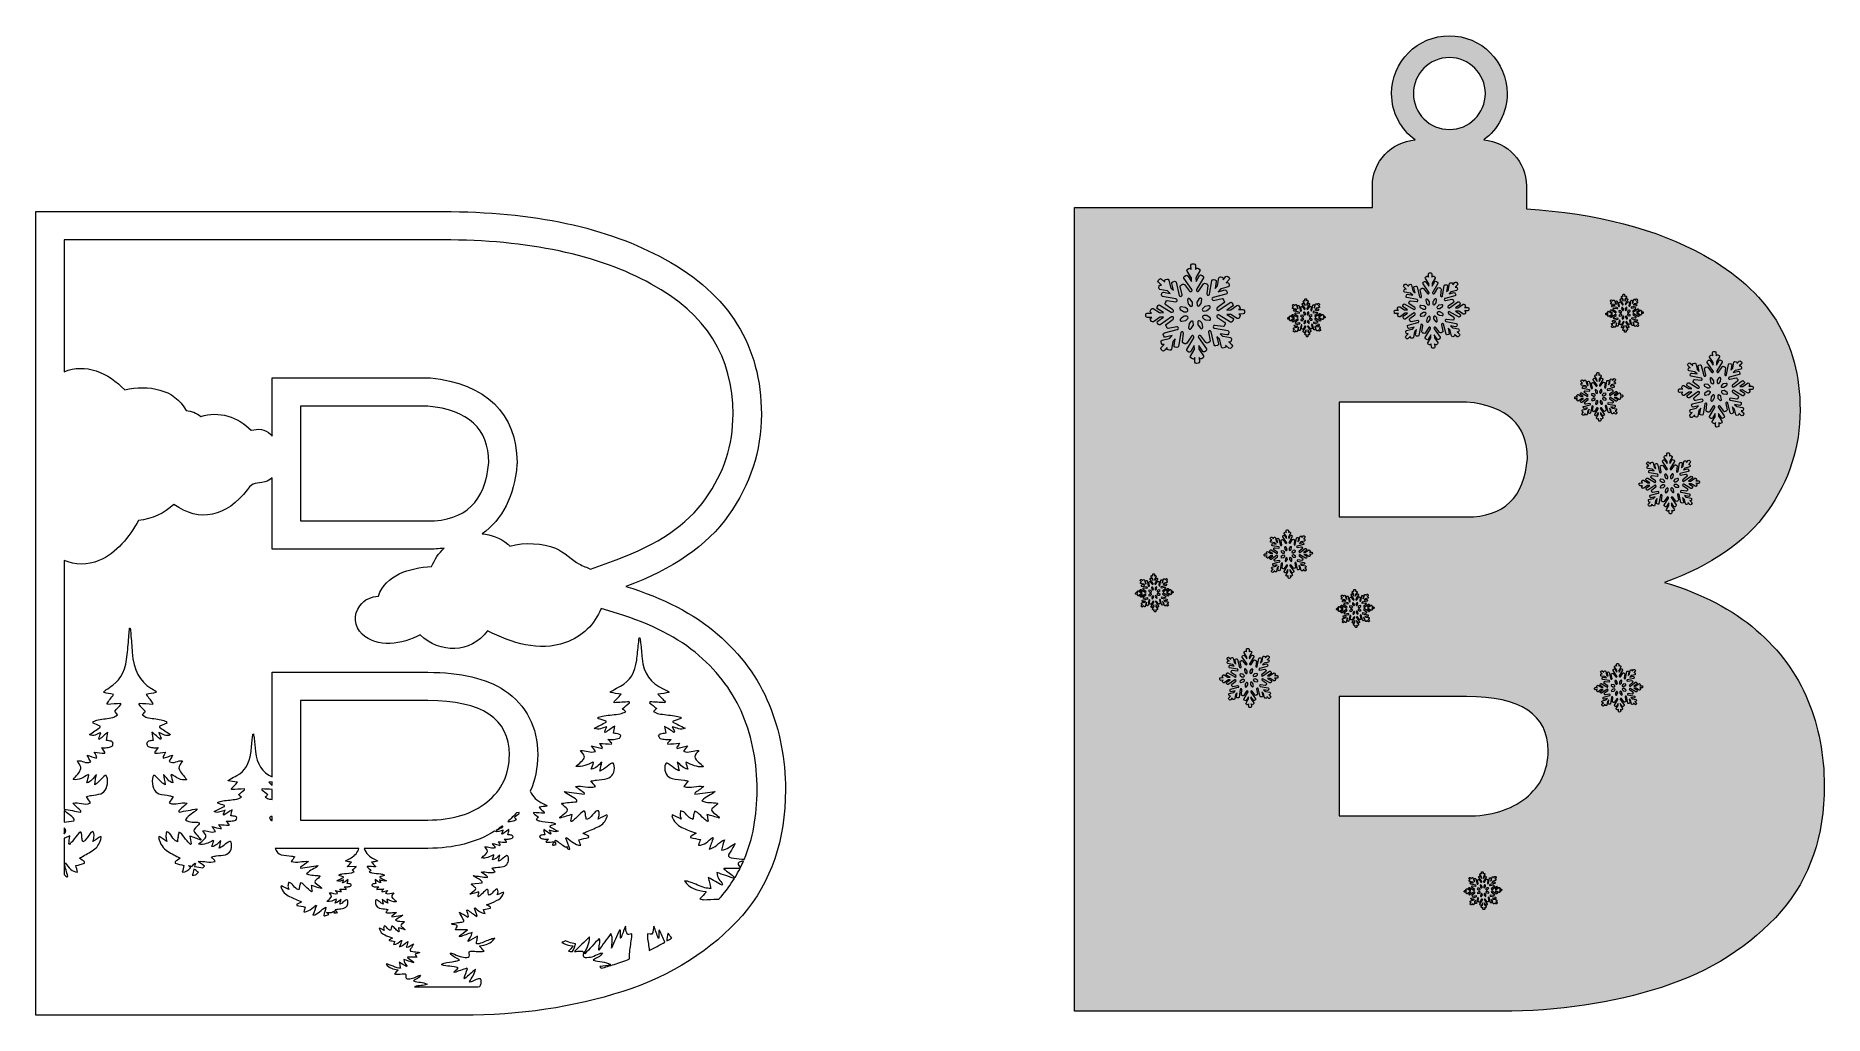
# Model space of a CAD drawing. Header units: millimetres. Extents: x 23 to 212, y -113 to -9.
import ezdxf

# ---------------------------------------------------------------- set-up
doc = ezdxf.new("R2010")
doc.units = ezdxf.units.MM
doc.header["$MEASUREMENT"] = 0
for name, color, linetype in [('engraving', 7, 'Continuous'), ('Layer 1', 7, 'Continuous'), ('Layer 2', 7, 'Continuous')]:
    doc.layers.add(name, color=color, linetype=linetype)

msp = doc.modelspace()

# ---------------------------------------------------------------- hatches: boundary and pattern name
at = {"layer": 'Layer 1'}
h = msp.add_hatch(color=2, dxfattribs=at)
h.dxf.hatch_style = 2
edge = h.paths.add_edge_path()
edge.add_spline(control_points=[(210.68, -79.29), (209.53, -76.47), (207.7, -73.99), (205.21, -71.84), (202.72, -69.69), (199.48, -68.01), (195.51, -66.79), (200.46, -65.01), (204.09, -62.49), (206.4, -59.25), (208.71, -56), (209.86, -52.44), (209.86, -48.54), (209.86, -41.33), (206.46, -35.85), (199.65, -32.12), (194.6, -29.33), (188.34, -27.7), (180.86, -27.22), (180.86, -27.22), (180.86, -24.79), (180.86, -24.79), (180.86, -22.22), (178.86, -20.11), (176.34, -19.91), (177.84, -18.8), (178.82, -17.02), (178.82, -15), (178.82, -11.62), (176.08, -8.88), (172.7, -8.88), (169.32, -8.88), (166.58, -11.62), (166.58, -15), (166.58, -17.02), (167.56, -18.8), (169.07, -19.91), (166.55, -20.11), (164.54, -22.22), (164.54, -24.79), (164.54, -24.79), (164.54, -27.07), (164.54, -27.07), (164.54, -27.07), (132.99, -27.07), (132.99, -27.07), (132.99, -27.07), (132.99, -112.22), (132.99, -112.22), (132.99, -112.22), (178.18, -112.22), (178.18, -112.22), (184.3, -112.22), (189.96, -111.38), (195.18, -109.7), (200.38, -108.02), (204.61, -105.33), (207.86, -101.64), (210.9, -98.11), (212.42, -93.67), (212.42, -88.32), (212.42, -85.12), (211.84, -82.11), (210.68, -79.29)], knot_values=[0, 0, 0, 0, 1, 1, 1, 2, 2, 2, 3, 3, 3, 4, 4, 4, 5, 5, 5, 6, 6, 6, 7, 7, 7, 8, 8, 8, 9, 9, 9, 10, 10, 10, 11, 11, 11, 12, 12, 12, 13, 13, 13, 14, 14, 14, 15, 15, 15, 16, 16, 16, 17, 17, 17, 18, 18, 18, 19, 19, 19, 20, 20, 20, 21, 21, 21, 21], degree=3, periodic=1)
edge = h.paths.add_edge_path()
edge.add_spline(control_points=[(168.89, -15), (168.89, -12.9), (170.6, -11.19), (172.7, -11.19), (174.8, -11.19), (176.51, -12.9), (176.51, -15), (176.51, -17.1), (174.8, -18.81), (172.7, -18.81), (170.6, -18.81), (168.89, -17.1), (168.89, -15)], knot_values=[0, 0, 0, 0, 1, 1, 1, 2, 2, 2, 3, 3, 3, 4, 4, 4, 4], degree=3, periodic=1)
edge = h.paths.add_edge_path()
edge.add_spline(control_points=[(161.02, -47.69), (161.02, -47.69), (174.53, -47.69), (174.53, -47.69), (178.82, -48.1), (180.97, -50.08), (180.97, -53.65), (180.65, -57.79), (178.5, -59.86), (174.53, -59.86), (174.53, -59.86), (161.02, -59.86), (161.02, -59.86), (161.02, -59.86), (161.02, -47.69), (161.02, -47.69)], knot_values=[0, 0, 0, 0, 1, 1, 1, 2, 2, 2, 3, 3, 3, 4, 4, 4, 5, 5, 5, 5], degree=3, periodic=1)
edge = h.paths.add_edge_path()
edge.add_spline(control_points=[(180.79, -89.64), (179.21, -90.91), (177.12, -91.54), (174.53, -91.54), (174.53, -91.54), (161.02, -91.54), (161.02, -91.54), (161.02, -91.54), (161.02, -78.89), (161.02, -78.89), (161.02, -78.89), (174.53, -78.89), (174.53, -78.89), (180.28, -78.89), (183.16, -80.8), (183.16, -84.63), (183.16, -86.7), (182.37, -88.38), (180.79, -89.64)], knot_values=[0, 0, 0, 0, 1, 1, 1, 2, 2, 2, 3, 3, 3, 4, 4, 4, 5, 5, 5, 6, 6, 6, 6], degree=3, periodic=1)

# ---------------------------------------------------------------- linework, layer by layer
at = {"layer": 'engraving', "lineweight": 0}
for points, knots in [([(150.98, -38.01), (150.97, -37.93), (150.91, -37.87), (150.83, -37.88), (150.83, -37.88), (150.37, -37.89), (150.37, -37.89), (150.37, -37.89), (150.46, -37.83), (150.46, -37.83), (150.52, -37.79), (150.54, -37.7), (150.49, -37.64), (150.49, -37.64), (150.39, -37.48), (150.39, -37.48), (150.34, -37.42), (150.25, -37.4), (150.18, -37.45), (150.18, -37.45), (149.54, -37.9), (149.54, -37.9), (149.52, -37.92), (149.49, -37.93), (149.46, -37.93), (149.46, -37.93), (149.11, -37.94), (149.11, -37.94), (149.11, -37.94), (149.73, -37.51), (149.73, -37.51), (149.79, -37.46), (149.81, -37.37), (149.76, -37.31), (149.76, -37.31), (149.66, -37.16), (149.66, -37.16), (149.61, -37.09), (149.52, -37.08), (149.46, -37.12), (149.46, -37.12), (148.28, -37.95), (148.28, -37.95), (148.26, -37.97), (148.23, -37.98), (148.2, -37.98), (148.2, -37.98), (148.2, -37.98), (148.2, -37.98), (148.06, -37.98), (147.99, -37.81), (148.1, -37.72), (148.1, -37.72), (148.81, -37.17), (148.81, -37.17), (148.87, -37.12), (148.88, -37.03), (148.83, -36.97), (148.83, -36.97), (148.81, -36.94), (148.81, -36.94), (148.8, -36.92), (148.79, -36.9), (148.78, -36.88), (148.78, -36.88), (148.78, -36.84), (148.78, -36.84), (148.76, -36.76), (148.68, -36.71), (148.61, -36.73), (148.61, -36.73), (147.72, -36.91), (147.72, -36.91), (147.58, -36.93), (147.49, -36.77), (147.58, -36.67), (147.58, -36.67), (147.6, -36.65), (147.6, -36.65), (147.62, -36.63), (147.64, -36.62), (147.67, -36.61), (147.67, -36.61), (149.03, -36.27), (149.03, -36.27), (149.11, -36.25), (149.16, -36.17), (149.14, -36.09), (149.14, -36.09), (149.09, -35.91), (149.09, -35.91), (149.07, -35.84), (149, -35.79), (148.92, -35.81), (148.92, -35.81), (148.2, -35.99), (148.2, -35.99), (148.2, -35.99), (148.45, -35.72), (148.45, -35.72), (148.47, -35.7), (148.49, -35.68), (148.52, -35.68), (148.52, -35.68), (149.27, -35.49), (149.27, -35.49), (149.35, -35.47), (149.39, -35.39), (149.37, -35.31), (149.37, -35.31), (149.33, -35.13), (149.33, -35.13), (149.31, -35.06), (149.23, -35.01), (149.16, -35.03), (149.16, -35.03), (149.06, -35.05), (149.06, -35.05), (149.06, -35.05), (149.38, -34.7), (149.38, -34.7), (149.43, -34.64), (149.43, -34.55), (149.37, -34.5), (149.37, -34.5), (149.23, -34.37), (149.23, -34.37), (149.18, -34.32), (149.08, -34.32), (149.03, -34.38), (149.03, -34.38), (148.72, -34.72), (148.72, -34.72), (148.72, -34.72), (148.74, -34.62), (148.74, -34.62), (148.76, -34.54), (148.7, -34.46), (148.63, -34.45), (148.63, -34.45), (148.44, -34.42), (148.44, -34.42), (148.37, -34.4), (148.29, -34.46), (148.28, -34.53), (148.28, -34.53), (148.14, -35.32), (148.14, -35.32), (148.14, -35.35), (148.12, -35.37), (148.11, -35.39), (148.11, -35.39), (147.87, -35.65), (147.87, -35.65), (147.87, -35.65), (148, -34.91), (148, -34.91), (148.01, -34.83), (147.96, -34.76), (147.88, -34.74), (147.88, -34.74), (147.7, -34.71), (147.7, -34.71), (147.63, -34.69), (147.55, -34.75), (147.54, -34.83), (147.54, -34.83), (147.29, -36.26), (147.29, -36.26), (147.28, -36.28), (147.27, -36.31), (147.25, -36.33), (147.25, -36.33), (147.25, -36.33), (147.25, -36.33), (147.16, -36.43), (146.99, -36.35), (147, -36.22), (147, -36.22), (147.11, -35.32), (147.11, -35.32), (147.12, -35.25), (147.07, -35.17), (146.99, -35.16), (146.99, -35.16), (146.95, -35.16), (146.95, -35.16), (146.93, -35.16), (146.91, -35.15), (146.89, -35.14), (146.89, -35.14), (146.86, -35.12), (146.86, -35.12), (146.8, -35.07), (146.71, -35.09), (146.66, -35.16), (146.66, -35.16), (146.16, -35.91), (146.16, -35.91), (146.09, -36.03), (145.91, -35.98), (145.9, -35.84), (145.9, -35.84), (145.9, -35.82), (145.9, -35.82), (145.9, -35.8), (145.91, -35.77), (145.92, -35.75), (145.92, -35.75), (146.65, -34.52), (146.65, -34.52), (146.69, -34.46), (146.66, -34.37), (146.6, -34.33), (146.6, -34.33), (146.44, -34.23), (146.44, -34.23), (146.37, -34.19), (146.28, -34.21), (146.24, -34.28), (146.24, -34.28), (145.86, -34.92), (145.86, -34.92), (145.86, -34.92), (145.85, -34.55), (145.85, -34.55), (145.85, -34.52), (145.85, -34.5), (145.87, -34.47), (145.87, -34.47), (146.27, -33.8), (146.27, -33.8), (146.31, -33.73), (146.28, -33.65), (146.22, -33.6), (146.22, -33.6), (146.06, -33.51), (146.06, -33.51), (145.99, -33.47), (145.9, -33.49), (145.86, -33.56), (145.86, -33.56), (145.81, -33.64), (145.81, -33.64), (145.81, -33.64), (145.79, -33.17), (145.79, -33.17), (145.79, -33.09), (145.72, -33.03), (145.64, -33.03), (145.64, -33.03), (145.46, -33.04), (145.46, -33.04), (145.38, -33.04), (145.32, -33.11), (145.32, -33.19), (145.32, -33.19), (145.34, -33.64), (145.34, -33.64), (145.34, -33.64), (145.28, -33.56), (145.28, -33.56), (145.24, -33.5), (145.15, -33.48), (145.08, -33.53), (145.08, -33.53), (144.93, -33.63), (144.93, -33.63), (144.87, -33.68), (144.85, -33.77), (144.9, -33.83), (144.9, -33.83), (145.35, -34.49), (145.35, -34.49), (145.37, -34.51), (145.38, -34.54), (145.38, -34.57), (145.38, -34.57), (145.39, -34.92), (145.39, -34.92), (145.39, -34.92), (144.97, -34.3), (144.97, -34.3), (144.92, -34.23), (144.83, -34.22), (144.76, -34.26), (144.76, -34.26), (144.61, -34.37), (144.61, -34.37), (144.55, -34.42), (144.53, -34.5), (144.58, -34.57), (144.58, -34.57), (145.4, -35.76), (145.4, -35.76), (145.42, -35.79), (145.43, -35.81), (145.43, -35.84), (145.43, -35.84), (145.43, -35.84), (145.43, -35.84), (145.44, -35.98), (145.26, -36.05), (145.17, -35.94), (145.17, -35.94), (144.63, -35.23), (144.63, -35.23), (144.58, -35.17), (144.49, -35.16), (144.43, -35.21), (144.43, -35.21), (144.4, -35.23), (144.4, -35.23), (144.38, -35.24), (144.36, -35.25), (144.34, -35.25), (144.34, -35.25), (144.31, -35.26), (144.31, -35.26), (144.23, -35.28), (144.18, -35.35), (144.19, -35.43), (144.19, -35.43), (144.37, -36.33), (144.37, -36.33), (144.4, -36.46), (144.23, -36.56), (144.13, -36.46), (144.13, -36.46), (144.12, -36.45), (144.12, -36.45), (144.1, -36.43), (144.09, -36.41), (144.08, -36.38), (144.08, -36.38), (143.74, -35), (143.74, -35), (143.72, -34.92), (143.64, -34.87), (143.57, -34.89), (143.57, -34.89), (143.39, -34.94), (143.39, -34.94), (143.31, -34.96), (143.26, -35.03), (143.28, -35.11), (143.28, -35.11), (143.46, -35.83), (143.46, -35.83), (143.46, -35.83), (143.2, -35.59), (143.2, -35.59), (143.18, -35.57), (143.16, -35.54), (143.16, -35.52), (143.16, -35.52), (142.97, -34.76), (142.97, -34.76), (142.95, -34.68), (142.87, -34.63), (142.79, -34.65), (142.79, -34.65), (142.62, -34.7), (142.62, -34.7), (142.54, -34.72), (142.49, -34.79), (142.51, -34.87), (142.51, -34.87), (142.54, -34.97), (142.54, -34.97), (142.54, -34.97), (142.19, -34.65), (142.19, -34.65), (142.13, -34.59), (142.04, -34.6), (141.99, -34.65), (141.99, -34.65), (141.86, -34.79), (141.86, -34.79), (141.81, -34.85), (141.81, -34.94), (141.87, -34.99), (141.87, -34.99), (142.21, -35.31), (142.21, -35.31), (142.21, -35.31), (142.11, -35.29), (142.11, -35.29), (142.03, -35.28), (141.96, -35.33), (141.94, -35.41), (141.94, -35.41), (141.91, -35.59), (141.91, -35.59), (141.9, -35.67), (141.95, -35.74), (142.03, -35.76), (142.03, -35.76), (142.8, -35.9), (142.8, -35.9), (142.83, -35.9), (142.86, -35.91), (142.88, -35.93), (142.88, -35.93), (143.13, -36.17), (143.13, -36.17), (143.13, -36.17), (142.4, -36.04), (142.4, -36.04), (142.32, -36.03), (142.25, -36.08), (142.23, -36.16), (142.23, -36.16), (142.2, -36.34), (142.2, -36.34), (142.19, -36.42), (142.24, -36.49), (142.32, -36.51), (142.32, -36.51), (143.73, -36.76), (143.73, -36.76), (143.76, -36.77), (143.78, -36.78), (143.8, -36.8), (143.8, -36.8), (143.81, -36.81), (143.81, -36.81), (143.91, -36.9), (143.83, -37.07), (143.69, -37.05), (143.69, -37.05), (142.81, -36.94), (142.81, -36.94), (142.73, -36.93), (142.66, -36.99), (142.65, -37.06), (142.65, -37.06), (142.65, -37.1), (142.65, -37.1), (142.65, -37.12), (142.64, -37.14), (142.62, -37.16), (142.62, -37.16), (142.6, -37.19), (142.6, -37.19), (142.56, -37.26), (142.58, -37.35), (142.64, -37.39), (142.64, -37.39), (143.4, -37.91), (143.4, -37.91), (143.52, -37.98), (143.47, -38.16), (143.33, -38.17), (143.33, -38.17), (143.31, -38.17), (143.31, -38.17), (143.28, -38.17), (143.25, -38.16), (143.23, -38.15), (143.23, -38.15), (142.02, -37.41), (142.02, -37.41), (141.95, -37.37), (141.87, -37.39), (141.83, -37.46), (141.83, -37.46), (141.73, -37.62), (141.73, -37.62), (141.69, -37.69), (141.71, -37.78), (141.78, -37.82), (141.78, -37.82), (142.41, -38.2), (142.41, -38.2), (142.41, -38.2), (142.05, -38.22), (142.05, -38.22), (142.02, -38.22), (142, -38.21), (141.97, -38.2), (141.97, -38.2), (141.31, -37.79), (141.31, -37.79), (141.24, -37.75), (141.15, -37.77), (141.11, -37.84), (141.11, -37.84), (141.02, -38), (141.02, -38), (140.98, -38.07), (141, -38.16), (141.07, -38.2), (141.07, -38.2), (141.15, -38.25), (141.15, -38.25), (141.15, -38.25), (140.68, -38.27), (140.68, -38.27), (140.6, -38.27), (140.54, -38.34), (140.55, -38.42), (140.55, -38.42), (140.55, -38.61), (140.55, -38.61), (140.56, -38.68), (140.62, -38.75), (140.7, -38.74), (140.7, -38.74), (141.16, -38.73), (141.16, -38.73), (141.16, -38.73), (141.07, -38.79), (141.07, -38.79), (141.01, -38.83), (140.99, -38.92), (141.04, -38.98), (141.04, -38.98), (141.15, -39.14), (141.15, -39.14), (141.19, -39.2), (141.28, -39.22), (141.35, -39.17), (141.35, -39.17), (141.99, -38.72), (141.99, -38.72), (142.01, -38.7), (142.04, -38.69), (142.07, -38.69), (142.07, -38.69), (142.42, -38.68), (142.42, -38.68), (142.42, -38.68), (141.8, -39.11), (141.8, -39.11), (141.74, -39.16), (141.72, -39.24), (141.77, -39.31), (141.77, -39.31), (141.87, -39.46), (141.87, -39.46), (141.92, -39.53), (142.01, -39.54), (142.07, -39.5), (142.07, -39.5), (143.25, -38.67), (143.25, -38.67), (143.27, -38.65), (143.3, -38.64), (143.33, -38.64), (143.33, -38.64), (143.33, -38.64), (143.33, -38.64), (143.47, -38.64), (143.54, -38.81), (143.43, -38.9), (143.43, -38.9), (142.72, -39.45), (142.72, -39.45), (142.66, -39.5), (142.65, -39.59), (142.7, -39.65), (142.7, -39.65), (142.72, -39.68), (142.72, -39.68), (142.73, -39.7), (142.74, -39.72), (142.75, -39.74), (142.75, -39.74), (142.76, -39.78), (142.76, -39.78), (142.77, -39.86), (142.85, -39.91), (142.92, -39.89), (142.92, -39.89), (143.81, -39.71), (143.81, -39.71), (143.95, -39.69), (144.04, -39.85), (143.95, -39.95), (143.95, -39.95), (143.93, -39.97), (143.93, -39.97), (143.91, -39.99), (143.89, -40), (143.86, -40.01), (143.86, -40.01), (142.5, -40.35), (142.5, -40.35), (142.42, -40.37), (142.37, -40.45), (142.39, -40.52), (142.39, -40.52), (142.44, -40.71), (142.44, -40.71), (142.46, -40.78), (142.53, -40.83), (142.61, -40.81), (142.61, -40.81), (143.33, -40.63), (143.33, -40.63), (143.33, -40.63), (143.08, -40.9), (143.08, -40.9), (143.06, -40.92), (143.04, -40.94), (143.01, -40.94), (143.01, -40.94), (142.26, -41.13), (142.26, -41.13), (142.18, -41.15), (142.14, -41.23), (142.16, -41.31), (142.16, -41.31), (142.2, -41.49), (142.2, -41.49), (142.22, -41.56), (142.3, -41.61), (142.37, -41.59), (142.37, -41.59), (142.47, -41.57), (142.47, -41.57), (142.47, -41.57), (142.15, -41.92), (142.15, -41.92), (142.1, -41.98), (142.1, -42.07), (142.16, -42.12), (142.16, -42.12), (142.3, -42.25), (142.3, -42.25), (142.35, -42.3), (142.45, -42.3), (142.5, -42.24), (142.5, -42.24), (142.81, -41.9), (142.81, -41.9), (142.81, -41.9), (142.79, -42), (142.79, -42), (142.77, -42.08), (142.83, -42.15), (142.9, -42.17), (142.9, -42.17), (143.09, -42.2), (143.09, -42.2), (143.16, -42.22), (143.24, -42.16), (143.25, -42.09), (143.25, -42.09), (143.39, -41.3), (143.39, -41.3), (143.39, -41.27), (143.41, -41.25), (143.42, -41.22), (143.42, -41.22), (143.66, -40.97), (143.66, -40.97), (143.66, -40.97), (143.53, -41.71), (143.53, -41.71), (143.52, -41.79), (143.57, -41.86), (143.65, -41.88), (143.65, -41.88), (143.83, -41.91), (143.83, -41.91), (143.9, -41.93), (143.98, -41.87), (143.99, -41.79), (143.99, -41.79), (144.24, -40.36), (144.24, -40.36), (144.25, -40.33), (144.26, -40.31), (144.28, -40.29), (144.28, -40.29), (144.28, -40.29), (144.28, -40.29), (144.37, -40.19), (144.54, -40.26), (144.53, -40.4), (144.53, -40.4), (144.42, -41.3), (144.42, -41.3), (144.41, -41.37), (144.46, -41.45), (144.54, -41.46), (144.54, -41.46), (144.58, -41.46), (144.58, -41.46), (144.6, -41.46), (144.62, -41.47), (144.64, -41.48), (144.64, -41.48), (144.67, -41.5), (144.67, -41.5), (144.73, -41.55), (144.82, -41.53), (144.87, -41.46), (144.87, -41.46), (145.37, -40.71), (145.37, -40.71), (145.44, -40.59), (145.62, -40.64), (145.63, -40.78), (145.63, -40.78), (145.63, -40.8), (145.63, -40.8), (145.63, -40.82), (145.62, -40.85), (145.61, -40.87), (145.61, -40.87), (144.88, -42.1), (144.88, -42.1), (144.84, -42.16), (144.87, -42.25), (144.93, -42.29), (144.93, -42.29), (145.09, -42.39), (145.09, -42.39), (145.16, -42.43), (145.25, -42.41), (145.29, -42.34), (145.29, -42.34), (145.67, -41.7), (145.67, -41.7), (145.67, -41.7), (145.68, -42.07), (145.68, -42.07), (145.68, -42.1), (145.68, -42.12), (145.66, -42.15), (145.66, -42.15), (145.26, -42.82), (145.26, -42.82), (145.22, -42.89), (145.25, -42.97), (145.31, -43.01), (145.31, -43.01), (145.47, -43.11), (145.47, -43.11), (145.54, -43.15), (145.63, -43.13), (145.67, -43.06), (145.67, -43.06), (145.72, -42.98), (145.72, -42.98), (145.72, -42.98), (145.74, -43.45), (145.74, -43.45), (145.74, -43.53), (145.81, -43.59), (145.89, -43.59), (145.89, -43.59), (146.07, -43.58), (146.07, -43.58), (146.15, -43.58), (146.21, -43.51), (146.21, -43.43), (146.21, -43.43), (146.19, -42.98), (146.19, -42.98), (146.19, -42.98), (146.25, -43.06), (146.25, -43.06), (146.29, -43.12), (146.38, -43.14), (146.45, -43.09), (146.45, -43.09), (146.6, -42.99), (146.6, -42.99), (146.66, -42.94), (146.68, -42.85), (146.63, -42.79), (146.63, -42.79), (146.18, -42.13), (146.18, -42.13), (146.16, -42.11), (146.15, -42.08), (146.15, -42.05), (146.15, -42.05), (146.14, -41.7), (146.14, -41.7), (146.14, -41.7), (146.57, -42.32), (146.57, -42.32), (146.61, -42.39), (146.7, -42.4), (146.77, -42.36), (146.77, -42.36), (146.92, -42.25), (146.92, -42.25), (146.98, -42.2), (147, -42.11), (146.95, -42.05), (146.95, -42.05), (146.13, -40.85), (146.13, -40.85), (146.11, -40.83), (146.1, -40.81), (146.1, -40.78), (146.1, -40.78), (146.1, -40.78), (146.1, -40.78), (146.09, -40.64), (146.27, -40.57), (146.36, -40.68), (146.36, -40.68), (146.9, -41.39), (146.9, -41.39), (146.95, -41.45), (147.04, -41.46), (147.1, -41.41), (147.1, -41.41), (147.13, -41.39), (147.13, -41.39), (147.15, -41.38), (147.17, -41.37), (147.19, -41.37), (147.19, -41.37), (147.22, -41.36), (147.22, -41.36), (147.3, -41.34), (147.35, -41.27), (147.34, -41.19), (147.34, -41.19), (147.16, -40.29), (147.16, -40.29), (147.13, -40.15), (147.3, -40.06), (147.4, -40.16), (147.4, -40.16), (147.41, -40.17), (147.41, -40.17), (147.43, -40.19), (147.44, -40.21), (147.45, -40.24), (147.45, -40.24), (147.79, -41.62), (147.79, -41.62), (147.81, -41.7), (147.89, -41.75), (147.96, -41.73), (147.96, -41.73), (148.14, -41.68), (148.14, -41.68), (148.22, -41.66), (148.27, -41.59), (148.25, -41.51), (148.25, -41.51), (148.07, -40.79), (148.07, -40.79), (148.07, -40.79), (148.33, -41.03), (148.33, -41.03), (148.35, -41.05), (148.37, -41.08), (148.37, -41.1), (148.37, -41.1), (148.56, -41.86), (148.56, -41.86), (148.58, -41.94), (148.66, -41.99), (148.74, -41.97), (148.74, -41.97), (148.91, -41.92), (148.91, -41.92), (148.99, -41.9), (149.04, -41.83), (149.02, -41.75), (149.02, -41.75), (148.99, -41.65), (148.99, -41.65), (148.99, -41.65), (149.34, -41.97), (149.34, -41.97), (149.4, -42.03), (149.49, -42.02), (149.54, -41.97), (149.54, -41.97), (149.67, -41.83), (149.67, -41.83), (149.72, -41.77), (149.72, -41.68), (149.66, -41.63), (149.66, -41.63), (149.32, -41.31), (149.32, -41.31), (149.32, -41.31), (149.42, -41.33), (149.42, -41.33), (149.5, -41.34), (149.57, -41.29), (149.59, -41.21), (149.59, -41.21), (149.62, -41.03), (149.62, -41.03), (149.63, -40.95), (149.58, -40.88), (149.5, -40.86), (149.5, -40.86), (148.73, -40.72), (148.73, -40.72), (148.7, -40.72), (148.67, -40.71), (148.65, -40.69), (148.65, -40.69), (148.4, -40.45), (148.4, -40.45), (148.4, -40.45), (149.13, -40.58), (149.13, -40.58), (149.21, -40.59), (149.28, -40.54), (149.3, -40.46), (149.3, -40.46), (149.33, -40.28), (149.33, -40.28), (149.34, -40.2), (149.29, -40.13), (149.21, -40.11), (149.21, -40.11), (147.8, -39.86), (147.8, -39.86), (147.77, -39.85), (147.75, -39.84), (147.73, -39.82), (147.73, -39.82), (147.72, -39.81), (147.72, -39.81), (147.62, -39.72), (147.7, -39.55), (147.84, -39.57), (147.84, -39.57), (148.72, -39.68), (148.72, -39.68), (148.8, -39.69), (148.87, -39.63), (148.88, -39.56), (148.88, -39.56), (148.88, -39.52), (148.88, -39.52), (148.89, -39.5), (148.89, -39.48), (148.91, -39.46), (148.91, -39.46), (148.93, -39.43), (148.93, -39.43), (148.97, -39.36), (148.95, -39.27), (148.89, -39.23), (148.89, -39.23), (148.13, -38.71), (148.13, -38.71), (148.01, -38.64), (148.06, -38.46), (148.2, -38.45), (148.2, -38.45), (148.22, -38.45), (148.22, -38.45), (148.25, -38.45), (148.28, -38.46), (148.3, -38.47), (148.3, -38.47), (149.51, -39.21), (149.51, -39.21), (149.58, -39.25), (149.66, -39.23), (149.7, -39.16), (149.7, -39.16), (149.8, -39), (149.8, -39), (149.84, -38.93), (149.82, -38.84), (149.75, -38.8), (149.75, -38.8), (149.12, -38.42), (149.12, -38.42), (149.12, -38.42), (149.48, -38.4), (149.48, -38.4), (149.51, -38.4), (149.53, -38.41), (149.56, -38.42), (149.56, -38.42), (150.22, -38.83), (150.22, -38.83), (150.29, -38.87), (150.38, -38.85), (150.42, -38.78), (150.42, -38.78), (150.51, -38.62), (150.51, -38.62), (150.55, -38.55), (150.53, -38.46), (150.46, -38.42), (150.46, -38.42), (150.38, -38.37), (150.38, -38.37), (150.38, -38.37), (150.85, -38.35), (150.85, -38.35), (150.93, -38.35), (150.99, -38.28), (150.98, -38.2), (150.98, -38.2), (150.98, -38.01), (150.98, -38.01)], [0, 0, 0, 0, 1, 1, 1, 2, 2, 2, 3, 3, 3, 4, 4, 4, 5, 5, 5, 6, 6, 6, 7, 7, 7, 8, 8, 8, 9, 9, 9, 10, 10, 10, 11, 11, 11, 12, 12, 12, 13, 13, 13, 14, 14, 14, 15, 15, 15, 16, 16, 16, 17, 17, 17, 18, 18, 18, 19, 19, 19, 20, 20, 20, 21, 21, 21, 22, 22, 22, 23, 23, 23, 24, 24, 24, 25, 25, 25, 26, 26, 26, 27, 27, 27, 28, 28, 28, 29, 29, 29, 30, 30, 30, 31, 31, 31, 32, 32, 32, 33, 33, 33, 34, 34, 34, 35, 35, 35, 36, 36, 36, 37, 37, 37, 38, 38, 38, 39, 39, 39, 40, 40, 40, 41, 41, 41, 42, 42, 42, 43, 43, 43, 44, 44, 44, 45, 45, 45, 46, 46, 46, 47, 47, 47, 48, 48, 48, 49, 49, 49, 50, 50, 50, 51, 51, 51, 52, 52, 52, 53, 53, 53, 54, 54, 54, 55, 55, 55, 56, 56, 56, 57, 57, 57, 58, 58, 58, 59, 59, 59, 60, 60, 60, 61, 61, 61, 62, 62, 62, 63, 63, 63, 64, 64, 64, 65, 65, 65, 66, 66, 66, 67, 67, 67, 68, 68, 68, 69, 69, 69, 70, 70, 70, 71, 71, 71, 72, 72, 72, 73, 73, 73, 74, 74, 74, 75, 75, 75, 76, 76, 76, 77, 77, 77, 78, 78, 78, 79, 79, 79, 80, 80, 80, 81, 81, 81, 82, 82, 82, 83, 83, 83, 84, 84, 84, 85, 85, 85, 86, 86, 86, 87, 87, 87, 88, 88, 88, 89, 89, 89, 90, 90, 90, 91, 91, 91, 92, 92, 92, 93, 93, 93, 94, 94, 94, 95, 95, 95, 96, 96, 96, 97, 97, 97, 98, 98, 98, 99, 99, 99, 100, 100, 100, 101, 101, 101, 102, 102, 102, 103, 103, 103, 104, 104, 104, 105, 105, 105, 106, 106, 106, 107, 107, 107, 108, 108, 108, 109, 109, 109, 110, 110, 110, 111, 111, 111, 112, 112, 112, 113, 113, 113, 114, 114, 114, 115, 115, 115, 116, 116, 116, 117, 117, 117, 118, 118, 118, 119, 119, 119, 120, 120, 120, 121, 121, 121, 122, 122, 122, 123, 123, 123, 124, 124, 124, 125, 125, 125, 126, 126, 126, 127, 127, 127, 128, 128, 128, 129, 129, 129, 130, 130, 130, 131, 131, 131, 132, 132, 132, 133, 133, 133, 134, 134, 134, 135, 135, 135, 136, 136, 136, 137, 137, 137, 138, 138, 138, 139, 139, 139, 140, 140, 140, 141, 141, 141, 142, 142, 142, 143, 143, 143, 144, 144, 144, 145, 145, 145, 146, 146, 146, 147, 147, 147, 148, 148, 148, 149, 149, 149, 150, 150, 150, 151, 151, 151, 152, 152, 152, 153, 153, 153, 154, 154, 154, 155, 155, 155, 156, 156, 156, 157, 157, 157, 158, 158, 158, 159, 159, 159, 160, 160, 160, 161, 161, 161, 162, 162, 162, 163, 163, 163, 164, 164, 164, 165, 165, 165, 166, 166, 166, 167, 167, 167, 168, 168, 168, 169, 169, 169, 170, 170, 170, 171, 171, 171, 172, 172, 172, 173, 173, 173, 174, 174, 174, 175, 175, 175, 176, 176, 176, 177, 177, 177, 178, 178, 178, 179, 179, 179, 180, 180, 180, 181, 181, 181, 182, 182, 182, 183, 183, 183, 184, 184, 184, 185, 185, 185, 186, 186, 186, 187, 187, 187, 188, 188, 188, 189, 189, 189, 190, 190, 190, 191, 191, 191, 192, 192, 192, 193, 193, 193, 194, 194, 194, 195, 195, 195, 196, 196, 196, 197, 197, 197, 198, 198, 198, 199, 199, 199, 200, 200, 200, 201, 201, 201, 202, 202, 202, 203, 203, 203, 204, 204, 204, 205, 205, 205, 206, 206, 206, 207, 207, 207, 208, 208, 208, 209, 209, 209, 210, 210, 210, 211, 211, 211, 212, 212, 212, 213, 213, 213, 214, 214, 214, 215, 215, 215, 216, 216, 216, 217, 217, 217, 218, 218, 218, 219, 219, 219, 220, 220, 220, 221, 221, 221, 222, 222, 222, 223, 223, 223, 224, 224, 224, 225, 225, 225, 226, 226, 226, 227, 227, 227, 228, 228, 228, 229, 229, 229, 230, 230, 230, 231, 231, 231, 232, 232, 232, 233, 233, 233, 234, 234, 234, 235, 235, 235, 236, 236, 236, 237, 237, 237, 238, 238, 238, 239, 239, 239, 240, 240, 240, 241, 241, 241, 242, 242, 242, 243, 243, 243, 244, 244, 244, 245, 245, 245, 246, 246, 246, 247, 247, 247, 248, 248, 248, 249, 249, 249, 250, 250, 250, 251, 251, 251, 252, 252, 252, 253, 253, 253, 254, 254, 254, 255, 255, 255, 256, 256, 256, 257, 257, 257, 258, 258, 258, 259, 259, 259, 260, 260, 260, 261, 261, 261, 262, 262, 262, 263, 263, 263, 264, 264, 264, 265, 265, 265, 266, 266, 266, 267, 267, 267, 268, 268, 268, 269, 269, 269, 270, 270, 270, 271, 271, 271, 272, 272, 272, 273, 273, 273, 274, 274, 274, 275, 275, 275, 276, 276, 276, 277, 277, 277, 278, 278, 278, 279, 279, 279, 280, 280, 280, 281, 281, 281, 282, 282, 282, 283, 283, 283, 284, 284, 284, 285, 285, 285, 286, 286, 286, 287, 287, 287, 288, 288, 288, 289, 289, 289, 290, 290, 290, 291, 291, 291, 292, 292, 292, 293, 293, 293, 294, 294, 294, 295, 295, 295, 296, 296, 296, 297, 297, 297, 298, 298, 298, 299, 299, 299, 300, 300, 300, 301, 301, 301, 302, 302, 302, 303, 303, 303, 304, 304, 304, 305, 305, 305, 306, 306, 306, 307, 307, 307, 308, 308, 308, 309, 309, 309, 310, 310, 310, 311, 311, 311, 312, 312, 312, 313, 313, 313, 314, 314, 314, 315, 315, 315, 316, 316, 316, 317, 317, 317, 318, 318, 318, 319, 319, 319, 320, 320, 320, 321, 321, 321, 322, 322, 322, 323, 323, 323, 324, 324, 324, 325, 325, 325, 326, 326, 326, 327, 327, 327, 328, 328, 328, 329, 329, 329, 330, 330, 330, 331, 331, 331, 332, 332, 332, 333, 333, 333, 334, 334, 334, 335, 335, 335, 336, 336, 336, 336]), ([(174.76, -37.76), (174.76, -37.7), (174.71, -37.65), (174.65, -37.66), (174.65, -37.66), (174.3, -37.67), (174.3, -37.67), (174.3, -37.67), (174.37, -37.62), (174.37, -37.62), (174.42, -37.59), (174.43, -37.52), (174.39, -37.47), (174.39, -37.47), (174.31, -37.36), (174.31, -37.36), (174.28, -37.31), (174.21, -37.3), (174.16, -37.33), (174.16, -37.33), (173.67, -37.68), (173.67, -37.68), (173.66, -37.69), (173.63, -37.7), (173.61, -37.7), (173.61, -37.7), (173.35, -37.71), (173.35, -37.71), (173.35, -37.71), (173.82, -37.38), (173.82, -37.38), (173.86, -37.34), (173.88, -37.28), (173.84, -37.23), (173.84, -37.23), (173.76, -37.11), (173.76, -37.11), (173.73, -37.06), (173.66, -37.05), (173.61, -37.08), (173.61, -37.08), (172.72, -37.71), (172.72, -37.71), (172.7, -37.73), (172.68, -37.73), (172.66, -37.73), (172.66, -37.73), (172.66, -37.73), (172.66, -37.73), (172.55, -37.74), (172.5, -37.61), (172.58, -37.54), (172.58, -37.54), (173.12, -37.12), (173.12, -37.12), (173.16, -37.08), (173.17, -37.01), (173.14, -36.97), (173.14, -36.97), (173.12, -36.95), (173.12, -36.95), (173.11, -36.93), (173.1, -36.92), (173.1, -36.9), (173.1, -36.9), (173.09, -36.87), (173.09, -36.87), (173.08, -36.81), (173.03, -36.78), (172.97, -36.79), (172.97, -36.79), (172.29, -36.92), (172.29, -36.92), (172.19, -36.94), (172.12, -36.82), (172.19, -36.74), (172.19, -36.74), (172.2, -36.73), (172.2, -36.73), (172.22, -36.71), (172.23, -36.7), (172.26, -36.7), (172.26, -36.7), (173.29, -36.44), (173.29, -36.44), (173.35, -36.42), (173.38, -36.37), (173.37, -36.31), (173.37, -36.31), (173.33, -36.17), (173.33, -36.17), (173.32, -36.11), (173.26, -36.08), (173.2, -36.09), (173.2, -36.09), (172.66, -36.23), (172.66, -36.23), (172.66, -36.23), (172.85, -36.02), (172.85, -36.02), (172.86, -36.01), (172.88, -35.99), (172.9, -35.99), (172.9, -35.99), (173.47, -35.85), (173.47, -35.85), (173.53, -35.83), (173.56, -35.77), (173.55, -35.72), (173.55, -35.72), (173.51, -35.58), (173.51, -35.58), (173.5, -35.52), (173.44, -35.48), (173.38, -35.5), (173.38, -35.5), (173.31, -35.52), (173.31, -35.52), (173.31, -35.52), (173.55, -35.25), (173.55, -35.25), (173.59, -35.21), (173.59, -35.14), (173.54, -35.1), (173.54, -35.1), (173.44, -35), (173.44, -35), (173.4, -34.96), (173.33, -34.96), (173.29, -35.01), (173.29, -35.01), (173.06, -35.26), (173.06, -35.26), (173.06, -35.26), (173.07, -35.19), (173.07, -35.19), (173.08, -35.13), (173.04, -35.07), (172.98, -35.06), (172.98, -35.06), (172.84, -35.04), (172.84, -35.04), (172.78, -35.03), (172.73, -35.07), (172.72, -35.13), (172.72, -35.13), (172.61, -35.72), (172.61, -35.72), (172.61, -35.74), (172.6, -35.76), (172.59, -35.78), (172.59, -35.78), (172.41, -35.97), (172.41, -35.97), (172.41, -35.97), (172.51, -35.41), (172.51, -35.41), (172.52, -35.35), (172.48, -35.29), (172.42, -35.28), (172.42, -35.28), (172.28, -35.26), (172.28, -35.26), (172.22, -35.25), (172.17, -35.29), (172.16, -35.35), (172.16, -35.35), (171.97, -36.43), (171.97, -36.43), (171.96, -36.45), (171.95, -36.47), (171.94, -36.49), (171.94, -36.49), (171.94, -36.49), (171.94, -36.49), (171.87, -36.56), (171.74, -36.5), (171.75, -36.4), (171.75, -36.4), (171.83, -35.72), (171.83, -35.72), (171.84, -35.66), (171.8, -35.61), (171.74, -35.6), (171.74, -35.6), (171.71, -35.6), (171.71, -35.6), (171.7, -35.6), (171.68, -35.59), (171.67, -35.58), (171.67, -35.58), (171.65, -35.57), (171.65, -35.57), (171.6, -35.53), (171.53, -35.55), (171.49, -35.6), (171.49, -35.6), (171.12, -36.17), (171.12, -36.17), (171.06, -36.26), (170.92, -36.22), (170.92, -36.11), (170.92, -36.11), (170.92, -36.1), (170.92, -36.1), (170.92, -36.08), (170.92, -36.06), (170.93, -36.04), (170.93, -36.04), (171.48, -35.12), (171.48, -35.12), (171.51, -35.06), (171.49, -35), (171.44, -34.97), (171.44, -34.97), (171.32, -34.9), (171.32, -34.9), (171.27, -34.86), (171.21, -34.88), (171.17, -34.93), (171.17, -34.93), (170.89, -35.41), (170.89, -35.41), (170.89, -35.41), (170.88, -35.14), (170.88, -35.14), (170.88, -35.12), (170.88, -35.1), (170.89, -35.08), (170.89, -35.08), (171.19, -34.57), (171.19, -34.57), (171.22, -34.52), (171.21, -34.45), (171.16, -34.42), (171.16, -34.42), (171.04, -34.35), (171.04, -34.35), (170.99, -34.32), (170.92, -34.33), (170.89, -34.39), (170.89, -34.39), (170.85, -34.45), (170.85, -34.45), (170.85, -34.45), (170.83, -34.09), (170.83, -34.09), (170.83, -34.03), (170.78, -33.98), (170.72, -33.99), (170.72, -33.99), (170.58, -33.99), (170.58, -33.99), (170.52, -33.99), (170.48, -34.04), (170.48, -34.1), (170.48, -34.1), (170.49, -34.45), (170.49, -34.45), (170.49, -34.45), (170.45, -34.39), (170.45, -34.39), (170.42, -34.34), (170.35, -34.33), (170.3, -34.36), (170.3, -34.36), (170.18, -34.44), (170.18, -34.44), (170.14, -34.48), (170.12, -34.54), (170.16, -34.59), (170.16, -34.59), (170.5, -35.09), (170.5, -35.09), (170.51, -35.11), (170.52, -35.13), (170.52, -35.15), (170.52, -35.15), (170.53, -35.42), (170.53, -35.42), (170.53, -35.42), (170.21, -34.95), (170.21, -34.95), (170.17, -34.9), (170.11, -34.89), (170.06, -34.92), (170.06, -34.92), (169.94, -35), (169.94, -35), (169.89, -35.04), (169.88, -35.1), (169.92, -35.15), (169.92, -35.15), (170.54, -36.06), (170.54, -36.06), (170.55, -36.07), (170.56, -36.09), (170.56, -36.11), (170.56, -36.11), (170.56, -36.12), (170.56, -36.12), (170.56, -36.22), (170.43, -36.27), (170.37, -36.19), (170.37, -36.19), (169.95, -35.65), (169.95, -35.65), (169.92, -35.6), (169.85, -35.6), (169.8, -35.63), (169.8, -35.63), (169.78, -35.65), (169.78, -35.65), (169.77, -35.66), (169.75, -35.67), (169.73, -35.67), (169.73, -35.67), (169.71, -35.68), (169.71, -35.68), (169.65, -35.69), (169.61, -35.74), (169.62, -35.8), (169.62, -35.8), (169.76, -36.48), (169.76, -36.48), (169.78, -36.59), (169.65, -36.66), (169.58, -36.58), (169.58, -36.58), (169.57, -36.58), (169.57, -36.58), (169.56, -36.56), (169.54, -36.55), (169.54, -36.52), (169.54, -36.52), (169.28, -35.48), (169.28, -35.48), (169.27, -35.42), (169.21, -35.38), (169.15, -35.4), (169.15, -35.4), (169.01, -35.43), (169.01, -35.43), (168.96, -35.44), (168.92, -35.5), (168.93, -35.56), (168.93, -35.56), (169.07, -36.11), (169.07, -36.11), (169.07, -36.11), (168.87, -35.92), (168.87, -35.92), (168.85, -35.91), (168.84, -35.89), (168.84, -35.87), (168.84, -35.87), (168.7, -35.29), (168.7, -35.29), (168.68, -35.23), (168.62, -35.2), (168.56, -35.21), (168.56, -35.21), (168.43, -35.25), (168.43, -35.25), (168.37, -35.26), (168.34, -35.32), (168.35, -35.38), (168.35, -35.38), (168.37, -35.45), (168.37, -35.45), (168.37, -35.45), (168.11, -35.21), (168.11, -35.21), (168.06, -35.17), (167.99, -35.17), (167.95, -35.22), (167.95, -35.22), (167.86, -35.32), (167.86, -35.32), (167.82, -35.36), (167.82, -35.43), (167.86, -35.47), (167.86, -35.47), (168.12, -35.71), (168.12, -35.71), (168.12, -35.71), (168.05, -35.7), (168.05, -35.7), (167.99, -35.69), (167.93, -35.73), (167.92, -35.78), (167.92, -35.78), (167.89, -35.92), (167.89, -35.92), (167.88, -35.98), (167.92, -36.04), (167.98, -36.05), (167.98, -36.05), (168.57, -36.16), (168.57, -36.16), (168.59, -36.16), (168.61, -36.17), (168.63, -36.18), (168.63, -36.18), (168.82, -36.37), (168.82, -36.37), (168.82, -36.37), (168.26, -36.27), (168.26, -36.27), (168.2, -36.25), (168.15, -36.29), (168.14, -36.35), (168.14, -36.35), (168.11, -36.49), (168.11, -36.49), (168.1, -36.55), (168.14, -36.61), (168.2, -36.62), (168.2, -36.62), (169.27, -36.81), (169.27, -36.81), (169.29, -36.82), (169.31, -36.83), (169.33, -36.84), (169.33, -36.84), (169.33, -36.84), (169.33, -36.84), (169.41, -36.92), (169.35, -37.05), (169.25, -37.03), (169.25, -37.03), (168.58, -36.95), (168.58, -36.95), (168.52, -36.94), (168.46, -36.98), (168.46, -37.04), (168.46, -37.04), (168.45, -37.07), (168.45, -37.07), (168.45, -37.09), (168.44, -37.1), (168.44, -37.12), (168.44, -37.12), (168.42, -37.14), (168.42, -37.14), (168.39, -37.19), (168.4, -37.26), (168.45, -37.29), (168.45, -37.29), (169.03, -37.68), (169.03, -37.68), (169.11, -37.74), (169.07, -37.87), (168.97, -37.88), (168.97, -37.88), (168.96, -37.88), (168.96, -37.88), (168.93, -37.88), (168.91, -37.87), (168.89, -37.86), (168.89, -37.86), (167.98, -37.3), (167.98, -37.3), (167.93, -37.27), (167.86, -37.29), (167.83, -37.34), (167.83, -37.34), (167.76, -37.46), (167.76, -37.46), (167.73, -37.51), (167.74, -37.58), (167.79, -37.61), (167.79, -37.61), (168.28, -37.9), (168.28, -37.9), (168.28, -37.9), (168, -37.91), (168, -37.91), (167.98, -37.92), (167.96, -37.91), (167.94, -37.9), (167.94, -37.9), (167.44, -37.59), (167.44, -37.59), (167.39, -37.56), (167.32, -37.58), (167.29, -37.63), (167.29, -37.63), (167.22, -37.75), (167.22, -37.75), (167.19, -37.8), (167.2, -37.87), (167.25, -37.9), (167.25, -37.9), (167.32, -37.94), (167.32, -37.94), (167.32, -37.94), (166.97, -37.95), (166.97, -37.95), (166.91, -37.96), (166.86, -38.01), (166.86, -38.07), (166.86, -38.07), (166.87, -38.21), (166.87, -38.21), (166.87, -38.27), (166.92, -38.32), (166.98, -38.31), (166.98, -38.31), (167.32, -38.3), (167.32, -38.3), (167.32, -38.3), (167.26, -38.34), (167.26, -38.34), (167.21, -38.38), (167.2, -38.45), (167.23, -38.5), (167.23, -38.5), (167.31, -38.61), (167.31, -38.61), (167.35, -38.66), (167.42, -38.67), (167.47, -38.64), (167.47, -38.64), (167.96, -38.29), (167.96, -38.29), (167.97, -38.28), (167.99, -38.27), (168.01, -38.27), (168.01, -38.27), (168.28, -38.26), (168.28, -38.26), (168.28, -38.26), (167.81, -38.59), (167.81, -38.59), (167.76, -38.63), (167.75, -38.69), (167.79, -38.74), (167.79, -38.74), (167.87, -38.86), (167.87, -38.86), (167.9, -38.91), (167.97, -38.92), (168.02, -38.89), (168.02, -38.89), (168.91, -38.26), (168.91, -38.26), (168.93, -38.24), (168.95, -38.24), (168.97, -38.24), (168.97, -38.24), (168.97, -38.24), (168.97, -38.24), (169.08, -38.23), (169.13, -38.36), (169.04, -38.43), (169.04, -38.43), (168.51, -38.85), (168.51, -38.85), (168.46, -38.89), (168.45, -38.95), (168.49, -39), (168.49, -39), (168.51, -39.02), (168.51, -39.02), (168.52, -39.04), (168.53, -39.05), (168.53, -39.07), (168.53, -39.07), (168.53, -39.1), (168.53, -39.1), (168.55, -39.16), (168.6, -39.19), (168.66, -39.18), (168.66, -39.18), (169.34, -39.05), (169.34, -39.05), (169.44, -39.03), (169.51, -39.15), (169.44, -39.23), (169.44, -39.23), (169.43, -39.24), (169.43, -39.24), (169.41, -39.26), (169.39, -39.27), (169.37, -39.27), (169.37, -39.27), (168.34, -39.53), (168.34, -39.53), (168.28, -39.55), (168.24, -39.6), (168.26, -39.66), (168.26, -39.66), (168.29, -39.8), (168.29, -39.8), (168.31, -39.86), (168.37, -39.89), (168.42, -39.88), (168.42, -39.88), (168.97, -39.74), (168.97, -39.74), (168.97, -39.74), (168.78, -39.95), (168.78, -39.95), (168.77, -39.96), (168.75, -39.97), (168.73, -39.98), (168.73, -39.98), (168.16, -40.12), (168.16, -40.12), (168.1, -40.14), (168.07, -40.2), (168.08, -40.25), (168.08, -40.25), (168.11, -40.39), (168.11, -40.39), (168.13, -40.45), (168.19, -40.49), (168.25, -40.47), (168.25, -40.47), (168.32, -40.45), (168.32, -40.45), (168.32, -40.45), (168.08, -40.72), (168.08, -40.72), (168.04, -40.76), (168.04, -40.83), (168.08, -40.87), (168.08, -40.87), (168.19, -40.97), (168.19, -40.97), (168.23, -41.01), (168.3, -41.01), (168.34, -40.96), (168.34, -40.96), (168.57, -40.71), (168.57, -40.71), (168.57, -40.71), (168.56, -40.78), (168.56, -40.78), (168.55, -40.84), (168.59, -40.9), (168.65, -40.91), (168.65, -40.91), (168.78, -40.93), (168.78, -40.93), (168.84, -40.94), (168.9, -40.9), (168.91, -40.84), (168.91, -40.84), (169.01, -40.25), (169.01, -40.25), (169.02, -40.23), (169.03, -40.21), (169.04, -40.19), (169.04, -40.19), (169.22, -40), (169.22, -40), (169.22, -40), (169.12, -40.56), (169.12, -40.56), (169.11, -40.62), (169.15, -40.68), (169.21, -40.69), (169.21, -40.69), (169.35, -40.71), (169.35, -40.71), (169.4, -40.72), (169.46, -40.68), (169.47, -40.62), (169.47, -40.62), (169.66, -39.54), (169.66, -39.54), (169.66, -39.52), (169.67, -39.5), (169.69, -39.48), (169.69, -39.48), (169.69, -39.48), (169.69, -39.48), (169.76, -39.41), (169.89, -39.47), (169.88, -39.57), (169.88, -39.57), (169.79, -40.25), (169.79, -40.25), (169.79, -40.31), (169.83, -40.36), (169.89, -40.37), (169.89, -40.37), (169.91, -40.37), (169.91, -40.37), (169.93, -40.37), (169.95, -40.38), (169.96, -40.39), (169.96, -40.39), (169.98, -40.4), (169.98, -40.4), (170.03, -40.44), (170.1, -40.42), (170.13, -40.37), (170.13, -40.37), (170.51, -39.8), (170.51, -39.8), (170.57, -39.71), (170.71, -39.75), (170.71, -39.86), (170.71, -39.86), (170.71, -39.87), (170.71, -39.87), (170.71, -39.89), (170.71, -39.91), (170.7, -39.93), (170.7, -39.93), (170.15, -40.85), (170.15, -40.85), (170.12, -40.9), (170.13, -40.97), (170.18, -41), (170.18, -41), (170.3, -41.07), (170.3, -41.07), (170.36, -41.11), (170.42, -41.09), (170.45, -41.04), (170.45, -41.04), (170.74, -40.56), (170.74, -40.56), (170.74, -40.56), (170.75, -40.83), (170.75, -40.83), (170.75, -40.85), (170.75, -40.87), (170.74, -40.89), (170.74, -40.89), (170.43, -41.4), (170.43, -41.4), (170.4, -41.45), (170.42, -41.52), (170.47, -41.55), (170.47, -41.55), (170.59, -41.62), (170.59, -41.62), (170.64, -41.65), (170.71, -41.64), (170.74, -41.58), (170.74, -41.58), (170.78, -41.52), (170.78, -41.52), (170.78, -41.52), (170.79, -41.88), (170.79, -41.88), (170.8, -41.94), (170.85, -41.99), (170.91, -41.98), (170.91, -41.98), (171.05, -41.98), (171.05, -41.98), (171.11, -41.98), (171.15, -41.93), (171.15, -41.87), (171.15, -41.87), (171.14, -41.52), (171.14, -41.52), (171.14, -41.52), (171.18, -41.58), (171.18, -41.58), (171.21, -41.63), (171.28, -41.64), (171.33, -41.61), (171.33, -41.61), (171.44, -41.53), (171.44, -41.53), (171.49, -41.49), (171.5, -41.42), (171.47, -41.38), (171.47, -41.38), (171.13, -40.88), (171.13, -40.88), (171.11, -40.86), (171.11, -40.84), (171.11, -40.82), (171.11, -40.82), (171.1, -40.55), (171.1, -40.55), (171.1, -40.55), (171.42, -41.02), (171.42, -41.02), (171.45, -41.07), (171.52, -41.08), (171.57, -41.05), (171.57, -41.05), (171.69, -40.97), (171.69, -40.97), (171.73, -40.93), (171.75, -40.87), (171.71, -40.82), (171.71, -40.82), (171.09, -39.91), (171.09, -39.91), (171.08, -39.9), (171.07, -39.88), (171.07, -39.86), (171.07, -39.86), (171.07, -39.85), (171.07, -39.85), (171.06, -39.75), (171.2, -39.7), (171.26, -39.78), (171.26, -39.78), (171.67, -40.32), (171.67, -40.32), (171.71, -40.37), (171.78, -40.37), (171.83, -40.34), (171.83, -40.34), (171.85, -40.32), (171.85, -40.32), (171.86, -40.31), (171.88, -40.3), (171.89, -40.3), (171.89, -40.3), (171.92, -40.29), (171.92, -40.29), (171.98, -40.28), (172.02, -40.23), (172, -40.17), (172, -40.17), (171.87, -39.49), (171.87, -39.49), (171.85, -39.38), (171.97, -39.31), (172.05, -39.39), (172.05, -39.39), (172.06, -39.39), (172.06, -39.39), (172.07, -39.41), (172.08, -39.42), (172.09, -39.44), (172.09, -39.44), (172.35, -40.49), (172.35, -40.49), (172.36, -40.55), (172.42, -40.59), (172.48, -40.57), (172.48, -40.57), (172.61, -40.54), (172.61, -40.54), (172.67, -40.53), (172.71, -40.47), (172.69, -40.41), (172.69, -40.41), (172.56, -39.86), (172.56, -39.86), (172.56, -39.86), (172.76, -40.05), (172.76, -40.05), (172.77, -40.06), (172.78, -40.08), (172.79, -40.1), (172.79, -40.1), (172.93, -40.68), (172.93, -40.68), (172.95, -40.74), (173.01, -40.77), (173.06, -40.76), (173.06, -40.76), (173.2, -40.72), (173.2, -40.72), (173.26, -40.71), (173.29, -40.65), (173.28, -40.59), (173.28, -40.59), (173.26, -40.52), (173.26, -40.52), (173.26, -40.52), (173.52, -40.76), (173.52, -40.76), (173.56, -40.8), (173.63, -40.8), (173.67, -40.75), (173.67, -40.75), (173.77, -40.65), (173.77, -40.65), (173.81, -40.61), (173.81, -40.54), (173.76, -40.5), (173.76, -40.5), (173.51, -40.26), (173.51, -40.26), (173.51, -40.26), (173.58, -40.27), (173.58, -40.27), (173.64, -40.28), (173.7, -40.24), (173.71, -40.18), (173.71, -40.18), (173.73, -40.05), (173.73, -40.05), (173.74, -39.99), (173.7, -39.93), (173.65, -39.92), (173.65, -39.92), (173.06, -39.81), (173.06, -39.81), (173.04, -39.81), (173.02, -39.8), (173, -39.79), (173, -39.79), (172.81, -39.6), (172.81, -39.6), (172.81, -39.6), (173.36, -39.7), (173.36, -39.7), (173.42, -39.71), (173.48, -39.68), (173.49, -39.62), (173.49, -39.62), (173.51, -39.48), (173.51, -39.48), (173.52, -39.42), (173.49, -39.36), (173.43, -39.35), (173.43, -39.35), (172.35, -39.16), (172.35, -39.16), (172.33, -39.15), (172.32, -39.14), (172.3, -39.13), (172.3, -39.13), (172.29, -39.12), (172.29, -39.12), (172.22, -39.05), (172.28, -38.92), (172.38, -38.94), (172.38, -38.94), (173.05, -39.02), (173.05, -39.02), (173.11, -39.03), (173.16, -38.99), (173.17, -38.93), (173.17, -38.93), (173.18, -38.9), (173.18, -38.9), (173.18, -38.88), (173.18, -38.87), (173.19, -38.85), (173.19, -38.85), (173.21, -38.83), (173.21, -38.83), (173.24, -38.78), (173.23, -38.71), (173.18, -38.68), (173.18, -38.68), (172.6, -38.29), (172.6, -38.29), (172.52, -38.23), (172.55, -38.1), (172.66, -38.09), (172.66, -38.09), (172.67, -38.09), (172.67, -38.09), (172.69, -38.09), (172.72, -38.1), (172.73, -38.11), (172.73, -38.11), (173.65, -38.67), (173.65, -38.67), (173.7, -38.7), (173.77, -38.68), (173.8, -38.63), (173.8, -38.63), (173.87, -38.51), (173.87, -38.51), (173.9, -38.46), (173.88, -38.39), (173.83, -38.36), (173.83, -38.36), (173.35, -38.07), (173.35, -38.07), (173.35, -38.07), (173.63, -38.06), (173.63, -38.06), (173.65, -38.05), (173.67, -38.06), (173.69, -38.07), (173.69, -38.07), (174.19, -38.38), (174.19, -38.38), (174.24, -38.41), (174.31, -38.39), (174.34, -38.34), (174.34, -38.34), (174.41, -38.22), (174.41, -38.22), (174.44, -38.17), (174.42, -38.1), (174.37, -38.07), (174.37, -38.07), (174.31, -38.03), (174.31, -38.03), (174.31, -38.03), (174.66, -38.02), (174.66, -38.02), (174.72, -38.01), (174.77, -37.96), (174.77, -37.9), (174.77, -37.9), (174.76, -37.76), (174.76, -37.76)], [0, 0, 0, 0, 1, 1, 1, 2, 2, 2, 3, 3, 3, 4, 4, 4, 5, 5, 5, 6, 6, 6, 7, 7, 7, 8, 8, 8, 9, 9, 9, 10, 10, 10, 11, 11, 11, 12, 12, 12, 13, 13, 13, 14, 14, 14, 15, 15, 15, 16, 16, 16, 17, 17, 17, 18, 18, 18, 19, 19, 19, 20, 20, 20, 21, 21, 21, 22, 22, 22, 23, 23, 23, 24, 24, 24, 25, 25, 25, 26, 26, 26, 27, 27, 27, 28, 28, 28, 29, 29, 29, 30, 30, 30, 31, 31, 31, 32, 32, 32, 33, 33, 33, 34, 34, 34, 35, 35, 35, 36, 36, 36, 37, 37, 37, 38, 38, 38, 39, 39, 39, 40, 40, 40, 41, 41, 41, 42, 42, 42, 43, 43, 43, 44, 44, 44, 45, 45, 45, 46, 46, 46, 47, 47, 47, 48, 48, 48, 49, 49, 49, 50, 50, 50, 51, 51, 51, 52, 52, 52, 53, 53, 53, 54, 54, 54, 55, 55, 55, 56, 56, 56, 57, 57, 57, 58, 58, 58, 59, 59, 59, 60, 60, 60, 61, 61, 61, 62, 62, 62, 63, 63, 63, 64, 64, 64, 65, 65, 65, 66, 66, 66, 67, 67, 67, 68, 68, 68, 69, 69, 69, 70, 70, 70, 71, 71, 71, 72, 72, 72, 73, 73, 73, 74, 74, 74, 75, 75, 75, 76, 76, 76, 77, 77, 77, 78, 78, 78, 79, 79, 79, 80, 80, 80, 81, 81, 81, 82, 82, 82, 83, 83, 83, 84, 84, 84, 85, 85, 85, 86, 86, 86, 87, 87, 87, 88, 88, 88, 89, 89, 89, 90, 90, 90, 91, 91, 91, 92, 92, 92, 93, 93, 93, 94, 94, 94, 95, 95, 95, 96, 96, 96, 97, 97, 97, 98, 98, 98, 99, 99, 99, 100, 100, 100, 101, 101, 101, 102, 102, 102, 103, 103, 103, 104, 104, 104, 105, 105, 105, 106, 106, 106, 107, 107, 107, 108, 108, 108, 109, 109, 109, 110, 110, 110, 111, 111, 111, 112, 112, 112, 113, 113, 113, 114, 114, 114, 115, 115, 115, 116, 116, 116, 117, 117, 117, 118, 118, 118, 119, 119, 119, 120, 120, 120, 121, 121, 121, 122, 122, 122, 123, 123, 123, 124, 124, 124, 125, 125, 125, 126, 126, 126, 127, 127, 127, 128, 128, 128, 129, 129, 129, 130, 130, 130, 131, 131, 131, 132, 132, 132, 133, 133, 133, 134, 134, 134, 135, 135, 135, 136, 136, 136, 137, 137, 137, 138, 138, 138, 139, 139, 139, 140, 140, 140, 141, 141, 141, 142, 142, 142, 143, 143, 143, 144, 144, 144, 145, 145, 145, 146, 146, 146, 147, 147, 147, 148, 148, 148, 149, 149, 149, 150, 150, 150, 151, 151, 151, 152, 152, 152, 153, 153, 153, 154, 154, 154, 155, 155, 155, 156, 156, 156, 157, 157, 157, 158, 158, 158, 159, 159, 159, 160, 160, 160, 161, 161, 161, 162, 162, 162, 163, 163, 163, 164, 164, 164, 165, 165, 165, 166, 166, 166, 167, 167, 167, 168, 168, 168, 169, 169, 169, 170, 170, 170, 171, 171, 171, 172, 172, 172, 173, 173, 173, 174, 174, 174, 175, 175, 175, 176, 176, 176, 177, 177, 177, 178, 178, 178, 179, 179, 179, 180, 180, 180, 181, 181, 181, 182, 182, 182, 183, 183, 183, 184, 184, 184, 185, 185, 185, 186, 186, 186, 187, 187, 187, 188, 188, 188, 189, 189, 189, 190, 190, 190, 191, 191, 191, 192, 192, 192, 193, 193, 193, 194, 194, 194, 195, 195, 195, 196, 196, 196, 197, 197, 197, 198, 198, 198, 199, 199, 199, 200, 200, 200, 201, 201, 201, 202, 202, 202, 203, 203, 203, 204, 204, 204, 205, 205, 205, 206, 206, 206, 207, 207, 207, 208, 208, 208, 209, 209, 209, 210, 210, 210, 211, 211, 211, 212, 212, 212, 213, 213, 213, 214, 214, 214, 215, 215, 215, 216, 216, 216, 217, 217, 217, 218, 218, 218, 219, 219, 219, 220, 220, 220, 221, 221, 221, 222, 222, 222, 223, 223, 223, 224, 224, 224, 225, 225, 225, 226, 226, 226, 227, 227, 227, 228, 228, 228, 229, 229, 229, 230, 230, 230, 231, 231, 231, 232, 232, 232, 233, 233, 233, 234, 234, 234, 235, 235, 235, 236, 236, 236, 237, 237, 237, 238, 238, 238, 239, 239, 239, 240, 240, 240, 241, 241, 241, 242, 242, 242, 243, 243, 243, 244, 244, 244, 245, 245, 245, 246, 246, 246, 247, 247, 247, 248, 248, 248, 249, 249, 249, 250, 250, 250, 251, 251, 251, 252, 252, 252, 253, 253, 253, 254, 254, 254, 255, 255, 255, 256, 256, 256, 257, 257, 257, 258, 258, 258, 259, 259, 259, 260, 260, 260, 261, 261, 261, 262, 262, 262, 263, 263, 263, 264, 264, 264, 265, 265, 265, 266, 266, 266, 267, 267, 267, 268, 268, 268, 269, 269, 269, 270, 270, 270, 271, 271, 271, 272, 272, 272, 273, 273, 273, 274, 274, 274, 275, 275, 275, 276, 276, 276, 277, 277, 277, 278, 278, 278, 279, 279, 279, 280, 280, 280, 281, 281, 281, 282, 282, 282, 283, 283, 283, 284, 284, 284, 285, 285, 285, 286, 286, 286, 287, 287, 287, 288, 288, 288, 289, 289, 289, 290, 290, 290, 291, 291, 291, 292, 292, 292, 293, 293, 293, 294, 294, 294, 295, 295, 295, 296, 296, 296, 297, 297, 297, 298, 298, 298, 299, 299, 299, 300, 300, 300, 301, 301, 301, 302, 302, 302, 303, 303, 303, 304, 304, 304, 305, 305, 305, 306, 306, 306, 307, 307, 307, 308, 308, 308, 309, 309, 309, 310, 310, 310, 311, 311, 311, 312, 312, 312, 313, 313, 313, 314, 314, 314, 315, 315, 315, 316, 316, 316, 317, 317, 317, 318, 318, 318, 319, 319, 319, 320, 320, 320, 321, 321, 321, 322, 322, 322, 323, 323, 323, 324, 324, 324, 325, 325, 325, 326, 326, 326, 327, 327, 327, 328, 328, 328, 329, 329, 329, 330, 330, 330, 331, 331, 331, 332, 332, 332, 333, 333, 333, 334, 334, 334, 335, 335, 335, 336, 336, 336, 336]), ([(144.52, -38.09), (144.52, -38.09), (144.19, -37.87), (144.19, -37.87), (144.06, -37.78), (144.13, -37.59), (144.28, -37.6), (144.28, -37.6), (144.68, -37.65), (144.68, -37.65), (144.71, -37.66), (144.74, -37.67), (144.76, -37.69), (144.76, -37.69), (144.94, -37.86), (144.94, -37.86), (145.03, -37.95), (144.97, -38.1), (144.85, -38.11), (144.85, -38.11), (144.61, -38.12), (144.61, -38.12), (144.58, -38.12), (144.55, -38.11), (144.52, -38.09)], [0, 0, 0, 0, 1, 1, 1, 2, 2, 2, 3, 3, 3, 4, 4, 4, 5, 5, 5, 6, 6, 6, 7, 7, 7, 8, 8, 8, 8]), ([(145.21, -36.76), (145.21, -36.76), (145.45, -37.07), (145.45, -37.07), (145.47, -37.1), (145.48, -37.12), (145.48, -37.15), (145.48, -37.15), (145.49, -37.4), (145.49, -37.4), (145.5, -37.52), (145.35, -37.59), (145.25, -37.51), (145.25, -37.51), (145.08, -37.35), (145.08, -37.35), (145.06, -37.32), (145.04, -37.3), (145.04, -37.27), (145.04, -37.27), (144.96, -36.88), (144.96, -36.88), (144.93, -36.73), (145.12, -36.64), (145.21, -36.76)], [0, 0, 0, 0, 1, 1, 1, 2, 2, 2, 3, 3, 3, 4, 4, 4, 5, 5, 5, 6, 6, 6, 7, 7, 7, 8, 8, 8, 8]), ([(145.96, -37.38), (145.96, -37.38), (145.95, -37.14), (145.95, -37.14), (145.95, -37.11), (145.96, -37.08), (145.98, -37.05), (145.98, -37.05), (146.19, -36.72), (146.19, -36.72), (146.28, -36.6), (146.48, -36.67), (146.46, -36.82), (146.46, -36.82), (146.41, -37.22), (146.41, -37.22), (146.4, -37.24), (146.39, -37.27), (146.37, -37.29), (146.37, -37.29), (146.21, -37.47), (146.21, -37.47), (146.13, -37.56), (145.97, -37.51), (145.96, -37.38)], [0, 0, 0, 0, 1, 1, 1, 2, 2, 2, 3, 3, 3, 4, 4, 4, 5, 5, 5, 6, 6, 6, 7, 7, 7, 8, 8, 8, 8]), ([(146.55, -37.8), (146.55, -37.8), (146.72, -37.62), (146.72, -37.62), (146.74, -37.59), (146.76, -37.58), (146.79, -37.57), (146.79, -37.57), (147.19, -37.49), (147.19, -37.49), (147.34, -37.47), (147.42, -37.65), (147.31, -37.75), (147.31, -37.75), (146.99, -38), (146.99, -38), (146.96, -38.02), (146.93, -38.03), (146.9, -38.03), (146.9, -38.03), (146.66, -38.04), (146.66, -38.04), (146.54, -38.04), (146.47, -37.89), (146.55, -37.8)], [0, 0, 0, 0, 1, 1, 1, 2, 2, 2, 3, 3, 3, 4, 4, 4, 5, 5, 5, 6, 6, 6, 7, 7, 7, 8, 8, 8, 8]), ([(159.54, -38.64), (159.54, -38.61), (159.51, -38.59), (159.48, -38.59), (159.48, -38.59), (159.31, -38.59), (159.31, -38.59), (159.31, -38.59), (159.34, -38.57), (159.34, -38.57), (159.37, -38.55), (159.37, -38.52), (159.35, -38.49), (159.35, -38.49), (159.31, -38.44), (159.31, -38.44), (159.3, -38.41), (159.26, -38.41), (159.24, -38.42), (159.24, -38.42), (158.99, -38.6), (158.99, -38.6), (158.98, -38.6), (158.97, -38.61), (158.96, -38.61), (158.96, -38.61), (158.83, -38.61), (158.83, -38.61), (158.83, -38.61), (159.06, -38.45), (159.06, -38.45), (159.09, -38.43), (159.09, -38.4), (159.08, -38.37), (159.08, -38.37), (159.04, -38.31), (159.04, -38.31), (159.02, -38.29), (158.99, -38.28), (158.96, -38.3), (158.96, -38.3), (158.51, -38.62), (158.51, -38.62), (158.5, -38.62), (158.49, -38.62), (158.48, -38.63), (158.48, -38.63), (158.48, -38.63), (158.48, -38.63), (158.43, -38.63), (158.4, -38.56), (158.45, -38.53), (158.45, -38.53), (158.71, -38.32), (158.71, -38.32), (158.74, -38.3), (158.74, -38.26), (158.72, -38.24), (158.72, -38.24), (158.71, -38.23), (158.71, -38.23), (158.71, -38.22), (158.71, -38.21), (158.7, -38.21), (158.7, -38.21), (158.7, -38.19), (158.7, -38.19), (158.7, -38.16), (158.67, -38.14), (158.64, -38.15), (158.64, -38.15), (158.3, -38.22), (158.3, -38.22), (158.25, -38.23), (158.21, -38.17), (158.25, -38.13), (158.25, -38.13), (158.25, -38.12), (158.25, -38.12), (158.26, -38.11), (158.27, -38.11), (158.28, -38.1), (158.28, -38.1), (158.8, -37.97), (158.8, -37.97), (158.83, -37.97), (158.85, -37.94), (158.84, -37.91), (158.84, -37.91), (158.82, -37.84), (158.82, -37.84), (158.82, -37.81), (158.79, -37.79), (158.76, -37.8), (158.76, -37.8), (158.48, -37.87), (158.48, -37.87), (158.48, -37.87), (158.58, -37.76), (158.58, -37.76), (158.59, -37.76), (158.59, -37.75), (158.6, -37.75), (158.6, -37.75), (158.89, -37.68), (158.89, -37.68), (158.92, -37.67), (158.94, -37.64), (158.93, -37.61), (158.93, -37.61), (158.91, -37.54), (158.91, -37.54), (158.91, -37.51), (158.88, -37.5), (158.85, -37.5), (158.85, -37.5), (158.81, -37.51), (158.81, -37.51), (158.81, -37.51), (158.93, -37.38), (158.93, -37.38), (158.95, -37.36), (158.95, -37.32), (158.93, -37.3), (158.93, -37.3), (158.88, -37.25), (158.88, -37.25), (158.85, -37.23), (158.82, -37.23), (158.8, -37.26), (158.8, -37.26), (158.68, -37.38), (158.68, -37.38), (158.68, -37.38), (158.69, -37.35), (158.69, -37.35), (158.69, -37.32), (158.67, -37.29), (158.64, -37.28), (158.64, -37.28), (158.58, -37.27), (158.58, -37.27), (158.55, -37.26), (158.52, -37.28), (158.51, -37.31), (158.51, -37.31), (158.46, -37.61), (158.46, -37.61), (158.46, -37.62), (158.45, -37.63), (158.45, -37.64), (158.45, -37.64), (158.36, -37.74), (158.36, -37.74), (158.36, -37.74), (158.41, -37.46), (158.41, -37.46), (158.41, -37.43), (158.39, -37.4), (158.36, -37.39), (158.36, -37.39), (158.29, -37.38), (158.29, -37.38), (158.26, -37.38), (158.24, -37.4), (158.23, -37.43), (158.23, -37.43), (158.14, -37.97), (158.14, -37.97), (158.13, -37.98), (158.13, -37.99), (158.12, -38), (158.12, -38), (158.12, -38), (158.12, -38), (158.09, -38.04), (158.02, -38.01), (158.03, -37.95), (158.03, -37.95), (158.07, -37.61), (158.07, -37.61), (158.07, -37.58), (158.05, -37.56), (158.02, -37.55), (158.02, -37.55), (158.01, -37.55), (158.01, -37.55), (158, -37.55), (157.99, -37.55), (157.98, -37.54), (157.98, -37.54), (157.97, -37.54), (157.97, -37.54), (157.95, -37.52), (157.91, -37.53), (157.9, -37.55), (157.9, -37.55), (157.71, -37.84), (157.71, -37.84), (157.68, -37.88), (157.61, -37.86), (157.61, -37.81), (157.61, -37.81), (157.61, -37.81), (157.61, -37.81), (157.61, -37.79), (157.61, -37.78), (157.61, -37.78), (157.61, -37.78), (157.89, -37.31), (157.89, -37.31), (157.91, -37.28), (157.9, -37.25), (157.87, -37.24), (157.87, -37.24), (157.81, -37.2), (157.81, -37.2), (157.79, -37.18), (157.75, -37.19), (157.74, -37.22), (157.74, -37.22), (157.59, -37.46), (157.59, -37.46), (157.59, -37.46), (157.59, -37.32), (157.59, -37.32), (157.59, -37.31), (157.59, -37.3), (157.6, -37.29), (157.6, -37.29), (157.75, -37.04), (157.75, -37.04), (157.76, -37.01), (157.75, -36.98), (157.73, -36.96), (157.73, -36.96), (157.67, -36.92), (157.67, -36.92), (157.64, -36.91), (157.61, -36.92), (157.59, -36.94), (157.59, -36.94), (157.57, -36.97), (157.57, -36.97), (157.57, -36.97), (157.57, -36.79), (157.57, -36.79), (157.56, -36.76), (157.54, -36.74), (157.51, -36.74), (157.51, -36.74), (157.44, -36.74), (157.44, -36.74), (157.41, -36.75), (157.39, -36.77), (157.39, -36.8), (157.39, -36.8), (157.39, -36.98), (157.39, -36.98), (157.39, -36.98), (157.37, -36.94), (157.37, -36.94), (157.36, -36.92), (157.32, -36.91), (157.3, -36.93), (157.3, -36.93), (157.24, -36.97), (157.24, -36.97), (157.21, -36.99), (157.21, -37.02), (157.23, -37.05), (157.23, -37.05), (157.4, -37.3), (157.4, -37.3), (157.4, -37.31), (157.41, -37.32), (157.41, -37.33), (157.41, -37.33), (157.41, -37.46), (157.41, -37.46), (157.41, -37.46), (157.25, -37.23), (157.25, -37.23), (157.23, -37.2), (157.2, -37.19), (157.18, -37.21), (157.18, -37.21), (157.12, -37.25), (157.12, -37.25), (157.09, -37.27), (157.09, -37.3), (157.1, -37.33), (157.1, -37.33), (157.42, -37.78), (157.42, -37.78), (157.42, -37.79), (157.43, -37.8), (157.43, -37.81), (157.43, -37.81), (157.43, -37.81), (157.43, -37.81), (157.43, -37.87), (157.36, -37.89), (157.33, -37.85), (157.33, -37.85), (157.12, -37.58), (157.12, -37.58), (157.11, -37.56), (157.07, -37.55), (157.05, -37.57), (157.05, -37.57), (157.04, -37.58), (157.04, -37.58), (157.03, -37.58), (157.02, -37.59), (157.01, -37.59), (157.01, -37.59), (157, -37.59), (157, -37.59), (156.97, -37.6), (156.95, -37.63), (156.96, -37.66), (156.96, -37.66), (157.03, -38), (157.03, -38), (157.04, -38.05), (156.97, -38.08), (156.93, -38.05), (156.93, -38.05), (156.93, -38.04), (156.93, -38.04), (156.92, -38.04), (156.92, -38.03), (156.92, -38.02), (156.92, -38.02), (156.79, -37.49), (156.79, -37.49), (156.78, -37.46), (156.75, -37.44), (156.72, -37.45), (156.72, -37.45), (156.65, -37.47), (156.65, -37.47), (156.62, -37.47), (156.6, -37.5), (156.61, -37.53), (156.61, -37.53), (156.68, -37.81), (156.68, -37.81), (156.68, -37.81), (156.58, -37.71), (156.58, -37.71), (156.57, -37.71), (156.57, -37.7), (156.56, -37.69), (156.56, -37.69), (156.49, -37.4), (156.49, -37.4), (156.48, -37.37), (156.45, -37.35), (156.43, -37.36), (156.43, -37.36), (156.36, -37.38), (156.36, -37.38), (156.33, -37.38), (156.31, -37.41), (156.32, -37.44), (156.32, -37.44), (156.33, -37.48), (156.33, -37.48), (156.33, -37.48), (156.2, -37.36), (156.2, -37.36), (156.17, -37.34), (156.14, -37.34), (156.12, -37.36), (156.12, -37.36), (156.07, -37.41), (156.07, -37.41), (156.05, -37.43), (156.05, -37.47), (156.07, -37.49), (156.07, -37.49), (156.2, -37.61), (156.2, -37.61), (156.2, -37.61), (156.16, -37.6), (156.16, -37.6), (156.13, -37.6), (156.11, -37.62), (156.1, -37.65), (156.1, -37.65), (156.09, -37.72), (156.09, -37.72), (156.08, -37.75), (156.1, -37.77), (156.13, -37.78), (156.13, -37.78), (156.43, -37.83), (156.43, -37.83), (156.44, -37.83), (156.45, -37.84), (156.46, -37.85), (156.46, -37.85), (156.55, -37.94), (156.55, -37.94), (156.55, -37.94), (156.27, -37.89), (156.27, -37.89), (156.24, -37.88), (156.22, -37.9), (156.21, -37.93), (156.21, -37.93), (156.2, -38), (156.2, -38), (156.19, -38.03), (156.21, -38.06), (156.24, -38.07), (156.24, -38.07), (156.78, -38.16), (156.78, -38.16), (156.79, -38.16), (156.8, -38.17), (156.81, -38.18), (156.81, -38.18), (156.81, -38.18), (156.81, -38.18), (156.85, -38.21), (156.82, -38.28), (156.77, -38.27), (156.77, -38.27), (156.43, -38.23), (156.43, -38.23), (156.4, -38.23), (156.37, -38.25), (156.37, -38.28), (156.37, -38.28), (156.37, -38.29), (156.37, -38.29), (156.37, -38.3), (156.37, -38.31), (156.36, -38.31), (156.36, -38.31), (156.35, -38.33), (156.35, -38.33), (156.34, -38.35), (156.34, -38.38), (156.37, -38.4), (156.37, -38.4), (156.66, -38.6), (156.66, -38.6), (156.7, -38.63), (156.68, -38.7), (156.63, -38.7), (156.63, -38.7), (156.62, -38.7), (156.62, -38.7), (156.61, -38.7), (156.6, -38.7), (156.59, -38.69), (156.59, -38.69), (156.13, -38.41), (156.13, -38.41), (156.11, -38.39), (156.07, -38.4), (156.06, -38.43), (156.06, -38.43), (156.02, -38.49), (156.02, -38.49), (156, -38.51), (156.01, -38.55), (156.04, -38.56), (156.04, -38.56), (156.28, -38.71), (156.28, -38.71), (156.28, -38.71), (156.14, -38.72), (156.14, -38.72), (156.13, -38.72), (156.12, -38.71), (156.11, -38.71), (156.11, -38.71), (155.86, -38.55), (155.86, -38.55), (155.83, -38.54), (155.8, -38.55), (155.78, -38.57), (155.78, -38.57), (155.75, -38.63), (155.75, -38.63), (155.73, -38.66), (155.74, -38.69), (155.77, -38.71), (155.77, -38.71), (155.8, -38.73), (155.8, -38.73), (155.8, -38.73), (155.62, -38.74), (155.62, -38.74), (155.59, -38.74), (155.57, -38.76), (155.57, -38.79), (155.57, -38.79), (155.57, -38.86), (155.57, -38.86), (155.57, -38.89), (155.6, -38.92), (155.63, -38.92), (155.63, -38.92), (155.8, -38.91), (155.8, -38.91), (155.8, -38.91), (155.77, -38.93), (155.77, -38.93), (155.75, -38.95), (155.74, -38.98), (155.76, -39.01), (155.76, -39.01), (155.8, -39.07), (155.8, -39.07), (155.81, -39.09), (155.85, -39.1), (155.87, -39.08), (155.87, -39.08), (156.12, -38.91), (156.12, -38.91), (156.13, -38.9), (156.14, -38.9), (156.15, -38.9), (156.15, -38.9), (156.28, -38.89), (156.28, -38.89), (156.28, -38.89), (156.05, -39.06), (156.05, -39.06), (156.02, -39.07), (156.02, -39.11), (156.03, -39.13), (156.03, -39.13), (156.07, -39.19), (156.07, -39.19), (156.09, -39.22), (156.13, -39.22), (156.15, -39.2), (156.15, -39.2), (156.6, -38.89), (156.6, -38.89), (156.61, -38.88), (156.62, -38.88), (156.63, -38.88), (156.63, -38.88), (156.63, -38.88), (156.63, -38.88), (156.68, -38.88), (156.71, -38.94), (156.67, -38.97), (156.67, -38.97), (156.4, -39.19), (156.4, -39.19), (156.37, -39.2), (156.37, -39.24), (156.39, -39.26), (156.39, -39.26), (156.4, -39.27), (156.4, -39.27), (156.4, -39.28), (156.41, -39.29), (156.41, -39.3), (156.41, -39.3), (156.41, -39.31), (156.41, -39.31), (156.42, -39.34), (156.44, -39.36), (156.47, -39.35), (156.47, -39.35), (156.81, -39.29), (156.81, -39.29), (156.87, -39.28), (156.9, -39.34), (156.86, -39.38), (156.86, -39.38), (156.86, -39.38), (156.86, -39.38), (156.85, -39.39), (156.84, -39.4), (156.83, -39.4), (156.83, -39.4), (156.31, -39.53), (156.31, -39.53), (156.28, -39.54), (156.26, -39.57), (156.27, -39.59), (156.27, -39.59), (156.29, -39.66), (156.29, -39.66), (156.3, -39.69), (156.33, -39.71), (156.36, -39.7), (156.36, -39.7), (156.63, -39.64), (156.63, -39.64), (156.63, -39.64), (156.53, -39.74), (156.53, -39.74), (156.53, -39.75), (156.52, -39.75), (156.51, -39.75), (156.51, -39.75), (156.22, -39.83), (156.22, -39.83), (156.19, -39.83), (156.17, -39.86), (156.18, -39.89), (156.18, -39.89), (156.2, -39.96), (156.2, -39.96), (156.21, -39.99), (156.24, -40.01), (156.27, -40), (156.27, -40), (156.3, -39.99), (156.3, -39.99), (156.3, -39.99), (156.18, -40.12), (156.18, -40.12), (156.16, -40.15), (156.16, -40.18), (156.18, -40.2), (156.18, -40.2), (156.24, -40.25), (156.24, -40.25), (156.26, -40.27), (156.29, -40.27), (156.31, -40.25), (156.31, -40.25), (156.43, -40.12), (156.43, -40.12), (156.43, -40.12), (156.42, -40.16), (156.42, -40.16), (156.42, -40.19), (156.44, -40.21), (156.47, -40.22), (156.47, -40.22), (156.54, -40.23), (156.54, -40.23), (156.57, -40.24), (156.59, -40.22), (156.6, -40.19), (156.6, -40.19), (156.65, -39.89), (156.65, -39.89), (156.65, -39.88), (156.66, -39.87), (156.66, -39.86), (156.66, -39.86), (156.75, -39.76), (156.75, -39.76), (156.75, -39.76), (156.7, -40.05), (156.7, -40.05), (156.7, -40.08), (156.72, -40.1), (156.75, -40.11), (156.75, -40.11), (156.82, -40.12), (156.82, -40.12), (156.85, -40.13), (156.88, -40.11), (156.88, -40.08), (156.88, -40.08), (156.98, -39.53), (156.98, -39.53), (156.98, -39.52), (156.98, -39.51), (156.99, -39.5), (156.99, -39.5), (156.99, -39.5), (156.99, -39.5), (157.03, -39.47), (157.09, -39.5), (157.08, -39.55), (157.08, -39.55), (157.04, -39.89), (157.04, -39.89), (157.04, -39.92), (157.06, -39.94), (157.09, -39.95), (157.09, -39.95), (157.1, -39.95), (157.1, -39.95), (157.11, -39.95), (157.12, -39.95), (157.13, -39.96), (157.13, -39.96), (157.14, -39.97), (157.14, -39.97), (157.16, -39.98), (157.2, -39.98), (157.21, -39.95), (157.21, -39.95), (157.4, -39.66), (157.4, -39.66), (157.43, -39.62), (157.5, -39.64), (157.5, -39.69), (157.5, -39.69), (157.5, -39.7), (157.5, -39.7), (157.5, -39.71), (157.5, -39.72), (157.5, -39.73), (157.5, -39.73), (157.22, -40.19), (157.22, -40.19), (157.21, -40.22), (157.21, -40.25), (157.24, -40.27), (157.24, -40.27), (157.3, -40.3), (157.3, -40.3), (157.33, -40.32), (157.36, -40.31), (157.37, -40.29), (157.37, -40.29), (157.52, -40.04), (157.52, -40.04), (157.52, -40.04), (157.52, -40.18), (157.52, -40.18), (157.52, -40.19), (157.52, -40.2), (157.52, -40.21), (157.52, -40.21), (157.37, -40.47), (157.37, -40.47), (157.35, -40.49), (157.36, -40.53), (157.38, -40.54), (157.38, -40.54), (157.44, -40.58), (157.44, -40.58), (157.47, -40.59), (157.5, -40.59), (157.52, -40.56), (157.52, -40.56), (157.54, -40.53), (157.54, -40.53), (157.54, -40.53), (157.55, -40.71), (157.55, -40.71), (157.55, -40.74), (157.57, -40.76), (157.6, -40.76), (157.6, -40.76), (157.67, -40.76), (157.67, -40.76), (157.7, -40.76), (157.73, -40.73), (157.72, -40.7), (157.72, -40.7), (157.72, -40.53), (157.72, -40.53), (157.72, -40.53), (157.74, -40.56), (157.74, -40.56), (157.76, -40.58), (157.79, -40.59), (157.81, -40.57), (157.81, -40.57), (157.87, -40.53), (157.87, -40.53), (157.9, -40.51), (157.9, -40.48), (157.89, -40.46), (157.89, -40.46), (157.71, -40.21), (157.71, -40.21), (157.71, -40.2), (157.7, -40.19), (157.7, -40.18), (157.7, -40.18), (157.7, -40.04), (157.7, -40.04), (157.7, -40.04), (157.86, -40.28), (157.86, -40.28), (157.88, -40.3), (157.91, -40.31), (157.94, -40.29), (157.94, -40.29), (157.99, -40.25), (157.99, -40.25), (158.02, -40.23), (158.02, -40.2), (158.01, -40.18), (158.01, -40.18), (157.69, -39.72), (157.69, -39.72), (157.69, -39.71), (157.68, -39.7), (157.68, -39.69), (157.68, -39.69), (157.68, -39.69), (157.68, -39.69), (157.68, -39.64), (157.75, -39.61), (157.78, -39.65), (157.78, -39.65), (157.99, -39.92), (157.99, -39.92), (158.01, -39.95), (158.04, -39.95), (158.06, -39.93), (158.06, -39.93), (158.08, -39.92), (158.08, -39.92), (158.08, -39.92), (158.09, -39.92), (158.1, -39.91), (158.1, -39.91), (158.11, -39.91), (158.11, -39.91), (158.14, -39.91), (158.16, -39.88), (158.15, -39.85), (158.15, -39.85), (158.09, -39.51), (158.09, -39.51), (158.08, -39.45), (158.14, -39.42), (158.18, -39.46), (158.18, -39.46), (158.18, -39.46), (158.18, -39.46), (158.19, -39.47), (158.19, -39.47), (158.2, -39.48), (158.2, -39.48), (158.33, -40.01), (158.33, -40.01), (158.33, -40.04), (158.36, -40.06), (158.39, -40.05), (158.39, -40.05), (158.46, -40.04), (158.46, -40.04), (158.49, -40.03), (158.51, -40), (158.5, -39.97), (158.5, -39.97), (158.43, -39.69), (158.43, -39.69), (158.43, -39.69), (158.53, -39.79), (158.53, -39.79), (158.54, -39.8), (158.55, -39.8), (158.55, -39.81), (158.55, -39.81), (158.62, -40.1), (158.62, -40.1), (158.63, -40.13), (158.66, -40.15), (158.69, -40.14), (158.69, -40.14), (158.75, -40.13), (158.75, -40.13), (158.78, -40.12), (158.8, -40.09), (158.79, -40.06), (158.79, -40.06), (158.78, -40.02), (158.78, -40.02), (158.78, -40.02), (158.92, -40.15), (158.92, -40.15), (158.94, -40.17), (158.97, -40.17), (158.99, -40.14), (158.99, -40.14), (159.04, -40.09), (159.04, -40.09), (159.06, -40.07), (159.06, -40.03), (159.04, -40.01), (159.04, -40.01), (158.91, -39.89), (158.91, -39.89), (158.91, -39.89), (158.95, -39.9), (158.95, -39.9), (158.98, -39.91), (159.01, -39.89), (159.01, -39.86), (159.01, -39.86), (159.02, -39.79), (159.02, -39.79), (159.03, -39.76), (159.01, -39.73), (158.98, -39.72), (158.98, -39.72), (158.68, -39.67), (158.68, -39.67), (158.67, -39.67), (158.66, -39.66), (158.66, -39.66), (158.66, -39.66), (158.56, -39.56), (158.56, -39.56), (158.56, -39.56), (158.84, -39.62), (158.84, -39.62), (158.87, -39.62), (158.9, -39.6), (158.9, -39.57), (158.9, -39.57), (158.91, -39.5), (158.91, -39.5), (158.92, -39.47), (158.9, -39.44), (158.87, -39.44), (158.87, -39.44), (158.33, -39.34), (158.33, -39.34), (158.32, -39.34), (158.31, -39.33), (158.3, -39.33), (158.3, -39.33), (158.3, -39.32), (158.3, -39.32), (158.26, -39.29), (158.29, -39.22), (158.34, -39.23), (158.34, -39.23), (158.68, -39.27), (158.68, -39.27), (158.71, -39.28), (158.74, -39.26), (158.74, -39.23), (158.74, -39.23), (158.74, -39.21), (158.74, -39.21), (158.74, -39.2), (158.75, -39.2), (158.75, -39.19), (158.75, -39.19), (158.76, -39.18), (158.76, -39.18), (158.78, -39.15), (158.77, -39.12), (158.74, -39.1), (158.74, -39.1), (158.45, -38.91), (158.45, -38.91), (158.41, -38.88), (158.43, -38.81), (158.48, -38.81), (158.48, -38.81), (158.49, -38.81), (158.49, -38.81), (158.5, -38.8), (158.51, -38.81), (158.52, -38.81), (158.52, -38.81), (158.98, -39.09), (158.98, -39.09), (159.01, -39.11), (159.04, -39.1), (159.06, -39.07), (159.06, -39.07), (159.09, -39.01), (159.09, -39.01), (159.11, -38.99), (159.1, -38.95), (159.07, -38.94), (159.07, -38.94), (158.83, -38.79), (158.83, -38.79), (158.83, -38.79), (158.97, -38.79), (158.97, -38.79), (158.98, -38.79), (158.99, -38.79), (159, -38.79), (159, -38.79), (159.25, -38.95), (159.25, -38.95), (159.28, -38.96), (159.31, -38.96), (159.33, -38.93), (159.33, -38.93), (159.36, -38.87), (159.36, -38.87), (159.38, -38.84), (159.37, -38.81), (159.34, -38.79), (159.34, -38.79), (159.31, -38.77), (159.31, -38.77), (159.31, -38.77), (159.49, -38.77), (159.49, -38.77), (159.52, -38.77), (159.54, -38.74), (159.54, -38.71), (159.54, -38.71), (159.54, -38.64), (159.54, -38.64)], [0, 0, 0, 0, 1, 1, 1, 2, 2, 2, 3, 3, 3, 4, 4, 4, 5, 5, 5, 6, 6, 6, 7, 7, 7, 8, 8, 8, 9, 9, 9, 10, 10, 10, 11, 11, 11, 12, 12, 12, 13, 13, 13, 14, 14, 14, 15, 15, 15, 16, 16, 16, 17, 17, 17, 18, 18, 18, 19, 19, 19, 20, 20, 20, 21, 21, 21, 22, 22, 22, 23, 23, 23, 24, 24, 24, 25, 25, 25, 26, 26, 26, 27, 27, 27, 28, 28, 28, 29, 29, 29, 30, 30, 30, 31, 31, 31, 32, 32, 32, 33, 33, 33, 34, 34, 34, 35, 35, 35, 36, 36, 36, 37, 37, 37, 38, 38, 38, 39, 39, 39, 40, 40, 40, 41, 41, 41, 42, 42, 42, 43, 43, 43, 44, 44, 44, 45, 45, 45, 46, 46, 46, 47, 47, 47, 48, 48, 48, 49, 49, 49, 50, 50, 50, 51, 51, 51, 52, 52, 52, 53, 53, 53, 54, 54, 54, 55, 55, 55, 56, 56, 56, 57, 57, 57, 58, 58, 58, 59, 59, 59, 60, 60, 60, 61, 61, 61, 62, 62, 62, 63, 63, 63, 64, 64, 64, 65, 65, 65, 66, 66, 66, 67, 67, 67, 68, 68, 68, 69, 69, 69, 70, 70, 70, 71, 71, 71, 72, 72, 72, 73, 73, 73, 74, 74, 74, 75, 75, 75, 76, 76, 76, 77, 77, 77, 78, 78, 78, 79, 79, 79, 80, 80, 80, 81, 81, 81, 82, 82, 82, 83, 83, 83, 84, 84, 84, 85, 85, 85, 86, 86, 86, 87, 87, 87, 88, 88, 88, 89, 89, 89, 90, 90, 90, 91, 91, 91, 92, 92, 92, 93, 93, 93, 94, 94, 94, 95, 95, 95, 96, 96, 96, 97, 97, 97, 98, 98, 98, 99, 99, 99, 100, 100, 100, 101, 101, 101, 102, 102, 102, 103, 103, 103, 104, 104, 104, 105, 105, 105, 106, 106, 106, 107, 107, 107, 108, 108, 108, 109, 109, 109, 110, 110, 110, 111, 111, 111, 112, 112, 112, 113, 113, 113, 114, 114, 114, 115, 115, 115, 116, 116, 116, 117, 117, 117, 118, 118, 118, 119, 119, 119, 120, 120, 120, 121, 121, 121, 122, 122, 122, 123, 123, 123, 124, 124, 124, 125, 125, 125, 126, 126, 126, 127, 127, 127, 128, 128, 128, 129, 129, 129, 130, 130, 130, 131, 131, 131, 132, 132, 132, 133, 133, 133, 134, 134, 134, 135, 135, 135, 136, 136, 136, 137, 137, 137, 138, 138, 138, 139, 139, 139, 140, 140, 140, 141, 141, 141, 142, 142, 142, 143, 143, 143, 144, 144, 144, 145, 145, 145, 146, 146, 146, 147, 147, 147, 148, 148, 148, 149, 149, 149, 150, 150, 150, 151, 151, 151, 152, 152, 152, 153, 153, 153, 154, 154, 154, 155, 155, 155, 156, 156, 156, 157, 157, 157, 158, 158, 158, 159, 159, 159, 160, 160, 160, 161, 161, 161, 162, 162, 162, 163, 163, 163, 164, 164, 164, 165, 165, 165, 166, 166, 166, 167, 167, 167, 168, 168, 168, 169, 169, 169, 170, 170, 170, 171, 171, 171, 172, 172, 172, 173, 173, 173, 174, 174, 174, 175, 175, 175, 176, 176, 176, 177, 177, 177, 178, 178, 178, 179, 179, 179, 180, 180, 180, 181, 181, 181, 182, 182, 182, 183, 183, 183, 184, 184, 184, 185, 185, 185, 186, 186, 186, 187, 187, 187, 188, 188, 188, 189, 189, 189, 190, 190, 190, 191, 191, 191, 192, 192, 192, 193, 193, 193, 194, 194, 194, 195, 195, 195, 196, 196, 196, 197, 197, 197, 198, 198, 198, 199, 199, 199, 200, 200, 200, 201, 201, 201, 202, 202, 202, 203, 203, 203, 204, 204, 204, 205, 205, 205, 206, 206, 206, 207, 207, 207, 208, 208, 208, 209, 209, 209, 210, 210, 210, 211, 211, 211, 212, 212, 212, 213, 213, 213, 214, 214, 214, 215, 215, 215, 216, 216, 216, 217, 217, 217, 218, 218, 218, 219, 219, 219, 220, 220, 220, 221, 221, 221, 222, 222, 222, 223, 223, 223, 224, 224, 224, 225, 225, 225, 226, 226, 226, 227, 227, 227, 228, 228, 228, 229, 229, 229, 230, 230, 230, 231, 231, 231, 232, 232, 232, 233, 233, 233, 234, 234, 234, 235, 235, 235, 236, 236, 236, 237, 237, 237, 238, 238, 238, 239, 239, 239, 240, 240, 240, 241, 241, 241, 242, 242, 242, 243, 243, 243, 244, 244, 244, 245, 245, 245, 246, 246, 246, 247, 247, 247, 248, 248, 248, 249, 249, 249, 250, 250, 250, 251, 251, 251, 252, 252, 252, 253, 253, 253, 254, 254, 254, 255, 255, 255, 256, 256, 256, 257, 257, 257, 258, 258, 258, 259, 259, 259, 260, 260, 260, 261, 261, 261, 262, 262, 262, 263, 263, 263, 264, 264, 264, 265, 265, 265, 266, 266, 266, 267, 267, 267, 268, 268, 268, 269, 269, 269, 270, 270, 270, 271, 271, 271, 272, 272, 272, 273, 273, 273, 274, 274, 274, 275, 275, 275, 276, 276, 276, 277, 277, 277, 278, 278, 278, 279, 279, 279, 280, 280, 280, 281, 281, 281, 282, 282, 282, 283, 283, 283, 284, 284, 284, 285, 285, 285, 286, 286, 286, 287, 287, 287, 288, 288, 288, 289, 289, 289, 290, 290, 290, 291, 291, 291, 292, 292, 292, 293, 293, 293, 294, 294, 294, 295, 295, 295, 296, 296, 296, 297, 297, 297, 298, 298, 298, 299, 299, 299, 300, 300, 300, 301, 301, 301, 302, 302, 302, 303, 303, 303, 304, 304, 304, 305, 305, 305, 306, 306, 306, 307, 307, 307, 308, 308, 308, 309, 309, 309, 310, 310, 310, 311, 311, 311, 312, 312, 312, 313, 313, 313, 314, 314, 314, 315, 315, 315, 316, 316, 316, 317, 317, 317, 318, 318, 318, 319, 319, 319, 320, 320, 320, 321, 321, 321, 322, 322, 322, 323, 323, 323, 324, 324, 324, 325, 325, 325, 326, 326, 326, 327, 327, 327, 328, 328, 328, 329, 329, 329, 330, 330, 330, 331, 331, 331, 332, 332, 332, 333, 333, 333, 334, 334, 334, 335, 335, 335, 336, 336, 336, 336]), ([(169.87, -37.82), (169.87, -37.82), (169.62, -37.65), (169.62, -37.65), (169.52, -37.58), (169.58, -37.44), (169.69, -37.45), (169.69, -37.45), (169.99, -37.49), (169.99, -37.49), (170.01, -37.49), (170.04, -37.5), (170.05, -37.52), (170.05, -37.52), (170.19, -37.64), (170.19, -37.64), (170.26, -37.71), (170.21, -37.83), (170.12, -37.83), (170.12, -37.83), (169.94, -37.84), (169.94, -37.84), (169.91, -37.84), (169.89, -37.83), (169.87, -37.82)], [0, 0, 0, 0, 1, 1, 1, 2, 2, 2, 3, 3, 3, 4, 4, 4, 5, 5, 5, 6, 6, 6, 7, 7, 7, 8, 8, 8, 8]), ([(170.4, -36.81), (170.4, -36.81), (170.58, -37.05), (170.58, -37.05), (170.59, -37.07), (170.6, -37.09), (170.6, -37.11), (170.6, -37.11), (170.61, -37.29), (170.61, -37.29), (170.61, -37.39), (170.5, -37.44), (170.43, -37.38), (170.43, -37.38), (170.29, -37.25), (170.29, -37.25), (170.28, -37.24), (170.27, -37.22), (170.26, -37.2), (170.26, -37.2), (170.2, -36.9), (170.2, -36.9), (170.18, -36.79), (170.33, -36.72), (170.4, -36.81)], [0, 0, 0, 0, 1, 1, 1, 2, 2, 2, 3, 3, 3, 4, 4, 4, 5, 5, 5, 6, 6, 6, 7, 7, 7, 8, 8, 8, 8]), ([(170.96, -37.28), (170.96, -37.28), (170.96, -37.1), (170.96, -37.1), (170.96, -37.07), (170.96, -37.05), (170.97, -37.03), (170.97, -37.03), (171.14, -36.78), (171.14, -36.78), (171.2, -36.69), (171.35, -36.74), (171.34, -36.85), (171.34, -36.85), (171.3, -37.16), (171.3, -37.16), (171.3, -37.18), (171.29, -37.2), (171.27, -37.22), (171.27, -37.22), (171.15, -37.35), (171.15, -37.35), (171.09, -37.42), (170.97, -37.38), (170.96, -37.28)], [0, 0, 0, 0, 1, 1, 1, 2, 2, 2, 3, 3, 3, 4, 4, 4, 5, 5, 5, 6, 6, 6, 7, 7, 7, 8, 8, 8, 8]), ([(171.41, -37.6), (171.41, -37.6), (171.53, -37.46), (171.53, -37.46), (171.55, -37.44), (171.57, -37.43), (171.59, -37.43), (171.59, -37.43), (171.89, -37.37), (171.89, -37.37), (172, -37.35), (172.07, -37.49), (171.98, -37.56), (171.98, -37.56), (171.74, -37.75), (171.74, -37.75), (171.72, -37.76), (171.7, -37.77), (171.68, -37.77), (171.68, -37.77), (171.49, -37.78), (171.49, -37.78), (171.4, -37.78), (171.34, -37.67), (171.41, -37.6)], [0, 0, 0, 0, 1, 1, 1, 2, 2, 2, 3, 3, 3, 4, 4, 4, 5, 5, 5, 6, 6, 6, 7, 7, 7, 8, 8, 8, 8]), ([(193.25, -38.16), (193.24, -38.13), (193.22, -38.11), (193.19, -38.11), (193.19, -38.11), (193.01, -38.11), (193.01, -38.11), (193.01, -38.11), (193.05, -38.09), (193.05, -38.09), (193.07, -38.07), (193.08, -38.04), (193.06, -38.02), (193.06, -38.02), (193.02, -37.96), (193.02, -37.96), (193, -37.93), (192.97, -37.93), (192.94, -37.94), (192.94, -37.94), (192.7, -38.12), (192.7, -38.12), (192.69, -38.12), (192.68, -38.13), (192.67, -38.13), (192.67, -38.13), (192.54, -38.13), (192.54, -38.13), (192.54, -38.13), (192.77, -37.97), (192.77, -37.97), (192.79, -37.95), (192.8, -37.92), (192.78, -37.89), (192.78, -37.89), (192.74, -37.83), (192.74, -37.83), (192.73, -37.81), (192.69, -37.8), (192.67, -37.82), (192.67, -37.82), (192.22, -38.14), (192.22, -38.14), (192.21, -38.14), (192.2, -38.15), (192.19, -38.15), (192.19, -38.15), (192.19, -38.15), (192.19, -38.15), (192.13, -38.15), (192.11, -38.08), (192.15, -38.05), (192.15, -38.05), (192.42, -37.84), (192.42, -37.84), (192.44, -37.82), (192.45, -37.79), (192.43, -37.76), (192.43, -37.76), (192.42, -37.75), (192.42, -37.75), (192.42, -37.74), (192.41, -37.74), (192.41, -37.73), (192.41, -37.73), (192.41, -37.71), (192.41, -37.71), (192.4, -37.68), (192.37, -37.67), (192.34, -37.67), (192.34, -37.67), (192, -37.74), (192, -37.74), (191.95, -37.75), (191.92, -37.69), (191.95, -37.65), (191.95, -37.65), (191.96, -37.64), (191.96, -37.64), (191.97, -37.63), (191.98, -37.63), (191.99, -37.63), (191.99, -37.63), (192.51, -37.5), (192.51, -37.5), (192.54, -37.49), (192.55, -37.46), (192.55, -37.43), (192.55, -37.43), (192.53, -37.36), (192.53, -37.36), (192.52, -37.33), (192.49, -37.31), (192.46, -37.32), (192.46, -37.32), (192.19, -37.39), (192.19, -37.39), (192.19, -37.39), (192.28, -37.29), (192.28, -37.29), (192.29, -37.28), (192.3, -37.27), (192.31, -37.27), (192.31, -37.27), (192.6, -37.2), (192.6, -37.2), (192.62, -37.19), (192.64, -37.16), (192.64, -37.13), (192.64, -37.13), (192.62, -37.06), (192.62, -37.06), (192.61, -37.03), (192.58, -37.02), (192.55, -37.02), (192.55, -37.02), (192.51, -37.03), (192.51, -37.03), (192.51, -37.03), (192.64, -36.9), (192.64, -36.9), (192.66, -36.88), (192.66, -36.84), (192.63, -36.82), (192.63, -36.82), (192.58, -36.77), (192.58, -36.77), (192.56, -36.75), (192.53, -36.76), (192.5, -36.78), (192.5, -36.78), (192.39, -36.91), (192.39, -36.91), (192.39, -36.91), (192.39, -36.87), (192.39, -36.87), (192.4, -36.84), (192.38, -36.81), (192.35, -36.8), (192.35, -36.8), (192.28, -36.79), (192.28, -36.79), (192.25, -36.79), (192.22, -36.81), (192.22, -36.84), (192.22, -36.84), (192.17, -37.14), (192.17, -37.14), (192.16, -37.15), (192.16, -37.16), (192.15, -37.16), (192.15, -37.16), (192.06, -37.26), (192.06, -37.26), (192.06, -37.26), (192.11, -36.98), (192.11, -36.98), (192.12, -36.95), (192.1, -36.92), (192.07, -36.92), (192.07, -36.92), (192, -36.9), (192, -36.9), (191.97, -36.9), (191.94, -36.92), (191.94, -36.95), (191.94, -36.95), (191.84, -37.49), (191.84, -37.49), (191.84, -37.5), (191.83, -37.51), (191.83, -37.52), (191.83, -37.52), (191.83, -37.52), (191.83, -37.52), (191.79, -37.56), (191.73, -37.53), (191.73, -37.48), (191.73, -37.48), (191.77, -37.14), (191.77, -37.14), (191.78, -37.11), (191.76, -37.08), (191.73, -37.08), (191.73, -37.08), (191.71, -37.07), (191.71, -37.07), (191.71, -37.07), (191.7, -37.07), (191.69, -37.07), (191.69, -37.07), (191.68, -37.06), (191.68, -37.06), (191.65, -37.04), (191.62, -37.05), (191.6, -37.07), (191.6, -37.07), (191.41, -37.36), (191.41, -37.36), (191.38, -37.41), (191.32, -37.39), (191.31, -37.33), (191.31, -37.33), (191.31, -37.33), (191.31, -37.33), (191.31, -37.32), (191.32, -37.31), (191.32, -37.3), (191.32, -37.3), (191.6, -36.83), (191.6, -36.83), (191.61, -36.81), (191.6, -36.77), (191.58, -36.76), (191.58, -36.76), (191.52, -36.72), (191.52, -36.72), (191.49, -36.7), (191.46, -36.71), (191.44, -36.74), (191.44, -36.74), (191.3, -36.98), (191.3, -36.98), (191.3, -36.98), (191.29, -36.84), (191.29, -36.84), (191.29, -36.83), (191.3, -36.82), (191.3, -36.81), (191.3, -36.81), (191.45, -36.56), (191.45, -36.56), (191.47, -36.53), (191.46, -36.5), (191.43, -36.48), (191.43, -36.48), (191.37, -36.45), (191.37, -36.45), (191.35, -36.43), (191.31, -36.44), (191.3, -36.46), (191.3, -36.46), (191.28, -36.5), (191.28, -36.5), (191.28, -36.5), (191.27, -36.32), (191.27, -36.32), (191.27, -36.29), (191.25, -36.26), (191.22, -36.26), (191.22, -36.26), (191.15, -36.27), (191.15, -36.27), (191.12, -36.27), (191.09, -36.29), (191.09, -36.32), (191.09, -36.32), (191.1, -36.5), (191.1, -36.5), (191.1, -36.5), (191.08, -36.47), (191.08, -36.47), (191.06, -36.44), (191.03, -36.44), (191, -36.45), (191, -36.45), (190.95, -36.49), (190.95, -36.49), (190.92, -36.51), (190.91, -36.54), (190.93, -36.57), (190.93, -36.57), (191.1, -36.82), (191.1, -36.82), (191.11, -36.83), (191.11, -36.84), (191.11, -36.85), (191.11, -36.85), (191.12, -36.98), (191.12, -36.98), (191.12, -36.98), (190.96, -36.75), (190.96, -36.75), (190.94, -36.72), (190.91, -36.72), (190.88, -36.73), (190.88, -36.73), (190.82, -36.77), (190.82, -36.77), (190.8, -36.79), (190.79, -36.82), (190.81, -36.85), (190.81, -36.85), (191.12, -37.3), (191.12, -37.3), (191.13, -37.31), (191.13, -37.32), (191.13, -37.33), (191.13, -37.33), (191.13, -37.33), (191.13, -37.33), (191.14, -37.39), (191.07, -37.41), (191.04, -37.37), (191.04, -37.37), (190.83, -37.1), (190.83, -37.1), (190.81, -37.08), (190.78, -37.07), (190.75, -37.09), (190.75, -37.09), (190.74, -37.1), (190.74, -37.1), (190.74, -37.1), (190.73, -37.11), (190.72, -37.11), (190.72, -37.11), (190.71, -37.11), (190.71, -37.11), (190.68, -37.12), (190.66, -37.15), (190.66, -37.18), (190.66, -37.18), (190.73, -37.52), (190.73, -37.52), (190.74, -37.57), (190.68, -37.61), (190.64, -37.57), (190.64, -37.57), (190.64, -37.57), (190.64, -37.57), (190.63, -37.56), (190.62, -37.55), (190.62, -37.54), (190.62, -37.54), (190.49, -37.01), (190.49, -37.01), (190.48, -36.98), (190.45, -36.97), (190.42, -36.97), (190.42, -36.97), (190.36, -36.99), (190.36, -36.99), (190.33, -37), (190.31, -37.03), (190.32, -37.06), (190.32, -37.06), (190.39, -37.33), (190.39, -37.33), (190.39, -37.33), (190.28, -37.24), (190.28, -37.24), (190.28, -37.23), (190.27, -37.22), (190.27, -37.21), (190.27, -37.21), (190.2, -36.92), (190.2, -36.92), (190.19, -36.89), (190.16, -36.87), (190.13, -36.88), (190.13, -36.88), (190.06, -36.9), (190.06, -36.9), (190.03, -36.91), (190.02, -36.93), (190.02, -36.96), (190.02, -36.96), (190.03, -37), (190.03, -37), (190.03, -37), (189.9, -36.88), (189.9, -36.88), (189.88, -36.86), (189.84, -36.86), (189.82, -36.88), (189.82, -36.88), (189.78, -36.93), (189.78, -36.93), (189.76, -36.96), (189.76, -36.99), (189.78, -37.01), (189.78, -37.01), (189.91, -37.13), (189.91, -37.13), (189.91, -37.13), (189.87, -37.12), (189.87, -37.12), (189.84, -37.12), (189.81, -37.14), (189.81, -37.17), (189.81, -37.17), (189.79, -37.24), (189.79, -37.24), (189.79, -37.27), (189.81, -37.3), (189.84, -37.3), (189.84, -37.3), (190.13, -37.35), (190.13, -37.35), (190.15, -37.36), (190.15, -37.36), (190.16, -37.37), (190.16, -37.37), (190.26, -37.46), (190.26, -37.46), (190.26, -37.46), (189.98, -37.41), (189.98, -37.41), (189.95, -37.4), (189.92, -37.42), (189.92, -37.45), (189.92, -37.45), (189.9, -37.52), (189.9, -37.52), (189.9, -37.55), (189.92, -37.58), (189.95, -37.59), (189.95, -37.59), (190.49, -37.68), (190.49, -37.68), (190.5, -37.69), (190.51, -37.69), (190.52, -37.7), (190.52, -37.7), (190.52, -37.7), (190.52, -37.7), (190.56, -37.74), (190.53, -37.8), (190.47, -37.79), (190.47, -37.79), (190.14, -37.75), (190.14, -37.75), (190.11, -37.75), (190.08, -37.77), (190.08, -37.8), (190.08, -37.8), (190.08, -37.81), (190.08, -37.81), (190.07, -37.82), (190.07, -37.83), (190.07, -37.84), (190.07, -37.84), (190.06, -37.85), (190.06, -37.85), (190.04, -37.87), (190.05, -37.91), (190.07, -37.92), (190.07, -37.92), (190.36, -38.12), (190.36, -38.12), (190.41, -38.15), (190.39, -38.22), (190.33, -38.22), (190.33, -38.22), (190.33, -38.22), (190.33, -38.22), (190.32, -38.22), (190.31, -38.22), (190.3, -38.21), (190.3, -38.21), (189.84, -37.93), (189.84, -37.93), (189.81, -37.92), (189.78, -37.92), (189.76, -37.95), (189.76, -37.95), (189.73, -38.01), (189.73, -38.01), (189.71, -38.04), (189.72, -38.07), (189.74, -38.09), (189.74, -38.09), (189.99, -38.23), (189.99, -38.23), (189.99, -38.23), (189.85, -38.24), (189.85, -38.24), (189.84, -38.24), (189.83, -38.24), (189.82, -38.23), (189.82, -38.23), (189.57, -38.08), (189.57, -38.08), (189.54, -38.06), (189.51, -38.07), (189.49, -38.1), (189.49, -38.1), (189.45, -38.16), (189.45, -38.16), (189.44, -38.18), (189.45, -38.21), (189.47, -38.23), (189.47, -38.23), (189.51, -38.25), (189.51, -38.25), (189.51, -38.25), (189.33, -38.26), (189.33, -38.26), (189.3, -38.26), (189.27, -38.28), (189.28, -38.31), (189.28, -38.31), (189.28, -38.39), (189.28, -38.39), (189.28, -38.42), (189.3, -38.44), (189.33, -38.44), (189.33, -38.44), (189.51, -38.43), (189.51, -38.43), (189.51, -38.43), (189.48, -38.45), (189.48, -38.45), (189.45, -38.47), (189.45, -38.51), (189.46, -38.53), (189.46, -38.53), (189.5, -38.59), (189.5, -38.59), (189.52, -38.61), (189.55, -38.62), (189.58, -38.6), (189.58, -38.6), (189.83, -38.43), (189.83, -38.43), (189.83, -38.42), (189.84, -38.42), (189.85, -38.42), (189.85, -38.42), (189.99, -38.41), (189.99, -38.41), (189.99, -38.41), (189.75, -38.58), (189.75, -38.58), (189.73, -38.6), (189.72, -38.63), (189.74, -38.65), (189.74, -38.65), (189.78, -38.71), (189.78, -38.71), (189.8, -38.74), (189.83, -38.74), (189.86, -38.73), (189.86, -38.73), (190.3, -38.41), (190.3, -38.41), (190.31, -38.4), (190.32, -38.4), (190.33, -38.4), (190.33, -38.4), (190.34, -38.4), (190.34, -38.4), (190.39, -38.4), (190.41, -38.46), (190.37, -38.5), (190.37, -38.5), (190.1, -38.71), (190.1, -38.71), (190.08, -38.73), (190.08, -38.76), (190.09, -38.78), (190.09, -38.78), (190.1, -38.8), (190.1, -38.8), (190.11, -38.8), (190.11, -38.81), (190.11, -38.82), (190.11, -38.82), (190.12, -38.83), (190.12, -38.83), (190.12, -38.86), (190.15, -38.88), (190.18, -38.87), (190.18, -38.87), (190.52, -38.81), (190.52, -38.81), (190.57, -38.8), (190.61, -38.86), (190.57, -38.9), (190.57, -38.9), (190.56, -38.9), (190.56, -38.9), (190.56, -38.91), (190.55, -38.92), (190.54, -38.92), (190.54, -38.92), (190.02, -39.05), (190.02, -39.05), (189.99, -39.06), (189.97, -39.09), (189.98, -39.12), (189.98, -39.12), (189.99, -39.19), (189.99, -39.19), (190, -39.21), (190.03, -39.23), (190.06, -39.23), (190.06, -39.23), (190.33, -39.16), (190.33, -39.16), (190.33, -39.16), (190.24, -39.26), (190.24, -39.26), (190.23, -39.27), (190.22, -39.27), (190.21, -39.28), (190.21, -39.28), (189.93, -39.35), (189.93, -39.35), (189.9, -39.35), (189.88, -39.38), (189.89, -39.41), (189.89, -39.41), (189.91, -39.48), (189.91, -39.48), (189.91, -39.51), (189.94, -39.53), (189.97, -39.52), (189.97, -39.52), (190.01, -39.51), (190.01, -39.51), (190.01, -39.51), (189.89, -39.65), (189.89, -39.65), (189.87, -39.67), (189.87, -39.7), (189.89, -39.72), (189.89, -39.72), (189.94, -39.77), (189.94, -39.77), (189.96, -39.79), (190, -39.79), (190.02, -39.77), (190.02, -39.77), (190.14, -39.64), (190.14, -39.64), (190.14, -39.64), (190.13, -39.68), (190.13, -39.68), (190.12, -39.71), (190.14, -39.74), (190.17, -39.74), (190.17, -39.74), (190.24, -39.75), (190.24, -39.75), (190.27, -39.76), (190.3, -39.74), (190.31, -39.71), (190.31, -39.71), (190.36, -39.41), (190.36, -39.41), (190.36, -39.4), (190.36, -39.39), (190.37, -39.38), (190.37, -39.38), (190.46, -39.28), (190.46, -39.28), (190.46, -39.28), (190.41, -39.57), (190.41, -39.57), (190.41, -39.6), (190.43, -39.63), (190.45, -39.63), (190.45, -39.63), (190.52, -39.64), (190.52, -39.64), (190.55, -39.65), (190.58, -39.63), (190.59, -39.6), (190.59, -39.6), (190.68, -39.05), (190.68, -39.05), (190.68, -39.04), (190.69, -39.03), (190.7, -39.03), (190.7, -39.03), (190.7, -39.03), (190.7, -39.03), (190.73, -38.99), (190.8, -39.02), (190.79, -39.07), (190.79, -39.07), (190.75, -39.41), (190.75, -39.41), (190.75, -39.44), (190.77, -39.47), (190.8, -39.47), (190.8, -39.47), (190.81, -39.47), (190.81, -39.47), (190.82, -39.47), (190.83, -39.48), (190.83, -39.48), (190.83, -39.48), (190.84, -39.49), (190.84, -39.49), (190.87, -39.51), (190.9, -39.5), (190.92, -39.47), (190.92, -39.47), (191.11, -39.19), (191.11, -39.19), (191.14, -39.14), (191.21, -39.16), (191.21, -39.21), (191.21, -39.21), (191.21, -39.22), (191.21, -39.22), (191.21, -39.23), (191.21, -39.24), (191.2, -39.25), (191.2, -39.25), (190.93, -39.71), (190.93, -39.71), (190.91, -39.74), (190.92, -39.77), (190.95, -39.79), (190.95, -39.79), (191.01, -39.83), (191.01, -39.83), (191.03, -39.84), (191.07, -39.83), (191.08, -39.81), (191.08, -39.81), (191.22, -39.56), (191.22, -39.56), (191.22, -39.56), (191.23, -39.7), (191.23, -39.7), (191.23, -39.71), (191.23, -39.73), (191.22, -39.73), (191.22, -39.73), (191.07, -39.99), (191.07, -39.99), (191.06, -40.02), (191.06, -40.05), (191.09, -40.06), (191.09, -40.06), (191.15, -40.1), (191.15, -40.1), (191.18, -40.12), (191.21, -40.11), (191.22, -40.08), (191.22, -40.08), (191.24, -40.05), (191.24, -40.05), (191.24, -40.05), (191.25, -40.23), (191.25, -40.23), (191.25, -40.26), (191.28, -40.28), (191.31, -40.28), (191.31, -40.28), (191.38, -40.28), (191.38, -40.28), (191.41, -40.28), (191.43, -40.25), (191.43, -40.22), (191.43, -40.22), (191.42, -40.05), (191.42, -40.05), (191.42, -40.05), (191.44, -40.08), (191.44, -40.08), (191.46, -40.1), (191.5, -40.11), (191.52, -40.09), (191.52, -40.09), (191.58, -40.05), (191.58, -40.05), (191.6, -40.04), (191.61, -40), (191.59, -39.98), (191.59, -39.98), (191.42, -39.73), (191.42, -39.73), (191.41, -39.72), (191.41, -39.71), (191.41, -39.7), (191.41, -39.7), (191.4, -39.56), (191.4, -39.56), (191.4, -39.56), (191.57, -39.8), (191.57, -39.8), (191.58, -39.82), (191.62, -39.83), (191.64, -39.81), (191.64, -39.81), (191.7, -39.77), (191.7, -39.77), (191.72, -39.76), (191.73, -39.72), (191.71, -39.7), (191.71, -39.7), (191.4, -39.24), (191.4, -39.24), (191.39, -39.23), (191.39, -39.22), (191.39, -39.21), (191.39, -39.21), (191.39, -39.21), (191.39, -39.21), (191.39, -39.16), (191.45, -39.13), (191.49, -39.18), (191.49, -39.18), (191.69, -39.45), (191.69, -39.45), (191.71, -39.47), (191.75, -39.47), (191.77, -39.45), (191.77, -39.45), (191.78, -39.45), (191.78, -39.45), (191.79, -39.44), (191.8, -39.44), (191.8, -39.44), (191.8, -39.44), (191.82, -39.43), (191.82, -39.43), (191.85, -39.43), (191.87, -39.4), (191.86, -39.37), (191.86, -39.37), (191.79, -39.03), (191.79, -39.03), (191.78, -38.98), (191.84, -38.94), (191.88, -38.98), (191.88, -38.98), (191.89, -38.98), (191.89, -38.98), (191.89, -38.99), (191.9, -39), (191.9, -39.01), (191.9, -39.01), (192.03, -39.53), (192.03, -39.53), (192.04, -39.56), (192.07, -39.58), (192.1, -39.57), (192.1, -39.57), (192.17, -39.56), (192.17, -39.56), (192.2, -39.55), (192.21, -39.52), (192.21, -39.49), (192.21, -39.49), (192.14, -39.22), (192.14, -39.22), (192.14, -39.22), (192.24, -39.31), (192.24, -39.31), (192.25, -39.32), (192.25, -39.33), (192.25, -39.34), (192.25, -39.34), (192.33, -39.63), (192.33, -39.63), (192.33, -39.66), (192.36, -39.67), (192.39, -39.67), (192.39, -39.67), (192.46, -39.65), (192.46, -39.65), (192.49, -39.64), (192.51, -39.61), (192.5, -39.58), (192.5, -39.58), (192.49, -39.55), (192.49, -39.55), (192.49, -39.55), (192.62, -39.67), (192.62, -39.67), (192.64, -39.69), (192.68, -39.69), (192.7, -39.66), (192.7, -39.66), (192.75, -39.61), (192.75, -39.61), (192.77, -39.59), (192.77, -39.56), (192.74, -39.54), (192.74, -39.54), (192.62, -39.42), (192.62, -39.42), (192.62, -39.42), (192.65, -39.42), (192.65, -39.42), (192.68, -39.43), (192.71, -39.41), (192.72, -39.38), (192.72, -39.38), (192.73, -39.31), (192.73, -39.31), (192.73, -39.28), (192.71, -39.25), (192.68, -39.25), (192.68, -39.25), (192.39, -39.19), (192.39, -39.19), (192.38, -39.19), (192.37, -39.19), (192.36, -39.18), (192.36, -39.18), (192.26, -39.09), (192.26, -39.09), (192.26, -39.09), (192.54, -39.14), (192.54, -39.14), (192.57, -39.14), (192.6, -39.12), (192.61, -39.09), (192.61, -39.09), (192.62, -39.02), (192.62, -39.02), (192.62, -38.99), (192.6, -38.96), (192.57, -38.96), (192.57, -38.96), (192.04, -38.86), (192.04, -38.86), (192.03, -38.86), (192.02, -38.86), (192.01, -38.85), (192.01, -38.85), (192.01, -38.85), (192.01, -38.85), (191.97, -38.81), (192, -38.75), (192.05, -38.75), (192.05, -38.75), (192.39, -38.79), (192.39, -38.79), (192.42, -38.8), (192.44, -38.78), (192.45, -38.75), (192.45, -38.75), (192.45, -38.73), (192.45, -38.73), (192.45, -38.72), (192.45, -38.72), (192.46, -38.71), (192.46, -38.71), (192.46, -38.7), (192.46, -38.7), (192.48, -38.67), (192.47, -38.64), (192.45, -38.62), (192.45, -38.62), (192.16, -38.43), (192.16, -38.43), (192.12, -38.4), (192.14, -38.33), (192.19, -38.33), (192.19, -38.33), (192.2, -38.33), (192.2, -38.33), (192.21, -38.33), (192.22, -38.33), (192.23, -38.34), (192.23, -38.34), (192.69, -38.62), (192.69, -38.62), (192.71, -38.63), (192.75, -38.62), (192.76, -38.6), (192.76, -38.6), (192.8, -38.54), (192.8, -38.54), (192.81, -38.51), (192.8, -38.48), (192.78, -38.46), (192.78, -38.46), (192.54, -38.31), (192.54, -38.31), (192.54, -38.31), (192.67, -38.31), (192.67, -38.31), (192.69, -38.31), (192.7, -38.31), (192.71, -38.32), (192.71, -38.32), (192.96, -38.47), (192.96, -38.47), (192.98, -38.49), (193.02, -38.48), (193.03, -38.45), (193.03, -38.45), (193.07, -38.39), (193.07, -38.39), (193.08, -38.36), (193.08, -38.33), (193.05, -38.32), (193.05, -38.32), (193.02, -38.3), (193.02, -38.3), (193.02, -38.3), (193.2, -38.29), (193.2, -38.29), (193.23, -38.29), (193.25, -38.26), (193.25, -38.23), (193.25, -38.23), (193.25, -38.16), (193.25, -38.16)], [0, 0, 0, 0, 1, 1, 1, 2, 2, 2, 3, 3, 3, 4, 4, 4, 5, 5, 5, 6, 6, 6, 7, 7, 7, 8, 8, 8, 9, 9, 9, 10, 10, 10, 11, 11, 11, 12, 12, 12, 13, 13, 13, 14, 14, 14, 15, 15, 15, 16, 16, 16, 17, 17, 17, 18, 18, 18, 19, 19, 19, 20, 20, 20, 21, 21, 21, 22, 22, 22, 23, 23, 23, 24, 24, 24, 25, 25, 25, 26, 26, 26, 27, 27, 27, 28, 28, 28, 29, 29, 29, 30, 30, 30, 31, 31, 31, 32, 32, 32, 33, 33, 33, 34, 34, 34, 35, 35, 35, 36, 36, 36, 37, 37, 37, 38, 38, 38, 39, 39, 39, 40, 40, 40, 41, 41, 41, 42, 42, 42, 43, 43, 43, 44, 44, 44, 45, 45, 45, 46, 46, 46, 47, 47, 47, 48, 48, 48, 49, 49, 49, 50, 50, 50, 51, 51, 51, 52, 52, 52, 53, 53, 53, 54, 54, 54, 55, 55, 55, 56, 56, 56, 57, 57, 57, 58, 58, 58, 59, 59, 59, 60, 60, 60, 61, 61, 61, 62, 62, 62, 63, 63, 63, 64, 64, 64, 65, 65, 65, 66, 66, 66, 67, 67, 67, 68, 68, 68, 69, 69, 69, 70, 70, 70, 71, 71, 71, 72, 72, 72, 73, 73, 73, 74, 74, 74, 75, 75, 75, 76, 76, 76, 77, 77, 77, 78, 78, 78, 79, 79, 79, 80, 80, 80, 81, 81, 81, 82, 82, 82, 83, 83, 83, 84, 84, 84, 85, 85, 85, 86, 86, 86, 87, 87, 87, 88, 88, 88, 89, 89, 89, 90, 90, 90, 91, 91, 91, 92, 92, 92, 93, 93, 93, 94, 94, 94, 95, 95, 95, 96, 96, 96, 97, 97, 97, 98, 98, 98, 99, 99, 99, 100, 100, 100, 101, 101, 101, 102, 102, 102, 103, 103, 103, 104, 104, 104, 105, 105, 105, 106, 106, 106, 107, 107, 107, 108, 108, 108, 109, 109, 109, 110, 110, 110, 111, 111, 111, 112, 112, 112, 113, 113, 113, 114, 114, 114, 115, 115, 115, 116, 116, 116, 117, 117, 117, 118, 118, 118, 119, 119, 119, 120, 120, 120, 121, 121, 121, 122, 122, 122, 123, 123, 123, 124, 124, 124, 125, 125, 125, 126, 126, 126, 127, 127, 127, 128, 128, 128, 129, 129, 129, 130, 130, 130, 131, 131, 131, 132, 132, 132, 133, 133, 133, 134, 134, 134, 135, 135, 135, 136, 136, 136, 137, 137, 137, 138, 138, 138, 139, 139, 139, 140, 140, 140, 141, 141, 141, 142, 142, 142, 143, 143, 143, 144, 144, 144, 145, 145, 145, 146, 146, 146, 147, 147, 147, 148, 148, 148, 149, 149, 149, 150, 150, 150, 151, 151, 151, 152, 152, 152, 153, 153, 153, 154, 154, 154, 155, 155, 155, 156, 156, 156, 157, 157, 157, 158, 158, 158, 159, 159, 159, 160, 160, 160, 161, 161, 161, 162, 162, 162, 163, 163, 163, 164, 164, 164, 165, 165, 165, 166, 166, 166, 167, 167, 167, 168, 168, 168, 169, 169, 169, 170, 170, 170, 171, 171, 171, 172, 172, 172, 173, 173, 173, 174, 174, 174, 175, 175, 175, 176, 176, 176, 177, 177, 177, 178, 178, 178, 179, 179, 179, 180, 180, 180, 181, 181, 181, 182, 182, 182, 183, 183, 183, 184, 184, 184, 185, 185, 185, 186, 186, 186, 187, 187, 187, 188, 188, 188, 189, 189, 189, 190, 190, 190, 191, 191, 191, 192, 192, 192, 193, 193, 193, 194, 194, 194, 195, 195, 195, 196, 196, 196, 197, 197, 197, 198, 198, 198, 199, 199, 199, 200, 200, 200, 201, 201, 201, 202, 202, 202, 203, 203, 203, 204, 204, 204, 205, 205, 205, 206, 206, 206, 207, 207, 207, 208, 208, 208, 209, 209, 209, 210, 210, 210, 211, 211, 211, 212, 212, 212, 213, 213, 213, 214, 214, 214, 215, 215, 215, 216, 216, 216, 217, 217, 217, 218, 218, 218, 219, 219, 219, 220, 220, 220, 221, 221, 221, 222, 222, 222, 223, 223, 223, 224, 224, 224, 225, 225, 225, 226, 226, 226, 227, 227, 227, 228, 228, 228, 229, 229, 229, 230, 230, 230, 231, 231, 231, 232, 232, 232, 233, 233, 233, 234, 234, 234, 235, 235, 235, 236, 236, 236, 237, 237, 237, 238, 238, 238, 239, 239, 239, 240, 240, 240, 241, 241, 241, 242, 242, 242, 243, 243, 243, 244, 244, 244, 245, 245, 245, 246, 246, 246, 247, 247, 247, 248, 248, 248, 249, 249, 249, 250, 250, 250, 251, 251, 251, 252, 252, 252, 253, 253, 253, 254, 254, 254, 255, 255, 255, 256, 256, 256, 257, 257, 257, 258, 258, 258, 259, 259, 259, 260, 260, 260, 261, 261, 261, 262, 262, 262, 263, 263, 263, 264, 264, 264, 265, 265, 265, 266, 266, 266, 267, 267, 267, 268, 268, 268, 269, 269, 269, 270, 270, 270, 271, 271, 271, 272, 272, 272, 273, 273, 273, 274, 274, 274, 275, 275, 275, 276, 276, 276, 277, 277, 277, 278, 278, 278, 279, 279, 279, 280, 280, 280, 281, 281, 281, 282, 282, 282, 283, 283, 283, 284, 284, 284, 285, 285, 285, 286, 286, 286, 287, 287, 287, 288, 288, 288, 289, 289, 289, 290, 290, 290, 291, 291, 291, 292, 292, 292, 293, 293, 293, 294, 294, 294, 295, 295, 295, 296, 296, 296, 297, 297, 297, 298, 298, 298, 299, 299, 299, 300, 300, 300, 301, 301, 301, 302, 302, 302, 303, 303, 303, 304, 304, 304, 305, 305, 305, 306, 306, 306, 307, 307, 307, 308, 308, 308, 309, 309, 309, 310, 310, 310, 311, 311, 311, 312, 312, 312, 313, 313, 313, 314, 314, 314, 315, 315, 315, 316, 316, 316, 317, 317, 317, 318, 318, 318, 319, 319, 319, 320, 320, 320, 321, 321, 321, 322, 322, 322, 323, 323, 323, 324, 324, 324, 325, 325, 325, 326, 326, 326, 327, 327, 327, 328, 328, 328, 329, 329, 329, 330, 330, 330, 331, 331, 331, 332, 332, 332, 333, 333, 333, 334, 334, 334, 335, 335, 335, 336, 336, 336, 336]), ([(191.05, -37.68), (191.05, -37.68), (191.14, -37.8), (191.14, -37.8), (191.15, -37.81), (191.15, -37.82), (191.15, -37.83), (191.15, -37.83), (191.16, -37.93), (191.16, -37.93), (191.16, -37.97), (191.1, -38), (191.07, -37.97), (191.07, -37.97), (191, -37.91), (191, -37.91), (190.99, -37.9), (190.99, -37.89), (190.98, -37.88), (190.98, -37.88), (190.95, -37.73), (190.95, -37.73), (190.94, -37.67), (191.02, -37.64), (191.05, -37.68)], [0, 0, 0, 0, 1, 1, 1, 2, 2, 2, 3, 3, 3, 4, 4, 4, 5, 5, 5, 6, 6, 6, 7, 7, 7, 8, 8, 8, 8]), ([(191.34, -37.92), (191.34, -37.92), (191.33, -37.83), (191.33, -37.83), (191.33, -37.82), (191.34, -37.8), (191.34, -37.79), (191.34, -37.79), (191.43, -37.67), (191.43, -37.67), (191.46, -37.62), (191.53, -37.65), (191.52, -37.71), (191.52, -37.71), (191.51, -37.86), (191.51, -37.86), (191.51, -37.87), (191.5, -37.88), (191.49, -37.89), (191.49, -37.89), (191.43, -37.95), (191.43, -37.95), (191.4, -37.99), (191.34, -37.97), (191.34, -37.92)], [0, 0, 0, 0, 1, 1, 1, 2, 2, 2, 3, 3, 3, 4, 4, 4, 5, 5, 5, 6, 6, 6, 7, 7, 7, 8, 8, 8, 8]), ([(144.98, -38.82), (144.98, -38.82), (144.81, -39), (144.81, -39), (144.79, -39.02), (144.77, -39.04), (144.74, -39.05), (144.74, -39.05), (144.34, -39.12), (144.34, -39.12), (144.19, -39.15), (144.11, -38.96), (144.23, -38.87), (144.23, -38.87), (144.54, -38.62), (144.54, -38.62), (144.57, -38.6), (144.6, -38.59), (144.63, -38.59), (144.63, -38.59), (144.87, -38.58), (144.87, -38.58), (144.99, -38.58), (145.06, -38.73), (144.98, -38.82)], [0, 0, 0, 0, 1, 1, 1, 2, 2, 2, 3, 3, 3, 4, 4, 4, 5, 5, 5, 6, 6, 6, 7, 7, 7, 8, 8, 8, 8]), ([(145.57, -39.24), (145.57, -39.24), (145.58, -39.48), (145.58, -39.48), (145.58, -39.51), (145.57, -39.54), (145.55, -39.57), (145.55, -39.57), (145.34, -39.9), (145.34, -39.9), (145.25, -40.02), (145.06, -39.95), (145.07, -39.8), (145.07, -39.8), (145.12, -39.4), (145.12, -39.4), (145.13, -39.37), (145.14, -39.35), (145.16, -39.33), (145.16, -39.33), (145.32, -39.15), (145.32, -39.15), (145.4, -39.06), (145.56, -39.11), (145.57, -39.24)], [0, 0, 0, 0, 1, 1, 1, 2, 2, 2, 3, 3, 3, 4, 4, 4, 5, 5, 5, 6, 6, 6, 7, 7, 7, 8, 8, 8, 8]), ([(146.32, -39.86), (146.32, -39.86), (146.08, -39.55), (146.08, -39.55), (146.06, -39.52), (146.05, -39.5), (146.05, -39.47), (146.05, -39.47), (146.04, -39.22), (146.04, -39.22), (146.03, -39.1), (146.18, -39.03), (146.28, -39.11), (146.28, -39.11), (146.45, -39.27), (146.45, -39.27), (146.47, -39.29), (146.49, -39.32), (146.49, -39.35), (146.49, -39.35), (146.57, -39.74), (146.57, -39.74), (146.6, -39.89), (146.41, -39.98), (146.32, -39.86)], [0, 0, 0, 0, 1, 1, 1, 2, 2, 2, 3, 3, 3, 4, 4, 4, 5, 5, 5, 6, 6, 6, 7, 7, 7, 8, 8, 8, 8]), ([(147.01, -38.53), (147.01, -38.53), (147.34, -38.75), (147.34, -38.75), (147.47, -38.84), (147.4, -39.03), (147.25, -39.02), (147.25, -39.02), (146.85, -38.97), (146.85, -38.97), (146.82, -38.96), (146.79, -38.95), (146.77, -38.93), (146.77, -38.93), (146.59, -38.76), (146.59, -38.76), (146.5, -38.67), (146.56, -38.52), (146.68, -38.51), (146.68, -38.51), (146.92, -38.5), (146.92, -38.5), (146.95, -38.5), (146.98, -38.51), (147.01, -38.53)], [0, 0, 0, 0, 1, 1, 1, 2, 2, 2, 3, 3, 3, 4, 4, 4, 5, 5, 5, 6, 6, 6, 7, 7, 7, 8, 8, 8, 8]), ([(157.08, -38.67), (157.08, -38.67), (156.95, -38.58), (156.95, -38.58), (156.91, -38.55), (156.94, -38.48), (156.99, -38.48), (156.99, -38.48), (157.14, -38.5), (157.14, -38.5), (157.15, -38.5), (157.16, -38.51), (157.17, -38.52), (157.17, -38.52), (157.24, -38.58), (157.24, -38.58), (157.28, -38.61), (157.25, -38.67), (157.21, -38.67), (157.21, -38.67), (157.12, -38.68), (157.12, -38.68), (157.1, -38.68), (157.09, -38.68), (157.08, -38.67)], [0, 0, 0, 0, 1, 1, 1, 2, 2, 2, 3, 3, 3, 4, 4, 4, 5, 5, 5, 6, 6, 6, 7, 7, 7, 8, 8, 8, 8]), ([(157.26, -38.95), (157.26, -38.95), (157.19, -39.01), (157.19, -39.01), (157.19, -39.02), (157.18, -39.03), (157.16, -39.03), (157.16, -39.03), (157.01, -39.06), (157.01, -39.06), (156.96, -39.07), (156.92, -39), (156.97, -38.97), (156.97, -38.97), (157.09, -38.87), (157.09, -38.87), (157.1, -38.86), (157.11, -38.86), (157.12, -38.86), (157.12, -38.86), (157.21, -38.85), (157.21, -38.85), (157.26, -38.85), (157.29, -38.91), (157.26, -38.95)], [0, 0, 0, 0, 1, 1, 1, 2, 2, 2, 3, 3, 3, 4, 4, 4, 5, 5, 5, 6, 6, 6, 7, 7, 7, 8, 8, 8, 8]), ([(157.35, -38.16), (157.35, -38.16), (157.44, -38.28), (157.44, -38.28), (157.44, -38.29), (157.45, -38.3), (157.45, -38.31), (157.45, -38.31), (157.45, -38.4), (157.45, -38.4), (157.45, -38.45), (157.4, -38.48), (157.36, -38.45), (157.36, -38.45), (157.29, -38.38), (157.29, -38.38), (157.29, -38.38), (157.28, -38.37), (157.28, -38.35), (157.28, -38.35), (157.25, -38.21), (157.25, -38.21), (157.24, -38.15), (157.31, -38.12), (157.35, -38.16)], [0, 0, 0, 0, 1, 1, 1, 2, 2, 2, 3, 3, 3, 4, 4, 4, 5, 5, 5, 6, 6, 6, 7, 7, 7, 8, 8, 8, 8]), ([(157.48, -39.11), (157.48, -39.11), (157.48, -39.2), (157.48, -39.2), (157.48, -39.21), (157.48, -39.22), (157.48, -39.23), (157.48, -39.23), (157.39, -39.36), (157.39, -39.36), (157.36, -39.4), (157.29, -39.38), (157.29, -39.32), (157.29, -39.32), (157.31, -39.17), (157.31, -39.17), (157.31, -39.16), (157.32, -39.15), (157.32, -39.14), (157.32, -39.14), (157.39, -39.07), (157.39, -39.07), (157.42, -39.04), (157.48, -39.06), (157.48, -39.11)], [0, 0, 0, 0, 1, 1, 1, 2, 2, 2, 3, 3, 3, 4, 4, 4, 5, 5, 5, 6, 6, 6, 7, 7, 7, 8, 8, 8, 8]), ([(157.63, -38.4), (157.63, -38.4), (157.63, -38.3), (157.63, -38.3), (157.63, -38.29), (157.63, -38.28), (157.64, -38.27), (157.64, -38.27), (157.72, -38.15), (157.72, -38.15), (157.75, -38.1), (157.83, -38.13), (157.82, -38.18), (157.82, -38.18), (157.8, -38.33), (157.8, -38.33), (157.8, -38.35), (157.79, -38.36), (157.79, -38.36), (157.79, -38.36), (157.73, -38.43), (157.73, -38.43), (157.69, -38.47), (157.63, -38.45), (157.63, -38.4)], [0, 0, 0, 0, 1, 1, 1, 2, 2, 2, 3, 3, 3, 4, 4, 4, 5, 5, 5, 6, 6, 6, 7, 7, 7, 8, 8, 8, 8]), ([(157.77, -39.34), (157.77, -39.34), (157.67, -39.22), (157.67, -39.22), (157.67, -39.21), (157.66, -39.2), (157.66, -39.19), (157.66, -39.19), (157.66, -39.1), (157.66, -39.1), (157.66, -39.05), (157.72, -39.02), (157.75, -39.06), (157.75, -39.06), (157.82, -39.12), (157.82, -39.12), (157.83, -39.13), (157.83, -39.14), (157.83, -39.15), (157.83, -39.15), (157.86, -39.3), (157.86, -39.3), (157.87, -39.35), (157.8, -39.39), (157.77, -39.34)], [0, 0, 0, 0, 1, 1, 1, 2, 2, 2, 3, 3, 3, 4, 4, 4, 5, 5, 5, 6, 6, 6, 7, 7, 7, 8, 8, 8, 8]), ([(157.86, -38.56), (157.86, -38.56), (157.92, -38.49), (157.92, -38.49), (157.93, -38.48), (157.94, -38.47), (157.95, -38.47), (157.95, -38.47), (158.1, -38.44), (158.1, -38.44), (158.15, -38.43), (158.19, -38.5), (158.14, -38.54), (158.14, -38.54), (158.02, -38.63), (158.02, -38.63), (158.01, -38.64), (158, -38.64), (157.99, -38.64), (157.99, -38.64), (157.9, -38.65), (157.9, -38.65), (157.85, -38.65), (157.82, -38.59), (157.86, -38.56)], [0, 0, 0, 0, 1, 1, 1, 2, 2, 2, 3, 3, 3, 4, 4, 4, 5, 5, 5, 6, 6, 6, 7, 7, 7, 8, 8, 8, 8]), ([(158.03, -38.83), (158.03, -38.83), (158.16, -38.92), (158.16, -38.92), (158.2, -38.95), (158.18, -39.03), (158.12, -39.02), (158.12, -39.02), (157.97, -39), (157.97, -39), (157.96, -39), (157.95, -38.99), (157.94, -38.99), (157.94, -38.99), (157.87, -38.92), (157.87, -38.92), (157.83, -38.89), (157.86, -38.83), (157.91, -38.83), (157.91, -38.83), (158, -38.82), (158, -38.82), (158.01, -38.82), (158.02, -38.83), (158.03, -38.83)], [0, 0, 0, 0, 1, 1, 1, 2, 2, 2, 3, 3, 3, 4, 4, 4, 5, 5, 5, 6, 6, 6, 7, 7, 7, 8, 8, 8, 8]), ([(170.22, -38.37), (170.22, -38.37), (170.09, -38.51), (170.09, -38.51), (170.08, -38.53), (170.06, -38.54), (170.03, -38.54), (170.03, -38.54), (169.74, -38.6), (169.74, -38.6), (169.62, -38.62), (169.56, -38.48), (169.65, -38.41), (169.65, -38.41), (169.89, -38.22), (169.89, -38.22), (169.91, -38.21), (169.93, -38.2), (169.95, -38.2), (169.95, -38.2), (170.13, -38.19), (170.13, -38.19), (170.23, -38.19), (170.28, -38.3), (170.22, -38.37)], [0, 0, 0, 0, 1, 1, 1, 2, 2, 2, 3, 3, 3, 4, 4, 4, 5, 5, 5, 6, 6, 6, 7, 7, 7, 8, 8, 8, 8]), ([(170.66, -38.69), (170.66, -38.69), (170.67, -38.87), (170.67, -38.87), (170.67, -38.9), (170.67, -38.92), (170.65, -38.94), (170.65, -38.94), (170.49, -39.19), (170.49, -39.19), (170.43, -39.28), (170.28, -39.23), (170.29, -39.11), (170.29, -39.11), (170.33, -38.81), (170.33, -38.81), (170.33, -38.79), (170.34, -38.77), (170.35, -38.75), (170.35, -38.75), (170.48, -38.62), (170.48, -38.62), (170.54, -38.55), (170.66, -38.59), (170.66, -38.69)], [0, 0, 0, 0, 1, 1, 1, 2, 2, 2, 3, 3, 3, 4, 4, 4, 5, 5, 5, 6, 6, 6, 7, 7, 7, 8, 8, 8, 8]), ([(171.23, -39.16), (171.23, -39.16), (171.05, -38.92), (171.05, -38.92), (171.04, -38.9), (171.03, -38.88), (171.03, -38.86), (171.03, -38.86), (171.02, -38.68), (171.02, -38.68), (171.02, -38.58), (171.13, -38.53), (171.2, -38.59), (171.2, -38.59), (171.33, -38.72), (171.33, -38.72), (171.35, -38.73), (171.36, -38.75), (171.37, -38.77), (171.37, -38.77), (171.42, -39.07), (171.42, -39.07), (171.45, -39.18), (171.3, -39.25), (171.23, -39.16)], [0, 0, 0, 0, 1, 1, 1, 2, 2, 2, 3, 3, 3, 4, 4, 4, 5, 5, 5, 6, 6, 6, 7, 7, 7, 8, 8, 8, 8]), ([(171.76, -38.15), (171.76, -38.15), (172.01, -38.32), (172.01, -38.32), (172.1, -38.39), (172.05, -38.53), (171.94, -38.52), (171.94, -38.52), (171.64, -38.48), (171.64, -38.48), (171.61, -38.48), (171.59, -38.47), (171.58, -38.45), (171.58, -38.45), (171.44, -38.33), (171.44, -38.33), (171.37, -38.26), (171.41, -38.14), (171.51, -38.14), (171.51, -38.14), (171.69, -38.13), (171.69, -38.13), (171.71, -38.13), (171.74, -38.14), (171.76, -38.15)], [0, 0, 0, 0, 1, 1, 1, 2, 2, 2, 3, 3, 3, 4, 4, 4, 5, 5, 5, 6, 6, 6, 7, 7, 7, 8, 8, 8, 8]), ([(190.79, -38.19), (190.79, -38.19), (190.66, -38.1), (190.66, -38.1), (190.61, -38.07), (190.64, -38), (190.7, -38), (190.7, -38), (190.85, -38.02), (190.85, -38.02), (190.86, -38.03), (190.87, -38.03), (190.88, -38.04), (190.88, -38.04), (190.95, -38.1), (190.95, -38.1), (190.98, -38.14), (190.96, -38.19), (190.91, -38.2), (190.91, -38.2), (190.82, -38.2), (190.82, -38.2), (190.81, -38.2), (190.8, -38.2), (190.79, -38.19)], [0, 0, 0, 0, 1, 1, 1, 2, 2, 2, 3, 3, 3, 4, 4, 4, 5, 5, 5, 6, 6, 6, 7, 7, 7, 8, 8, 8, 8]), ([(190.96, -38.47), (190.96, -38.47), (190.9, -38.54), (190.9, -38.54), (190.89, -38.55), (190.88, -38.55), (190.87, -38.55), (190.87, -38.55), (190.72, -38.58), (190.72, -38.58), (190.66, -38.59), (190.63, -38.52), (190.68, -38.49), (190.68, -38.49), (190.8, -38.39), (190.8, -38.39), (190.81, -38.38), (190.82, -38.38), (190.83, -38.38), (190.83, -38.38), (190.92, -38.38), (190.92, -38.38), (190.97, -38.37), (190.99, -38.43), (190.96, -38.47)], [0, 0, 0, 0, 1, 1, 1, 2, 2, 2, 3, 3, 3, 4, 4, 4, 5, 5, 5, 6, 6, 6, 7, 7, 7, 8, 8, 8, 8]), ([(191.19, -38.63), (191.19, -38.63), (191.19, -38.72), (191.19, -38.72), (191.19, -38.73), (191.19, -38.74), (191.18, -38.75), (191.18, -38.75), (191.1, -38.88), (191.1, -38.88), (191.07, -38.93), (190.99, -38.9), (191, -38.84), (191, -38.84), (191.02, -38.69), (191.02, -38.69), (191.02, -38.68), (191.02, -38.67), (191.03, -38.66), (191.03, -38.66), (191.09, -38.59), (191.09, -38.59), (191.12, -38.56), (191.18, -38.58), (191.19, -38.63)], [0, 0, 0, 0, 1, 1, 1, 2, 2, 2, 3, 3, 3, 4, 4, 4, 5, 5, 5, 6, 6, 6, 7, 7, 7, 8, 8, 8, 8]), ([(191.47, -38.86), (191.47, -38.86), (191.38, -38.74), (191.38, -38.74), (191.37, -38.74), (191.37, -38.72), (191.37, -38.71), (191.37, -38.71), (191.37, -38.62), (191.37, -38.62), (191.36, -38.57), (191.42, -38.55), (191.46, -38.58), (191.46, -38.58), (191.52, -38.64), (191.52, -38.64), (191.53, -38.65), (191.54, -38.66), (191.54, -38.67), (191.54, -38.67), (191.57, -38.82), (191.57, -38.82), (191.58, -38.88), (191.51, -38.91), (191.47, -38.86)], [0, 0, 0, 0, 1, 1, 1, 2, 2, 2, 3, 3, 3, 4, 4, 4, 5, 5, 5, 6, 6, 6, 7, 7, 7, 8, 8, 8, 8]), ([(191.56, -38.08), (191.56, -38.08), (191.62, -38.01), (191.62, -38.01), (191.63, -38), (191.64, -38), (191.65, -37.99), (191.65, -37.99), (191.8, -37.96), (191.8, -37.96), (191.86, -37.95), (191.89, -38.02), (191.85, -38.06), (191.85, -38.06), (191.73, -38.15), (191.73, -38.15), (191.72, -38.16), (191.71, -38.17), (191.7, -38.17), (191.7, -38.17), (191.6, -38.17), (191.6, -38.17), (191.56, -38.17), (191.53, -38.11), (191.56, -38.08)], [0, 0, 0, 0, 1, 1, 1, 2, 2, 2, 3, 3, 3, 4, 4, 4, 5, 5, 5, 6, 6, 6, 7, 7, 7, 8, 8, 8, 8]), ([(191.73, -38.36), (191.73, -38.36), (191.86, -38.44), (191.86, -38.44), (191.91, -38.47), (191.88, -38.55), (191.83, -38.54), (191.83, -38.54), (191.68, -38.52), (191.68, -38.52), (191.66, -38.52), (191.65, -38.52), (191.64, -38.51), (191.64, -38.51), (191.58, -38.44), (191.58, -38.44), (191.54, -38.41), (191.56, -38.35), (191.61, -38.35), (191.61, -38.35), (191.7, -38.35), (191.7, -38.35), (191.71, -38.35), (191.73, -38.35), (191.73, -38.36)], [0, 0, 0, 0, 1, 1, 1, 2, 2, 2, 3, 3, 3, 4, 4, 4, 5, 5, 5, 6, 6, 6, 7, 7, 7, 8, 8, 8, 8]), ([(204.88, -46.1), (204.87, -46.05), (204.82, -46), (204.76, -46), (204.76, -46), (204.42, -46.01), (204.42, -46.01), (204.42, -46.01), (204.48, -45.97), (204.48, -45.97), (204.53, -45.93), (204.54, -45.87), (204.51, -45.82), (204.51, -45.82), (204.43, -45.7), (204.43, -45.7), (204.39, -45.65), (204.33, -45.64), (204.28, -45.68), (204.28, -45.68), (203.79, -46.02), (203.79, -46.02), (203.77, -46.03), (203.75, -46.04), (203.73, -46.04), (203.73, -46.04), (203.46, -46.05), (203.46, -46.05), (203.46, -46.05), (203.93, -45.72), (203.93, -45.72), (203.98, -45.69), (203.99, -45.62), (203.96, -45.57), (203.96, -45.57), (203.88, -45.46), (203.88, -45.46), (203.84, -45.41), (203.77, -45.39), (203.72, -45.43), (203.72, -45.43), (202.83, -46.06), (202.83, -46.06), (202.82, -46.07), (202.8, -46.08), (202.77, -46.08), (202.77, -46.08), (202.77, -46.08), (202.77, -46.08), (202.66, -46.08), (202.62, -45.95), (202.7, -45.88), (202.7, -45.88), (203.23, -45.46), (203.23, -45.46), (203.28, -45.43), (203.29, -45.36), (203.25, -45.31), (203.25, -45.31), (203.23, -45.29), (203.23, -45.29), (203.22, -45.28), (203.22, -45.26), (203.21, -45.24), (203.21, -45.24), (203.21, -45.22), (203.21, -45.22), (203.2, -45.16), (203.14, -45.12), (203.08, -45.13), (203.08, -45.13), (202.41, -45.27), (202.41, -45.27), (202.3, -45.29), (202.23, -45.16), (202.3, -45.09), (202.3, -45.09), (202.32, -45.07), (202.32, -45.07), (202.33, -45.06), (202.35, -45.05), (202.37, -45.04), (202.37, -45.04), (203.4, -44.78), (203.4, -44.78), (203.46, -44.77), (203.5, -44.71), (203.48, -44.65), (203.48, -44.65), (203.45, -44.51), (203.45, -44.51), (203.43, -44.46), (203.38, -44.42), (203.32, -44.43), (203.32, -44.43), (202.78, -44.57), (202.78, -44.57), (202.78, -44.57), (202.96, -44.37), (202.96, -44.37), (202.98, -44.35), (203, -44.34), (203.02, -44.33), (203.02, -44.33), (203.58, -44.19), (203.58, -44.19), (203.64, -44.18), (203.68, -44.12), (203.66, -44.06), (203.66, -44.06), (203.63, -43.92), (203.63, -43.92), (203.61, -43.86), (203.55, -43.83), (203.5, -43.84), (203.5, -43.84), (203.42, -43.86), (203.42, -43.86), (203.42, -43.86), (203.67, -43.6), (203.67, -43.6), (203.71, -43.55), (203.7, -43.48), (203.66, -43.44), (203.66, -43.44), (203.56, -43.35), (203.56, -43.35), (203.51, -43.31), (203.44, -43.31), (203.4, -43.35), (203.4, -43.35), (203.17, -43.61), (203.17, -43.61), (203.17, -43.61), (203.18, -43.53), (203.18, -43.53), (203.19, -43.47), (203.15, -43.42), (203.1, -43.41), (203.1, -43.41), (202.96, -43.38), (202.96, -43.38), (202.9, -43.37), (202.84, -43.41), (202.83, -43.47), (202.83, -43.47), (202.73, -44.07), (202.73, -44.07), (202.72, -44.09), (202.72, -44.11), (202.7, -44.12), (202.7, -44.12), (202.52, -44.32), (202.52, -44.32), (202.52, -44.32), (202.62, -43.75), (202.62, -43.75), (202.63, -43.69), (202.59, -43.64), (202.53, -43.63), (202.53, -43.63), (202.4, -43.6), (202.4, -43.6), (202.34, -43.59), (202.28, -43.63), (202.27, -43.69), (202.27, -43.69), (202.08, -44.77), (202.08, -44.77), (202.08, -44.8), (202.07, -44.81), (202.05, -44.83), (202.05, -44.83), (202.05, -44.83), (202.05, -44.83), (201.98, -44.91), (201.85, -44.85), (201.87, -44.74), (201.87, -44.74), (201.95, -44.07), (201.95, -44.07), (201.96, -44.01), (201.91, -43.95), (201.85, -43.95), (201.85, -43.95), (201.83, -43.94), (201.83, -43.94), (201.81, -43.94), (201.8, -43.93), (201.78, -43.93), (201.78, -43.93), (201.76, -43.91), (201.76, -43.91), (201.71, -43.88), (201.64, -43.89), (201.61, -43.94), (201.61, -43.94), (201.23, -44.51), (201.23, -44.51), (201.17, -44.6), (201.04, -44.56), (201.03, -44.46), (201.03, -44.46), (201.03, -44.45), (201.03, -44.45), (201.03, -44.43), (201.03, -44.4), (201.05, -44.39), (201.05, -44.39), (201.59, -43.46), (201.59, -43.46), (201.63, -43.41), (201.61, -43.34), (201.56, -43.31), (201.56, -43.31), (201.44, -43.24), (201.44, -43.24), (201.39, -43.21), (201.32, -43.22), (201.29, -43.28), (201.29, -43.28), (201, -43.76), (201, -43.76), (201, -43.76), (200.99, -43.48), (200.99, -43.48), (200.99, -43.46), (201, -43.44), (201.01, -43.42), (201.01, -43.42), (201.31, -42.91), (201.31, -42.91), (201.34, -42.86), (201.32, -42.8), (201.27, -42.77), (201.27, -42.77), (201.15, -42.69), (201.15, -42.69), (201.1, -42.66), (201.03, -42.68), (201, -42.73), (201, -42.73), (200.96, -42.79), (200.96, -42.79), (200.96, -42.79), (200.95, -42.43), (200.95, -42.43), (200.95, -42.37), (200.9, -42.33), (200.84, -42.33), (200.84, -42.33), (200.7, -42.33), (200.7, -42.33), (200.64, -42.34), (200.59, -42.39), (200.59, -42.45), (200.59, -42.45), (200.61, -42.8), (200.61, -42.8), (200.61, -42.8), (200.56, -42.73), (200.56, -42.73), (200.53, -42.68), (200.46, -42.67), (200.41, -42.71), (200.41, -42.71), (200.3, -42.79), (200.3, -42.79), (200.25, -42.82), (200.24, -42.89), (200.27, -42.94), (200.27, -42.94), (200.62, -43.44), (200.62, -43.44), (200.63, -43.45), (200.63, -43.47), (200.64, -43.49), (200.64, -43.49), (200.65, -43.76), (200.65, -43.76), (200.65, -43.76), (200.32, -43.29), (200.32, -43.29), (200.29, -43.24), (200.22, -43.23), (200.17, -43.26), (200.17, -43.26), (200.06, -43.35), (200.06, -43.35), (200.01, -43.38), (200, -43.45), (200.03, -43.5), (200.03, -43.5), (200.66, -44.4), (200.66, -44.4), (200.67, -44.42), (200.67, -44.44), (200.67, -44.46), (200.67, -44.46), (200.67, -44.46), (200.67, -44.46), (200.68, -44.57), (200.54, -44.61), (200.48, -44.53), (200.48, -44.53), (200.07, -44), (200.07, -44), (200.03, -43.95), (199.96, -43.94), (199.92, -43.98), (199.92, -43.98), (199.9, -43.99), (199.9, -43.99), (199.88, -44), (199.87, -44.01), (199.85, -44.01), (199.85, -44.01), (199.82, -44.02), (199.82, -44.02), (199.76, -44.03), (199.73, -44.09), (199.74, -44.15), (199.74, -44.15), (199.87, -44.83), (199.87, -44.83), (199.89, -44.93), (199.77, -45), (199.69, -44.93), (199.69, -44.93), (199.69, -44.92), (199.69, -44.92), (199.67, -44.91), (199.66, -44.89), (199.65, -44.87), (199.65, -44.87), (199.39, -43.82), (199.39, -43.82), (199.38, -43.76), (199.32, -43.73), (199.26, -43.74), (199.26, -43.74), (199.13, -43.77), (199.13, -43.77), (199.07, -43.79), (199.03, -43.85), (199.05, -43.91), (199.05, -43.91), (199.18, -44.45), (199.18, -44.45), (199.18, -44.45), (198.98, -44.27), (198.98, -44.27), (198.97, -44.25), (198.96, -44.23), (198.95, -44.21), (198.95, -44.21), (198.81, -43.64), (198.81, -43.64), (198.8, -43.58), (198.74, -43.54), (198.68, -43.56), (198.68, -43.56), (198.54, -43.59), (198.54, -43.59), (198.48, -43.61), (198.45, -43.66), (198.46, -43.72), (198.46, -43.72), (198.48, -43.8), (198.48, -43.8), (198.48, -43.8), (198.22, -43.55), (198.22, -43.55), (198.18, -43.51), (198.11, -43.52), (198.07, -43.56), (198.07, -43.56), (197.97, -43.66), (197.97, -43.66), (197.93, -43.71), (197.94, -43.78), (197.98, -43.82), (197.98, -43.82), (198.23, -44.05), (198.23, -44.05), (198.23, -44.05), (198.16, -44.04), (198.16, -44.04), (198.1, -44.03), (198.04, -44.07), (198.03, -44.13), (198.03, -44.13), (198.01, -44.27), (198.01, -44.27), (198, -44.33), (198.04, -44.38), (198.1, -44.39), (198.1, -44.39), (198.69, -44.5), (198.69, -44.5), (198.71, -44.5), (198.73, -44.51), (198.74, -44.53), (198.74, -44.53), (198.94, -44.71), (198.94, -44.71), (198.94, -44.71), (198.38, -44.61), (198.38, -44.61), (198.32, -44.6), (198.26, -44.64), (198.25, -44.7), (198.25, -44.7), (198.23, -44.84), (198.23, -44.84), (198.22, -44.9), (198.26, -44.95), (198.32, -44.96), (198.32, -44.96), (199.39, -45.16), (199.39, -45.16), (199.41, -45.16), (199.43, -45.17), (199.44, -45.18), (199.44, -45.18), (199.45, -45.19), (199.45, -45.19), (199.52, -45.26), (199.46, -45.39), (199.36, -45.38), (199.36, -45.38), (198.69, -45.29), (198.69, -45.29), (198.63, -45.28), (198.58, -45.33), (198.57, -45.39), (198.57, -45.39), (198.57, -45.41), (198.57, -45.41), (198.56, -45.43), (198.56, -45.45), (198.55, -45.46), (198.55, -45.46), (198.53, -45.48), (198.53, -45.48), (198.5, -45.53), (198.51, -45.6), (198.56, -45.63), (198.56, -45.63), (199.14, -46.02), (199.14, -46.02), (199.23, -46.08), (199.19, -46.22), (199.08, -46.22), (199.08, -46.22), (199.07, -46.22), (199.07, -46.22), (199.05, -46.22), (199.03, -46.22), (199.01, -46.21), (199.01, -46.21), (198.09, -45.65), (198.09, -45.65), (198.04, -45.62), (197.97, -45.63), (197.94, -45.69), (197.94, -45.69), (197.87, -45.81), (197.87, -45.81), (197.84, -45.86), (197.86, -45.92), (197.91, -45.95), (197.91, -45.95), (198.39, -46.25), (198.39, -46.25), (198.39, -46.25), (198.12, -46.26), (198.12, -46.26), (198.09, -46.26), (198.07, -46.25), (198.06, -46.24), (198.06, -46.24), (197.55, -45.94), (197.55, -45.94), (197.5, -45.91), (197.43, -45.92), (197.4, -45.97), (197.4, -45.97), (197.33, -46.1), (197.33, -46.1), (197.3, -46.15), (197.32, -46.21), (197.37, -46.24), (197.37, -46.24), (197.44, -46.28), (197.44, -46.28), (197.44, -46.28), (197.08, -46.3), (197.08, -46.3), (197.02, -46.3), (196.97, -46.35), (196.98, -46.41), (196.98, -46.41), (196.98, -46.55), (196.98, -46.55), (196.98, -46.61), (197.03, -46.66), (197.09, -46.66), (197.09, -46.66), (197.44, -46.64), (197.44, -46.64), (197.44, -46.64), (197.37, -46.69), (197.37, -46.69), (197.33, -46.72), (197.31, -46.79), (197.35, -46.84), (197.35, -46.84), (197.43, -46.96), (197.43, -46.96), (197.46, -47.01), (197.53, -47.02), (197.58, -46.98), (197.58, -46.98), (198.07, -46.64), (198.07, -46.64), (198.09, -46.62), (198.11, -46.62), (198.13, -46.62), (198.13, -46.62), (198.39, -46.61), (198.39, -46.61), (198.39, -46.61), (197.93, -46.94), (197.93, -46.94), (197.88, -46.97), (197.87, -47.04), (197.9, -47.09), (197.9, -47.09), (197.98, -47.2), (197.98, -47.2), (198.01, -47.25), (198.08, -47.26), (198.13, -47.23), (198.13, -47.23), (199.02, -46.6), (199.02, -46.6), (199.04, -46.59), (199.06, -46.58), (199.08, -46.58), (199.08, -46.58), (199.09, -46.58), (199.09, -46.58), (199.19, -46.58), (199.24, -46.71), (199.16, -46.77), (199.16, -46.77), (198.62, -47.19), (198.62, -47.19), (198.58, -47.23), (198.57, -47.3), (198.61, -47.35), (198.61, -47.35), (198.62, -47.37), (198.62, -47.37), (198.63, -47.38), (198.64, -47.4), (198.64, -47.41), (198.64, -47.41), (198.65, -47.44), (198.65, -47.44), (198.66, -47.5), (198.72, -47.54), (198.78, -47.53), (198.78, -47.53), (199.45, -47.39), (199.45, -47.39), (199.55, -47.37), (199.62, -47.49), (199.55, -47.57), (199.55, -47.57), (199.54, -47.58), (199.54, -47.58), (199.53, -47.6), (199.51, -47.61), (199.49, -47.62), (199.49, -47.62), (198.45, -47.88), (198.45, -47.88), (198.39, -47.89), (198.36, -47.95), (198.37, -48.01), (198.37, -48.01), (198.41, -48.14), (198.41, -48.14), (198.42, -48.2), (198.48, -48.24), (198.54, -48.22), (198.54, -48.22), (199.08, -48.09), (199.08, -48.09), (199.08, -48.09), (198.89, -48.29), (198.89, -48.29), (198.88, -48.31), (198.86, -48.32), (198.84, -48.32), (198.84, -48.32), (198.27, -48.47), (198.27, -48.47), (198.22, -48.48), (198.18, -48.54), (198.19, -48.6), (198.19, -48.6), (198.23, -48.74), (198.23, -48.74), (198.24, -48.79), (198.3, -48.83), (198.36, -48.81), (198.36, -48.81), (198.43, -48.8), (198.43, -48.8), (198.43, -48.8), (198.19, -49.06), (198.19, -49.06), (198.15, -49.11), (198.15, -49.17), (198.2, -49.21), (198.2, -49.21), (198.3, -49.31), (198.3, -49.31), (198.34, -49.35), (198.41, -49.35), (198.45, -49.3), (198.45, -49.3), (198.69, -49.05), (198.69, -49.05), (198.69, -49.05), (198.67, -49.13), (198.67, -49.13), (198.66, -49.19), (198.7, -49.24), (198.76, -49.25), (198.76, -49.25), (198.9, -49.28), (198.9, -49.28), (198.96, -49.29), (199.01, -49.25), (199.02, -49.19), (199.02, -49.19), (199.13, -48.59), (199.13, -48.59), (199.13, -48.57), (199.14, -48.55), (199.16, -48.54), (199.16, -48.54), (199.33, -48.34), (199.33, -48.34), (199.33, -48.34), (199.24, -48.91), (199.24, -48.91), (199.22, -48.97), (199.26, -49.02), (199.32, -49.03), (199.32, -49.03), (199.46, -49.06), (199.46, -49.06), (199.52, -49.07), (199.58, -49.03), (199.59, -48.97), (199.59, -48.97), (199.78, -47.88), (199.78, -47.88), (199.78, -47.86), (199.79, -47.84), (199.8, -47.83), (199.8, -47.83), (199.8, -47.83), (199.8, -47.83), (199.87, -47.75), (200, -47.81), (199.99, -47.91), (199.99, -47.91), (199.91, -48.59), (199.91, -48.59), (199.9, -48.65), (199.94, -48.7), (200, -48.71), (200, -48.71), (200.03, -48.72), (200.03, -48.72), (200.04, -48.72), (200.06, -48.72), (200.07, -48.73), (200.07, -48.73), (200.1, -48.75), (200.1, -48.75), (200.15, -48.78), (200.21, -48.77), (200.25, -48.72), (200.25, -48.72), (200.63, -48.14), (200.63, -48.14), (200.68, -48.06), (200.82, -48.09), (200.83, -48.2), (200.83, -48.2), (200.83, -48.21), (200.83, -48.21), (200.83, -48.23), (200.82, -48.25), (200.81, -48.27), (200.81, -48.27), (200.26, -49.2), (200.26, -49.2), (200.23, -49.25), (200.25, -49.32), (200.3, -49.35), (200.3, -49.35), (200.42, -49.42), (200.42, -49.42), (200.47, -49.45), (200.54, -49.43), (200.57, -49.38), (200.57, -49.38), (200.85, -48.9), (200.85, -48.9), (200.85, -48.9), (200.87, -49.18), (200.87, -49.18), (200.87, -49.2), (200.86, -49.22), (200.85, -49.24), (200.85, -49.24), (200.55, -49.74), (200.55, -49.74), (200.52, -49.8), (200.53, -49.86), (200.59, -49.89), (200.59, -49.89), (200.71, -49.97), (200.71, -49.97), (200.76, -50), (200.82, -49.98), (200.86, -49.93), (200.86, -49.93), (200.89, -49.86), (200.89, -49.86), (200.89, -49.86), (200.91, -50.22), (200.91, -50.22), (200.91, -50.28), (200.96, -50.33), (201.02, -50.33), (201.02, -50.33), (201.16, -50.32), (201.16, -50.32), (201.22, -50.32), (201.27, -50.27), (201.26, -50.21), (201.26, -50.21), (201.25, -49.86), (201.25, -49.86), (201.25, -49.86), (201.29, -49.92), (201.29, -49.92), (201.33, -49.97), (201.39, -49.99), (201.44, -49.95), (201.44, -49.95), (201.56, -49.87), (201.56, -49.87), (201.61, -49.84), (201.62, -49.77), (201.58, -49.72), (201.58, -49.72), (201.24, -49.22), (201.24, -49.22), (201.23, -49.21), (201.22, -49.19), (201.22, -49.16), (201.22, -49.16), (201.21, -48.9), (201.21, -48.9), (201.21, -48.9), (201.53, -49.37), (201.53, -49.37), (201.57, -49.42), (201.64, -49.43), (201.69, -49.39), (201.69, -49.39), (201.8, -49.31), (201.8, -49.31), (201.85, -49.28), (201.86, -49.21), (201.83, -49.16), (201.83, -49.16), (201.2, -48.26), (201.2, -48.26), (201.19, -48.24), (201.18, -48.22), (201.18, -48.2), (201.18, -48.2), (201.18, -48.2), (201.18, -48.2), (201.18, -48.09), (201.31, -48.04), (201.38, -48.13), (201.38, -48.13), (201.79, -48.66), (201.79, -48.66), (201.82, -48.71), (201.89, -48.72), (201.94, -48.68), (201.94, -48.68), (201.96, -48.66), (201.96, -48.66), (201.98, -48.65), (201.99, -48.65), (202.01, -48.64), (202.01, -48.64), (202.03, -48.64), (202.03, -48.64), (202.09, -48.63), (202.13, -48.57), (202.12, -48.51), (202.12, -48.51), (201.98, -47.83), (201.98, -47.83), (201.96, -47.73), (202.09, -47.66), (202.16, -47.73), (202.16, -47.73), (202.17, -47.74), (202.17, -47.74), (202.19, -47.75), (202.2, -47.77), (202.2, -47.79), (202.2, -47.79), (202.46, -48.84), (202.46, -48.84), (202.48, -48.9), (202.54, -48.93), (202.59, -48.92), (202.59, -48.92), (202.73, -48.88), (202.73, -48.88), (202.79, -48.87), (202.82, -48.81), (202.81, -48.75), (202.81, -48.75), (202.67, -48.2), (202.67, -48.2), (202.67, -48.2), (202.87, -48.39), (202.87, -48.39), (202.89, -48.41), (202.9, -48.42), (202.9, -48.45), (202.9, -48.45), (203.05, -49.02), (203.05, -49.02), (203.06, -49.08), (203.12, -49.12), (203.18, -49.1), (203.18, -49.1), (203.31, -49.07), (203.31, -49.07), (203.37, -49.05), (203.41, -48.99), (203.39, -48.94), (203.39, -48.94), (203.37, -48.86), (203.37, -48.86), (203.37, -48.86), (203.63, -49.1), (203.63, -49.1), (203.68, -49.15), (203.75, -49.14), (203.79, -49.1), (203.79, -49.1), (203.88, -48.99), (203.88, -48.99), (203.92, -48.95), (203.92, -48.88), (203.88, -48.84), (203.88, -48.84), (203.62, -48.6), (203.62, -48.6), (203.62, -48.6), (203.7, -48.62), (203.7, -48.62), (203.76, -48.63), (203.81, -48.59), (203.82, -48.53), (203.82, -48.53), (203.85, -48.39), (203.85, -48.39), (203.86, -48.33), (203.82, -48.27), (203.76, -48.26), (203.76, -48.26), (203.17, -48.16), (203.17, -48.16), (203.15, -48.15), (203.13, -48.14), (203.12, -48.13), (203.12, -48.13), (202.92, -47.95), (202.92, -47.95), (202.92, -47.95), (203.48, -48.05), (203.48, -48.05), (203.54, -48.06), (203.59, -48.02), (203.6, -47.96), (203.6, -47.96), (203.63, -47.82), (203.63, -47.82), (203.64, -47.76), (203.6, -47.71), (203.54, -47.7), (203.54, -47.7), (202.47, -47.5), (202.47, -47.5), (202.45, -47.5), (202.43, -47.49), (202.41, -47.47), (202.41, -47.47), (202.41, -47.47), (202.41, -47.47), (202.33, -47.4), (202.39, -47.27), (202.5, -47.28), (202.5, -47.28), (203.16, -47.37), (203.16, -47.37), (203.22, -47.37), (203.28, -47.33), (203.29, -47.27), (203.29, -47.27), (203.29, -47.24), (203.29, -47.24), (203.29, -47.23), (203.3, -47.21), (203.31, -47.2), (203.31, -47.2), (203.32, -47.18), (203.32, -47.18), (203.35, -47.13), (203.34, -47.06), (203.29, -47.03), (203.29, -47.03), (202.72, -46.64), (202.72, -46.64), (202.63, -46.58), (202.67, -46.44), (202.77, -46.44), (202.77, -46.44), (202.79, -46.44), (202.79, -46.44), (202.81, -46.44), (202.83, -46.44), (202.85, -46.45), (202.85, -46.45), (203.76, -47.01), (203.76, -47.01), (203.81, -47.04), (203.88, -47.02), (203.91, -46.97), (203.91, -46.97), (203.98, -46.85), (203.98, -46.85), (204.01, -46.8), (204, -46.73), (203.95, -46.7), (203.95, -46.7), (203.47, -46.41), (203.47, -46.41), (203.47, -46.41), (203.74, -46.4), (203.74, -46.4), (203.76, -46.4), (203.78, -46.4), (203.8, -46.42), (203.8, -46.42), (204.3, -46.72), (204.3, -46.72), (204.35, -46.75), (204.42, -46.74), (204.45, -46.68), (204.45, -46.68), (204.52, -46.56), (204.52, -46.56), (204.55, -46.51), (204.54, -46.44), (204.49, -46.41), (204.49, -46.41), (204.42, -46.37), (204.42, -46.37), (204.42, -46.37), (204.78, -46.36), (204.78, -46.36), (204.84, -46.36), (204.88, -46.31), (204.88, -46.25), (204.88, -46.25), (204.88, -46.1), (204.88, -46.1)], [0, 0, 0, 0, 1, 1, 1, 2, 2, 2, 3, 3, 3, 4, 4, 4, 5, 5, 5, 6, 6, 6, 7, 7, 7, 8, 8, 8, 9, 9, 9, 10, 10, 10, 11, 11, 11, 12, 12, 12, 13, 13, 13, 14, 14, 14, 15, 15, 15, 16, 16, 16, 17, 17, 17, 18, 18, 18, 19, 19, 19, 20, 20, 20, 21, 21, 21, 22, 22, 22, 23, 23, 23, 24, 24, 24, 25, 25, 25, 26, 26, 26, 27, 27, 27, 28, 28, 28, 29, 29, 29, 30, 30, 30, 31, 31, 31, 32, 32, 32, 33, 33, 33, 34, 34, 34, 35, 35, 35, 36, 36, 36, 37, 37, 37, 38, 38, 38, 39, 39, 39, 40, 40, 40, 41, 41, 41, 42, 42, 42, 43, 43, 43, 44, 44, 44, 45, 45, 45, 46, 46, 46, 47, 47, 47, 48, 48, 48, 49, 49, 49, 50, 50, 50, 51, 51, 51, 52, 52, 52, 53, 53, 53, 54, 54, 54, 55, 55, 55, 56, 56, 56, 57, 57, 57, 58, 58, 58, 59, 59, 59, 60, 60, 60, 61, 61, 61, 62, 62, 62, 63, 63, 63, 64, 64, 64, 65, 65, 65, 66, 66, 66, 67, 67, 67, 68, 68, 68, 69, 69, 69, 70, 70, 70, 71, 71, 71, 72, 72, 72, 73, 73, 73, 74, 74, 74, 75, 75, 75, 76, 76, 76, 77, 77, 77, 78, 78, 78, 79, 79, 79, 80, 80, 80, 81, 81, 81, 82, 82, 82, 83, 83, 83, 84, 84, 84, 85, 85, 85, 86, 86, 86, 87, 87, 87, 88, 88, 88, 89, 89, 89, 90, 90, 90, 91, 91, 91, 92, 92, 92, 93, 93, 93, 94, 94, 94, 95, 95, 95, 96, 96, 96, 97, 97, 97, 98, 98, 98, 99, 99, 99, 100, 100, 100, 101, 101, 101, 102, 102, 102, 103, 103, 103, 104, 104, 104, 105, 105, 105, 106, 106, 106, 107, 107, 107, 108, 108, 108, 109, 109, 109, 110, 110, 110, 111, 111, 111, 112, 112, 112, 113, 113, 113, 114, 114, 114, 115, 115, 115, 116, 116, 116, 117, 117, 117, 118, 118, 118, 119, 119, 119, 120, 120, 120, 121, 121, 121, 122, 122, 122, 123, 123, 123, 124, 124, 124, 125, 125, 125, 126, 126, 126, 127, 127, 127, 128, 128, 128, 129, 129, 129, 130, 130, 130, 131, 131, 131, 132, 132, 132, 133, 133, 133, 134, 134, 134, 135, 135, 135, 136, 136, 136, 137, 137, 137, 138, 138, 138, 139, 139, 139, 140, 140, 140, 141, 141, 141, 142, 142, 142, 143, 143, 143, 144, 144, 144, 145, 145, 145, 146, 146, 146, 147, 147, 147, 148, 148, 148, 149, 149, 149, 150, 150, 150, 151, 151, 151, 152, 152, 152, 153, 153, 153, 154, 154, 154, 155, 155, 155, 156, 156, 156, 157, 157, 157, 158, 158, 158, 159, 159, 159, 160, 160, 160, 161, 161, 161, 162, 162, 162, 163, 163, 163, 164, 164, 164, 165, 165, 165, 166, 166, 166, 167, 167, 167, 168, 168, 168, 169, 169, 169, 170, 170, 170, 171, 171, 171, 172, 172, 172, 173, 173, 173, 174, 174, 174, 175, 175, 175, 176, 176, 176, 177, 177, 177, 178, 178, 178, 179, 179, 179, 180, 180, 180, 181, 181, 181, 182, 182, 182, 183, 183, 183, 184, 184, 184, 185, 185, 185, 186, 186, 186, 187, 187, 187, 188, 188, 188, 189, 189, 189, 190, 190, 190, 191, 191, 191, 192, 192, 192, 193, 193, 193, 194, 194, 194, 195, 195, 195, 196, 196, 196, 197, 197, 197, 198, 198, 198, 199, 199, 199, 200, 200, 200, 201, 201, 201, 202, 202, 202, 203, 203, 203, 204, 204, 204, 205, 205, 205, 206, 206, 206, 207, 207, 207, 208, 208, 208, 209, 209, 209, 210, 210, 210, 211, 211, 211, 212, 212, 212, 213, 213, 213, 214, 214, 214, 215, 215, 215, 216, 216, 216, 217, 217, 217, 218, 218, 218, 219, 219, 219, 220, 220, 220, 221, 221, 221, 222, 222, 222, 223, 223, 223, 224, 224, 224, 225, 225, 225, 226, 226, 226, 227, 227, 227, 228, 228, 228, 229, 229, 229, 230, 230, 230, 231, 231, 231, 232, 232, 232, 233, 233, 233, 234, 234, 234, 235, 235, 235, 236, 236, 236, 237, 237, 237, 238, 238, 238, 239, 239, 239, 240, 240, 240, 241, 241, 241, 242, 242, 242, 243, 243, 243, 244, 244, 244, 245, 245, 245, 246, 246, 246, 247, 247, 247, 248, 248, 248, 249, 249, 249, 250, 250, 250, 251, 251, 251, 252, 252, 252, 253, 253, 253, 254, 254, 254, 255, 255, 255, 256, 256, 256, 257, 257, 257, 258, 258, 258, 259, 259, 259, 260, 260, 260, 261, 261, 261, 262, 262, 262, 263, 263, 263, 264, 264, 264, 265, 265, 265, 266, 266, 266, 267, 267, 267, 268, 268, 268, 269, 269, 269, 270, 270, 270, 271, 271, 271, 272, 272, 272, 273, 273, 273, 274, 274, 274, 275, 275, 275, 276, 276, 276, 277, 277, 277, 278, 278, 278, 279, 279, 279, 280, 280, 280, 281, 281, 281, 282, 282, 282, 283, 283, 283, 284, 284, 284, 285, 285, 285, 286, 286, 286, 287, 287, 287, 288, 288, 288, 289, 289, 289, 290, 290, 290, 291, 291, 291, 292, 292, 292, 293, 293, 293, 294, 294, 294, 295, 295, 295, 296, 296, 296, 297, 297, 297, 298, 298, 298, 299, 299, 299, 300, 300, 300, 301, 301, 301, 302, 302, 302, 303, 303, 303, 304, 304, 304, 305, 305, 305, 306, 306, 306, 307, 307, 307, 308, 308, 308, 309, 309, 309, 310, 310, 310, 311, 311, 311, 312, 312, 312, 313, 313, 313, 314, 314, 314, 315, 315, 315, 316, 316, 316, 317, 317, 317, 318, 318, 318, 319, 319, 319, 320, 320, 320, 321, 321, 321, 322, 322, 322, 323, 323, 323, 324, 324, 324, 325, 325, 325, 326, 326, 326, 327, 327, 327, 328, 328, 328, 329, 329, 329, 330, 330, 330, 331, 331, 331, 332, 332, 332, 333, 333, 333, 334, 334, 334, 335, 335, 335, 336, 336, 336, 336]), ([(191.07, -47), (191.07, -46.96), (191.04, -46.93), (191, -46.93), (191, -46.93), (190.78, -46.94), (190.78, -46.94), (190.78, -46.94), (190.82, -46.91), (190.82, -46.91), (190.85, -46.89), (190.86, -46.85), (190.83, -46.81), (190.83, -46.81), (190.78, -46.74), (190.78, -46.74), (190.76, -46.71), (190.72, -46.7), (190.68, -46.72), (190.68, -46.72), (190.37, -46.95), (190.37, -46.95), (190.36, -46.95), (190.35, -46.96), (190.33, -46.96), (190.33, -46.96), (190.16, -46.96), (190.16, -46.96), (190.16, -46.96), (190.46, -46.75), (190.46, -46.75), (190.49, -46.73), (190.5, -46.69), (190.48, -46.66), (190.48, -46.66), (190.43, -46.58), (190.43, -46.58), (190.41, -46.55), (190.36, -46.54), (190.33, -46.56), (190.33, -46.56), (189.76, -46.97), (189.76, -46.97), (189.74, -46.98), (189.73, -46.98), (189.72, -46.98), (189.72, -46.98), (189.71, -46.98), (189.71, -46.98), (189.65, -46.98), (189.62, -46.9), (189.67, -46.86), (189.67, -46.86), (190.01, -46.59), (190.01, -46.59), (190.04, -46.56), (190.05, -46.52), (190.02, -46.49), (190.02, -46.49), (190.01, -46.47), (190.01, -46.47), (190.01, -46.47), (190, -46.46), (190, -46.44), (190, -46.44), (190, -46.43), (190, -46.43), (189.99, -46.39), (189.95, -46.36), (189.92, -46.37), (189.92, -46.37), (189.48, -46.46), (189.48, -46.46), (189.41, -46.47), (189.37, -46.39), (189.42, -46.34), (189.42, -46.34), (189.42, -46.34), (189.42, -46.34), (189.43, -46.33), (189.44, -46.32), (189.46, -46.31), (189.46, -46.31), (190.12, -46.15), (190.12, -46.15), (190.16, -46.14), (190.18, -46.1), (190.17, -46.06), (190.17, -46.06), (190.15, -45.97), (190.15, -45.97), (190.14, -45.94), (190.11, -45.91), (190.07, -45.92), (190.07, -45.92), (189.72, -46.01), (189.72, -46.01), (189.72, -46.01), (189.84, -45.88), (189.84, -45.88), (189.85, -45.87), (189.86, -45.86), (189.87, -45.86), (189.87, -45.86), (190.24, -45.77), (190.24, -45.77), (190.28, -45.76), (190.3, -45.72), (190.29, -45.68), (190.29, -45.68), (190.27, -45.59), (190.27, -45.59), (190.26, -45.56), (190.22, -45.53), (190.18, -45.54), (190.18, -45.54), (190.14, -45.55), (190.14, -45.55), (190.14, -45.55), (190.29, -45.38), (190.29, -45.38), (190.32, -45.35), (190.32, -45.31), (190.29, -45.28), (190.29, -45.28), (190.22, -45.22), (190.22, -45.22), (190.19, -45.2), (190.15, -45.2), (190.12, -45.23), (190.12, -45.23), (189.97, -45.39), (189.97, -45.39), (189.97, -45.39), (189.98, -45.34), (189.98, -45.34), (189.99, -45.3), (189.96, -45.27), (189.92, -45.26), (189.92, -45.26), (189.84, -45.24), (189.84, -45.24), (189.8, -45.24), (189.76, -45.26), (189.75, -45.3), (189.75, -45.3), (189.69, -45.69), (189.69, -45.69), (189.69, -45.7), (189.68, -45.71), (189.67, -45.72), (189.67, -45.72), (189.56, -45.85), (189.56, -45.85), (189.56, -45.85), (189.62, -45.48), (189.62, -45.48), (189.63, -45.45), (189.6, -45.41), (189.56, -45.4), (189.56, -45.4), (189.47, -45.39), (189.47, -45.39), (189.44, -45.38), (189.4, -45.41), (189.39, -45.44), (189.39, -45.44), (189.27, -46.14), (189.27, -46.14), (189.27, -46.16), (189.26, -46.17), (189.25, -46.18), (189.25, -46.18), (189.25, -46.18), (189.25, -46.18), (189.21, -46.23), (189.12, -46.19), (189.13, -46.12), (189.13, -46.12), (189.19, -45.69), (189.19, -45.69), (189.19, -45.65), (189.16, -45.61), (189.13, -45.61), (189.13, -45.61), (189.11, -45.61), (189.11, -45.61), (189.1, -45.61), (189.09, -45.6), (189.08, -45.6), (189.08, -45.6), (189.06, -45.59), (189.06, -45.59), (189.03, -45.56), (188.99, -45.57), (188.97, -45.61), (188.97, -45.61), (188.72, -45.97), (188.72, -45.97), (188.69, -46.03), (188.6, -46.01), (188.59, -45.94), (188.59, -45.94), (188.59, -45.93), (188.59, -45.93), (188.59, -45.92), (188.6, -45.9), (188.6, -45.89), (188.6, -45.89), (188.96, -45.3), (188.96, -45.3), (188.98, -45.26), (188.97, -45.22), (188.93, -45.2), (188.93, -45.2), (188.86, -45.15), (188.86, -45.15), (188.82, -45.13), (188.78, -45.14), (188.76, -45.18), (188.76, -45.18), (188.58, -45.49), (188.58, -45.49), (188.58, -45.49), (188.57, -45.31), (188.57, -45.31), (188.57, -45.3), (188.57, -45.28), (188.58, -45.27), (188.58, -45.27), (188.77, -44.94), (188.77, -44.94), (188.79, -44.91), (188.78, -44.87), (188.75, -44.85), (188.75, -44.85), (188.67, -44.8), (188.67, -44.8), (188.64, -44.78), (188.6, -44.79), (188.58, -44.83), (188.58, -44.83), (188.55, -44.87), (188.55, -44.87), (188.55, -44.87), (188.54, -44.63), (188.54, -44.63), (188.54, -44.6), (188.51, -44.57), (188.47, -44.57), (188.47, -44.57), (188.38, -44.57), (188.38, -44.57), (188.34, -44.57), (188.31, -44.6), (188.31, -44.64), (188.31, -44.64), (188.32, -44.87), (188.32, -44.87), (188.32, -44.87), (188.29, -44.83), (188.29, -44.83), (188.27, -44.8), (188.23, -44.79), (188.2, -44.81), (188.2, -44.81), (188.12, -44.86), (188.12, -44.86), (188.09, -44.88), (188.08, -44.93), (188.11, -44.96), (188.11, -44.96), (188.33, -45.28), (188.33, -45.28), (188.34, -45.29), (188.34, -45.3), (188.34, -45.32), (188.34, -45.32), (188.35, -45.49), (188.35, -45.49), (188.35, -45.49), (188.14, -45.19), (188.14, -45.19), (188.12, -45.16), (188.07, -45.15), (188.04, -45.17), (188.04, -45.17), (187.97, -45.22), (187.97, -45.22), (187.94, -45.24), (187.93, -45.29), (187.95, -45.32), (187.95, -45.32), (188.35, -45.9), (188.35, -45.9), (188.36, -45.91), (188.36, -45.93), (188.37, -45.94), (188.37, -45.94), (188.37, -45.94), (188.37, -45.94), (188.37, -46.01), (188.28, -46.04), (188.24, -45.99), (188.24, -45.99), (187.97, -45.64), (187.97, -45.64), (187.95, -45.61), (187.91, -45.6), (187.88, -45.63), (187.88, -45.63), (187.86, -45.64), (187.86, -45.64), (187.85, -45.65), (187.84, -45.65), (187.83, -45.65), (187.83, -45.65), (187.82, -45.66), (187.82, -45.66), (187.78, -45.66), (187.75, -45.7), (187.76, -45.74), (187.76, -45.74), (187.85, -46.18), (187.85, -46.18), (187.86, -46.24), (187.78, -46.29), (187.73, -46.24), (187.73, -46.24), (187.73, -46.24), (187.73, -46.24), (187.72, -46.23), (187.71, -46.22), (187.71, -46.2), (187.71, -46.2), (187.54, -45.53), (187.54, -45.53), (187.53, -45.49), (187.49, -45.47), (187.46, -45.48), (187.46, -45.48), (187.37, -45.5), (187.37, -45.5), (187.33, -45.51), (187.31, -45.55), (187.32, -45.58), (187.32, -45.58), (187.41, -45.94), (187.41, -45.94), (187.41, -45.94), (187.28, -45.81), (187.28, -45.81), (187.27, -45.81), (187.26, -45.79), (187.26, -45.78), (187.26, -45.78), (187.16, -45.41), (187.16, -45.41), (187.15, -45.37), (187.12, -45.35), (187.08, -45.36), (187.08, -45.36), (186.99, -45.38), (186.99, -45.38), (186.95, -45.39), (186.93, -45.43), (186.94, -45.46), (186.94, -45.46), (186.95, -45.51), (186.95, -45.51), (186.95, -45.51), (186.79, -45.36), (186.79, -45.36), (186.76, -45.33), (186.71, -45.33), (186.69, -45.36), (186.69, -45.36), (186.62, -45.43), (186.62, -45.43), (186.6, -45.45), (186.6, -45.5), (186.63, -45.52), (186.63, -45.52), (186.79, -45.68), (186.79, -45.68), (186.79, -45.68), (186.75, -45.67), (186.75, -45.67), (186.71, -45.66), (186.67, -45.69), (186.66, -45.73), (186.66, -45.73), (186.65, -45.82), (186.65, -45.82), (186.64, -45.85), (186.67, -45.89), (186.7, -45.9), (186.7, -45.9), (187.08, -45.97), (187.08, -45.97), (187.1, -45.97), (187.11, -45.97), (187.12, -45.98), (187.12, -45.98), (187.25, -46.1), (187.25, -46.1), (187.25, -46.1), (186.89, -46.04), (186.89, -46.04), (186.85, -46.03), (186.81, -46.05), (186.8, -46.09), (186.8, -46.09), (186.79, -46.18), (186.79, -46.18), (186.78, -46.22), (186.81, -46.26), (186.85, -46.26), (186.85, -46.26), (187.54, -46.39), (187.54, -46.39), (187.55, -46.39), (187.56, -46.4), (187.57, -46.41), (187.57, -46.41), (187.57, -46.41), (187.57, -46.41), (187.62, -46.46), (187.59, -46.54), (187.52, -46.53), (187.52, -46.53), (187.09, -46.48), (187.09, -46.48), (187.05, -46.47), (187.01, -46.5), (187.01, -46.54), (187.01, -46.54), (187.01, -46.55), (187.01, -46.55), (187.01, -46.56), (187, -46.57), (187, -46.58), (187, -46.58), (186.99, -46.6), (186.99, -46.6), (186.97, -46.63), (186.97, -46.67), (187.01, -46.69), (187.01, -46.69), (187.38, -46.95), (187.38, -46.95), (187.43, -46.98), (187.41, -47.07), (187.34, -47.07), (187.34, -47.07), (187.33, -47.07), (187.33, -47.07), (187.32, -47.07), (187.3, -47.07), (187.29, -47.06), (187.29, -47.06), (186.7, -46.71), (186.7, -46.71), (186.67, -46.68), (186.63, -46.7), (186.61, -46.73), (186.61, -46.73), (186.56, -46.81), (186.56, -46.81), (186.54, -46.84), (186.55, -46.88), (186.58, -46.9), (186.58, -46.9), (186.89, -47.09), (186.89, -47.09), (186.89, -47.09), (186.72, -47.1), (186.72, -47.1), (186.7, -47.1), (186.69, -47.1), (186.68, -47.09), (186.68, -47.09), (186.36, -46.89), (186.36, -46.89), (186.32, -46.87), (186.28, -46.88), (186.26, -46.92), (186.26, -46.92), (186.21, -46.99), (186.21, -46.99), (186.19, -47.03), (186.2, -47.07), (186.24, -47.09), (186.24, -47.09), (186.28, -47.12), (186.28, -47.12), (186.28, -47.12), (186.05, -47.12), (186.05, -47.12), (186.01, -47.13), (185.98, -47.16), (185.98, -47.2), (185.98, -47.2), (185.99, -47.29), (185.99, -47.29), (185.99, -47.33), (186.02, -47.36), (186.06, -47.35), (186.06, -47.35), (186.28, -47.35), (186.28, -47.35), (186.28, -47.35), (186.24, -47.38), (186.24, -47.38), (186.21, -47.4), (186.2, -47.44), (186.22, -47.47), (186.22, -47.47), (186.27, -47.55), (186.27, -47.55), (186.3, -47.58), (186.34, -47.59), (186.37, -47.56), (186.37, -47.56), (186.69, -47.34), (186.69, -47.34), (186.7, -47.33), (186.71, -47.33), (186.73, -47.33), (186.73, -47.33), (186.9, -47.32), (186.9, -47.32), (186.9, -47.32), (186.6, -47.53), (186.6, -47.53), (186.56, -47.56), (186.56, -47.6), (186.58, -47.63), (186.58, -47.63), (186.63, -47.71), (186.63, -47.71), (186.65, -47.74), (186.7, -47.75), (186.73, -47.72), (186.73, -47.72), (187.3, -47.32), (187.3, -47.32), (187.31, -47.31), (187.33, -47.31), (187.34, -47.31), (187.34, -47.31), (187.34, -47.31), (187.34, -47.31), (187.41, -47.3), (187.44, -47.39), (187.39, -47.43), (187.39, -47.43), (187.04, -47.7), (187.04, -47.7), (187.01, -47.72), (187.01, -47.77), (187.03, -47.8), (187.03, -47.8), (187.04, -47.81), (187.04, -47.81), (187.05, -47.82), (187.05, -47.83), (187.06, -47.84), (187.06, -47.84), (187.06, -47.86), (187.06, -47.86), (187.07, -47.9), (187.1, -47.92), (187.14, -47.91), (187.14, -47.91), (187.58, -47.83), (187.58, -47.83), (187.64, -47.81), (187.69, -47.89), (187.64, -47.94), (187.64, -47.94), (187.64, -47.95), (187.64, -47.95), (187.63, -47.96), (187.61, -47.97), (187.6, -47.97), (187.6, -47.97), (186.93, -48.14), (186.93, -48.14), (186.9, -48.15), (186.87, -48.19), (186.88, -48.22), (186.88, -48.22), (186.9, -48.31), (186.9, -48.31), (186.91, -48.35), (186.95, -48.37), (186.99, -48.36), (186.99, -48.36), (187.34, -48.28), (187.34, -48.28), (187.34, -48.28), (187.22, -48.41), (187.22, -48.41), (187.21, -48.42), (187.2, -48.43), (187.18, -48.43), (187.18, -48.43), (186.82, -48.52), (186.82, -48.52), (186.78, -48.53), (186.76, -48.57), (186.77, -48.61), (186.77, -48.61), (186.79, -48.69), (186.79, -48.69), (186.8, -48.73), (186.84, -48.75), (186.87, -48.74), (186.87, -48.74), (186.92, -48.73), (186.92, -48.73), (186.92, -48.73), (186.77, -48.9), (186.77, -48.9), (186.74, -48.93), (186.74, -48.98), (186.77, -49), (186.77, -49), (186.84, -49.06), (186.84, -49.06), (186.86, -49.09), (186.91, -49.09), (186.94, -49.06), (186.94, -49.06), (187.08, -48.9), (187.08, -48.9), (187.08, -48.9), (187.08, -48.95), (187.08, -48.95), (187.07, -48.98), (187.09, -49.02), (187.13, -49.03), (187.13, -49.03), (187.22, -49.04), (187.22, -49.04), (187.26, -49.05), (187.3, -49.02), (187.3, -48.99), (187.3, -48.99), (187.37, -48.6), (187.37, -48.6), (187.37, -48.59), (187.38, -48.58), (187.39, -48.57), (187.39, -48.57), (187.5, -48.44), (187.5, -48.44), (187.5, -48.44), (187.44, -48.8), (187.44, -48.8), (187.43, -48.84), (187.46, -48.88), (187.49, -48.88), (187.49, -48.88), (187.58, -48.9), (187.58, -48.9), (187.62, -48.91), (187.66, -48.88), (187.66, -48.84), (187.66, -48.84), (187.79, -48.14), (187.79, -48.14), (187.79, -48.13), (187.79, -48.12), (187.8, -48.11), (187.8, -48.11), (187.8, -48.11), (187.8, -48.11), (187.85, -48.06), (187.93, -48.1), (187.92, -48.16), (187.92, -48.16), (187.87, -48.6), (187.87, -48.6), (187.87, -48.64), (187.89, -48.67), (187.93, -48.68), (187.93, -48.68), (187.95, -48.68), (187.95, -48.68), (187.96, -48.68), (187.97, -48.69), (187.98, -48.69), (187.98, -48.69), (187.99, -48.7), (187.99, -48.7), (188.03, -48.72), (188.07, -48.71), (188.09, -48.68), (188.09, -48.68), (188.33, -48.31), (188.33, -48.31), (188.37, -48.26), (188.46, -48.28), (188.46, -48.35), (188.46, -48.35), (188.46, -48.36), (188.46, -48.36), (188.46, -48.37), (188.46, -48.38), (188.45, -48.39), (188.45, -48.39), (188.1, -48.99), (188.1, -48.99), (188.08, -49.02), (188.09, -49.07), (188.12, -49.09), (188.12, -49.09), (188.2, -49.13), (188.2, -49.13), (188.23, -49.15), (188.28, -49.14), (188.3, -49.11), (188.3, -49.11), (188.48, -48.8), (188.48, -48.8), (188.48, -48.8), (188.49, -48.98), (188.49, -48.98), (188.49, -48.99), (188.49, -49), (188.48, -49.02), (188.48, -49.02), (188.28, -49.34), (188.28, -49.34), (188.26, -49.38), (188.28, -49.42), (188.31, -49.44), (188.31, -49.44), (188.38, -49.49), (188.38, -49.49), (188.42, -49.51), (188.46, -49.5), (188.48, -49.46), (188.48, -49.46), (188.51, -49.42), (188.51, -49.42), (188.51, -49.42), (188.52, -49.65), (188.52, -49.65), (188.52, -49.69), (188.55, -49.72), (188.59, -49.72), (188.59, -49.72), (188.68, -49.72), (188.68, -49.72), (188.72, -49.71), (188.75, -49.68), (188.74, -49.64), (188.74, -49.64), (188.74, -49.42), (188.74, -49.42), (188.74, -49.42), (188.76, -49.46), (188.76, -49.46), (188.79, -49.49), (188.83, -49.5), (188.86, -49.48), (188.86, -49.48), (188.93, -49.42), (188.93, -49.42), (188.97, -49.4), (188.97, -49.36), (188.95, -49.33), (188.95, -49.33), (188.73, -49.01), (188.73, -49.01), (188.72, -49), (188.72, -48.98), (188.72, -48.97), (188.72, -48.97), (188.71, -48.8), (188.71, -48.8), (188.71, -48.8), (188.92, -49.1), (188.92, -49.1), (188.94, -49.13), (188.99, -49.14), (189.02, -49.12), (189.02, -49.12), (189.09, -49.07), (189.09, -49.07), (189.12, -49.04), (189.13, -49), (189.11, -48.97), (189.11, -48.97), (188.7, -48.39), (188.7, -48.39), (188.7, -48.37), (188.69, -48.36), (188.69, -48.35), (188.69, -48.35), (188.69, -48.35), (188.69, -48.35), (188.69, -48.28), (188.78, -48.25), (188.82, -48.3), (188.82, -48.3), (189.08, -48.65), (189.08, -48.65), (189.11, -48.68), (189.15, -48.68), (189.18, -48.66), (189.18, -48.66), (189.19, -48.65), (189.19, -48.65), (189.2, -48.64), (189.21, -48.64), (189.22, -48.63), (189.22, -48.63), (189.24, -48.63), (189.24, -48.63), (189.28, -48.62), (189.3, -48.59), (189.3, -48.55), (189.3, -48.55), (189.21, -48.11), (189.21, -48.11), (189.2, -48.04), (189.28, -48), (189.32, -48.05), (189.32, -48.05), (189.33, -48.05), (189.33, -48.05), (189.34, -48.06), (189.35, -48.07), (189.35, -48.08), (189.35, -48.08), (189.52, -48.76), (189.52, -48.76), (189.53, -48.8), (189.56, -48.82), (189.6, -48.81), (189.6, -48.81), (189.69, -48.79), (189.69, -48.79), (189.73, -48.78), (189.75, -48.74), (189.74, -48.7), (189.74, -48.7), (189.65, -48.35), (189.65, -48.35), (189.65, -48.35), (189.78, -48.47), (189.78, -48.47), (189.79, -48.48), (189.8, -48.49), (189.8, -48.51), (189.8, -48.51), (189.89, -48.88), (189.89, -48.88), (189.9, -48.92), (189.94, -48.94), (189.98, -48.93), (189.98, -48.93), (190.07, -48.91), (190.07, -48.91), (190.1, -48.9), (190.13, -48.86), (190.12, -48.82), (190.12, -48.82), (190.1, -48.77), (190.1, -48.77), (190.1, -48.77), (190.27, -48.93), (190.27, -48.93), (190.3, -48.96), (190.35, -48.96), (190.37, -48.93), (190.37, -48.93), (190.43, -48.86), (190.43, -48.86), (190.46, -48.83), (190.46, -48.79), (190.43, -48.76), (190.43, -48.76), (190.26, -48.61), (190.26, -48.61), (190.26, -48.61), (190.31, -48.62), (190.31, -48.62), (190.35, -48.62), (190.39, -48.6), (190.39, -48.56), (190.39, -48.56), (190.41, -48.47), (190.41, -48.47), (190.42, -48.43), (190.39, -48.4), (190.35, -48.39), (190.35, -48.39), (189.97, -48.32), (189.97, -48.32), (189.96, -48.32), (189.95, -48.31), (189.94, -48.3), (189.94, -48.3), (189.81, -48.19), (189.81, -48.19), (189.81, -48.19), (190.17, -48.25), (190.17, -48.25), (190.21, -48.26), (190.25, -48.23), (190.25, -48.19), (190.25, -48.19), (190.27, -48.1), (190.27, -48.1), (190.27, -48.07), (190.25, -48.03), (190.21, -48.02), (190.21, -48.02), (189.52, -47.9), (189.52, -47.9), (189.51, -47.9), (189.5, -47.89), (189.49, -47.88), (189.49, -47.88), (189.48, -47.88), (189.48, -47.88), (189.43, -47.83), (189.47, -47.75), (189.54, -47.76), (189.54, -47.76), (189.97, -47.81), (189.97, -47.81), (190.01, -47.82), (190.04, -47.79), (190.05, -47.75), (190.05, -47.75), (190.05, -47.73), (190.05, -47.73), (190.05, -47.72), (190.05, -47.71), (190.06, -47.7), (190.06, -47.7), (190.07, -47.69), (190.07, -47.69), (190.09, -47.66), (190.08, -47.61), (190.05, -47.59), (190.05, -47.59), (189.68, -47.34), (189.68, -47.34), (189.63, -47.3), (189.65, -47.22), (189.72, -47.21), (189.72, -47.21), (189.73, -47.21), (189.73, -47.21), (189.74, -47.21), (189.75, -47.22), (189.77, -47.22), (189.77, -47.22), (190.35, -47.58), (190.35, -47.58), (190.39, -47.6), (190.43, -47.59), (190.45, -47.56), (190.45, -47.56), (190.5, -47.48), (190.5, -47.48), (190.52, -47.45), (190.51, -47.4), (190.47, -47.38), (190.47, -47.38), (190.16, -47.2), (190.16, -47.2), (190.16, -47.2), (190.34, -47.19), (190.34, -47.19), (190.35, -47.19), (190.37, -47.19), (190.38, -47.2), (190.38, -47.2), (190.7, -47.4), (190.7, -47.4), (190.74, -47.42), (190.78, -47.41), (190.8, -47.37), (190.8, -47.37), (190.84, -47.29), (190.84, -47.29), (190.86, -47.26), (190.85, -47.22), (190.82, -47.2), (190.82, -47.2), (190.78, -47.17), (190.78, -47.17), (190.78, -47.17), (191.01, -47.16), (191.01, -47.16), (191.05, -47.16), (191.08, -47.13), (191.07, -47.09), (191.07, -47.09), (191.07, -47), (191.07, -47)], [0, 0, 0, 0, 1, 1, 1, 2, 2, 2, 3, 3, 3, 4, 4, 4, 5, 5, 5, 6, 6, 6, 7, 7, 7, 8, 8, 8, 9, 9, 9, 10, 10, 10, 11, 11, 11, 12, 12, 12, 13, 13, 13, 14, 14, 14, 15, 15, 15, 16, 16, 16, 17, 17, 17, 18, 18, 18, 19, 19, 19, 20, 20, 20, 21, 21, 21, 22, 22, 22, 23, 23, 23, 24, 24, 24, 25, 25, 25, 26, 26, 26, 27, 27, 27, 28, 28, 28, 29, 29, 29, 30, 30, 30, 31, 31, 31, 32, 32, 32, 33, 33, 33, 34, 34, 34, 35, 35, 35, 36, 36, 36, 37, 37, 37, 38, 38, 38, 39, 39, 39, 40, 40, 40, 41, 41, 41, 42, 42, 42, 43, 43, 43, 44, 44, 44, 45, 45, 45, 46, 46, 46, 47, 47, 47, 48, 48, 48, 49, 49, 49, 50, 50, 50, 51, 51, 51, 52, 52, 52, 53, 53, 53, 54, 54, 54, 55, 55, 55, 56, 56, 56, 57, 57, 57, 58, 58, 58, 59, 59, 59, 60, 60, 60, 61, 61, 61, 62, 62, 62, 63, 63, 63, 64, 64, 64, 65, 65, 65, 66, 66, 66, 67, 67, 67, 68, 68, 68, 69, 69, 69, 70, 70, 70, 71, 71, 71, 72, 72, 72, 73, 73, 73, 74, 74, 74, 75, 75, 75, 76, 76, 76, 77, 77, 77, 78, 78, 78, 79, 79, 79, 80, 80, 80, 81, 81, 81, 82, 82, 82, 83, 83, 83, 84, 84, 84, 85, 85, 85, 86, 86, 86, 87, 87, 87, 88, 88, 88, 89, 89, 89, 90, 90, 90, 91, 91, 91, 92, 92, 92, 93, 93, 93, 94, 94, 94, 95, 95, 95, 96, 96, 96, 97, 97, 97, 98, 98, 98, 99, 99, 99, 100, 100, 100, 101, 101, 101, 102, 102, 102, 103, 103, 103, 104, 104, 104, 105, 105, 105, 106, 106, 106, 107, 107, 107, 108, 108, 108, 109, 109, 109, 110, 110, 110, 111, 111, 111, 112, 112, 112, 113, 113, 113, 114, 114, 114, 115, 115, 115, 116, 116, 116, 117, 117, 117, 118, 118, 118, 119, 119, 119, 120, 120, 120, 121, 121, 121, 122, 122, 122, 123, 123, 123, 124, 124, 124, 125, 125, 125, 126, 126, 126, 127, 127, 127, 128, 128, 128, 129, 129, 129, 130, 130, 130, 131, 131, 131, 132, 132, 132, 133, 133, 133, 134, 134, 134, 135, 135, 135, 136, 136, 136, 137, 137, 137, 138, 138, 138, 139, 139, 139, 140, 140, 140, 141, 141, 141, 142, 142, 142, 143, 143, 143, 144, 144, 144, 145, 145, 145, 146, 146, 146, 147, 147, 147, 148, 148, 148, 149, 149, 149, 150, 150, 150, 151, 151, 151, 152, 152, 152, 153, 153, 153, 154, 154, 154, 155, 155, 155, 156, 156, 156, 157, 157, 157, 158, 158, 158, 159, 159, 159, 160, 160, 160, 161, 161, 161, 162, 162, 162, 163, 163, 163, 164, 164, 164, 165, 165, 165, 166, 166, 166, 167, 167, 167, 168, 168, 168, 169, 169, 169, 170, 170, 170, 171, 171, 171, 172, 172, 172, 173, 173, 173, 174, 174, 174, 175, 175, 175, 176, 176, 176, 177, 177, 177, 178, 178, 178, 179, 179, 179, 180, 180, 180, 181, 181, 181, 182, 182, 182, 183, 183, 183, 184, 184, 184, 185, 185, 185, 186, 186, 186, 187, 187, 187, 188, 188, 188, 189, 189, 189, 190, 190, 190, 191, 191, 191, 192, 192, 192, 193, 193, 193, 194, 194, 194, 195, 195, 195, 196, 196, 196, 197, 197, 197, 198, 198, 198, 199, 199, 199, 200, 200, 200, 201, 201, 201, 202, 202, 202, 203, 203, 203, 204, 204, 204, 205, 205, 205, 206, 206, 206, 207, 207, 207, 208, 208, 208, 209, 209, 209, 210, 210, 210, 211, 211, 211, 212, 212, 212, 213, 213, 213, 214, 214, 214, 215, 215, 215, 216, 216, 216, 217, 217, 217, 218, 218, 218, 219, 219, 219, 220, 220, 220, 221, 221, 221, 222, 222, 222, 223, 223, 223, 224, 224, 224, 225, 225, 225, 226, 226, 226, 227, 227, 227, 228, 228, 228, 229, 229, 229, 230, 230, 230, 231, 231, 231, 232, 232, 232, 233, 233, 233, 234, 234, 234, 235, 235, 235, 236, 236, 236, 237, 237, 237, 238, 238, 238, 239, 239, 239, 240, 240, 240, 241, 241, 241, 242, 242, 242, 243, 243, 243, 244, 244, 244, 245, 245, 245, 246, 246, 246, 247, 247, 247, 248, 248, 248, 249, 249, 249, 250, 250, 250, 251, 251, 251, 252, 252, 252, 253, 253, 253, 254, 254, 254, 255, 255, 255, 256, 256, 256, 257, 257, 257, 258, 258, 258, 259, 259, 259, 260, 260, 260, 261, 261, 261, 262, 262, 262, 263, 263, 263, 264, 264, 264, 265, 265, 265, 266, 266, 266, 267, 267, 267, 268, 268, 268, 269, 269, 269, 270, 270, 270, 271, 271, 271, 272, 272, 272, 273, 273, 273, 274, 274, 274, 275, 275, 275, 276, 276, 276, 277, 277, 277, 278, 278, 278, 279, 279, 279, 280, 280, 280, 281, 281, 281, 282, 282, 282, 283, 283, 283, 284, 284, 284, 285, 285, 285, 286, 286, 286, 287, 287, 287, 288, 288, 288, 289, 289, 289, 290, 290, 290, 291, 291, 291, 292, 292, 292, 293, 293, 293, 294, 294, 294, 295, 295, 295, 296, 296, 296, 297, 297, 297, 298, 298, 298, 299, 299, 299, 300, 300, 300, 301, 301, 301, 302, 302, 302, 303, 303, 303, 304, 304, 304, 305, 305, 305, 306, 306, 306, 307, 307, 307, 308, 308, 308, 309, 309, 309, 310, 310, 310, 311, 311, 311, 312, 312, 312, 313, 313, 313, 314, 314, 314, 315, 315, 315, 316, 316, 316, 317, 317, 317, 318, 318, 318, 319, 319, 319, 320, 320, 320, 321, 321, 321, 322, 322, 322, 323, 323, 323, 324, 324, 324, 325, 325, 325, 326, 326, 326, 327, 327, 327, 328, 328, 328, 329, 329, 329, 330, 330, 330, 331, 331, 331, 332, 332, 332, 333, 333, 333, 334, 334, 334, 335, 335, 335, 336, 336, 336, 336]), ([(200.51, -45.16), (200.51, -45.16), (200.69, -45.39), (200.69, -45.39), (200.71, -45.41), (200.71, -45.43), (200.71, -45.45), (200.71, -45.45), (200.72, -45.64), (200.72, -45.64), (200.73, -45.73), (200.61, -45.79), (200.54, -45.72), (200.54, -45.72), (200.41, -45.6), (200.41, -45.6), (200.39, -45.58), (200.38, -45.56), (200.38, -45.54), (200.38, -45.54), (200.32, -45.24), (200.32, -45.24), (200.3, -45.13), (200.44, -45.06), (200.51, -45.16)], [0, 0, 0, 0, 1, 1, 1, 2, 2, 2, 3, 3, 3, 4, 4, 4, 5, 5, 5, 6, 6, 6, 7, 7, 7, 8, 8, 8, 8]), ([(201.08, -45.62), (201.08, -45.62), (201.07, -45.44), (201.07, -45.44), (201.07, -45.42), (201.08, -45.4), (201.09, -45.38), (201.09, -45.38), (201.25, -45.13), (201.25, -45.13), (201.32, -45.03), (201.47, -45.09), (201.45, -45.2), (201.45, -45.2), (201.42, -45.5), (201.42, -45.5), (201.41, -45.52), (201.4, -45.54), (201.39, -45.56), (201.39, -45.56), (201.27, -45.69), (201.27, -45.69), (201.2, -45.76), (201.08, -45.72), (201.08, -45.62)], [0, 0, 0, 0, 1, 1, 1, 2, 2, 2, 3, 3, 3, 4, 4, 4, 5, 5, 5, 6, 6, 6, 7, 7, 7, 8, 8, 8, 8]), ([(187.92, -47.04), (187.92, -47.04), (187.76, -46.93), (187.76, -46.93), (187.7, -46.89), (187.73, -46.79), (187.81, -46.8), (187.81, -46.8), (188, -46.82), (188, -46.82), (188.01, -46.83), (188.03, -46.83), (188.04, -46.84), (188.04, -46.84), (188.13, -46.92), (188.13, -46.92), (188.17, -46.97), (188.14, -47.04), (188.08, -47.05), (188.08, -47.05), (187.96, -47.05), (187.96, -47.05), (187.95, -47.05), (187.93, -47.05), (187.92, -47.04)], [0, 0, 0, 0, 1, 1, 1, 2, 2, 2, 3, 3, 3, 4, 4, 4, 5, 5, 5, 6, 6, 6, 7, 7, 7, 8, 8, 8, 8]), ([(188.14, -47.39), (188.14, -47.39), (188.06, -47.48), (188.06, -47.48), (188.05, -47.49), (188.04, -47.5), (188.03, -47.5), (188.03, -47.5), (187.83, -47.54), (187.83, -47.54), (187.76, -47.56), (187.72, -47.46), (187.78, -47.42), (187.78, -47.42), (187.93, -47.3), (187.93, -47.3), (187.94, -47.29), (187.96, -47.28), (187.97, -47.28), (187.97, -47.28), (188.09, -47.28), (188.09, -47.28), (188.15, -47.27), (188.19, -47.35), (188.14, -47.39)], [0, 0, 0, 0, 1, 1, 1, 2, 2, 2, 3, 3, 3, 4, 4, 4, 5, 5, 5, 6, 6, 6, 7, 7, 7, 8, 8, 8, 8]), ([(188.26, -46.39), (188.26, -46.39), (188.38, -46.54), (188.38, -46.54), (188.39, -46.55), (188.39, -46.57), (188.39, -46.58), (188.39, -46.58), (188.4, -46.7), (188.4, -46.7), (188.4, -46.76), (188.32, -46.79), (188.28, -46.75), (188.28, -46.75), (188.19, -46.67), (188.19, -46.67), (188.18, -46.66), (188.18, -46.65), (188.17, -46.64), (188.17, -46.64), (188.14, -46.44), (188.14, -46.44), (188.12, -46.37), (188.21, -46.33), (188.26, -46.39)], [0, 0, 0, 0, 1, 1, 1, 2, 2, 2, 3, 3, 3, 4, 4, 4, 5, 5, 5, 6, 6, 6, 7, 7, 7, 8, 8, 8, 8]), ([(188.63, -46.69), (188.63, -46.69), (188.62, -46.57), (188.62, -46.57), (188.62, -46.56), (188.62, -46.54), (188.63, -46.53), (188.63, -46.53), (188.74, -46.37), (188.74, -46.37), (188.78, -46.31), (188.87, -46.34), (188.87, -46.42), (188.87, -46.42), (188.84, -46.61), (188.84, -46.61), (188.84, -46.62), (188.83, -46.64), (188.82, -46.65), (188.82, -46.65), (188.75, -46.73), (188.75, -46.73), (188.7, -46.78), (188.63, -46.75), (188.63, -46.69)], [0, 0, 0, 0, 1, 1, 1, 2, 2, 2, 3, 3, 3, 4, 4, 4, 5, 5, 5, 6, 6, 6, 7, 7, 7, 8, 8, 8, 8]), ([(188.91, -46.89), (188.91, -46.89), (188.99, -46.81), (188.99, -46.81), (189, -46.79), (189.02, -46.79), (189.03, -46.78), (189.03, -46.78), (189.22, -46.75), (189.22, -46.75), (189.3, -46.73), (189.34, -46.82), (189.28, -46.87), (189.28, -46.87), (189.13, -46.99), (189.13, -46.99), (189.11, -47), (189.1, -47.01), (189.08, -47.01), (189.08, -47.01), (188.97, -47.01), (188.97, -47.01), (188.9, -47.01), (188.87, -46.94), (188.91, -46.89)], [0, 0, 0, 0, 1, 1, 1, 2, 2, 2, 3, 3, 3, 4, 4, 4, 5, 5, 5, 6, 6, 6, 7, 7, 7, 8, 8, 8, 8]), ([(189.13, -47.25), (189.13, -47.25), (189.3, -47.36), (189.3, -47.36), (189.36, -47.4), (189.32, -47.5), (189.25, -47.49), (189.25, -47.49), (189.06, -47.46), (189.06, -47.46), (189.04, -47.46), (189.03, -47.45), (189.02, -47.44), (189.02, -47.44), (188.93, -47.36), (188.93, -47.36), (188.89, -47.32), (188.91, -47.24), (188.98, -47.24), (188.98, -47.24), (189.09, -47.24), (189.09, -47.24), (189.11, -47.24), (189.12, -47.24), (189.13, -47.25)], [0, 0, 0, 0, 1, 1, 1, 2, 2, 2, 3, 3, 3, 4, 4, 4, 5, 5, 5, 6, 6, 6, 7, 7, 7, 8, 8, 8, 8]), ([(199.99, -46.16), (199.99, -46.16), (199.73, -45.99), (199.73, -45.99), (199.64, -45.93), (199.69, -45.78), (199.81, -45.79), (199.81, -45.79), (200.11, -45.83), (200.11, -45.83), (200.13, -45.84), (200.15, -45.85), (200.17, -45.86), (200.17, -45.86), (200.3, -45.99), (200.3, -45.99), (200.37, -46.05), (200.33, -46.17), (200.23, -46.18), (200.23, -46.18), (200.05, -46.18), (200.05, -46.18), (200.03, -46.18), (200.01, -46.18), (199.99, -46.16)], [0, 0, 0, 0, 1, 1, 1, 2, 2, 2, 3, 3, 3, 4, 4, 4, 5, 5, 5, 6, 6, 6, 7, 7, 7, 8, 8, 8, 8]), ([(200.33, -46.72), (200.33, -46.72), (200.21, -46.85), (200.21, -46.85), (200.19, -46.87), (200.17, -46.88), (200.15, -46.89), (200.15, -46.89), (199.85, -46.95), (199.85, -46.95), (199.74, -46.97), (199.67, -46.83), (199.76, -46.75), (199.76, -46.75), (200, -46.57), (200, -46.57), (200.02, -46.55), (200.04, -46.54), (200.07, -46.54), (200.07, -46.54), (200.25, -46.54), (200.25, -46.54), (200.34, -46.53), (200.4, -46.65), (200.33, -46.72)], [0, 0, 0, 0, 1, 1, 1, 2, 2, 2, 3, 3, 3, 4, 4, 4, 5, 5, 5, 6, 6, 6, 7, 7, 7, 8, 8, 8, 8]), ([(200.78, -47.03), (200.78, -47.03), (200.79, -47.22), (200.79, -47.22), (200.79, -47.24), (200.78, -47.26), (200.77, -47.28), (200.77, -47.28), (200.6, -47.53), (200.6, -47.53), (200.54, -47.63), (200.39, -47.57), (200.4, -47.46), (200.4, -47.46), (200.44, -47.16), (200.44, -47.16), (200.44, -47.14), (200.45, -47.11), (200.47, -47.1), (200.47, -47.1), (200.59, -46.97), (200.59, -46.97), (200.66, -46.89), (200.77, -46.94), (200.78, -47.03)], [0, 0, 0, 0, 1, 1, 1, 2, 2, 2, 3, 3, 3, 4, 4, 4, 5, 5, 5, 6, 6, 6, 7, 7, 7, 8, 8, 8, 8]), ([(201.35, -47.5), (201.35, -47.5), (201.16, -47.27), (201.16, -47.27), (201.15, -47.25), (201.14, -47.23), (201.14, -47.2), (201.14, -47.2), (201.13, -47.02), (201.13, -47.02), (201.13, -46.92), (201.25, -46.87), (201.32, -46.94), (201.32, -46.94), (201.45, -47.06), (201.45, -47.06), (201.46, -47.08), (201.48, -47.1), (201.48, -47.12), (201.48, -47.12), (201.54, -47.42), (201.54, -47.42), (201.56, -47.53), (201.42, -47.59), (201.35, -47.5)], [0, 0, 0, 0, 1, 1, 1, 2, 2, 2, 3, 3, 3, 4, 4, 4, 5, 5, 5, 6, 6, 6, 7, 7, 7, 8, 8, 8, 8]), ([(201.52, -45.94), (201.52, -45.94), (201.65, -45.8), (201.65, -45.8), (201.66, -45.79), (201.69, -45.78), (201.71, -45.77), (201.71, -45.77), (202.01, -45.71), (202.01, -45.71), (202.12, -45.69), (202.18, -45.83), (202.09, -45.9), (202.09, -45.9), (201.85, -46.09), (201.85, -46.09), (201.84, -46.11), (201.81, -46.12), (201.79, -46.12), (201.79, -46.12), (201.61, -46.12), (201.61, -46.12), (201.51, -46.13), (201.46, -46.01), (201.52, -45.94)], [0, 0, 0, 0, 1, 1, 1, 2, 2, 2, 3, 3, 3, 4, 4, 4, 5, 5, 5, 6, 6, 6, 7, 7, 7, 8, 8, 8, 8]), ([(201.87, -46.49), (201.87, -46.49), (202.12, -46.67), (202.12, -46.67), (202.22, -46.73), (202.16, -46.88), (202.05, -46.86), (202.05, -46.86), (201.75, -46.83), (201.75, -46.83), (201.73, -46.82), (201.71, -46.81), (201.69, -46.8), (201.69, -46.8), (201.55, -46.67), (201.55, -46.67), (201.48, -46.6), (201.53, -46.49), (201.62, -46.48), (201.62, -46.48), (201.8, -46.47), (201.8, -46.47), (201.83, -46.47), (201.85, -46.48), (201.87, -46.49)], [0, 0, 0, 0, 1, 1, 1, 2, 2, 2, 3, 3, 3, 4, 4, 4, 5, 5, 5, 6, 6, 6, 7, 7, 7, 8, 8, 8, 8]), ([(188.43, -47.6), (188.43, -47.6), (188.44, -47.72), (188.44, -47.72), (188.44, -47.73), (188.43, -47.74), (188.43, -47.76), (188.43, -47.76), (188.32, -47.92), (188.32, -47.92), (188.28, -47.98), (188.18, -47.94), (188.19, -47.87), (188.19, -47.87), (188.21, -47.68), (188.21, -47.68), (188.22, -47.66), (188.22, -47.65), (188.23, -47.64), (188.23, -47.64), (188.31, -47.55), (188.31, -47.55), (188.35, -47.51), (188.43, -47.54), (188.43, -47.6)], [0, 0, 0, 0, 1, 1, 1, 2, 2, 2, 3, 3, 3, 4, 4, 4, 5, 5, 5, 6, 6, 6, 7, 7, 7, 8, 8, 8, 8]), ([(188.8, -47.9), (188.8, -47.9), (188.68, -47.75), (188.68, -47.75), (188.67, -47.74), (188.67, -47.72), (188.67, -47.71), (188.67, -47.71), (188.66, -47.59), (188.66, -47.59), (188.66, -47.53), (188.73, -47.49), (188.78, -47.54), (188.78, -47.54), (188.86, -47.61), (188.86, -47.61), (188.87, -47.62), (188.88, -47.64), (188.88, -47.65), (188.88, -47.65), (188.92, -47.84), (188.92, -47.84), (188.94, -47.92), (188.84, -47.96), (188.8, -47.9)], [0, 0, 0, 0, 1, 1, 1, 2, 2, 2, 3, 3, 3, 4, 4, 4, 5, 5, 5, 6, 6, 6, 7, 7, 7, 8, 8, 8, 8]), ([(199.2, -56.11), (199.19, -56.06), (199.15, -56.02), (199.11, -56.03), (199.11, -56.03), (198.83, -56.04), (198.83, -56.04), (198.83, -56.04), (198.88, -56), (198.88, -56), (198.92, -55.97), (198.93, -55.92), (198.9, -55.88), (198.9, -55.88), (198.83, -55.78), (198.83, -55.78), (198.81, -55.74), (198.75, -55.73), (198.71, -55.76), (198.71, -55.76), (198.31, -56.04), (198.31, -56.04), (198.3, -56.05), (198.28, -56.06), (198.27, -56.06), (198.27, -56.06), (198.05, -56.07), (198.05, -56.07), (198.05, -56.07), (198.43, -55.8), (198.43, -55.8), (198.47, -55.77), (198.48, -55.72), (198.45, -55.68), (198.45, -55.68), (198.39, -55.58), (198.39, -55.58), (198.36, -55.54), (198.3, -55.53), (198.26, -55.56), (198.26, -55.56), (197.54, -56.07), (197.54, -56.07), (197.53, -56.08), (197.51, -56.09), (197.5, -56.09), (197.5, -56.09), (197.49, -56.09), (197.49, -56.09), (197.41, -56.09), (197.37, -55.98), (197.43, -55.93), (197.43, -55.93), (197.87, -55.59), (197.87, -55.59), (197.9, -55.56), (197.91, -55.51), (197.88, -55.47), (197.88, -55.47), (197.87, -55.45), (197.87, -55.45), (197.86, -55.44), (197.85, -55.43), (197.85, -55.41), (197.85, -55.41), (197.85, -55.39), (197.85, -55.39), (197.84, -55.34), (197.79, -55.31), (197.74, -55.32), (197.74, -55.32), (197.2, -55.43), (197.2, -55.43), (197.11, -55.45), (197.06, -55.35), (197.12, -55.29), (197.12, -55.29), (197.12, -55.28), (197.12, -55.28), (197.14, -55.26), (197.15, -55.25), (197.17, -55.25), (197.17, -55.25), (198.01, -55.04), (198.01, -55.04), (198.05, -55.03), (198.08, -54.98), (198.07, -54.93), (198.07, -54.93), (198.04, -54.82), (198.04, -54.82), (198.03, -54.78), (197.98, -54.75), (197.93, -54.76), (197.93, -54.76), (197.5, -54.87), (197.5, -54.87), (197.5, -54.87), (197.65, -54.7), (197.65, -54.7), (197.66, -54.69), (197.67, -54.68), (197.69, -54.68), (197.69, -54.68), (198.15, -54.56), (198.15, -54.56), (198.2, -54.55), (198.23, -54.5), (198.21, -54.46), (198.21, -54.46), (198.19, -54.34), (198.19, -54.34), (198.17, -54.3), (198.13, -54.27), (198.08, -54.28), (198.08, -54.28), (198.02, -54.29), (198.02, -54.29), (198.02, -54.29), (198.22, -54.08), (198.22, -54.08), (198.25, -54.04), (198.25, -53.99), (198.21, -53.96), (198.21, -53.96), (198.13, -53.88), (198.13, -53.88), (198.09, -53.84), (198.04, -53.85), (198, -53.88), (198, -53.88), (197.82, -54.09), (197.82, -54.09), (197.82, -54.09), (197.83, -54.03), (197.83, -54.03), (197.83, -53.98), (197.8, -53.93), (197.76, -53.93), (197.76, -53.93), (197.64, -53.91), (197.64, -53.91), (197.6, -53.9), (197.55, -53.93), (197.54, -53.98), (197.54, -53.98), (197.46, -54.46), (197.46, -54.46), (197.46, -54.48), (197.45, -54.49), (197.44, -54.5), (197.44, -54.5), (197.29, -54.66), (197.29, -54.66), (197.29, -54.66), (197.37, -54.21), (197.37, -54.21), (197.38, -54.16), (197.35, -54.11), (197.3, -54.1), (197.3, -54.1), (197.19, -54.08), (197.19, -54.08), (197.14, -54.08), (197.1, -54.11), (197.09, -54.16), (197.09, -54.16), (196.93, -55.03), (196.93, -55.03), (196.93, -55.05), (196.92, -55.07), (196.91, -55.08), (196.91, -55.08), (196.91, -55.08), (196.91, -55.08), (196.86, -55.14), (196.75, -55.09), (196.76, -55.01), (196.76, -55.01), (196.83, -54.46), (196.83, -54.46), (196.83, -54.41), (196.8, -54.37), (196.75, -54.36), (196.75, -54.36), (196.73, -54.36), (196.73, -54.36), (196.72, -54.36), (196.7, -54.35), (196.69, -54.35), (196.69, -54.35), (196.67, -54.33), (196.67, -54.33), (196.63, -54.31), (196.58, -54.32), (196.55, -54.36), (196.55, -54.36), (196.25, -54.82), (196.25, -54.82), (196.2, -54.89), (196.09, -54.86), (196.08, -54.78), (196.08, -54.78), (196.08, -54.77), (196.08, -54.77), (196.08, -54.75), (196.09, -54.73), (196.1, -54.72), (196.1, -54.72), (196.54, -53.97), (196.54, -53.97), (196.57, -53.93), (196.55, -53.87), (196.51, -53.85), (196.51, -53.85), (196.41, -53.79), (196.41, -53.79), (196.37, -53.77), (196.32, -53.78), (196.29, -53.82), (196.29, -53.82), (196.06, -54.21), (196.06, -54.21), (196.06, -54.21), (196.05, -53.99), (196.05, -53.99), (196.05, -53.97), (196.06, -53.95), (196.06, -53.94), (196.06, -53.94), (196.31, -53.53), (196.31, -53.53), (196.33, -53.49), (196.32, -53.43), (196.28, -53.41), (196.28, -53.41), (196.18, -53.35), (196.18, -53.35), (196.14, -53.32), (196.09, -53.34), (196.06, -53.38), (196.06, -53.38), (196.03, -53.43), (196.03, -53.43), (196.03, -53.43), (196.02, -53.14), (196.02, -53.14), (196.02, -53.09), (195.98, -53.05), (195.93, -53.05), (195.93, -53.05), (195.81, -53.06), (195.81, -53.06), (195.77, -53.06), (195.73, -53.1), (195.73, -53.15), (195.73, -53.15), (195.74, -53.43), (195.74, -53.43), (195.74, -53.43), (195.71, -53.38), (195.71, -53.38), (195.68, -53.34), (195.62, -53.33), (195.58, -53.36), (195.58, -53.36), (195.49, -53.43), (195.49, -53.43), (195.45, -53.45), (195.44, -53.51), (195.47, -53.55), (195.47, -53.55), (195.75, -53.95), (195.75, -53.95), (195.76, -53.96), (195.76, -53.98), (195.76, -54), (195.76, -54), (195.77, -54.21), (195.77, -54.21), (195.77, -54.21), (195.51, -53.83), (195.51, -53.83), (195.48, -53.79), (195.43, -53.78), (195.39, -53.81), (195.39, -53.81), (195.3, -53.88), (195.3, -53.88), (195.26, -53.9), (195.25, -53.96), (195.27, -54), (195.27, -54), (195.78, -54.73), (195.78, -54.73), (195.79, -54.74), (195.79, -54.76), (195.8, -54.78), (195.8, -54.78), (195.8, -54.78), (195.8, -54.78), (195.8, -54.86), (195.69, -54.9), (195.64, -54.84), (195.64, -54.84), (195.31, -54.4), (195.31, -54.4), (195.28, -54.36), (195.22, -54.36), (195.18, -54.39), (195.18, -54.39), (195.16, -54.4), (195.16, -54.4), (195.15, -54.41), (195.14, -54.42), (195.13, -54.42), (195.13, -54.42), (195.11, -54.42), (195.11, -54.42), (195.06, -54.43), (195.03, -54.48), (195.04, -54.53), (195.04, -54.53), (195.15, -55.08), (195.15, -55.08), (195.16, -55.16), (195.06, -55.22), (195, -55.16), (195, -55.16), (195, -55.15), (195, -55.15), (194.98, -55.14), (194.97, -55.13), (194.97, -55.11), (194.97, -55.11), (194.76, -54.26), (194.76, -54.26), (194.75, -54.21), (194.7, -54.18), (194.65, -54.2), (194.65, -54.2), (194.54, -54.22), (194.54, -54.22), (194.5, -54.24), (194.47, -54.28), (194.48, -54.33), (194.48, -54.33), (194.59, -54.77), (194.59, -54.77), (194.59, -54.77), (194.43, -54.62), (194.43, -54.62), (194.41, -54.61), (194.41, -54.6), (194.4, -54.58), (194.4, -54.58), (194.29, -54.11), (194.29, -54.11), (194.27, -54.07), (194.23, -54.04), (194.18, -54.05), (194.18, -54.05), (194.07, -54.08), (194.07, -54.08), (194.02, -54.09), (193.99, -54.14), (194.01, -54.18), (194.01, -54.18), (194.02, -54.24), (194.02, -54.24), (194.02, -54.24), (193.81, -54.05), (193.81, -54.05), (193.77, -54.01), (193.72, -54.01), (193.69, -54.05), (193.69, -54.05), (193.61, -54.13), (193.61, -54.13), (193.58, -54.17), (193.58, -54.22), (193.61, -54.26), (193.61, -54.26), (193.82, -54.45), (193.82, -54.45), (193.82, -54.45), (193.76, -54.44), (193.76, -54.44), (193.71, -54.43), (193.67, -54.46), (193.66, -54.51), (193.66, -54.51), (193.64, -54.62), (193.64, -54.62), (193.63, -54.67), (193.66, -54.72), (193.71, -54.73), (193.71, -54.73), (194.19, -54.81), (194.19, -54.81), (194.2, -54.81), (194.22, -54.82), (194.23, -54.83), (194.23, -54.83), (194.39, -54.98), (194.39, -54.98), (194.39, -54.98), (193.94, -54.9), (193.94, -54.9), (193.89, -54.89), (193.84, -54.92), (193.83, -54.97), (193.83, -54.97), (193.82, -55.08), (193.82, -55.08), (193.81, -55.13), (193.84, -55.18), (193.89, -55.19), (193.89, -55.19), (194.75, -55.34), (194.75, -55.34), (194.77, -55.35), (194.79, -55.35), (194.8, -55.37), (194.8, -55.37), (194.8, -55.37), (194.8, -55.37), (194.86, -55.43), (194.82, -55.53), (194.73, -55.52), (194.73, -55.52), (194.19, -55.45), (194.19, -55.45), (194.14, -55.45), (194.1, -55.48), (194.09, -55.53), (194.09, -55.53), (194.09, -55.55), (194.09, -55.55), (194.09, -55.56), (194.08, -55.58), (194.08, -55.59), (194.08, -55.59), (194.06, -55.61), (194.06, -55.61), (194.04, -55.65), (194.05, -55.7), (194.09, -55.73), (194.09, -55.73), (194.55, -56.04), (194.55, -56.04), (194.62, -56.09), (194.59, -56.2), (194.51, -56.2), (194.51, -56.2), (194.5, -56.2), (194.5, -56.2), (194.48, -56.21), (194.46, -56.2), (194.45, -56.19), (194.45, -56.19), (193.71, -55.74), (193.71, -55.74), (193.66, -55.72), (193.61, -55.73), (193.59, -55.77), (193.59, -55.77), (193.53, -55.87), (193.53, -55.87), (193.5, -55.91), (193.52, -55.96), (193.56, -55.99), (193.56, -55.99), (193.95, -56.23), (193.95, -56.23), (193.95, -56.23), (193.72, -56.23), (193.72, -56.23), (193.71, -56.24), (193.69, -56.23), (193.68, -56.22), (193.68, -56.22), (193.27, -55.97), (193.27, -55.97), (193.23, -55.95), (193.17, -55.96), (193.15, -56), (193.15, -56), (193.09, -56.1), (193.09, -56.1), (193.07, -56.14), (193.08, -56.2), (193.12, -56.22), (193.12, -56.22), (193.17, -56.26), (193.17, -56.26), (193.17, -56.26), (192.89, -56.27), (192.89, -56.27), (192.84, -56.27), (192.8, -56.31), (192.8, -56.36), (192.8, -56.36), (192.81, -56.47), (192.81, -56.47), (192.81, -56.52), (192.85, -56.56), (192.9, -56.56), (192.9, -56.56), (193.18, -56.55), (193.18, -56.55), (193.18, -56.55), (193.13, -56.58), (193.13, -56.58), (193.09, -56.61), (193.08, -56.67), (193.1, -56.7), (193.1, -56.7), (193.17, -56.8), (193.17, -56.8), (193.2, -56.84), (193.25, -56.85), (193.29, -56.82), (193.29, -56.82), (193.69, -56.54), (193.69, -56.54), (193.7, -56.53), (193.72, -56.53), (193.73, -56.52), (193.73, -56.52), (193.95, -56.52), (193.95, -56.52), (193.95, -56.52), (193.57, -56.78), (193.57, -56.78), (193.53, -56.81), (193.52, -56.86), (193.55, -56.9), (193.55, -56.9), (193.62, -57), (193.62, -57), (193.64, -57.04), (193.7, -57.05), (193.74, -57.02), (193.74, -57.02), (194.46, -56.51), (194.46, -56.51), (194.47, -56.5), (194.49, -56.5), (194.51, -56.49), (194.51, -56.49), (194.51, -56.49), (194.51, -56.49), (194.6, -56.49), (194.64, -56.6), (194.57, -56.65), (194.57, -56.65), (194.14, -56.99), (194.14, -56.99), (194.1, -57.02), (194.09, -57.08), (194.12, -57.11), (194.12, -57.11), (194.13, -57.13), (194.13, -57.13), (194.14, -57.14), (194.15, -57.16), (194.15, -57.17), (194.15, -57.17), (194.16, -57.19), (194.16, -57.19), (194.17, -57.24), (194.21, -57.27), (194.26, -57.26), (194.26, -57.26), (194.81, -57.15), (194.81, -57.15), (194.89, -57.14), (194.94, -57.23), (194.89, -57.3), (194.89, -57.3), (194.88, -57.31), (194.88, -57.31), (194.87, -57.32), (194.85, -57.33), (194.83, -57.33), (194.83, -57.33), (194, -57.54), (194, -57.54), (193.95, -57.56), (193.92, -57.6), (193.93, -57.65), (193.93, -57.65), (193.96, -57.76), (193.96, -57.76), (193.97, -57.81), (194.02, -57.84), (194.07, -57.83), (194.07, -57.83), (194.51, -57.72), (194.51, -57.72), (194.51, -57.72), (194.35, -57.88), (194.35, -57.88), (194.34, -57.89), (194.33, -57.9), (194.31, -57.91), (194.31, -57.91), (193.85, -58.02), (193.85, -58.02), (193.81, -58.03), (193.78, -58.08), (193.79, -58.13), (193.79, -58.13), (193.82, -58.24), (193.82, -58.24), (193.83, -58.29), (193.88, -58.32), (193.92, -58.3), (193.92, -58.3), (193.98, -58.29), (193.98, -58.29), (193.98, -58.29), (193.79, -58.5), (193.79, -58.5), (193.75, -58.54), (193.76, -58.59), (193.79, -58.63), (193.79, -58.63), (193.87, -58.71), (193.87, -58.71), (193.91, -58.74), (193.97, -58.74), (194, -58.7), (194, -58.7), (194.19, -58.49), (194.19, -58.49), (194.19, -58.49), (194.18, -58.56), (194.18, -58.56), (194.17, -58.6), (194.2, -58.65), (194.25, -58.66), (194.25, -58.66), (194.36, -58.68), (194.36, -58.68), (194.41, -58.69), (194.45, -58.65), (194.46, -58.61), (194.46, -58.61), (194.54, -58.12), (194.54, -58.12), (194.55, -58.11), (194.55, -58.09), (194.57, -58.08), (194.57, -58.08), (194.71, -57.92), (194.71, -57.92), (194.71, -57.92), (194.63, -58.38), (194.63, -58.38), (194.62, -58.43), (194.65, -58.47), (194.7, -58.48), (194.7, -58.48), (194.81, -58.5), (194.81, -58.5), (194.86, -58.51), (194.91, -58.48), (194.91, -58.43), (194.91, -58.43), (195.07, -57.55), (195.07, -57.55), (195.07, -57.53), (195.08, -57.52), (195.09, -57.51), (195.09, -57.51), (195.09, -57.51), (195.09, -57.51), (195.15, -57.44), (195.25, -57.49), (195.24, -57.58), (195.24, -57.58), (195.18, -58.12), (195.18, -58.12), (195.17, -58.17), (195.2, -58.21), (195.25, -58.22), (195.25, -58.22), (195.27, -58.22), (195.27, -58.22), (195.29, -58.22), (195.3, -58.23), (195.31, -58.24), (195.31, -58.24), (195.33, -58.25), (195.33, -58.25), (195.37, -58.28), (195.42, -58.27), (195.45, -58.22), (195.45, -58.22), (195.76, -57.76), (195.76, -57.76), (195.8, -57.69), (195.91, -57.72), (195.92, -57.81), (195.92, -57.81), (195.92, -57.82), (195.92, -57.82), (195.92, -57.83), (195.91, -57.85), (195.91, -57.86), (195.91, -57.86), (195.46, -58.61), (195.46, -58.61), (195.44, -58.66), (195.45, -58.71), (195.49, -58.73), (195.49, -58.73), (195.59, -58.79), (195.59, -58.79), (195.63, -58.82), (195.68, -58.8), (195.71, -58.76), (195.71, -58.76), (195.94, -58.37), (195.94, -58.37), (195.94, -58.37), (195.95, -58.6), (195.95, -58.6), (195.95, -58.61), (195.95, -58.63), (195.94, -58.65), (195.94, -58.65), (195.69, -59.06), (195.69, -59.06), (195.67, -59.1), (195.68, -59.15), (195.72, -59.18), (195.72, -59.18), (195.82, -59.24), (195.82, -59.24), (195.86, -59.26), (195.92, -59.25), (195.94, -59.21), (195.94, -59.21), (195.97, -59.15), (195.97, -59.15), (195.97, -59.15), (195.98, -59.44), (195.98, -59.44), (195.99, -59.49), (196.03, -59.53), (196.08, -59.53), (196.08, -59.53), (196.19, -59.52), (196.19, -59.52), (196.24, -59.52), (196.27, -59.48), (196.27, -59.43), (196.27, -59.43), (196.26, -59.15), (196.26, -59.15), (196.26, -59.15), (196.3, -59.2), (196.3, -59.2), (196.32, -59.24), (196.38, -59.25), (196.42, -59.22), (196.42, -59.22), (196.51, -59.16), (196.51, -59.16), (196.55, -59.13), (196.56, -59.08), (196.53, -59.04), (196.53, -59.04), (196.25, -58.63), (196.25, -58.63), (196.24, -58.62), (196.24, -58.6), (196.24, -58.59), (196.24, -58.59), (196.23, -58.37), (196.23, -58.37), (196.23, -58.37), (196.49, -58.75), (196.49, -58.75), (196.52, -58.79), (196.57, -58.8), (196.61, -58.77), (196.61, -58.77), (196.71, -58.71), (196.71, -58.71), (196.75, -58.68), (196.76, -58.62), (196.73, -58.58), (196.73, -58.58), (196.22, -57.85), (196.22, -57.85), (196.21, -57.84), (196.21, -57.82), (196.21, -57.81), (196.21, -57.81), (196.21, -57.8), (196.21, -57.8), (196.2, -57.72), (196.31, -57.68), (196.36, -57.75), (196.36, -57.75), (196.7, -58.18), (196.7, -58.18), (196.73, -58.22), (196.78, -58.23), (196.82, -58.2), (196.82, -58.2), (196.84, -58.18), (196.84, -58.18), (196.85, -58.17), (196.86, -58.17), (196.87, -58.17), (196.87, -58.17), (196.9, -58.16), (196.9, -58.16), (196.94, -58.15), (196.97, -58.11), (196.96, -58.06), (196.96, -58.06), (196.86, -57.51), (196.86, -57.51), (196.84, -57.42), (196.94, -57.37), (197, -57.43), (197, -57.43), (197.01, -57.43), (197.01, -57.43), (197.02, -57.44), (197.03, -57.46), (197.03, -57.47), (197.03, -57.47), (197.24, -58.32), (197.24, -58.32), (197.25, -58.37), (197.3, -58.4), (197.35, -58.39), (197.35, -58.39), (197.46, -58.36), (197.46, -58.36), (197.51, -58.35), (197.53, -58.3), (197.52, -58.25), (197.52, -58.25), (197.41, -57.81), (197.41, -57.81), (197.41, -57.81), (197.58, -57.96), (197.58, -57.96), (197.59, -57.97), (197.6, -57.99), (197.6, -58), (197.6, -58), (197.72, -58.47), (197.72, -58.47), (197.73, -58.52), (197.78, -58.55), (197.82, -58.53), (197.82, -58.53), (197.93, -58.51), (197.93, -58.51), (197.98, -58.5), (198.01, -58.45), (198, -58.4), (198, -58.4), (197.98, -58.34), (197.98, -58.34), (197.98, -58.34), (198.19, -58.54), (198.19, -58.54), (198.23, -58.57), (198.28, -58.57), (198.32, -58.53), (198.32, -58.53), (198.39, -58.45), (198.39, -58.45), (198.43, -58.41), (198.42, -58.36), (198.39, -58.33), (198.39, -58.33), (198.18, -58.13), (198.18, -58.13), (198.18, -58.13), (198.24, -58.14), (198.24, -58.14), (198.29, -58.15), (198.34, -58.12), (198.34, -58.07), (198.34, -58.07), (198.36, -57.96), (198.36, -57.96), (198.37, -57.91), (198.34, -57.87), (198.29, -57.86), (198.29, -57.86), (197.82, -57.77), (197.82, -57.77), (197.8, -57.77), (197.78, -57.76), (197.77, -57.75), (197.77, -57.75), (197.61, -57.6), (197.61, -57.6), (197.61, -57.6), (198.07, -57.68), (198.07, -57.68), (198.11, -57.69), (198.16, -57.66), (198.17, -57.61), (198.17, -57.61), (198.19, -57.5), (198.19, -57.5), (198.2, -57.45), (198.16, -57.41), (198.12, -57.4), (198.12, -57.4), (197.25, -57.24), (197.25, -57.24), (197.23, -57.24), (197.22, -57.23), (197.2, -57.22), (197.2, -57.22), (197.2, -57.21), (197.2, -57.21), (197.14, -57.16), (197.19, -57.05), (197.27, -57.06), (197.27, -57.06), (197.81, -57.13), (197.81, -57.13), (197.86, -57.14), (197.9, -57.1), (197.91, -57.06), (197.91, -57.06), (197.91, -57.03), (197.91, -57.03), (197.91, -57.02), (197.92, -57.01), (197.93, -57), (197.93, -57), (197.94, -56.98), (197.94, -56.98), (197.97, -56.94), (197.95, -56.88), (197.91, -56.86), (197.91, -56.86), (197.45, -56.54), (197.45, -56.54), (197.38, -56.49), (197.41, -56.38), (197.49, -56.38), (197.49, -56.38), (197.51, -56.38), (197.51, -56.38), (197.52, -56.38), (197.54, -56.38), (197.55, -56.39), (197.55, -56.39), (198.3, -56.84), (198.3, -56.84), (198.34, -56.87), (198.39, -56.85), (198.42, -56.81), (198.42, -56.81), (198.47, -56.71), (198.47, -56.71), (198.5, -56.67), (198.49, -56.62), (198.45, -56.59), (198.45, -56.59), (198.06, -56.36), (198.06, -56.36), (198.06, -56.36), (198.28, -56.35), (198.28, -56.35), (198.29, -56.35), (198.31, -56.35), (198.33, -56.36), (198.33, -56.36), (198.73, -56.61), (198.73, -56.61), (198.77, -56.63), (198.83, -56.62), (198.85, -56.58), (198.85, -56.58), (198.91, -56.48), (198.91, -56.48), (198.94, -56.44), (198.92, -56.39), (198.88, -56.36), (198.88, -56.36), (198.83, -56.33), (198.83, -56.33), (198.83, -56.33), (199.12, -56.32), (199.12, -56.32), (199.17, -56.31), (199.2, -56.27), (199.2, -56.22), (199.2, -56.22), (199.2, -56.11), (199.2, -56.11)], [0, 0, 0, 0, 1, 1, 1, 2, 2, 2, 3, 3, 3, 4, 4, 4, 5, 5, 5, 6, 6, 6, 7, 7, 7, 8, 8, 8, 9, 9, 9, 10, 10, 10, 11, 11, 11, 12, 12, 12, 13, 13, 13, 14, 14, 14, 15, 15, 15, 16, 16, 16, 17, 17, 17, 18, 18, 18, 19, 19, 19, 20, 20, 20, 21, 21, 21, 22, 22, 22, 23, 23, 23, 24, 24, 24, 25, 25, 25, 26, 26, 26, 27, 27, 27, 28, 28, 28, 29, 29, 29, 30, 30, 30, 31, 31, 31, 32, 32, 32, 33, 33, 33, 34, 34, 34, 35, 35, 35, 36, 36, 36, 37, 37, 37, 38, 38, 38, 39, 39, 39, 40, 40, 40, 41, 41, 41, 42, 42, 42, 43, 43, 43, 44, 44, 44, 45, 45, 45, 46, 46, 46, 47, 47, 47, 48, 48, 48, 49, 49, 49, 50, 50, 50, 51, 51, 51, 52, 52, 52, 53, 53, 53, 54, 54, 54, 55, 55, 55, 56, 56, 56, 57, 57, 57, 58, 58, 58, 59, 59, 59, 60, 60, 60, 61, 61, 61, 62, 62, 62, 63, 63, 63, 64, 64, 64, 65, 65, 65, 66, 66, 66, 67, 67, 67, 68, 68, 68, 69, 69, 69, 70, 70, 70, 71, 71, 71, 72, 72, 72, 73, 73, 73, 74, 74, 74, 75, 75, 75, 76, 76, 76, 77, 77, 77, 78, 78, 78, 79, 79, 79, 80, 80, 80, 81, 81, 81, 82, 82, 82, 83, 83, 83, 84, 84, 84, 85, 85, 85, 86, 86, 86, 87, 87, 87, 88, 88, 88, 89, 89, 89, 90, 90, 90, 91, 91, 91, 92, 92, 92, 93, 93, 93, 94, 94, 94, 95, 95, 95, 96, 96, 96, 97, 97, 97, 98, 98, 98, 99, 99, 99, 100, 100, 100, 101, 101, 101, 102, 102, 102, 103, 103, 103, 104, 104, 104, 105, 105, 105, 106, 106, 106, 107, 107, 107, 108, 108, 108, 109, 109, 109, 110, 110, 110, 111, 111, 111, 112, 112, 112, 113, 113, 113, 114, 114, 114, 115, 115, 115, 116, 116, 116, 117, 117, 117, 118, 118, 118, 119, 119, 119, 120, 120, 120, 121, 121, 121, 122, 122, 122, 123, 123, 123, 124, 124, 124, 125, 125, 125, 126, 126, 126, 127, 127, 127, 128, 128, 128, 129, 129, 129, 130, 130, 130, 131, 131, 131, 132, 132, 132, 133, 133, 133, 134, 134, 134, 135, 135, 135, 136, 136, 136, 137, 137, 137, 138, 138, 138, 139, 139, 139, 140, 140, 140, 141, 141, 141, 142, 142, 142, 143, 143, 143, 144, 144, 144, 145, 145, 145, 146, 146, 146, 147, 147, 147, 148, 148, 148, 149, 149, 149, 150, 150, 150, 151, 151, 151, 152, 152, 152, 153, 153, 153, 154, 154, 154, 155, 155, 155, 156, 156, 156, 157, 157, 157, 158, 158, 158, 159, 159, 159, 160, 160, 160, 161, 161, 161, 162, 162, 162, 163, 163, 163, 164, 164, 164, 165, 165, 165, 166, 166, 166, 167, 167, 167, 168, 168, 168, 169, 169, 169, 170, 170, 170, 171, 171, 171, 172, 172, 172, 173, 173, 173, 174, 174, 174, 175, 175, 175, 176, 176, 176, 177, 177, 177, 178, 178, 178, 179, 179, 179, 180, 180, 180, 181, 181, 181, 182, 182, 182, 183, 183, 183, 184, 184, 184, 185, 185, 185, 186, 186, 186, 187, 187, 187, 188, 188, 188, 189, 189, 189, 190, 190, 190, 191, 191, 191, 192, 192, 192, 193, 193, 193, 194, 194, 194, 195, 195, 195, 196, 196, 196, 197, 197, 197, 198, 198, 198, 199, 199, 199, 200, 200, 200, 201, 201, 201, 202, 202, 202, 203, 203, 203, 204, 204, 204, 205, 205, 205, 206, 206, 206, 207, 207, 207, 208, 208, 208, 209, 209, 209, 210, 210, 210, 211, 211, 211, 212, 212, 212, 213, 213, 213, 214, 214, 214, 215, 215, 215, 216, 216, 216, 217, 217, 217, 218, 218, 218, 219, 219, 219, 220, 220, 220, 221, 221, 221, 222, 222, 222, 223, 223, 223, 224, 224, 224, 225, 225, 225, 226, 226, 226, 227, 227, 227, 228, 228, 228, 229, 229, 229, 230, 230, 230, 231, 231, 231, 232, 232, 232, 233, 233, 233, 234, 234, 234, 235, 235, 235, 236, 236, 236, 237, 237, 237, 238, 238, 238, 239, 239, 239, 240, 240, 240, 241, 241, 241, 242, 242, 242, 243, 243, 243, 244, 244, 244, 245, 245, 245, 246, 246, 246, 247, 247, 247, 248, 248, 248, 249, 249, 249, 250, 250, 250, 251, 251, 251, 252, 252, 252, 253, 253, 253, 254, 254, 254, 255, 255, 255, 256, 256, 256, 257, 257, 257, 258, 258, 258, 259, 259, 259, 260, 260, 260, 261, 261, 261, 262, 262, 262, 263, 263, 263, 264, 264, 264, 265, 265, 265, 266, 266, 266, 267, 267, 267, 268, 268, 268, 269, 269, 269, 270, 270, 270, 271, 271, 271, 272, 272, 272, 273, 273, 273, 274, 274, 274, 275, 275, 275, 276, 276, 276, 277, 277, 277, 278, 278, 278, 279, 279, 279, 280, 280, 280, 281, 281, 281, 282, 282, 282, 283, 283, 283, 284, 284, 284, 285, 285, 285, 286, 286, 286, 287, 287, 287, 288, 288, 288, 289, 289, 289, 290, 290, 290, 291, 291, 291, 292, 292, 292, 293, 293, 293, 294, 294, 294, 295, 295, 295, 296, 296, 296, 297, 297, 297, 298, 298, 298, 299, 299, 299, 300, 300, 300, 301, 301, 301, 302, 302, 302, 303, 303, 303, 304, 304, 304, 305, 305, 305, 306, 306, 306, 307, 307, 307, 308, 308, 308, 309, 309, 309, 310, 310, 310, 311, 311, 311, 312, 312, 312, 313, 313, 313, 314, 314, 314, 315, 315, 315, 316, 316, 316, 317, 317, 317, 318, 318, 318, 319, 319, 319, 320, 320, 320, 321, 321, 321, 322, 322, 322, 323, 323, 323, 324, 324, 324, 325, 325, 325, 326, 326, 326, 327, 327, 327, 328, 328, 328, 329, 329, 329, 330, 330, 330, 331, 331, 331, 332, 332, 332, 333, 333, 333, 334, 334, 334, 335, 335, 335, 336, 336, 336, 336]), ([(195.24, -56.16), (195.24, -56.16), (195.03, -56.02), (195.03, -56.02), (194.96, -55.97), (195, -55.85), (195.09, -55.86), (195.09, -55.86), (195.34, -55.89), (195.34, -55.89), (195.35, -55.89), (195.37, -55.9), (195.38, -55.91), (195.38, -55.91), (195.49, -56.02), (195.49, -56.02), (195.55, -56.07), (195.52, -56.17), (195.44, -56.17), (195.44, -56.17), (195.29, -56.17), (195.29, -56.17), (195.27, -56.17), (195.25, -56.17), (195.24, -56.16)], [0, 0, 0, 0, 1, 1, 1, 2, 2, 2, 3, 3, 3, 4, 4, 4, 5, 5, 5, 6, 6, 6, 7, 7, 7, 8, 8, 8, 8]), ([(195.52, -56.61), (195.52, -56.61), (195.42, -56.72), (195.42, -56.72), (195.4, -56.73), (195.39, -56.74), (195.37, -56.74), (195.37, -56.74), (195.13, -56.79), (195.13, -56.79), (195.04, -56.81), (194.98, -56.69), (195.06, -56.64), (195.06, -56.64), (195.25, -56.48), (195.25, -56.48), (195.27, -56.47), (195.28, -56.46), (195.3, -56.46), (195.3, -56.46), (195.45, -56.46), (195.45, -56.46), (195.53, -56.46), (195.57, -56.55), (195.52, -56.61)], [0, 0, 0, 0, 1, 1, 1, 2, 2, 2, 3, 3, 3, 4, 4, 4, 5, 5, 5, 6, 6, 6, 7, 7, 7, 8, 8, 8, 8]), ([(195.66, -55.34), (195.66, -55.34), (195.81, -55.53), (195.81, -55.53), (195.82, -55.55), (195.83, -55.56), (195.83, -55.58), (195.83, -55.58), (195.83, -55.73), (195.83, -55.73), (195.84, -55.81), (195.74, -55.85), (195.69, -55.8), (195.69, -55.8), (195.58, -55.7), (195.58, -55.7), (195.57, -55.69), (195.56, -55.67), (195.55, -55.65), (195.55, -55.65), (195.51, -55.41), (195.51, -55.41), (195.49, -55.32), (195.61, -55.27), (195.66, -55.34)], [0, 0, 0, 0, 1, 1, 1, 2, 2, 2, 3, 3, 3, 4, 4, 4, 5, 5, 5, 6, 6, 6, 7, 7, 7, 8, 8, 8, 8]), ([(195.88, -56.86), (195.88, -56.86), (195.89, -57.01), (195.89, -57.01), (195.89, -57.03), (195.88, -57.05), (195.87, -57.06), (195.87, -57.06), (195.74, -57.27), (195.74, -57.27), (195.69, -57.34), (195.57, -57.3), (195.58, -57.21), (195.58, -57.21), (195.61, -56.96), (195.61, -56.96), (195.61, -56.94), (195.62, -56.93), (195.63, -56.91), (195.63, -56.91), (195.73, -56.81), (195.73, -56.81), (195.78, -56.75), (195.88, -56.78), (195.88, -56.86)], [0, 0, 0, 0, 1, 1, 1, 2, 2, 2, 3, 3, 3, 4, 4, 4, 5, 5, 5, 6, 6, 6, 7, 7, 7, 8, 8, 8, 8]), ([(196.12, -55.72), (196.12, -55.72), (196.12, -55.57), (196.12, -55.57), (196.12, -55.55), (196.12, -55.54), (196.13, -55.52), (196.13, -55.52), (196.26, -55.32), (196.26, -55.32), (196.32, -55.24), (196.44, -55.28), (196.43, -55.38), (196.43, -55.38), (196.4, -55.62), (196.4, -55.62), (196.39, -55.64), (196.39, -55.66), (196.37, -55.67), (196.37, -55.67), (196.28, -55.78), (196.28, -55.78), (196.22, -55.83), (196.13, -55.8), (196.12, -55.72)], [0, 0, 0, 0, 1, 1, 1, 2, 2, 2, 3, 3, 3, 4, 4, 4, 5, 5, 5, 6, 6, 6, 7, 7, 7, 8, 8, 8, 8]), ([(196.34, -57.24), (196.34, -57.24), (196.19, -57.05), (196.19, -57.05), (196.18, -57.04), (196.17, -57.02), (196.17, -57), (196.17, -57), (196.17, -56.85), (196.17, -56.85), (196.17, -56.77), (196.26, -56.73), (196.32, -56.78), (196.32, -56.78), (196.42, -56.88), (196.42, -56.88), (196.44, -56.9), (196.44, -56.91), (196.45, -56.93), (196.45, -56.93), (196.5, -57.17), (196.5, -57.17), (196.51, -57.26), (196.4, -57.32), (196.34, -57.24)], [0, 0, 0, 0, 1, 1, 1, 2, 2, 2, 3, 3, 3, 4, 4, 4, 5, 5, 5, 6, 6, 6, 7, 7, 7, 8, 8, 8, 8]), ([(196.48, -55.98), (196.48, -55.98), (196.58, -55.87), (196.58, -55.87), (196.6, -55.85), (196.61, -55.84), (196.63, -55.84), (196.63, -55.84), (196.87, -55.79), (196.87, -55.79), (196.96, -55.77), (197.02, -55.89), (196.95, -55.95), (196.95, -55.95), (196.75, -56.1), (196.75, -56.1), (196.74, -56.11), (196.72, -56.12), (196.7, -56.12), (196.7, -56.12), (196.55, -56.12), (196.55, -56.12), (196.47, -56.13), (196.43, -56.04), (196.48, -55.98)], [0, 0, 0, 0, 1, 1, 1, 2, 2, 2, 3, 3, 3, 4, 4, 4, 5, 5, 5, 6, 6, 6, 7, 7, 7, 8, 8, 8, 8]), ([(196.76, -56.42), (196.76, -56.42), (196.97, -56.56), (196.97, -56.56), (197.05, -56.62), (197, -56.74), (196.91, -56.72), (196.91, -56.72), (196.67, -56.69), (196.67, -56.69), (196.65, -56.69), (196.63, -56.68), (196.62, -56.67), (196.62, -56.67), (196.51, -56.57), (196.51, -56.57), (196.45, -56.51), (196.49, -56.42), (196.56, -56.42), (196.56, -56.42), (196.71, -56.41), (196.71, -56.41), (196.73, -56.41), (196.75, -56.41), (196.76, -56.42)], [0, 0, 0, 0, 1, 1, 1, 2, 2, 2, 3, 3, 3, 4, 4, 4, 5, 5, 5, 6, 6, 6, 7, 7, 7, 8, 8, 8, 8]), ([(158.17, -63.64), (158.17, -63.61), (158.14, -63.58), (158.1, -63.58), (158.1, -63.58), (157.88, -63.59), (157.88, -63.59), (157.88, -63.59), (157.92, -63.56), (157.92, -63.56), (157.95, -63.54), (157.96, -63.49), (157.94, -63.46), (157.94, -63.46), (157.88, -63.39), (157.88, -63.39), (157.86, -63.35), (157.82, -63.35), (157.79, -63.37), (157.79, -63.37), (157.47, -63.59), (157.47, -63.59), (157.46, -63.6), (157.45, -63.6), (157.43, -63.6), (157.43, -63.6), (157.26, -63.61), (157.26, -63.61), (157.26, -63.61), (157.56, -63.4), (157.56, -63.4), (157.6, -63.38), (157.6, -63.33), (157.58, -63.3), (157.58, -63.3), (157.53, -63.23), (157.53, -63.23), (157.51, -63.19), (157.46, -63.19), (157.43, -63.21), (157.43, -63.21), (156.86, -63.61), (156.86, -63.61), (156.85, -63.62), (156.83, -63.63), (156.82, -63.63), (156.82, -63.63), (156.82, -63.63), (156.82, -63.63), (156.75, -63.63), (156.72, -63.54), (156.77, -63.5), (156.77, -63.5), (157.11, -63.23), (157.11, -63.23), (157.15, -63.21), (157.15, -63.16), (157.13, -63.13), (157.13, -63.13), (157.12, -63.12), (157.12, -63.12), (157.11, -63.11), (157.1, -63.1), (157.1, -63.09), (157.1, -63.09), (157.1, -63.07), (157.1, -63.07), (157.09, -63.04), (157.06, -63.01), (157.02, -63.02), (157.02, -63.02), (156.58, -63.1), (156.58, -63.1), (156.52, -63.12), (156.47, -63.04), (156.52, -62.99), (156.52, -62.99), (156.52, -62.98), (156.52, -62.98), (156.53, -62.97), (156.55, -62.96), (156.56, -62.96), (156.56, -62.96), (157.23, -62.79), (157.23, -62.79), (157.26, -62.78), (157.29, -62.75), (157.28, -62.71), (157.28, -62.71), (157.25, -62.62), (157.25, -62.62), (157.25, -62.58), (157.21, -62.56), (157.17, -62.57), (157.17, -62.57), (156.82, -62.66), (156.82, -62.66), (156.82, -62.66), (156.94, -62.52), (156.94, -62.52), (156.95, -62.51), (156.96, -62.51), (156.98, -62.5), (156.98, -62.5), (157.34, -62.41), (157.34, -62.41), (157.38, -62.4), (157.4, -62.37), (157.39, -62.33), (157.39, -62.33), (157.37, -62.24), (157.37, -62.24), (157.36, -62.2), (157.32, -62.18), (157.28, -62.19), (157.28, -62.19), (157.24, -62.2), (157.24, -62.2), (157.24, -62.2), (157.39, -62.03), (157.39, -62.03), (157.42, -62), (157.42, -61.96), (157.39, -61.93), (157.39, -61.93), (157.32, -61.87), (157.32, -61.87), (157.3, -61.84), (157.25, -61.84), (157.22, -61.87), (157.22, -61.87), (157.07, -62.04), (157.07, -62.04), (157.07, -62.04), (157.08, -61.99), (157.08, -61.99), (157.09, -61.95), (157.06, -61.91), (157.03, -61.91), (157.03, -61.91), (156.94, -61.89), (156.94, -61.89), (156.9, -61.88), (156.86, -61.91), (156.86, -61.95), (156.86, -61.95), (156.79, -62.33), (156.79, -62.33), (156.79, -62.34), (156.78, -62.36), (156.77, -62.37), (156.77, -62.37), (156.66, -62.49), (156.66, -62.49), (156.66, -62.49), (156.72, -62.13), (156.72, -62.13), (156.73, -62.09), (156.7, -62.05), (156.66, -62.05), (156.66, -62.05), (156.58, -62.03), (156.58, -62.03), (156.54, -62.03), (156.5, -62.05), (156.5, -62.09), (156.5, -62.09), (156.37, -62.79), (156.37, -62.79), (156.37, -62.8), (156.37, -62.81), (156.36, -62.82), (156.36, -62.82), (156.36, -62.82), (156.36, -62.82), (156.31, -62.87), (156.23, -62.84), (156.24, -62.77), (156.24, -62.77), (156.29, -62.33), (156.29, -62.33), (156.29, -62.29), (156.27, -62.26), (156.23, -62.25), (156.23, -62.25), (156.21, -62.25), (156.21, -62.25), (156.2, -62.25), (156.19, -62.25), (156.18, -62.24), (156.18, -62.24), (156.17, -62.23), (156.17, -62.23), (156.13, -62.21), (156.09, -62.22), (156.07, -62.25), (156.07, -62.25), (155.83, -62.62), (155.83, -62.62), (155.79, -62.68), (155.7, -62.65), (155.7, -62.58), (155.7, -62.58), (155.7, -62.58), (155.7, -62.58), (155.7, -62.56), (155.7, -62.55), (155.71, -62.54), (155.71, -62.54), (156.06, -61.94), (156.06, -61.94), (156.08, -61.91), (156.07, -61.87), (156.04, -61.85), (156.04, -61.85), (155.96, -61.8), (155.96, -61.8), (155.93, -61.78), (155.88, -61.79), (155.86, -61.82), (155.86, -61.82), (155.68, -62.13), (155.68, -62.13), (155.68, -62.13), (155.67, -61.95), (155.67, -61.95), (155.67, -61.94), (155.67, -61.93), (155.68, -61.92), (155.68, -61.92), (155.88, -61.59), (155.88, -61.59), (155.89, -61.56), (155.88, -61.51), (155.85, -61.49), (155.85, -61.49), (155.77, -61.45), (155.77, -61.45), (155.74, -61.43), (155.7, -61.44), (155.68, -61.47), (155.68, -61.47), (155.65, -61.51), (155.65, -61.51), (155.65, -61.51), (155.64, -61.28), (155.64, -61.28), (155.64, -61.24), (155.61, -61.21), (155.57, -61.21), (155.57, -61.21), (155.48, -61.22), (155.48, -61.22), (155.44, -61.22), (155.41, -61.25), (155.41, -61.29), (155.41, -61.29), (155.42, -61.51), (155.42, -61.51), (155.42, -61.51), (155.4, -61.47), (155.4, -61.47), (155.37, -61.44), (155.33, -61.43), (155.3, -61.46), (155.3, -61.46), (155.23, -61.51), (155.23, -61.51), (155.19, -61.53), (155.19, -61.57), (155.21, -61.6), (155.21, -61.6), (155.43, -61.93), (155.43, -61.93), (155.44, -61.94), (155.44, -61.95), (155.44, -61.96), (155.44, -61.96), (155.45, -62.13), (155.45, -62.13), (155.45, -62.13), (155.24, -61.83), (155.24, -61.83), (155.22, -61.8), (155.17, -61.79), (155.14, -61.82), (155.14, -61.82), (155.07, -61.87), (155.07, -61.87), (155.04, -61.89), (155.03, -61.93), (155.05, -61.96), (155.05, -61.96), (155.45, -62.55), (155.45, -62.55), (155.46, -62.56), (155.47, -62.57), (155.47, -62.58), (155.47, -62.58), (155.47, -62.59), (155.47, -62.59), (155.47, -62.65), (155.38, -62.69), (155.34, -62.63), (155.34, -62.63), (155.08, -62.29), (155.08, -62.29), (155.05, -62.26), (155.01, -62.25), (154.98, -62.27), (154.98, -62.27), (154.97, -62.28), (154.97, -62.28), (154.96, -62.29), (154.95, -62.3), (154.94, -62.3), (154.94, -62.3), (154.92, -62.3), (154.92, -62.3), (154.88, -62.31), (154.86, -62.35), (154.86, -62.38), (154.86, -62.38), (154.95, -62.82), (154.95, -62.82), (154.96, -62.89), (154.88, -62.93), (154.83, -62.89), (154.83, -62.89), (154.83, -62.88), (154.83, -62.88), (154.82, -62.87), (154.81, -62.86), (154.81, -62.85), (154.81, -62.85), (154.64, -62.17), (154.64, -62.17), (154.63, -62.14), (154.6, -62.11), (154.56, -62.12), (154.56, -62.12), (154.47, -62.14), (154.47, -62.14), (154.43, -62.15), (154.41, -62.19), (154.42, -62.23), (154.42, -62.23), (154.51, -62.58), (154.51, -62.58), (154.51, -62.58), (154.38, -62.46), (154.38, -62.46), (154.37, -62.45), (154.36, -62.44), (154.36, -62.43), (154.36, -62.43), (154.27, -62.06), (154.27, -62.06), (154.26, -62.02), (154.22, -61.99), (154.18, -62), (154.18, -62), (154.09, -62.03), (154.09, -62.03), (154.06, -62.04), (154.03, -62.07), (154.04, -62.11), (154.04, -62.11), (154.06, -62.16), (154.06, -62.16), (154.06, -62.16), (153.89, -62), (153.89, -62), (153.86, -61.98), (153.81, -61.98), (153.79, -62.01), (153.79, -62.01), (153.73, -62.07), (153.73, -62.07), (153.7, -62.1), (153.7, -62.14), (153.73, -62.17), (153.73, -62.17), (153.9, -62.32), (153.9, -62.32), (153.9, -62.32), (153.85, -62.32), (153.85, -62.32), (153.81, -62.31), (153.77, -62.33), (153.77, -62.37), (153.77, -62.37), (153.75, -62.46), (153.75, -62.46), (153.74, -62.5), (153.77, -62.54), (153.81, -62.54), (153.81, -62.54), (154.19, -62.61), (154.19, -62.61), (154.2, -62.61), (154.21, -62.62), (154.22, -62.63), (154.22, -62.63), (154.35, -62.75), (154.35, -62.75), (154.35, -62.75), (153.99, -62.68), (153.99, -62.68), (153.95, -62.67), (153.91, -62.7), (153.91, -62.74), (153.91, -62.74), (153.89, -62.83), (153.89, -62.83), (153.88, -62.87), (153.91, -62.9), (153.95, -62.91), (153.95, -62.91), (154.64, -63.03), (154.64, -63.03), (154.65, -63.04), (154.66, -63.04), (154.67, -63.05), (154.67, -63.05), (154.68, -63.06), (154.68, -63.06), (154.73, -63.1), (154.69, -63.18), (154.62, -63.18), (154.62, -63.18), (154.19, -63.12), (154.19, -63.12), (154.15, -63.12), (154.12, -63.14), (154.11, -63.18), (154.11, -63.18), (154.11, -63.2), (154.11, -63.2), (154.11, -63.21), (154.1, -63.22), (154.1, -63.23), (154.1, -63.23), (154.09, -63.24), (154.09, -63.24), (154.07, -63.28), (154.08, -63.32), (154.11, -63.34), (154.11, -63.34), (154.48, -63.59), (154.48, -63.59), (154.53, -63.63), (154.51, -63.72), (154.44, -63.72), (154.44, -63.72), (154.43, -63.72), (154.43, -63.72), (154.42, -63.72), (154.41, -63.72), (154.39, -63.71), (154.39, -63.71), (153.8, -63.35), (153.8, -63.35), (153.77, -63.33), (153.73, -63.34), (153.71, -63.37), (153.71, -63.37), (153.66, -63.45), (153.66, -63.45), (153.64, -63.49), (153.65, -63.53), (153.69, -63.55), (153.69, -63.55), (154, -63.74), (154, -63.74), (154, -63.74), (153.82, -63.74), (153.82, -63.74), (153.81, -63.74), (153.79, -63.74), (153.78, -63.73), (153.78, -63.73), (153.46, -63.54), (153.46, -63.54), (153.42, -63.52), (153.38, -63.53), (153.36, -63.56), (153.36, -63.56), (153.31, -63.64), (153.31, -63.64), (153.29, -63.67), (153.31, -63.71), (153.34, -63.73), (153.34, -63.73), (153.38, -63.76), (153.38, -63.76), (153.38, -63.76), (153.15, -63.77), (153.15, -63.77), (153.11, -63.77), (153.08, -63.8), (153.08, -63.84), (153.08, -63.84), (153.09, -63.93), (153.09, -63.93), (153.09, -63.97), (153.12, -64), (153.16, -64), (153.16, -64), (153.38, -63.99), (153.38, -63.99), (153.38, -63.99), (153.34, -64.02), (153.34, -64.02), (153.31, -64.04), (153.3, -64.09), (153.32, -64.12), (153.32, -64.12), (153.38, -64.19), (153.38, -64.19), (153.4, -64.22), (153.44, -64.23), (153.47, -64.21), (153.47, -64.21), (153.79, -63.99), (153.79, -63.99), (153.8, -63.98), (153.81, -63.98), (153.83, -63.97), (153.83, -63.97), (154, -63.97), (154, -63.97), (154, -63.97), (153.7, -64.18), (153.7, -64.18), (153.67, -64.2), (153.66, -64.25), (153.68, -64.28), (153.68, -64.28), (153.73, -64.35), (153.73, -64.35), (153.75, -64.38), (153.8, -64.39), (153.83, -64.37), (153.83, -64.37), (154.4, -63.96), (154.4, -63.96), (154.41, -63.96), (154.43, -63.95), (154.44, -63.95), (154.44, -63.95), (154.44, -63.95), (154.44, -63.95), (154.51, -63.95), (154.54, -64.03), (154.49, -64.08), (154.49, -64.08), (154.15, -64.35), (154.15, -64.35), (154.12, -64.37), (154.11, -64.41), (154.13, -64.44), (154.13, -64.44), (154.15, -64.46), (154.15, -64.46), (154.15, -64.47), (154.16, -64.48), (154.16, -64.49), (154.16, -64.49), (154.16, -64.51), (154.16, -64.51), (154.17, -64.54), (154.21, -64.57), (154.24, -64.56), (154.24, -64.56), (154.68, -64.47), (154.68, -64.47), (154.75, -64.46), (154.79, -64.54), (154.74, -64.59), (154.74, -64.59), (154.74, -64.6), (154.74, -64.6), (154.73, -64.61), (154.72, -64.61), (154.7, -64.62), (154.7, -64.62), (154.04, -64.79), (154.04, -64.79), (154, -64.79), (153.98, -64.83), (153.99, -64.87), (153.99, -64.87), (154.01, -64.96), (154.01, -64.96), (154.02, -65), (154.05, -65.02), (154.09, -65.01), (154.09, -65.01), (154.44, -64.92), (154.44, -64.92), (154.44, -64.92), (154.32, -65.05), (154.32, -65.05), (154.31, -65.06), (154.3, -65.07), (154.29, -65.07), (154.29, -65.07), (153.92, -65.17), (153.92, -65.17), (153.88, -65.18), (153.86, -65.21), (153.87, -65.25), (153.87, -65.25), (153.89, -65.34), (153.89, -65.34), (153.9, -65.38), (153.94, -65.4), (153.98, -65.39), (153.98, -65.39), (154.02, -65.38), (154.02, -65.38), (154.02, -65.38), (153.87, -65.55), (153.87, -65.55), (153.84, -65.58), (153.84, -65.62), (153.87, -65.65), (153.87, -65.65), (153.94, -65.71), (153.94, -65.71), (153.97, -65.74), (154.01, -65.73), (154.04, -65.71), (154.04, -65.71), (154.19, -65.54), (154.19, -65.54), (154.19, -65.54), (154.18, -65.59), (154.18, -65.59), (154.17, -65.63), (154.2, -65.67), (154.23, -65.67), (154.23, -65.67), (154.32, -65.69), (154.32, -65.69), (154.36, -65.69), (154.4, -65.67), (154.4, -65.63), (154.4, -65.63), (154.47, -65.25), (154.47, -65.25), (154.47, -65.23), (154.48, -65.22), (154.49, -65.21), (154.49, -65.21), (154.6, -65.09), (154.6, -65.09), (154.6, -65.09), (154.54, -65.45), (154.54, -65.45), (154.53, -65.49), (154.56, -65.52), (154.6, -65.53), (154.6, -65.53), (154.68, -65.55), (154.68, -65.55), (154.72, -65.55), (154.76, -65.53), (154.77, -65.49), (154.77, -65.49), (154.89, -64.79), (154.89, -64.79), (154.89, -64.78), (154.9, -64.76), (154.91, -64.76), (154.91, -64.76), (154.91, -64.76), (154.91, -64.76), (154.95, -64.7), (155.03, -64.74), (155.03, -64.81), (155.03, -64.81), (154.97, -65.25), (154.97, -65.25), (154.97, -65.28), (155, -65.32), (155.03, -65.32), (155.03, -65.32), (155.05, -65.33), (155.05, -65.33), (155.06, -65.33), (155.07, -65.33), (155.08, -65.34), (155.08, -65.34), (155.09, -65.35), (155.09, -65.35), (155.13, -65.37), (155.17, -65.36), (155.19, -65.33), (155.19, -65.33), (155.44, -64.96), (155.44, -64.96), (155.47, -64.9), (155.56, -64.93), (155.56, -64.99), (155.56, -64.99), (155.56, -65), (155.56, -65), (155.57, -65.02), (155.56, -65.03), (155.56, -65.04), (155.56, -65.04), (155.2, -65.64), (155.2, -65.64), (155.18, -65.67), (155.19, -65.71), (155.23, -65.73), (155.23, -65.73), (155.3, -65.78), (155.3, -65.78), (155.34, -65.8), (155.38, -65.79), (155.4, -65.76), (155.4, -65.76), (155.58, -65.44), (155.58, -65.44), (155.58, -65.44), (155.59, -65.62), (155.59, -65.62), (155.59, -65.64), (155.59, -65.65), (155.58, -65.66), (155.58, -65.66), (155.39, -65.99), (155.39, -65.99), (155.37, -66.02), (155.38, -66.06), (155.41, -66.08), (155.41, -66.08), (155.49, -66.13), (155.49, -66.13), (155.52, -66.15), (155.56, -66.14), (155.58, -66.11), (155.58, -66.11), (155.61, -66.07), (155.61, -66.07), (155.61, -66.07), (155.62, -66.3), (155.62, -66.3), (155.62, -66.34), (155.65, -66.37), (155.69, -66.37), (155.69, -66.37), (155.78, -66.36), (155.78, -66.36), (155.82, -66.36), (155.85, -66.33), (155.85, -66.29), (155.85, -66.29), (155.84, -66.07), (155.84, -66.07), (155.84, -66.07), (155.87, -66.1), (155.87, -66.1), (155.89, -66.14), (155.93, -66.14), (155.96, -66.12), (155.96, -66.12), (156.04, -66.07), (156.04, -66.07), (156.07, -66.05), (156.08, -66.01), (156.05, -65.97), (156.05, -65.97), (155.83, -65.65), (155.83, -65.65), (155.82, -65.64), (155.82, -65.63), (155.82, -65.62), (155.82, -65.62), (155.81, -65.44), (155.81, -65.44), (155.81, -65.44), (156.02, -65.75), (156.02, -65.75), (156.04, -65.78), (156.09, -65.79), (156.12, -65.76), (156.12, -65.76), (156.19, -65.71), (156.19, -65.71), (156.22, -65.69), (156.23, -65.65), (156.21, -65.61), (156.21, -65.61), (155.81, -65.03), (155.81, -65.03), (155.8, -65.02), (155.79, -65.01), (155.79, -64.99), (155.79, -64.99), (155.79, -64.99), (155.79, -64.99), (155.79, -64.92), (155.88, -64.89), (155.92, -64.95), (155.92, -64.95), (156.18, -65.29), (156.18, -65.29), (156.21, -65.32), (156.25, -65.33), (156.28, -65.3), (156.28, -65.3), (156.3, -65.29), (156.3, -65.29), (156.3, -65.29), (156.32, -65.28), (156.33, -65.28), (156.33, -65.28), (156.34, -65.28), (156.34, -65.28), (156.38, -65.27), (156.4, -65.23), (156.4, -65.19), (156.4, -65.19), (156.31, -64.76), (156.31, -64.76), (156.3, -64.69), (156.38, -64.64), (156.43, -64.69), (156.43, -64.69), (156.43, -64.7), (156.43, -64.7), (156.44, -64.7), (156.45, -64.72), (156.45, -64.73), (156.45, -64.73), (156.62, -65.41), (156.62, -65.41), (156.63, -65.44), (156.67, -65.47), (156.7, -65.46), (156.7, -65.46), (156.79, -65.43), (156.79, -65.43), (156.83, -65.43), (156.85, -65.39), (156.84, -65.35), (156.84, -65.35), (156.75, -65), (156.75, -65), (156.75, -65), (156.88, -65.12), (156.88, -65.12), (156.89, -65.13), (156.9, -65.14), (156.9, -65.15), (156.9, -65.15), (157, -65.52), (157, -65.52), (157, -65.56), (157.04, -65.58), (157.08, -65.57), (157.08, -65.57), (157.17, -65.55), (157.17, -65.55), (157.2, -65.54), (157.23, -65.51), (157.22, -65.47), (157.22, -65.47), (157.21, -65.42), (157.21, -65.42), (157.21, -65.42), (157.37, -65.58), (157.37, -65.58), (157.4, -65.6), (157.45, -65.6), (157.47, -65.57), (157.47, -65.57), (157.53, -65.51), (157.53, -65.51), (157.56, -65.48), (157.56, -65.43), (157.53, -65.41), (157.53, -65.41), (157.37, -65.25), (157.37, -65.25), (157.37, -65.25), (157.41, -65.26), (157.41, -65.26), (157.45, -65.27), (157.49, -65.24), (157.5, -65.21), (157.5, -65.21), (157.51, -65.12), (157.51, -65.12), (157.52, -65.08), (157.49, -65.04), (157.45, -65.04), (157.45, -65.04), (157.08, -64.97), (157.08, -64.97), (157.06, -64.96), (157.05, -64.96), (157.04, -64.95), (157.04, -64.95), (156.91, -64.83), (156.91, -64.83), (156.91, -64.83), (157.27, -64.9), (157.27, -64.9), (157.31, -64.9), (157.35, -64.88), (157.35, -64.84), (157.35, -64.84), (157.37, -64.75), (157.37, -64.75), (157.38, -64.71), (157.35, -64.68), (157.31, -64.67), (157.31, -64.67), (156.62, -64.54), (156.62, -64.54), (156.61, -64.54), (156.6, -64.54), (156.59, -64.53), (156.59, -64.53), (156.58, -64.52), (156.58, -64.52), (156.53, -64.48), (156.57, -64.39), (156.64, -64.4), (156.64, -64.4), (157.07, -64.46), (157.07, -64.46), (157.11, -64.46), (157.14, -64.44), (157.15, -64.4), (157.15, -64.4), (157.15, -64.38), (157.15, -64.38), (157.15, -64.37), (157.16, -64.36), (157.16, -64.35), (157.16, -64.35), (157.17, -64.33), (157.17, -64.33), (157.19, -64.3), (157.19, -64.26), (157.15, -64.24), (157.15, -64.24), (156.78, -63.99), (156.78, -63.99), (156.73, -63.95), (156.75, -63.86), (156.82, -63.86), (156.82, -63.86), (156.83, -63.86), (156.83, -63.86), (156.84, -63.86), (156.86, -63.86), (156.87, -63.87), (156.87, -63.87), (157.46, -64.23), (157.46, -64.23), (157.49, -64.25), (157.53, -64.24), (157.55, -64.2), (157.55, -64.2), (157.6, -64.13), (157.6, -64.13), (157.62, -64.09), (157.61, -64.05), (157.58, -64.03), (157.58, -64.03), (157.27, -63.84), (157.27, -63.84), (157.27, -63.84), (157.44, -63.83), (157.44, -63.83), (157.46, -63.83), (157.47, -63.84), (157.48, -63.84), (157.48, -63.84), (157.8, -64.04), (157.8, -64.04), (157.84, -64.06), (157.88, -64.05), (157.9, -64.02), (157.9, -64.02), (157.95, -63.94), (157.95, -63.94), (157.97, -63.91), (157.96, -63.86), (157.92, -63.84), (157.92, -63.84), (157.88, -63.82), (157.88, -63.82), (157.88, -63.82), (158.11, -63.81), (158.11, -63.81), (158.15, -63.81), (158.18, -63.77), (158.18, -63.74), (158.18, -63.74), (158.17, -63.64), (158.17, -63.64)], [0, 0, 0, 0, 1, 1, 1, 2, 2, 2, 3, 3, 3, 4, 4, 4, 5, 5, 5, 6, 6, 6, 7, 7, 7, 8, 8, 8, 9, 9, 9, 10, 10, 10, 11, 11, 11, 12, 12, 12, 13, 13, 13, 14, 14, 14, 15, 15, 15, 16, 16, 16, 17, 17, 17, 18, 18, 18, 19, 19, 19, 20, 20, 20, 21, 21, 21, 22, 22, 22, 23, 23, 23, 24, 24, 24, 25, 25, 25, 26, 26, 26, 27, 27, 27, 28, 28, 28, 29, 29, 29, 30, 30, 30, 31, 31, 31, 32, 32, 32, 33, 33, 33, 34, 34, 34, 35, 35, 35, 36, 36, 36, 37, 37, 37, 38, 38, 38, 39, 39, 39, 40, 40, 40, 41, 41, 41, 42, 42, 42, 43, 43, 43, 44, 44, 44, 45, 45, 45, 46, 46, 46, 47, 47, 47, 48, 48, 48, 49, 49, 49, 50, 50, 50, 51, 51, 51, 52, 52, 52, 53, 53, 53, 54, 54, 54, 55, 55, 55, 56, 56, 56, 57, 57, 57, 58, 58, 58, 59, 59, 59, 60, 60, 60, 61, 61, 61, 62, 62, 62, 63, 63, 63, 64, 64, 64, 65, 65, 65, 66, 66, 66, 67, 67, 67, 68, 68, 68, 69, 69, 69, 70, 70, 70, 71, 71, 71, 72, 72, 72, 73, 73, 73, 74, 74, 74, 75, 75, 75, 76, 76, 76, 77, 77, 77, 78, 78, 78, 79, 79, 79, 80, 80, 80, 81, 81, 81, 82, 82, 82, 83, 83, 83, 84, 84, 84, 85, 85, 85, 86, 86, 86, 87, 87, 87, 88, 88, 88, 89, 89, 89, 90, 90, 90, 91, 91, 91, 92, 92, 92, 93, 93, 93, 94, 94, 94, 95, 95, 95, 96, 96, 96, 97, 97, 97, 98, 98, 98, 99, 99, 99, 100, 100, 100, 101, 101, 101, 102, 102, 102, 103, 103, 103, 104, 104, 104, 105, 105, 105, 106, 106, 106, 107, 107, 107, 108, 108, 108, 109, 109, 109, 110, 110, 110, 111, 111, 111, 112, 112, 112, 113, 113, 113, 114, 114, 114, 115, 115, 115, 116, 116, 116, 117, 117, 117, 118, 118, 118, 119, 119, 119, 120, 120, 120, 121, 121, 121, 122, 122, 122, 123, 123, 123, 124, 124, 124, 125, 125, 125, 126, 126, 126, 127, 127, 127, 128, 128, 128, 129, 129, 129, 130, 130, 130, 131, 131, 131, 132, 132, 132, 133, 133, 133, 134, 134, 134, 135, 135, 135, 136, 136, 136, 137, 137, 137, 138, 138, 138, 139, 139, 139, 140, 140, 140, 141, 141, 141, 142, 142, 142, 143, 143, 143, 144, 144, 144, 145, 145, 145, 146, 146, 146, 147, 147, 147, 148, 148, 148, 149, 149, 149, 150, 150, 150, 151, 151, 151, 152, 152, 152, 153, 153, 153, 154, 154, 154, 155, 155, 155, 156, 156, 156, 157, 157, 157, 158, 158, 158, 159, 159, 159, 160, 160, 160, 161, 161, 161, 162, 162, 162, 163, 163, 163, 164, 164, 164, 165, 165, 165, 166, 166, 166, 167, 167, 167, 168, 168, 168, 169, 169, 169, 170, 170, 170, 171, 171, 171, 172, 172, 172, 173, 173, 173, 174, 174, 174, 175, 175, 175, 176, 176, 176, 177, 177, 177, 178, 178, 178, 179, 179, 179, 180, 180, 180, 181, 181, 181, 182, 182, 182, 183, 183, 183, 184, 184, 184, 185, 185, 185, 186, 186, 186, 187, 187, 187, 188, 188, 188, 189, 189, 189, 190, 190, 190, 191, 191, 191, 192, 192, 192, 193, 193, 193, 194, 194, 194, 195, 195, 195, 196, 196, 196, 197, 197, 197, 198, 198, 198, 199, 199, 199, 200, 200, 200, 201, 201, 201, 202, 202, 202, 203, 203, 203, 204, 204, 204, 205, 205, 205, 206, 206, 206, 207, 207, 207, 208, 208, 208, 209, 209, 209, 210, 210, 210, 211, 211, 211, 212, 212, 212, 213, 213, 213, 214, 214, 214, 215, 215, 215, 216, 216, 216, 217, 217, 217, 218, 218, 218, 219, 219, 219, 220, 220, 220, 221, 221, 221, 222, 222, 222, 223, 223, 223, 224, 224, 224, 225, 225, 225, 226, 226, 226, 227, 227, 227, 228, 228, 228, 229, 229, 229, 230, 230, 230, 231, 231, 231, 232, 232, 232, 233, 233, 233, 234, 234, 234, 235, 235, 235, 236, 236, 236, 237, 237, 237, 238, 238, 238, 239, 239, 239, 240, 240, 240, 241, 241, 241, 242, 242, 242, 243, 243, 243, 244, 244, 244, 245, 245, 245, 246, 246, 246, 247, 247, 247, 248, 248, 248, 249, 249, 249, 250, 250, 250, 251, 251, 251, 252, 252, 252, 253, 253, 253, 254, 254, 254, 255, 255, 255, 256, 256, 256, 257, 257, 257, 258, 258, 258, 259, 259, 259, 260, 260, 260, 261, 261, 261, 262, 262, 262, 263, 263, 263, 264, 264, 264, 265, 265, 265, 266, 266, 266, 267, 267, 267, 268, 268, 268, 269, 269, 269, 270, 270, 270, 271, 271, 271, 272, 272, 272, 273, 273, 273, 274, 274, 274, 275, 275, 275, 276, 276, 276, 277, 277, 277, 278, 278, 278, 279, 279, 279, 280, 280, 280, 281, 281, 281, 282, 282, 282, 283, 283, 283, 284, 284, 284, 285, 285, 285, 286, 286, 286, 287, 287, 287, 288, 288, 288, 289, 289, 289, 290, 290, 290, 291, 291, 291, 292, 292, 292, 293, 293, 293, 294, 294, 294, 295, 295, 295, 296, 296, 296, 297, 297, 297, 298, 298, 298, 299, 299, 299, 300, 300, 300, 301, 301, 301, 302, 302, 302, 303, 303, 303, 304, 304, 304, 305, 305, 305, 306, 306, 306, 307, 307, 307, 308, 308, 308, 309, 309, 309, 310, 310, 310, 311, 311, 311, 312, 312, 312, 313, 313, 313, 314, 314, 314, 315, 315, 315, 316, 316, 316, 317, 317, 317, 318, 318, 318, 319, 319, 319, 320, 320, 320, 321, 321, 321, 322, 322, 322, 323, 323, 323, 324, 324, 324, 325, 325, 325, 326, 326, 326, 327, 327, 327, 328, 328, 328, 329, 329, 329, 330, 330, 330, 331, 331, 331, 332, 332, 332, 333, 333, 333, 334, 334, 334, 335, 335, 335, 336, 336, 336, 336]), ([(155.02, -63.68), (155.02, -63.68), (154.86, -63.57), (154.86, -63.57), (154.8, -63.53), (154.84, -63.44), (154.91, -63.45), (154.91, -63.45), (155.1, -63.47), (155.1, -63.47), (155.12, -63.47), (155.13, -63.48), (155.14, -63.49), (155.14, -63.49), (155.23, -63.57), (155.23, -63.57), (155.27, -63.61), (155.24, -63.69), (155.18, -63.69), (155.18, -63.69), (155.07, -63.7), (155.07, -63.7), (155.05, -63.7), (155.04, -63.69), (155.02, -63.68)], [0, 0, 0, 0, 1, 1, 1, 2, 2, 2, 3, 3, 3, 4, 4, 4, 5, 5, 5, 6, 6, 6, 7, 7, 7, 8, 8, 8, 8]), ([(155.25, -64.04), (155.25, -64.04), (155.17, -64.13), (155.17, -64.13), (155.16, -64.14), (155.14, -64.15), (155.13, -64.15), (155.13, -64.15), (154.94, -64.19), (154.94, -64.19), (154.86, -64.2), (154.82, -64.11), (154.88, -64.06), (154.88, -64.06), (155.03, -63.94), (155.03, -63.94), (155.05, -63.93), (155.06, -63.93), (155.07, -63.93), (155.07, -63.93), (155.19, -63.92), (155.19, -63.92), (155.25, -63.92), (155.29, -63.99), (155.25, -64.04)], [0, 0, 0, 0, 1, 1, 1, 2, 2, 2, 3, 3, 3, 4, 4, 4, 5, 5, 5, 6, 6, 6, 7, 7, 7, 8, 8, 8, 8]), ([(155.36, -63.03), (155.36, -63.03), (155.48, -63.19), (155.48, -63.19), (155.49, -63.2), (155.49, -63.21), (155.49, -63.23), (155.49, -63.23), (155.5, -63.34), (155.5, -63.34), (155.5, -63.41), (155.43, -63.44), (155.38, -63.4), (155.38, -63.4), (155.3, -63.32), (155.3, -63.32), (155.29, -63.31), (155.28, -63.3), (155.28, -63.28), (155.28, -63.28), (155.24, -63.09), (155.24, -63.09), (155.22, -63.02), (155.32, -62.97), (155.36, -63.03)], [0, 0, 0, 0, 1, 1, 1, 2, 2, 2, 3, 3, 3, 4, 4, 4, 5, 5, 5, 6, 6, 6, 7, 7, 7, 8, 8, 8, 8]), ([(155.53, -64.24), (155.53, -64.24), (155.54, -64.36), (155.54, -64.36), (155.54, -64.38), (155.54, -64.39), (155.53, -64.4), (155.53, -64.4), (155.42, -64.56), (155.42, -64.56), (155.38, -64.63), (155.28, -64.59), (155.29, -64.52), (155.29, -64.52), (155.32, -64.32), (155.32, -64.32), (155.32, -64.31), (155.32, -64.3), (155.33, -64.28), (155.33, -64.28), (155.41, -64.2), (155.41, -64.2), (155.45, -64.15), (155.53, -64.18), (155.53, -64.24)], [0, 0, 0, 0, 1, 1, 1, 2, 2, 2, 3, 3, 3, 4, 4, 4, 5, 5, 5, 6, 6, 6, 7, 7, 7, 8, 8, 8, 8]), ([(155.73, -63.34), (155.73, -63.34), (155.72, -63.22), (155.72, -63.22), (155.72, -63.2), (155.73, -63.19), (155.73, -63.18), (155.73, -63.18), (155.84, -63.01), (155.84, -63.01), (155.88, -62.95), (155.98, -62.99), (155.97, -63.06), (155.97, -63.06), (155.94, -63.26), (155.94, -63.26), (155.94, -63.27), (155.94, -63.28), (155.93, -63.29), (155.93, -63.29), (155.85, -63.38), (155.85, -63.38), (155.81, -63.43), (155.73, -63.4), (155.73, -63.34)], [0, 0, 0, 0, 1, 1, 1, 2, 2, 2, 3, 3, 3, 4, 4, 4, 5, 5, 5, 6, 6, 6, 7, 7, 7, 8, 8, 8, 8]), ([(155.9, -64.55), (155.9, -64.55), (155.78, -64.39), (155.78, -64.39), (155.77, -64.38), (155.77, -64.37), (155.77, -64.35), (155.77, -64.35), (155.76, -64.23), (155.76, -64.23), (155.76, -64.17), (155.84, -64.14), (155.88, -64.18), (155.88, -64.18), (155.97, -64.26), (155.97, -64.26), (155.98, -64.27), (155.98, -64.28), (155.99, -64.3), (155.99, -64.3), (156.02, -64.49), (156.02, -64.49), (156.04, -64.56), (155.95, -64.6), (155.9, -64.55)], [0, 0, 0, 0, 1, 1, 1, 2, 2, 2, 3, 3, 3, 4, 4, 4, 5, 5, 5, 6, 6, 6, 7, 7, 7, 8, 8, 8, 8]), ([(156.01, -63.54), (156.01, -63.54), (156.1, -63.45), (156.1, -63.45), (156.11, -63.44), (156.12, -63.43), (156.13, -63.43), (156.13, -63.43), (156.33, -63.39), (156.33, -63.39), (156.4, -63.38), (156.44, -63.47), (156.38, -63.52), (156.38, -63.52), (156.23, -63.64), (156.23, -63.64), (156.22, -63.65), (156.2, -63.65), (156.19, -63.65), (156.19, -63.65), (156.07, -63.66), (156.07, -63.66), (156.01, -63.66), (155.97, -63.59), (156.01, -63.54)], [0, 0, 0, 0, 1, 1, 1, 2, 2, 2, 3, 3, 3, 4, 4, 4, 5, 5, 5, 6, 6, 6, 7, 7, 7, 8, 8, 8, 8]), ([(156.24, -63.89), (156.24, -63.89), (156.4, -64.01), (156.4, -64.01), (156.46, -64.05), (156.43, -64.14), (156.35, -64.13), (156.35, -64.13), (156.16, -64.11), (156.16, -64.11), (156.15, -64.11), (156.13, -64.1), (156.12, -64.09), (156.12, -64.09), (156.03, -64.01), (156.03, -64.01), (155.99, -63.97), (156.02, -63.89), (156.08, -63.89), (156.08, -63.89), (156.2, -63.88), (156.2, -63.88), (156.21, -63.88), (156.22, -63.89), (156.24, -63.89)], [0, 0, 0, 0, 1, 1, 1, 2, 2, 2, 3, 3, 3, 4, 4, 4, 5, 5, 5, 6, 6, 6, 7, 7, 7, 8, 8, 8, 8]), ([(143.42, -67.78), (143.42, -67.75), (143.4, -67.73), (143.37, -67.73), (143.37, -67.73), (143.19, -67.73), (143.19, -67.73), (143.19, -67.73), (143.23, -67.71), (143.23, -67.71), (143.25, -67.69), (143.26, -67.66), (143.24, -67.64), (143.24, -67.64), (143.2, -67.58), (143.2, -67.58), (143.18, -67.55), (143.15, -67.55), (143.12, -67.56), (143.12, -67.56), (142.88, -67.74), (142.88, -67.74), (142.87, -67.74), (142.86, -67.75), (142.85, -67.75), (142.85, -67.75), (142.71, -67.75), (142.71, -67.75), (142.71, -67.75), (142.95, -67.59), (142.95, -67.59), (142.97, -67.57), (142.98, -67.54), (142.96, -67.51), (142.96, -67.51), (142.92, -67.45), (142.92, -67.45), (142.9, -67.43), (142.87, -67.42), (142.84, -67.44), (142.84, -67.44), (142.4, -67.76), (142.4, -67.76), (142.39, -67.76), (142.38, -67.77), (142.37, -67.77), (142.37, -67.77), (142.36, -67.77), (142.36, -67.77), (142.31, -67.77), (142.29, -67.7), (142.33, -67.67), (142.33, -67.67), (142.6, -67.46), (142.6, -67.46), (142.62, -67.44), (142.63, -67.4), (142.61, -67.38), (142.61, -67.38), (142.6, -67.37), (142.6, -67.37), (142.59, -67.36), (142.59, -67.36), (142.59, -67.35), (142.59, -67.35), (142.59, -67.33), (142.59, -67.33), (142.58, -67.3), (142.55, -67.28), (142.52, -67.29), (142.52, -67.29), (142.18, -67.36), (142.18, -67.36), (142.13, -67.37), (142.1, -67.31), (142.13, -67.27), (142.13, -67.27), (142.14, -67.26), (142.14, -67.26), (142.14, -67.25), (142.15, -67.25), (142.16, -67.25), (142.16, -67.25), (142.68, -67.11), (142.68, -67.11), (142.71, -67.11), (142.73, -67.08), (142.72, -67.05), (142.72, -67.05), (142.71, -66.98), (142.71, -66.98), (142.7, -66.95), (142.67, -66.93), (142.64, -66.94), (142.64, -66.94), (142.37, -67.01), (142.37, -67.01), (142.37, -67.01), (142.46, -66.91), (142.46, -66.91), (142.47, -66.9), (142.48, -66.89), (142.49, -66.89), (142.49, -66.89), (142.77, -66.82), (142.77, -66.82), (142.8, -66.81), (142.82, -66.78), (142.81, -66.75), (142.81, -66.75), (142.8, -66.68), (142.8, -66.68), (142.79, -66.65), (142.76, -66.64), (142.73, -66.64), (142.73, -66.64), (142.69, -66.65), (142.69, -66.65), (142.69, -66.65), (142.81, -66.52), (142.81, -66.52), (142.84, -66.5), (142.83, -66.46), (142.81, -66.44), (142.81, -66.44), (142.76, -66.39), (142.76, -66.39), (142.74, -66.37), (142.7, -66.37), (142.68, -66.4), (142.68, -66.4), (142.57, -66.52), (142.57, -66.52), (142.57, -66.52), (142.57, -66.49), (142.57, -66.49), (142.58, -66.46), (142.56, -66.43), (142.53, -66.42), (142.53, -66.42), (142.46, -66.41), (142.46, -66.41), (142.43, -66.41), (142.4, -66.43), (142.4, -66.46), (142.4, -66.46), (142.34, -66.76), (142.34, -66.76), (142.34, -66.77), (142.34, -66.77), (142.33, -66.78), (142.33, -66.78), (142.24, -66.88), (142.24, -66.88), (142.24, -66.88), (142.29, -66.6), (142.29, -66.6), (142.3, -66.57), (142.28, -66.54), (142.25, -66.53), (142.25, -66.53), (142.18, -66.52), (142.18, -66.52), (142.15, -66.52), (142.12, -66.54), (142.11, -66.57), (142.11, -66.57), (142.02, -67.11), (142.02, -67.11), (142.02, -67.12), (142.01, -67.13), (142.01, -67.14), (142.01, -67.14), (142.01, -67.14), (142.01, -67.14), (141.97, -67.18), (141.9, -67.15), (141.91, -67.1), (141.91, -67.1), (141.95, -66.76), (141.95, -66.76), (141.96, -66.73), (141.94, -66.7), (141.91, -66.69), (141.91, -66.69), (141.89, -66.69), (141.89, -66.69), (141.88, -66.69), (141.88, -66.69), (141.87, -66.68), (141.87, -66.68), (141.86, -66.68), (141.86, -66.68), (141.83, -66.66), (141.8, -66.67), (141.78, -66.69), (141.78, -66.69), (141.59, -66.98), (141.59, -66.98), (141.56, -67.02), (141.49, -67), (141.49, -66.95), (141.49, -66.95), (141.49, -66.95), (141.49, -66.95), (141.49, -66.94), (141.49, -66.93), (141.5, -66.92), (141.5, -66.92), (141.77, -66.45), (141.77, -66.45), (141.79, -66.42), (141.78, -66.39), (141.76, -66.38), (141.76, -66.38), (141.7, -66.34), (141.7, -66.34), (141.67, -66.32), (141.64, -66.33), (141.62, -66.36), (141.62, -66.36), (141.48, -66.6), (141.48, -66.6), (141.48, -66.6), (141.47, -66.46), (141.47, -66.46), (141.47, -66.45), (141.47, -66.44), (141.48, -66.43), (141.48, -66.43), (141.63, -66.18), (141.63, -66.18), (141.65, -66.15), (141.64, -66.12), (141.61, -66.1), (141.61, -66.1), (141.55, -66.06), (141.55, -66.06), (141.53, -66.05), (141.49, -66.06), (141.48, -66.08), (141.48, -66.08), (141.46, -66.12), (141.46, -66.12), (141.46, -66.12), (141.45, -65.93), (141.45, -65.93), (141.45, -65.9), (141.42, -65.88), (141.39, -65.88), (141.39, -65.88), (141.32, -65.88), (141.32, -65.88), (141.29, -65.89), (141.27, -65.91), (141.27, -65.94), (141.27, -65.94), (141.28, -66.12), (141.28, -66.12), (141.28, -66.12), (141.26, -66.09), (141.26, -66.09), (141.24, -66.06), (141.21, -66.05), (141.18, -66.07), (141.18, -66.07), (141.12, -66.11), (141.12, -66.11), (141.1, -66.13), (141.09, -66.16), (141.11, -66.19), (141.11, -66.19), (141.28, -66.44), (141.28, -66.44), (141.29, -66.45), (141.29, -66.46), (141.29, -66.47), (141.29, -66.47), (141.3, -66.6), (141.3, -66.6), (141.3, -66.6), (141.14, -66.37), (141.14, -66.37), (141.12, -66.34), (141.08, -66.33), (141.06, -66.35), (141.06, -66.35), (141, -66.39), (141, -66.39), (140.98, -66.41), (140.97, -66.44), (140.99, -66.47), (140.99, -66.47), (141.3, -66.92), (141.3, -66.92), (141.31, -66.93), (141.31, -66.94), (141.31, -66.95), (141.31, -66.95), (141.31, -66.95), (141.31, -66.95), (141.31, -67.01), (141.25, -67.03), (141.21, -66.99), (141.21, -66.99), (141.01, -66.72), (141.01, -66.72), (140.99, -66.7), (140.95, -66.69), (140.93, -66.71), (140.93, -66.71), (140.92, -66.72), (140.92, -66.72), (140.91, -66.72), (140.91, -66.73), (140.9, -66.73), (140.9, -66.73), (140.88, -66.73), (140.88, -66.73), (140.86, -66.74), (140.84, -66.77), (140.84, -66.8), (140.84, -66.8), (140.91, -67.14), (140.91, -67.14), (140.92, -67.19), (140.86, -67.22), (140.82, -67.19), (140.82, -67.19), (140.82, -67.19), (140.82, -67.19), (140.81, -67.18), (140.8, -67.17), (140.8, -67.16), (140.8, -67.16), (140.67, -66.63), (140.67, -66.63), (140.66, -66.6), (140.63, -66.58), (140.6, -66.59), (140.6, -66.59), (140.53, -66.61), (140.53, -66.61), (140.51, -66.62), (140.49, -66.65), (140.5, -66.67), (140.5, -66.67), (140.56, -66.95), (140.56, -66.95), (140.56, -66.95), (140.46, -66.86), (140.46, -66.86), (140.45, -66.85), (140.45, -66.84), (140.45, -66.83), (140.45, -66.83), (140.38, -66.54), (140.38, -66.54), (140.37, -66.51), (140.34, -66.49), (140.31, -66.5), (140.31, -66.5), (140.24, -66.52), (140.24, -66.52), (140.21, -66.52), (140.19, -66.55), (140.2, -66.58), (140.2, -66.58), (140.21, -66.62), (140.21, -66.62), (140.21, -66.62), (140.08, -66.5), (140.08, -66.5), (140.06, -66.48), (140.02, -66.48), (140, -66.5), (140, -66.5), (139.95, -66.55), (139.95, -66.55), (139.93, -66.57), (139.94, -66.61), (139.96, -66.63), (139.96, -66.63), (140.09, -66.75), (140.09, -66.75), (140.09, -66.75), (140.05, -66.74), (140.05, -66.74), (140.02, -66.74), (139.99, -66.76), (139.98, -66.79), (139.98, -66.79), (139.97, -66.86), (139.97, -66.86), (139.97, -66.89), (139.99, -66.91), (140.02, -66.92), (140.02, -66.92), (140.31, -66.97), (140.31, -66.97), (140.32, -66.98), (140.33, -66.98), (140.34, -66.99), (140.34, -66.99), (140.44, -67.08), (140.44, -67.08), (140.44, -67.08), (140.16, -67.03), (140.16, -67.03), (140.13, -67.02), (140.1, -67.04), (140.09, -67.07), (140.09, -67.07), (140.08, -67.14), (140.08, -67.14), (140.08, -67.17), (140.1, -67.2), (140.13, -67.21), (140.13, -67.21), (140.67, -67.3), (140.67, -67.3), (140.68, -67.3), (140.69, -67.31), (140.69, -67.32), (140.69, -67.32), (140.7, -67.32), (140.7, -67.32), (140.73, -67.36), (140.7, -67.42), (140.65, -67.41), (140.65, -67.41), (140.32, -67.37), (140.32, -67.37), (140.29, -67.37), (140.26, -67.39), (140.25, -67.42), (140.25, -67.42), (140.25, -67.43), (140.25, -67.43), (140.25, -67.44), (140.25, -67.45), (140.24, -67.46), (140.24, -67.46), (140.24, -67.47), (140.24, -67.47), (140.22, -67.49), (140.23, -67.53), (140.25, -67.54), (140.25, -67.54), (140.54, -67.74), (140.54, -67.74), (140.58, -67.77), (140.57, -67.84), (140.51, -67.84), (140.51, -67.84), (140.51, -67.84), (140.51, -67.84), (140.49, -67.84), (140.48, -67.84), (140.48, -67.83), (140.48, -67.83), (140.02, -67.55), (140.02, -67.55), (139.99, -67.53), (139.96, -67.54), (139.94, -67.57), (139.94, -67.57), (139.9, -67.63), (139.9, -67.63), (139.89, -67.66), (139.9, -67.69), (139.92, -67.7), (139.92, -67.7), (140.16, -67.85), (140.16, -67.85), (140.16, -67.85), (140.03, -67.86), (140.03, -67.86), (140.02, -67.86), (140.01, -67.85), (140, -67.85), (140, -67.85), (139.74, -67.7), (139.74, -67.7), (139.72, -67.68), (139.68, -67.69), (139.67, -67.71), (139.67, -67.71), (139.63, -67.77), (139.63, -67.77), (139.62, -67.8), (139.63, -67.83), (139.65, -67.85), (139.65, -67.85), (139.68, -67.87), (139.68, -67.87), (139.68, -67.87), (139.51, -67.88), (139.51, -67.88), (139.48, -67.88), (139.45, -67.9), (139.45, -67.93), (139.45, -67.93), (139.46, -68), (139.46, -68), (139.46, -68.03), (139.48, -68.06), (139.51, -68.06), (139.51, -68.06), (139.69, -68.05), (139.69, -68.05), (139.69, -68.05), (139.65, -68.07), (139.65, -68.07), (139.63, -68.09), (139.62, -68.12), (139.64, -68.15), (139.64, -68.15), (139.68, -68.21), (139.68, -68.21), (139.7, -68.23), (139.73, -68.24), (139.76, -68.22), (139.76, -68.22), (140, -68.05), (140, -68.05), (140.01, -68.04), (140.02, -68.04), (140.03, -68.04), (140.03, -68.04), (140.17, -68.03), (140.17, -68.03), (140.17, -68.03), (139.93, -68.2), (139.93, -68.2), (139.91, -68.21), (139.9, -68.25), (139.92, -68.27), (139.92, -68.27), (139.96, -68.33), (139.96, -68.33), (139.98, -68.36), (140.01, -68.36), (140.03, -68.34), (140.03, -68.34), (140.48, -68.03), (140.48, -68.03), (140.49, -68.02), (140.5, -68.02), (140.51, -68.02), (140.51, -68.02), (140.51, -68.02), (140.51, -68.02), (140.57, -68.02), (140.59, -68.08), (140.55, -68.12), (140.55, -68.12), (140.28, -68.33), (140.28, -68.33), (140.26, -68.35), (140.25, -68.38), (140.27, -68.4), (140.27, -68.4), (140.28, -68.41), (140.28, -68.41), (140.29, -68.42), (140.29, -68.43), (140.29, -68.44), (140.29, -68.44), (140.29, -68.45), (140.29, -68.45), (140.3, -68.48), (140.33, -68.5), (140.36, -68.49), (140.36, -68.49), (140.7, -68.43), (140.7, -68.43), (140.75, -68.42), (140.78, -68.48), (140.75, -68.52), (140.75, -68.52), (140.74, -68.52), (140.74, -68.52), (140.74, -68.53), (140.73, -68.54), (140.72, -68.54), (140.72, -68.54), (140.2, -68.67), (140.2, -68.67), (140.17, -68.68), (140.15, -68.71), (140.16, -68.74), (140.16, -68.74), (140.17, -68.8), (140.17, -68.8), (140.18, -68.83), (140.21, -68.85), (140.24, -68.84), (140.24, -68.84), (140.51, -68.78), (140.51, -68.78), (140.51, -68.78), (140.42, -68.88), (140.42, -68.88), (140.41, -68.89), (140.4, -68.89), (140.39, -68.89), (140.39, -68.89), (140.11, -68.97), (140.11, -68.97), (140.08, -68.97), (140.06, -69), (140.07, -69.03), (140.07, -69.03), (140.08, -69.1), (140.08, -69.1), (140.09, -69.13), (140.12, -69.15), (140.15, -69.14), (140.15, -69.14), (140.19, -69.13), (140.19, -69.13), (140.19, -69.13), (140.06, -69.27), (140.06, -69.27), (140.04, -69.29), (140.05, -69.32), (140.07, -69.34), (140.07, -69.34), (140.12, -69.39), (140.12, -69.39), (140.14, -69.41), (140.18, -69.41), (140.2, -69.39), (140.2, -69.39), (140.31, -69.26), (140.31, -69.26), (140.31, -69.26), (140.31, -69.3), (140.31, -69.3), (140.3, -69.33), (140.32, -69.36), (140.35, -69.36), (140.35, -69.36), (140.42, -69.37), (140.42, -69.37), (140.45, -69.38), (140.48, -69.36), (140.48, -69.33), (140.48, -69.33), (140.54, -69.03), (140.54, -69.03), (140.54, -69.02), (140.54, -69.01), (140.55, -69), (140.55, -69), (140.64, -68.9), (140.64, -68.9), (140.64, -68.9), (140.59, -69.19), (140.59, -69.19), (140.58, -69.22), (140.6, -69.24), (140.63, -69.25), (140.63, -69.25), (140.7, -69.26), (140.7, -69.26), (140.73, -69.27), (140.76, -69.25), (140.77, -69.22), (140.77, -69.22), (140.86, -68.67), (140.86, -68.67), (140.86, -68.66), (140.87, -68.65), (140.87, -68.65), (140.87, -68.65), (140.87, -68.65), (140.87, -68.65), (140.91, -68.61), (140.97, -68.64), (140.97, -68.69), (140.97, -68.69), (140.93, -69.03), (140.93, -69.03), (140.92, -69.06), (140.94, -69.09), (140.97, -69.09), (140.97, -69.09), (140.99, -69.09), (140.99, -69.09), (141, -69.09), (141, -69.1), (141.01, -69.1), (141.01, -69.1), (141.02, -69.11), (141.02, -69.11), (141.05, -69.12), (141.08, -69.12), (141.1, -69.09), (141.1, -69.09), (141.29, -68.8), (141.29, -68.8), (141.32, -68.76), (141.39, -68.78), (141.39, -68.83), (141.39, -68.83), (141.39, -68.84), (141.39, -68.84), (141.39, -68.85), (141.39, -68.86), (141.38, -68.87), (141.38, -68.87), (141.1, -69.33), (141.1, -69.33), (141.09, -69.36), (141.1, -69.39), (141.12, -69.41), (141.12, -69.41), (141.18, -69.44), (141.18, -69.44), (141.21, -69.46), (141.24, -69.45), (141.26, -69.43), (141.26, -69.43), (141.4, -69.18), (141.4, -69.18), (141.4, -69.18), (141.41, -69.32), (141.41, -69.32), (141.41, -69.33), (141.41, -69.34), (141.4, -69.35), (141.4, -69.35), (141.25, -69.61), (141.25, -69.61), (141.23, -69.63), (141.24, -69.67), (141.27, -69.68), (141.27, -69.68), (141.33, -69.72), (141.33, -69.72), (141.35, -69.74), (141.39, -69.73), (141.4, -69.7), (141.4, -69.7), (141.42, -69.67), (141.42, -69.67), (141.42, -69.67), (141.43, -69.85), (141.43, -69.85), (141.43, -69.88), (141.46, -69.9), (141.49, -69.9), (141.49, -69.9), (141.56, -69.9), (141.56, -69.9), (141.59, -69.9), (141.61, -69.87), (141.61, -69.84), (141.61, -69.84), (141.6, -69.67), (141.6, -69.67), (141.6, -69.67), (141.62, -69.7), (141.62, -69.7), (141.64, -69.72), (141.67, -69.73), (141.7, -69.71), (141.7, -69.71), (141.76, -69.67), (141.76, -69.67), (141.78, -69.65), (141.79, -69.62), (141.77, -69.6), (141.77, -69.6), (141.6, -69.35), (141.6, -69.35), (141.59, -69.34), (141.59, -69.33), (141.59, -69.32), (141.59, -69.32), (141.58, -69.18), (141.58, -69.18), (141.58, -69.18), (141.74, -69.42), (141.74, -69.42), (141.76, -69.44), (141.8, -69.45), (141.82, -69.43), (141.82, -69.43), (141.88, -69.39), (141.88, -69.39), (141.9, -69.37), (141.91, -69.34), (141.89, -69.32), (141.89, -69.32), (141.58, -68.86), (141.58, -68.86), (141.57, -68.85), (141.57, -68.84), (141.57, -68.83), (141.57, -68.83), (141.57, -68.83), (141.57, -68.83), (141.57, -68.78), (141.63, -68.75), (141.67, -68.8), (141.67, -68.8), (141.87, -69.06), (141.87, -69.06), (141.89, -69.09), (141.92, -69.09), (141.95, -69.07), (141.95, -69.07), (141.96, -69.07), (141.96, -69.07), (141.97, -69.06), (141.97, -69.06), (141.98, -69.05), (141.98, -69.05), (141.99, -69.05), (141.99, -69.05), (142.02, -69.05), (142.04, -69.02), (142.04, -68.99), (142.04, -68.99), (141.97, -68.65), (141.97, -68.65), (141.96, -68.59), (142.02, -68.56), (142.06, -68.6), (142.06, -68.6), (142.06, -68.6), (142.06, -68.6), (142.07, -68.61), (142.08, -68.62), (142.08, -68.63), (142.08, -68.63), (142.21, -69.15), (142.21, -69.15), (142.22, -69.18), (142.25, -69.2), (142.28, -69.19), (142.28, -69.19), (142.34, -69.18), (142.34, -69.18), (142.37, -69.17), (142.39, -69.14), (142.38, -69.11), (142.38, -69.11), (142.32, -68.83), (142.32, -68.83), (142.32, -68.83), (142.42, -68.93), (142.42, -68.93), (142.42, -68.94), (142.43, -68.95), (142.43, -68.96), (142.43, -68.96), (142.5, -69.24), (142.5, -69.24), (142.51, -69.27), (142.54, -69.29), (142.57, -69.28), (142.57, -69.28), (142.64, -69.27), (142.64, -69.27), (142.67, -69.26), (142.69, -69.23), (142.68, -69.2), (142.68, -69.2), (142.67, -69.16), (142.67, -69.16), (142.67, -69.16), (142.8, -69.29), (142.8, -69.29), (142.82, -69.31), (142.86, -69.31), (142.88, -69.28), (142.88, -69.28), (142.92, -69.23), (142.92, -69.23), (142.94, -69.21), (142.94, -69.18), (142.92, -69.15), (142.92, -69.15), (142.79, -69.03), (142.79, -69.03), (142.79, -69.03), (142.83, -69.04), (142.83, -69.04), (142.86, -69.05), (142.89, -69.03), (142.89, -69), (142.89, -69), (142.91, -68.93), (142.91, -68.93), (142.91, -68.9), (142.89, -68.87), (142.86, -68.86), (142.86, -68.86), (142.57, -68.81), (142.57, -68.81), (142.56, -68.81), (142.55, -68.8), (142.54, -68.8), (142.54, -68.8), (142.44, -68.71), (142.44, -68.71), (142.44, -68.71), (142.72, -68.76), (142.72, -68.76), (142.75, -68.76), (142.78, -68.74), (142.78, -68.71), (142.78, -68.71), (142.8, -68.64), (142.8, -68.64), (142.8, -68.61), (142.78, -68.58), (142.75, -68.58), (142.75, -68.58), (142.21, -68.48), (142.21, -68.48), (142.2, -68.48), (142.19, -68.47), (142.19, -68.47), (142.19, -68.47), (142.18, -68.46), (142.18, -68.46), (142.15, -68.43), (142.18, -68.36), (142.23, -68.37), (142.23, -68.37), (142.56, -68.41), (142.56, -68.41), (142.59, -68.42), (142.62, -68.4), (142.62, -68.37), (142.62, -68.37), (142.63, -68.35), (142.63, -68.35), (142.63, -68.34), (142.63, -68.34), (142.63, -68.33), (142.63, -68.33), (142.64, -68.32), (142.64, -68.32), (142.66, -68.29), (142.65, -68.26), (142.63, -68.24), (142.63, -68.24), (142.34, -68.05), (142.34, -68.05), (142.29, -68.02), (142.31, -67.95), (142.37, -67.95), (142.37, -67.95), (142.37, -67.95), (142.37, -67.95), (142.38, -67.95), (142.4, -67.95), (142.4, -67.95), (142.4, -67.95), (142.86, -68.23), (142.86, -68.23), (142.89, -68.25), (142.92, -68.24), (142.94, -68.22), (142.94, -68.22), (142.98, -68.15), (142.98, -68.15), (142.99, -68.13), (142.98, -68.1), (142.96, -68.08), (142.96, -68.08), (142.72, -67.93), (142.72, -67.93), (142.72, -67.93), (142.85, -67.93), (142.85, -67.93), (142.86, -67.93), (142.87, -67.93), (142.88, -67.94), (142.88, -67.94), (143.14, -68.09), (143.14, -68.09), (143.16, -68.1), (143.2, -68.1), (143.21, -68.07), (143.21, -68.07), (143.25, -68.01), (143.25, -68.01), (143.26, -67.98), (143.25, -67.95), (143.23, -67.93), (143.23, -67.93), (143.19, -67.91), (143.19, -67.91), (143.19, -67.91), (143.37, -67.91), (143.37, -67.91), (143.4, -67.91), (143.43, -67.88), (143.43, -67.85), (143.43, -67.85), (143.42, -67.78), (143.42, -67.78)], [0, 0, 0, 0, 1, 1, 1, 2, 2, 2, 3, 3, 3, 4, 4, 4, 5, 5, 5, 6, 6, 6, 7, 7, 7, 8, 8, 8, 9, 9, 9, 10, 10, 10, 11, 11, 11, 12, 12, 12, 13, 13, 13, 14, 14, 14, 15, 15, 15, 16, 16, 16, 17, 17, 17, 18, 18, 18, 19, 19, 19, 20, 20, 20, 21, 21, 21, 22, 22, 22, 23, 23, 23, 24, 24, 24, 25, 25, 25, 26, 26, 26, 27, 27, 27, 28, 28, 28, 29, 29, 29, 30, 30, 30, 31, 31, 31, 32, 32, 32, 33, 33, 33, 34, 34, 34, 35, 35, 35, 36, 36, 36, 37, 37, 37, 38, 38, 38, 39, 39, 39, 40, 40, 40, 41, 41, 41, 42, 42, 42, 43, 43, 43, 44, 44, 44, 45, 45, 45, 46, 46, 46, 47, 47, 47, 48, 48, 48, 49, 49, 49, 50, 50, 50, 51, 51, 51, 52, 52, 52, 53, 53, 53, 54, 54, 54, 55, 55, 55, 56, 56, 56, 57, 57, 57, 58, 58, 58, 59, 59, 59, 60, 60, 60, 61, 61, 61, 62, 62, 62, 63, 63, 63, 64, 64, 64, 65, 65, 65, 66, 66, 66, 67, 67, 67, 68, 68, 68, 69, 69, 69, 70, 70, 70, 71, 71, 71, 72, 72, 72, 73, 73, 73, 74, 74, 74, 75, 75, 75, 76, 76, 76, 77, 77, 77, 78, 78, 78, 79, 79, 79, 80, 80, 80, 81, 81, 81, 82, 82, 82, 83, 83, 83, 84, 84, 84, 85, 85, 85, 86, 86, 86, 87, 87, 87, 88, 88, 88, 89, 89, 89, 90, 90, 90, 91, 91, 91, 92, 92, 92, 93, 93, 93, 94, 94, 94, 95, 95, 95, 96, 96, 96, 97, 97, 97, 98, 98, 98, 99, 99, 99, 100, 100, 100, 101, 101, 101, 102, 102, 102, 103, 103, 103, 104, 104, 104, 105, 105, 105, 106, 106, 106, 107, 107, 107, 108, 108, 108, 109, 109, 109, 110, 110, 110, 111, 111, 111, 112, 112, 112, 113, 113, 113, 114, 114, 114, 115, 115, 115, 116, 116, 116, 117, 117, 117, 118, 118, 118, 119, 119, 119, 120, 120, 120, 121, 121, 121, 122, 122, 122, 123, 123, 123, 124, 124, 124, 125, 125, 125, 126, 126, 126, 127, 127, 127, 128, 128, 128, 129, 129, 129, 130, 130, 130, 131, 131, 131, 132, 132, 132, 133, 133, 133, 134, 134, 134, 135, 135, 135, 136, 136, 136, 137, 137, 137, 138, 138, 138, 139, 139, 139, 140, 140, 140, 141, 141, 141, 142, 142, 142, 143, 143, 143, 144, 144, 144, 145, 145, 145, 146, 146, 146, 147, 147, 147, 148, 148, 148, 149, 149, 149, 150, 150, 150, 151, 151, 151, 152, 152, 152, 153, 153, 153, 154, 154, 154, 155, 155, 155, 156, 156, 156, 157, 157, 157, 158, 158, 158, 159, 159, 159, 160, 160, 160, 161, 161, 161, 162, 162, 162, 163, 163, 163, 164, 164, 164, 165, 165, 165, 166, 166, 166, 167, 167, 167, 168, 168, 168, 169, 169, 169, 170, 170, 170, 171, 171, 171, 172, 172, 172, 173, 173, 173, 174, 174, 174, 175, 175, 175, 176, 176, 176, 177, 177, 177, 178, 178, 178, 179, 179, 179, 180, 180, 180, 181, 181, 181, 182, 182, 182, 183, 183, 183, 184, 184, 184, 185, 185, 185, 186, 186, 186, 187, 187, 187, 188, 188, 188, 189, 189, 189, 190, 190, 190, 191, 191, 191, 192, 192, 192, 193, 193, 193, 194, 194, 194, 195, 195, 195, 196, 196, 196, 197, 197, 197, 198, 198, 198, 199, 199, 199, 200, 200, 200, 201, 201, 201, 202, 202, 202, 203, 203, 203, 204, 204, 204, 205, 205, 205, 206, 206, 206, 207, 207, 207, 208, 208, 208, 209, 209, 209, 210, 210, 210, 211, 211, 211, 212, 212, 212, 213, 213, 213, 214, 214, 214, 215, 215, 215, 216, 216, 216, 217, 217, 217, 218, 218, 218, 219, 219, 219, 220, 220, 220, 221, 221, 221, 222, 222, 222, 223, 223, 223, 224, 224, 224, 225, 225, 225, 226, 226, 226, 227, 227, 227, 228, 228, 228, 229, 229, 229, 230, 230, 230, 231, 231, 231, 232, 232, 232, 233, 233, 233, 234, 234, 234, 235, 235, 235, 236, 236, 236, 237, 237, 237, 238, 238, 238, 239, 239, 239, 240, 240, 240, 241, 241, 241, 242, 242, 242, 243, 243, 243, 244, 244, 244, 245, 245, 245, 246, 246, 246, 247, 247, 247, 248, 248, 248, 249, 249, 249, 250, 250, 250, 251, 251, 251, 252, 252, 252, 253, 253, 253, 254, 254, 254, 255, 255, 255, 256, 256, 256, 257, 257, 257, 258, 258, 258, 259, 259, 259, 260, 260, 260, 261, 261, 261, 262, 262, 262, 263, 263, 263, 264, 264, 264, 265, 265, 265, 266, 266, 266, 267, 267, 267, 268, 268, 268, 269, 269, 269, 270, 270, 270, 271, 271, 271, 272, 272, 272, 273, 273, 273, 274, 274, 274, 275, 275, 275, 276, 276, 276, 277, 277, 277, 278, 278, 278, 279, 279, 279, 280, 280, 280, 281, 281, 281, 282, 282, 282, 283, 283, 283, 284, 284, 284, 285, 285, 285, 286, 286, 286, 287, 287, 287, 288, 288, 288, 289, 289, 289, 290, 290, 290, 291, 291, 291, 292, 292, 292, 293, 293, 293, 294, 294, 294, 295, 295, 295, 296, 296, 296, 297, 297, 297, 298, 298, 298, 299, 299, 299, 300, 300, 300, 301, 301, 301, 302, 302, 302, 303, 303, 303, 304, 304, 304, 305, 305, 305, 306, 306, 306, 307, 307, 307, 308, 308, 308, 309, 309, 309, 310, 310, 310, 311, 311, 311, 312, 312, 312, 313, 313, 313, 314, 314, 314, 315, 315, 315, 316, 316, 316, 317, 317, 317, 318, 318, 318, 319, 319, 319, 320, 320, 320, 321, 321, 321, 322, 322, 322, 323, 323, 323, 324, 324, 324, 325, 325, 325, 326, 326, 326, 327, 327, 327, 328, 328, 328, 329, 329, 329, 330, 330, 330, 331, 331, 331, 332, 332, 332, 333, 333, 333, 334, 334, 334, 335, 335, 335, 336, 336, 336, 336]), ([(140.97, -67.81), (140.97, -67.81), (140.84, -67.72), (140.84, -67.72), (140.79, -67.69), (140.82, -67.62), (140.88, -67.62), (140.88, -67.62), (141.03, -67.64), (141.03, -67.64), (141.04, -67.64), (141.05, -67.65), (141.06, -67.66), (141.06, -67.66), (141.13, -67.72), (141.13, -67.72), (141.16, -67.75), (141.14, -67.81), (141.09, -67.82), (141.09, -67.82), (141, -67.82), (141, -67.82), (140.99, -67.82), (140.98, -67.82), (140.97, -67.81)], [0, 0, 0, 0, 1, 1, 1, 2, 2, 2, 3, 3, 3, 4, 4, 4, 5, 5, 5, 6, 6, 6, 7, 7, 7, 8, 8, 8, 8]), ([(141.14, -68.09), (141.14, -68.09), (141.08, -68.16), (141.08, -68.16), (141.07, -68.16), (141.06, -68.17), (141.05, -68.17), (141.05, -68.17), (140.9, -68.2), (140.9, -68.2), (140.84, -68.21), (140.81, -68.14), (140.85, -68.11), (140.85, -68.11), (140.97, -68.01), (140.97, -68.01), (140.98, -68), (140.99, -68), (141.01, -68), (141.01, -68), (141.1, -68), (141.1, -68), (141.15, -67.99), (141.17, -68.05), (141.14, -68.09)], [0, 0, 0, 0, 1, 1, 1, 2, 2, 2, 3, 3, 3, 4, 4, 4, 5, 5, 5, 6, 6, 6, 7, 7, 7, 8, 8, 8, 8]), ([(141.23, -67.3), (141.23, -67.3), (141.32, -67.42), (141.32, -67.42), (141.33, -67.43), (141.33, -67.44), (141.33, -67.45), (141.33, -67.45), (141.34, -67.54), (141.34, -67.54), (141.34, -67.59), (141.28, -67.62), (141.24, -67.59), (141.24, -67.59), (141.18, -67.52), (141.18, -67.52), (141.17, -67.52), (141.16, -67.51), (141.16, -67.5), (141.16, -67.5), (141.13, -67.35), (141.13, -67.35), (141.12, -67.29), (141.19, -67.26), (141.23, -67.3)], [0, 0, 0, 0, 1, 1, 1, 2, 2, 2, 3, 3, 3, 4, 4, 4, 5, 5, 5, 6, 6, 6, 7, 7, 7, 8, 8, 8, 8]), ([(141.36, -68.25), (141.36, -68.25), (141.37, -68.34), (141.37, -68.34), (141.37, -68.35), (141.37, -68.36), (141.36, -68.37), (141.36, -68.37), (141.28, -68.5), (141.28, -68.5), (141.24, -68.54), (141.17, -68.52), (141.18, -68.46), (141.18, -68.46), (141.19, -68.31), (141.19, -68.31), (141.2, -68.3), (141.2, -68.29), (141.21, -68.28), (141.21, -68.28), (141.27, -68.21), (141.27, -68.21), (141.3, -68.18), (141.36, -68.2), (141.36, -68.25)], [0, 0, 0, 0, 1, 1, 1, 2, 2, 2, 3, 3, 3, 4, 4, 4, 5, 5, 5, 6, 6, 6, 7, 7, 7, 8, 8, 8, 8]), ([(141.51, -67.54), (141.51, -67.54), (141.51, -67.45), (141.51, -67.45), (141.51, -67.43), (141.51, -67.42), (141.52, -67.41), (141.52, -67.41), (141.6, -67.29), (141.6, -67.29), (141.64, -67.24), (141.71, -67.27), (141.7, -67.32), (141.7, -67.32), (141.68, -67.48), (141.68, -67.48), (141.68, -67.49), (141.68, -67.5), (141.67, -67.51), (141.67, -67.51), (141.61, -67.57), (141.61, -67.57), (141.58, -67.61), (141.52, -67.59), (141.51, -67.54)], [0, 0, 0, 0, 1, 1, 1, 2, 2, 2, 3, 3, 3, 4, 4, 4, 5, 5, 5, 6, 6, 6, 7, 7, 7, 8, 8, 8, 8]), ([(141.65, -68.48), (141.65, -68.48), (141.56, -68.36), (141.56, -68.36), (141.55, -68.35), (141.55, -68.34), (141.55, -68.33), (141.55, -68.33), (141.54, -68.24), (141.54, -68.24), (141.54, -68.19), (141.6, -68.16), (141.64, -68.2), (141.64, -68.2), (141.7, -68.26), (141.7, -68.26), (141.71, -68.27), (141.71, -68.28), (141.72, -68.29), (141.72, -68.29), (141.75, -68.44), (141.75, -68.44), (141.76, -68.49), (141.69, -68.53), (141.65, -68.48)], [0, 0, 0, 0, 1, 1, 1, 2, 2, 2, 3, 3, 3, 4, 4, 4, 5, 5, 5, 6, 6, 6, 7, 7, 7, 8, 8, 8, 8]), ([(141.74, -67.7), (141.74, -67.7), (141.8, -67.63), (141.8, -67.63), (141.81, -67.62), (141.82, -67.61), (141.83, -67.61), (141.83, -67.61), (141.98, -67.58), (141.98, -67.58), (142.04, -67.57), (142.07, -67.64), (142.03, -67.68), (142.03, -67.68), (141.91, -67.77), (141.91, -67.77), (141.9, -67.78), (141.88, -67.78), (141.87, -67.78), (141.87, -67.78), (141.78, -67.79), (141.78, -67.79), (141.73, -67.79), (141.71, -67.73), (141.74, -67.7)], [0, 0, 0, 0, 1, 1, 1, 2, 2, 2, 3, 3, 3, 4, 4, 4, 5, 5, 5, 6, 6, 6, 7, 7, 7, 8, 8, 8, 8]), ([(141.91, -67.97), (141.91, -67.97), (142.04, -68.06), (142.04, -68.06), (142.09, -68.09), (142.06, -68.17), (142, -68.16), (142, -68.16), (141.85, -68.14), (141.85, -68.14), (141.84, -68.14), (141.83, -68.13), (141.82, -68.13), (141.82, -68.13), (141.75, -68.06), (141.75, -68.06), (141.72, -68.03), (141.74, -67.97), (141.79, -67.97), (141.79, -67.97), (141.88, -67.97), (141.88, -67.97), (141.89, -67.96), (141.9, -67.97), (141.91, -67.97)], [0, 0, 0, 0, 1, 1, 1, 2, 2, 2, 3, 3, 3, 4, 4, 4, 5, 5, 5, 6, 6, 6, 7, 7, 7, 8, 8, 8, 8]), ([(164.72, -69.44), (164.71, -69.41), (164.69, -69.38), (164.66, -69.38), (164.66, -69.38), (164.49, -69.39), (164.49, -69.39), (164.49, -69.39), (164.52, -69.37), (164.52, -69.37), (164.54, -69.35), (164.55, -69.32), (164.53, -69.29), (164.53, -69.29), (164.49, -69.23), (164.49, -69.23), (164.47, -69.21), (164.44, -69.2), (164.41, -69.22), (164.41, -69.22), (164.17, -69.39), (164.17, -69.39), (164.16, -69.4), (164.15, -69.4), (164.14, -69.4), (164.14, -69.4), (164.01, -69.41), (164.01, -69.41), (164.01, -69.41), (164.24, -69.24), (164.24, -69.24), (164.26, -69.23), (164.27, -69.19), (164.25, -69.17), (164.25, -69.17), (164.21, -69.11), (164.21, -69.11), (164.2, -69.08), (164.16, -69.08), (164.14, -69.1), (164.14, -69.1), (163.69, -69.41), (163.69, -69.41), (163.68, -69.42), (163.67, -69.42), (163.66, -69.42), (163.66, -69.42), (163.66, -69.42), (163.66, -69.42), (163.6, -69.42), (163.58, -69.36), (163.62, -69.32), (163.62, -69.32), (163.89, -69.11), (163.89, -69.11), (163.91, -69.09), (163.92, -69.06), (163.9, -69.04), (163.9, -69.04), (163.89, -69.03), (163.89, -69.03), (163.89, -69.02), (163.88, -69.01), (163.88, -69), (163.88, -69), (163.88, -68.99), (163.88, -68.99), (163.87, -68.96), (163.84, -68.94), (163.81, -68.95), (163.81, -68.95), (163.47, -69.01), (163.47, -69.01), (163.42, -69.02), (163.39, -68.96), (163.42, -68.92), (163.42, -68.92), (163.43, -68.92), (163.43, -68.92), (163.44, -68.91), (163.45, -68.9), (163.46, -68.9), (163.46, -68.9), (163.98, -68.77), (163.98, -68.77), (164.01, -68.76), (164.02, -68.73), (164.02, -68.71), (164.02, -68.71), (164, -68.64), (164, -68.64), (163.99, -68.61), (163.96, -68.59), (163.93, -68.6), (163.93, -68.6), (163.66, -68.66), (163.66, -68.66), (163.66, -68.66), (163.75, -68.56), (163.75, -68.56), (163.76, -68.55), (163.77, -68.55), (163.78, -68.55), (163.78, -68.55), (164.07, -68.47), (164.07, -68.47), (164.1, -68.47), (164.11, -68.44), (164.11, -68.41), (164.11, -68.41), (164.09, -68.34), (164.09, -68.34), (164.08, -68.31), (164.05, -68.29), (164.02, -68.3), (164.02, -68.3), (163.99, -68.31), (163.99, -68.31), (163.99, -68.31), (164.11, -68.17), (164.11, -68.17), (164.13, -68.15), (164.13, -68.12), (164.1, -68.1), (164.1, -68.1), (164.05, -68.05), (164.05, -68.05), (164.03, -68.03), (164, -68.03), (163.98, -68.05), (163.98, -68.05), (163.86, -68.18), (163.86, -68.18), (163.86, -68.18), (163.87, -68.14), (163.87, -68.14), (163.87, -68.11), (163.85, -68.08), (163.82, -68.08), (163.82, -68.08), (163.75, -68.07), (163.75, -68.07), (163.72, -68.06), (163.69, -68.08), (163.69, -68.11), (163.69, -68.11), (163.64, -68.41), (163.64, -68.41), (163.63, -68.42), (163.63, -68.43), (163.62, -68.44), (163.62, -68.44), (163.53, -68.54), (163.53, -68.54), (163.53, -68.54), (163.58, -68.25), (163.58, -68.25), (163.59, -68.22), (163.57, -68.2), (163.54, -68.19), (163.54, -68.19), (163.47, -68.18), (163.47, -68.18), (163.44, -68.17), (163.41, -68.19), (163.41, -68.22), (163.41, -68.22), (163.31, -68.77), (163.31, -68.77), (163.31, -68.78), (163.31, -68.79), (163.3, -68.79), (163.3, -68.79), (163.3, -68.79), (163.3, -68.79), (163.26, -68.83), (163.2, -68.8), (163.2, -68.75), (163.2, -68.75), (163.24, -68.41), (163.24, -68.41), (163.25, -68.38), (163.23, -68.35), (163.2, -68.35), (163.2, -68.35), (163.18, -68.35), (163.18, -68.35), (163.18, -68.35), (163.17, -68.35), (163.16, -68.34), (163.16, -68.34), (163.15, -68.33), (163.15, -68.33), (163.12, -68.32), (163.09, -68.32), (163.07, -68.35), (163.07, -68.35), (162.88, -68.64), (162.88, -68.64), (162.85, -68.68), (162.79, -68.66), (162.78, -68.61), (162.78, -68.61), (162.78, -68.6), (162.78, -68.6), (162.78, -68.59), (162.79, -68.58), (162.79, -68.57), (162.79, -68.57), (163.07, -68.11), (163.07, -68.11), (163.08, -68.08), (163.07, -68.05), (163.05, -68.03), (163.05, -68.03), (162.99, -68), (162.99, -68), (162.96, -67.98), (162.93, -67.99), (162.91, -68.01), (162.91, -68.01), (162.77, -68.26), (162.77, -68.26), (162.77, -68.26), (162.76, -68.12), (162.76, -68.12), (162.76, -68.11), (162.77, -68.1), (162.77, -68.09), (162.77, -68.09), (162.92, -67.83), (162.92, -67.83), (162.94, -67.81), (162.93, -67.77), (162.9, -67.76), (162.9, -67.76), (162.84, -67.72), (162.84, -67.72), (162.82, -67.71), (162.78, -67.71), (162.77, -67.74), (162.77, -67.74), (162.75, -67.77), (162.75, -67.77), (162.75, -67.77), (162.74, -67.59), (162.74, -67.59), (162.74, -67.56), (162.72, -67.54), (162.69, -67.54), (162.69, -67.54), (162.62, -67.54), (162.62, -67.54), (162.59, -67.54), (162.56, -67.57), (162.56, -67.6), (162.56, -67.6), (162.57, -67.77), (162.57, -67.77), (162.57, -67.77), (162.55, -67.74), (162.55, -67.74), (162.53, -67.72), (162.5, -67.71), (162.47, -67.73), (162.47, -67.73), (162.42, -67.77), (162.42, -67.77), (162.39, -67.79), (162.39, -67.82), (162.4, -67.84), (162.4, -67.84), (162.58, -68.09), (162.58, -68.09), (162.58, -68.1), (162.58, -68.11), (162.58, -68.12), (162.58, -68.12), (162.59, -68.26), (162.59, -68.26), (162.59, -68.26), (162.43, -68.02), (162.43, -68.02), (162.41, -68), (162.38, -67.99), (162.35, -68.01), (162.35, -68.01), (162.29, -68.05), (162.29, -68.05), (162.27, -68.07), (162.26, -68.1), (162.28, -68.12), (162.28, -68.12), (162.59, -68.58), (162.59, -68.58), (162.6, -68.59), (162.6, -68.6), (162.6, -68.61), (162.6, -68.61), (162.6, -68.61), (162.6, -68.61), (162.61, -68.66), (162.54, -68.69), (162.51, -68.64), (162.51, -68.64), (162.3, -68.38), (162.3, -68.38), (162.28, -68.35), (162.25, -68.35), (162.22, -68.37), (162.22, -68.37), (162.21, -68.37), (162.21, -68.37), (162.21, -68.38), (162.2, -68.38), (162.19, -68.39), (162.19, -68.39), (162.18, -68.39), (162.18, -68.39), (162.15, -68.39), (162.13, -68.42), (162.13, -68.45), (162.13, -68.45), (162.2, -68.79), (162.2, -68.79), (162.21, -68.85), (162.15, -68.88), (162.11, -68.84), (162.11, -68.84), (162.11, -68.84), (162.11, -68.84), (162.1, -68.83), (162.09, -68.83), (162.09, -68.81), (162.09, -68.81), (161.96, -68.29), (161.96, -68.29), (161.95, -68.26), (161.92, -68.24), (161.9, -68.25), (161.9, -68.25), (161.83, -68.26), (161.83, -68.26), (161.8, -68.27), (161.78, -68.3), (161.79, -68.33), (161.79, -68.33), (161.86, -68.61), (161.86, -68.61), (161.86, -68.61), (161.75, -68.51), (161.75, -68.51), (161.75, -68.5), (161.74, -68.5), (161.74, -68.49), (161.74, -68.49), (161.67, -68.2), (161.67, -68.2), (161.66, -68.17), (161.63, -68.15), (161.6, -68.16), (161.6, -68.16), (161.53, -68.17), (161.53, -68.17), (161.5, -68.18), (161.49, -68.21), (161.49, -68.24), (161.49, -68.24), (161.5, -68.28), (161.5, -68.28), (161.5, -68.28), (161.37, -68.15), (161.37, -68.15), (161.35, -68.13), (161.32, -68.13), (161.29, -68.16), (161.29, -68.16), (161.25, -68.21), (161.25, -68.21), (161.23, -68.23), (161.23, -68.27), (161.25, -68.29), (161.25, -68.29), (161.38, -68.41), (161.38, -68.41), (161.38, -68.41), (161.34, -68.4), (161.34, -68.4), (161.31, -68.39), (161.28, -68.41), (161.28, -68.44), (161.28, -68.44), (161.27, -68.51), (161.27, -68.51), (161.26, -68.54), (161.28, -68.57), (161.31, -68.58), (161.31, -68.58), (161.61, -68.63), (161.61, -68.63), (161.62, -68.63), (161.63, -68.64), (161.63, -68.64), (161.63, -68.64), (161.73, -68.74), (161.73, -68.74), (161.73, -68.74), (161.45, -68.68), (161.45, -68.68), (161.42, -68.68), (161.39, -68.7), (161.39, -68.73), (161.39, -68.73), (161.38, -68.8), (161.38, -68.8), (161.37, -68.83), (161.39, -68.86), (161.42, -68.86), (161.42, -68.86), (161.96, -68.96), (161.96, -68.96), (161.97, -68.96), (161.98, -68.97), (161.99, -68.97), (161.99, -68.97), (161.99, -68.98), (161.99, -68.98), (162.03, -69.01), (162, -69.08), (161.94, -69.07), (161.94, -69.07), (161.61, -69.03), (161.61, -69.03), (161.58, -69.02), (161.55, -69.04), (161.55, -69.07), (161.55, -69.07), (161.55, -69.09), (161.55, -69.09), (161.54, -69.1), (161.54, -69.1), (161.54, -69.11), (161.54, -69.11), (161.53, -69.12), (161.53, -69.12), (161.51, -69.15), (161.52, -69.18), (161.54, -69.2), (161.54, -69.2), (161.83, -69.39), (161.83, -69.39), (161.88, -69.42), (161.86, -69.49), (161.8, -69.49), (161.8, -69.49), (161.8, -69.49), (161.8, -69.49), (161.79, -69.49), (161.78, -69.49), (161.77, -69.49), (161.77, -69.49), (161.31, -69.21), (161.31, -69.21), (161.28, -69.19), (161.25, -69.2), (161.23, -69.23), (161.23, -69.23), (161.2, -69.29), (161.2, -69.29), (161.18, -69.31), (161.19, -69.34), (161.21, -69.36), (161.21, -69.36), (161.46, -69.51), (161.46, -69.51), (161.46, -69.51), (161.32, -69.51), (161.32, -69.51), (161.31, -69.51), (161.3, -69.51), (161.29, -69.51), (161.29, -69.51), (161.04, -69.35), (161.04, -69.35), (161.01, -69.34), (160.98, -69.34), (160.96, -69.37), (160.96, -69.37), (160.93, -69.43), (160.93, -69.43), (160.91, -69.46), (160.92, -69.49), (160.94, -69.51), (160.94, -69.51), (160.98, -69.53), (160.98, -69.53), (160.98, -69.53), (160.8, -69.53), (160.8, -69.53), (160.77, -69.53), (160.74, -69.56), (160.75, -69.59), (160.75, -69.59), (160.75, -69.66), (160.75, -69.66), (160.75, -69.69), (160.78, -69.71), (160.81, -69.71), (160.81, -69.71), (160.98, -69.71), (160.98, -69.71), (160.98, -69.71), (160.95, -69.73), (160.95, -69.73), (160.92, -69.75), (160.92, -69.78), (160.93, -69.8), (160.93, -69.8), (160.97, -69.86), (160.97, -69.86), (160.99, -69.89), (161.03, -69.89), (161.05, -69.88), (161.05, -69.88), (161.3, -69.7), (161.3, -69.7), (161.3, -69.7), (161.31, -69.69), (161.33, -69.69), (161.33, -69.69), (161.46, -69.69), (161.46, -69.69), (161.46, -69.69), (161.22, -69.85), (161.22, -69.85), (161.2, -69.87), (161.19, -69.9), (161.21, -69.93), (161.21, -69.93), (161.25, -69.99), (161.25, -69.99), (161.27, -70.01), (161.3, -70.02), (161.33, -70), (161.33, -70), (161.78, -69.68), (161.78, -69.68), (161.78, -69.68), (161.79, -69.68), (161.8, -69.67), (161.8, -69.67), (161.81, -69.67), (161.81, -69.67), (161.86, -69.67), (161.88, -69.74), (161.84, -69.77), (161.84, -69.77), (161.57, -69.98), (161.57, -69.98), (161.55, -70), (161.55, -70.04), (161.56, -70.06), (161.56, -70.06), (161.57, -70.07), (161.57, -70.07), (161.58, -70.08), (161.58, -70.09), (161.58, -70.09), (161.58, -70.09), (161.59, -70.11), (161.59, -70.11), (161.59, -70.14), (161.62, -70.16), (161.65, -70.15), (161.65, -70.15), (161.99, -70.08), (161.99, -70.08), (162.04, -70.07), (162.08, -70.13), (162.04, -70.17), (162.04, -70.17), (162.04, -70.18), (162.04, -70.18), (162.03, -70.19), (162.02, -70.19), (162.01, -70.2), (162.01, -70.2), (161.49, -70.33), (161.49, -70.33), (161.46, -70.33), (161.44, -70.36), (161.45, -70.39), (161.45, -70.39), (161.47, -70.46), (161.47, -70.46), (161.47, -70.49), (161.5, -70.51), (161.53, -70.5), (161.53, -70.5), (161.8, -70.43), (161.8, -70.43), (161.8, -70.43), (161.71, -70.53), (161.71, -70.53), (161.7, -70.54), (161.69, -70.55), (161.68, -70.55), (161.68, -70.55), (161.4, -70.62), (161.4, -70.62), (161.37, -70.63), (161.35, -70.66), (161.36, -70.69), (161.36, -70.69), (161.38, -70.76), (161.38, -70.76), (161.38, -70.79), (161.41, -70.8), (161.44, -70.8), (161.44, -70.8), (161.48, -70.79), (161.48, -70.79), (161.48, -70.79), (161.36, -70.92), (161.36, -70.92), (161.34, -70.94), (161.34, -70.98), (161.36, -71), (161.36, -71), (161.41, -71.05), (161.41, -71.05), (161.43, -71.07), (161.47, -71.07), (161.49, -71.04), (161.49, -71.04), (161.61, -70.92), (161.61, -70.92), (161.61, -70.92), (161.6, -70.95), (161.6, -70.95), (161.59, -70.98), (161.61, -71.01), (161.64, -71.02), (161.64, -71.02), (161.71, -71.03), (161.71, -71.03), (161.74, -71.04), (161.77, -71.02), (161.78, -70.99), (161.78, -70.99), (161.83, -70.69), (161.83, -70.69), (161.83, -70.68), (161.83, -70.67), (161.84, -70.66), (161.84, -70.66), (161.93, -70.56), (161.93, -70.56), (161.93, -70.56), (161.88, -70.84), (161.88, -70.84), (161.88, -70.87), (161.9, -70.9), (161.93, -70.91), (161.93, -70.91), (161.99, -70.92), (161.99, -70.92), (162.02, -70.92), (162.05, -70.9), (162.06, -70.87), (162.06, -70.87), (162.15, -70.33), (162.15, -70.33), (162.15, -70.32), (162.16, -70.31), (162.17, -70.3), (162.17, -70.3), (162.17, -70.3), (162.17, -70.3), (162.2, -70.26), (162.27, -70.29), (162.26, -70.35), (162.26, -70.35), (162.22, -70.69), (162.22, -70.69), (162.22, -70.71), (162.24, -70.74), (162.27, -70.75), (162.27, -70.75), (162.28, -70.75), (162.28, -70.75), (162.29, -70.75), (162.3, -70.75), (162.3, -70.76), (162.3, -70.76), (162.31, -70.76), (162.31, -70.76), (162.34, -70.78), (162.37, -70.77), (162.39, -70.75), (162.39, -70.75), (162.58, -70.46), (162.58, -70.46), (162.61, -70.42), (162.68, -70.44), (162.68, -70.49), (162.68, -70.49), (162.68, -70.49), (162.68, -70.49), (162.68, -70.51), (162.68, -70.52), (162.67, -70.52), (162.67, -70.52), (162.4, -70.99), (162.4, -70.99), (162.38, -71.02), (162.39, -71.05), (162.42, -71.06), (162.42, -71.06), (162.48, -71.1), (162.48, -71.1), (162.5, -71.12), (162.54, -71.11), (162.55, -71.08), (162.55, -71.08), (162.69, -70.84), (162.69, -70.84), (162.69, -70.84), (162.7, -70.98), (162.7, -70.98), (162.7, -70.99), (162.7, -71), (162.69, -71.01), (162.69, -71.01), (162.54, -71.26), (162.54, -71.26), (162.53, -71.29), (162.53, -71.32), (162.56, -71.34), (162.56, -71.34), (162.62, -71.38), (162.62, -71.38), (162.65, -71.39), (162.68, -71.38), (162.7, -71.36), (162.7, -71.36), (162.71, -71.32), (162.71, -71.32), (162.71, -71.32), (162.72, -71.51), (162.72, -71.51), (162.72, -71.54), (162.75, -71.56), (162.78, -71.56), (162.78, -71.56), (162.85, -71.56), (162.85, -71.56), (162.88, -71.55), (162.9, -71.53), (162.9, -71.5), (162.9, -71.5), (162.89, -71.32), (162.89, -71.32), (162.89, -71.32), (162.91, -71.35), (162.91, -71.35), (162.93, -71.38), (162.97, -71.39), (162.99, -71.37), (162.99, -71.37), (163.05, -71.33), (163.05, -71.33), (163.07, -71.31), (163.08, -71.28), (163.06, -71.25), (163.06, -71.25), (162.89, -71), (162.89, -71), (162.88, -70.99), (162.88, -70.98), (162.88, -70.97), (162.88, -70.97), (162.87, -70.84), (162.87, -70.84), (162.87, -70.84), (163.04, -71.07), (163.04, -71.07), (163.05, -71.1), (163.09, -71.11), (163.11, -71.09), (163.11, -71.09), (163.17, -71.05), (163.17, -71.05), (163.19, -71.03), (163.2, -71), (163.18, -70.97), (163.18, -70.97), (162.87, -70.52), (162.87, -70.52), (162.86, -70.51), (162.86, -70.5), (162.86, -70.49), (162.86, -70.49), (162.86, -70.49), (162.86, -70.49), (162.86, -70.43), (162.92, -70.41), (162.96, -70.45), (162.96, -70.45), (163.16, -70.72), (163.16, -70.72), (163.18, -70.74), (163.22, -70.75), (163.24, -70.73), (163.24, -70.73), (163.25, -70.72), (163.25, -70.72), (163.26, -70.72), (163.27, -70.71), (163.27, -70.71), (163.27, -70.71), (163.29, -70.71), (163.29, -70.71), (163.32, -70.7), (163.34, -70.67), (163.33, -70.64), (163.33, -70.64), (163.26, -70.3), (163.26, -70.3), (163.25, -70.25), (163.31, -70.22), (163.35, -70.25), (163.35, -70.25), (163.36, -70.26), (163.36, -70.26), (163.36, -70.26), (163.37, -70.27), (163.37, -70.28), (163.37, -70.28), (163.5, -70.81), (163.5, -70.81), (163.51, -70.84), (163.54, -70.86), (163.57, -70.85), (163.57, -70.85), (163.64, -70.83), (163.64, -70.83), (163.67, -70.82), (163.68, -70.8), (163.68, -70.77), (163.68, -70.77), (163.61, -70.49), (163.61, -70.49), (163.61, -70.49), (163.71, -70.59), (163.71, -70.59), (163.72, -70.59), (163.72, -70.6), (163.72, -70.61), (163.72, -70.61), (163.8, -70.9), (163.8, -70.9), (163.8, -70.93), (163.83, -70.95), (163.86, -70.94), (163.86, -70.94), (163.93, -70.92), (163.93, -70.92), (163.96, -70.92), (163.98, -70.89), (163.97, -70.86), (163.97, -70.86), (163.96, -70.82), (163.96, -70.82), (163.96, -70.82), (164.09, -70.94), (164.09, -70.94), (164.11, -70.96), (164.15, -70.96), (164.17, -70.94), (164.17, -70.94), (164.22, -70.89), (164.22, -70.89), (164.24, -70.87), (164.24, -70.83), (164.21, -70.81), (164.21, -70.81), (164.09, -70.69), (164.09, -70.69), (164.09, -70.69), (164.12, -70.7), (164.12, -70.7), (164.15, -70.7), (164.18, -70.68), (164.19, -70.65), (164.19, -70.65), (164.2, -70.58), (164.2, -70.58), (164.2, -70.55), (164.18, -70.53), (164.16, -70.52), (164.16, -70.52), (163.86, -70.47), (163.86, -70.47), (163.85, -70.47), (163.84, -70.46), (163.83, -70.45), (163.83, -70.45), (163.73, -70.36), (163.73, -70.36), (163.73, -70.36), (164.01, -70.41), (164.01, -70.41), (164.04, -70.42), (164.07, -70.4), (164.08, -70.37), (164.08, -70.37), (164.09, -70.3), (164.09, -70.3), (164.09, -70.27), (164.07, -70.24), (164.05, -70.23), (164.05, -70.23), (163.51, -70.14), (163.51, -70.14), (163.5, -70.14), (163.49, -70.13), (163.48, -70.12), (163.48, -70.12), (163.48, -70.12), (163.48, -70.12), (163.44, -70.09), (163.47, -70.02), (163.52, -70.03), (163.52, -70.03), (163.86, -70.07), (163.86, -70.07), (163.89, -70.07), (163.91, -70.05), (163.92, -70.02), (163.92, -70.02), (163.92, -70.01), (163.92, -70.01), (163.92, -70), (163.92, -69.99), (163.93, -69.99), (163.93, -69.99), (163.93, -69.97), (163.93, -69.97), (163.95, -69.95), (163.94, -69.92), (163.92, -69.9), (163.92, -69.9), (163.63, -69.7), (163.63, -69.7), (163.59, -69.67), (163.61, -69.6), (163.66, -69.6), (163.66, -69.6), (163.67, -69.6), (163.67, -69.6), (163.68, -69.6), (163.69, -69.6), (163.7, -69.61), (163.7, -69.61), (164.16, -69.89), (164.16, -69.89), (164.18, -69.91), (164.22, -69.9), (164.23, -69.87), (164.23, -69.87), (164.27, -69.81), (164.27, -69.81), (164.28, -69.79), (164.27, -69.75), (164.25, -69.74), (164.25, -69.74), (164.01, -69.59), (164.01, -69.59), (164.01, -69.59), (164.15, -69.58), (164.15, -69.58), (164.16, -69.58), (164.17, -69.59), (164.18, -69.59), (164.18, -69.59), (164.43, -69.75), (164.43, -69.75), (164.45, -69.76), (164.49, -69.75), (164.5, -69.73), (164.5, -69.73), (164.54, -69.67), (164.54, -69.67), (164.55, -69.64), (164.55, -69.61), (164.52, -69.59), (164.52, -69.59), (164.49, -69.57), (164.49, -69.57), (164.49, -69.57), (164.67, -69.56), (164.67, -69.56), (164.7, -69.56), (164.72, -69.54), (164.72, -69.51), (164.72, -69.51), (164.72, -69.44), (164.72, -69.44)], [0, 0, 0, 0, 1, 1, 1, 2, 2, 2, 3, 3, 3, 4, 4, 4, 5, 5, 5, 6, 6, 6, 7, 7, 7, 8, 8, 8, 9, 9, 9, 10, 10, 10, 11, 11, 11, 12, 12, 12, 13, 13, 13, 14, 14, 14, 15, 15, 15, 16, 16, 16, 17, 17, 17, 18, 18, 18, 19, 19, 19, 20, 20, 20, 21, 21, 21, 22, 22, 22, 23, 23, 23, 24, 24, 24, 25, 25, 25, 26, 26, 26, 27, 27, 27, 28, 28, 28, 29, 29, 29, 30, 30, 30, 31, 31, 31, 32, 32, 32, 33, 33, 33, 34, 34, 34, 35, 35, 35, 36, 36, 36, 37, 37, 37, 38, 38, 38, 39, 39, 39, 40, 40, 40, 41, 41, 41, 42, 42, 42, 43, 43, 43, 44, 44, 44, 45, 45, 45, 46, 46, 46, 47, 47, 47, 48, 48, 48, 49, 49, 49, 50, 50, 50, 51, 51, 51, 52, 52, 52, 53, 53, 53, 54, 54, 54, 55, 55, 55, 56, 56, 56, 57, 57, 57, 58, 58, 58, 59, 59, 59, 60, 60, 60, 61, 61, 61, 62, 62, 62, 63, 63, 63, 64, 64, 64, 65, 65, 65, 66, 66, 66, 67, 67, 67, 68, 68, 68, 69, 69, 69, 70, 70, 70, 71, 71, 71, 72, 72, 72, 73, 73, 73, 74, 74, 74, 75, 75, 75, 76, 76, 76, 77, 77, 77, 78, 78, 78, 79, 79, 79, 80, 80, 80, 81, 81, 81, 82, 82, 82, 83, 83, 83, 84, 84, 84, 85, 85, 85, 86, 86, 86, 87, 87, 87, 88, 88, 88, 89, 89, 89, 90, 90, 90, 91, 91, 91, 92, 92, 92, 93, 93, 93, 94, 94, 94, 95, 95, 95, 96, 96, 96, 97, 97, 97, 98, 98, 98, 99, 99, 99, 100, 100, 100, 101, 101, 101, 102, 102, 102, 103, 103, 103, 104, 104, 104, 105, 105, 105, 106, 106, 106, 107, 107, 107, 108, 108, 108, 109, 109, 109, 110, 110, 110, 111, 111, 111, 112, 112, 112, 113, 113, 113, 114, 114, 114, 115, 115, 115, 116, 116, 116, 117, 117, 117, 118, 118, 118, 119, 119, 119, 120, 120, 120, 121, 121, 121, 122, 122, 122, 123, 123, 123, 124, 124, 124, 125, 125, 125, 126, 126, 126, 127, 127, 127, 128, 128, 128, 129, 129, 129, 130, 130, 130, 131, 131, 131, 132, 132, 132, 133, 133, 133, 134, 134, 134, 135, 135, 135, 136, 136, 136, 137, 137, 137, 138, 138, 138, 139, 139, 139, 140, 140, 140, 141, 141, 141, 142, 142, 142, 143, 143, 143, 144, 144, 144, 145, 145, 145, 146, 146, 146, 147, 147, 147, 148, 148, 148, 149, 149, 149, 150, 150, 150, 151, 151, 151, 152, 152, 152, 153, 153, 153, 154, 154, 154, 155, 155, 155, 156, 156, 156, 157, 157, 157, 158, 158, 158, 159, 159, 159, 160, 160, 160, 161, 161, 161, 162, 162, 162, 163, 163, 163, 164, 164, 164, 165, 165, 165, 166, 166, 166, 167, 167, 167, 168, 168, 168, 169, 169, 169, 170, 170, 170, 171, 171, 171, 172, 172, 172, 173, 173, 173, 174, 174, 174, 175, 175, 175, 176, 176, 176, 177, 177, 177, 178, 178, 178, 179, 179, 179, 180, 180, 180, 181, 181, 181, 182, 182, 182, 183, 183, 183, 184, 184, 184, 185, 185, 185, 186, 186, 186, 187, 187, 187, 188, 188, 188, 189, 189, 189, 190, 190, 190, 191, 191, 191, 192, 192, 192, 193, 193, 193, 194, 194, 194, 195, 195, 195, 196, 196, 196, 197, 197, 197, 198, 198, 198, 199, 199, 199, 200, 200, 200, 201, 201, 201, 202, 202, 202, 203, 203, 203, 204, 204, 204, 205, 205, 205, 206, 206, 206, 207, 207, 207, 208, 208, 208, 209, 209, 209, 210, 210, 210, 211, 211, 211, 212, 212, 212, 213, 213, 213, 214, 214, 214, 215, 215, 215, 216, 216, 216, 217, 217, 217, 218, 218, 218, 219, 219, 219, 220, 220, 220, 221, 221, 221, 222, 222, 222, 223, 223, 223, 224, 224, 224, 225, 225, 225, 226, 226, 226, 227, 227, 227, 228, 228, 228, 229, 229, 229, 230, 230, 230, 231, 231, 231, 232, 232, 232, 233, 233, 233, 234, 234, 234, 235, 235, 235, 236, 236, 236, 237, 237, 237, 238, 238, 238, 239, 239, 239, 240, 240, 240, 241, 241, 241, 242, 242, 242, 243, 243, 243, 244, 244, 244, 245, 245, 245, 246, 246, 246, 247, 247, 247, 248, 248, 248, 249, 249, 249, 250, 250, 250, 251, 251, 251, 252, 252, 252, 253, 253, 253, 254, 254, 254, 255, 255, 255, 256, 256, 256, 257, 257, 257, 258, 258, 258, 259, 259, 259, 260, 260, 260, 261, 261, 261, 262, 262, 262, 263, 263, 263, 264, 264, 264, 265, 265, 265, 266, 266, 266, 267, 267, 267, 268, 268, 268, 269, 269, 269, 270, 270, 270, 271, 271, 271, 272, 272, 272, 273, 273, 273, 274, 274, 274, 275, 275, 275, 276, 276, 276, 277, 277, 277, 278, 278, 278, 279, 279, 279, 280, 280, 280, 281, 281, 281, 282, 282, 282, 283, 283, 283, 284, 284, 284, 285, 285, 285, 286, 286, 286, 287, 287, 287, 288, 288, 288, 289, 289, 289, 290, 290, 290, 291, 291, 291, 292, 292, 292, 293, 293, 293, 294, 294, 294, 295, 295, 295, 296, 296, 296, 297, 297, 297, 298, 298, 298, 299, 299, 299, 300, 300, 300, 301, 301, 301, 302, 302, 302, 303, 303, 303, 304, 304, 304, 305, 305, 305, 306, 306, 306, 307, 307, 307, 308, 308, 308, 309, 309, 309, 310, 310, 310, 311, 311, 311, 312, 312, 312, 313, 313, 313, 314, 314, 314, 315, 315, 315, 316, 316, 316, 317, 317, 317, 318, 318, 318, 319, 319, 319, 320, 320, 320, 321, 321, 321, 322, 322, 322, 323, 323, 323, 324, 324, 324, 325, 325, 325, 326, 326, 326, 327, 327, 327, 328, 328, 328, 329, 329, 329, 330, 330, 330, 331, 331, 331, 332, 332, 332, 333, 333, 333, 334, 334, 334, 335, 335, 335, 336, 336, 336, 336]), ([(162.26, -69.47), (162.26, -69.47), (162.13, -69.38), (162.13, -69.38), (162.08, -69.35), (162.11, -69.27), (162.17, -69.28), (162.17, -69.28), (162.32, -69.3), (162.32, -69.3), (162.33, -69.3), (162.34, -69.31), (162.35, -69.31), (162.35, -69.31), (162.42, -69.38), (162.42, -69.38), (162.45, -69.41), (162.43, -69.47), (162.38, -69.47), (162.38, -69.47), (162.29, -69.48), (162.29, -69.48), (162.28, -69.48), (162.27, -69.47), (162.26, -69.47)], [0, 0, 0, 0, 1, 1, 1, 2, 2, 2, 3, 3, 3, 4, 4, 4, 5, 5, 5, 6, 6, 6, 7, 7, 7, 8, 8, 8, 8]), ([(162.43, -69.74), (162.43, -69.74), (162.37, -69.81), (162.37, -69.81), (162.36, -69.82), (162.35, -69.83), (162.34, -69.83), (162.34, -69.83), (162.19, -69.86), (162.19, -69.86), (162.13, -69.87), (162.1, -69.8), (162.15, -69.76), (162.15, -69.76), (162.27, -69.67), (162.27, -69.67), (162.28, -69.66), (162.29, -69.66), (162.3, -69.66), (162.3, -69.66), (162.39, -69.65), (162.39, -69.65), (162.44, -69.65), (162.47, -69.71), (162.43, -69.74)], [0, 0, 0, 0, 1, 1, 1, 2, 2, 2, 3, 3, 3, 4, 4, 4, 5, 5, 5, 6, 6, 6, 7, 7, 7, 8, 8, 8, 8]), ([(162.52, -68.96), (162.52, -68.96), (162.61, -69.08), (162.61, -69.08), (162.62, -69.09), (162.62, -69.1), (162.62, -69.11), (162.62, -69.11), (162.63, -69.2), (162.63, -69.2), (162.63, -69.25), (162.57, -69.28), (162.54, -69.24), (162.54, -69.24), (162.47, -69.18), (162.47, -69.18), (162.46, -69.17), (162.46, -69.16), (162.45, -69.15), (162.45, -69.15), (162.43, -69), (162.43, -69), (162.41, -68.95), (162.49, -68.91), (162.52, -68.96)], [0, 0, 0, 0, 1, 1, 1, 2, 2, 2, 3, 3, 3, 4, 4, 4, 5, 5, 5, 6, 6, 6, 7, 7, 7, 8, 8, 8, 8]), ([(162.66, -69.9), (162.66, -69.9), (162.66, -69.99), (162.66, -69.99), (162.66, -70.01), (162.66, -70.02), (162.65, -70.03), (162.65, -70.03), (162.57, -70.15), (162.57, -70.15), (162.54, -70.2), (162.46, -70.17), (162.47, -70.12), (162.47, -70.12), (162.49, -69.97), (162.49, -69.97), (162.49, -69.95), (162.49, -69.94), (162.5, -69.93), (162.5, -69.93), (162.56, -69.87), (162.56, -69.87), (162.59, -69.83), (162.65, -69.85), (162.66, -69.9)], [0, 0, 0, 0, 1, 1, 1, 2, 2, 2, 3, 3, 3, 4, 4, 4, 5, 5, 5, 6, 6, 6, 7, 7, 7, 8, 8, 8, 8]), ([(162.81, -69.19), (162.81, -69.19), (162.8, -69.1), (162.8, -69.1), (162.8, -69.09), (162.81, -69.08), (162.81, -69.07), (162.81, -69.07), (162.9, -68.94), (162.9, -68.94), (162.93, -68.9), (163, -68.92), (163, -68.98), (163, -68.98), (162.98, -69.13), (162.98, -69.13), (162.98, -69.14), (162.97, -69.15), (162.96, -69.16), (162.96, -69.16), (162.9, -69.23), (162.9, -69.23), (162.87, -69.26), (162.81, -69.24), (162.81, -69.19)], [0, 0, 0, 0, 1, 1, 1, 2, 2, 2, 3, 3, 3, 4, 4, 4, 5, 5, 5, 6, 6, 6, 7, 7, 7, 8, 8, 8, 8]), ([(162.94, -70.14), (162.94, -70.14), (162.85, -70.02), (162.85, -70.02), (162.84, -70.01), (162.84, -70), (162.84, -69.99), (162.84, -69.99), (162.84, -69.9), (162.84, -69.9), (162.83, -69.85), (162.89, -69.82), (162.93, -69.85), (162.93, -69.85), (162.99, -69.92), (162.99, -69.92), (163, -69.92), (163.01, -69.93), (163.01, -69.94), (163.01, -69.94), (163.04, -70.09), (163.04, -70.09), (163.05, -70.15), (162.98, -70.18), (162.94, -70.14)], [0, 0, 0, 0, 1, 1, 1, 2, 2, 2, 3, 3, 3, 4, 4, 4, 5, 5, 5, 6, 6, 6, 7, 7, 7, 8, 8, 8, 8]), ([(163.03, -69.35), (163.03, -69.35), (163.09, -69.28), (163.09, -69.28), (163.1, -69.28), (163.11, -69.27), (163.12, -69.27), (163.12, -69.27), (163.27, -69.24), (163.27, -69.24), (163.33, -69.23), (163.36, -69.3), (163.32, -69.33), (163.32, -69.33), (163.2, -69.43), (163.2, -69.43), (163.19, -69.44), (163.18, -69.44), (163.17, -69.44), (163.17, -69.44), (163.07, -69.44), (163.07, -69.44), (163.03, -69.45), (163, -69.39), (163.03, -69.35)], [0, 0, 0, 0, 1, 1, 1, 2, 2, 2, 3, 3, 3, 4, 4, 4, 5, 5, 5, 6, 6, 6, 7, 7, 7, 8, 8, 8, 8]), ([(163.21, -69.63), (163.21, -69.63), (163.33, -69.72), (163.33, -69.72), (163.38, -69.75), (163.35, -69.82), (163.3, -69.82), (163.3, -69.82), (163.15, -69.8), (163.15, -69.8), (163.13, -69.8), (163.12, -69.79), (163.12, -69.78), (163.12, -69.78), (163.05, -69.72), (163.05, -69.72), (163.01, -69.69), (163.03, -69.63), (163.08, -69.63), (163.08, -69.63), (163.17, -69.62), (163.17, -69.62), (163.18, -69.62), (163.2, -69.62), (163.21, -69.63)], [0, 0, 0, 0, 1, 1, 1, 2, 2, 2, 3, 3, 3, 4, 4, 4, 5, 5, 5, 6, 6, 6, 7, 7, 7, 8, 8, 8, 8]), ([(154.54, -76.73), (154.53, -76.69), (154.49, -76.65), (154.45, -76.65), (154.45, -76.65), (154.18, -76.66), (154.18, -76.66), (154.18, -76.66), (154.23, -76.63), (154.23, -76.63), (154.27, -76.6), (154.28, -76.55), (154.25, -76.51), (154.25, -76.51), (154.19, -76.42), (154.19, -76.42), (154.16, -76.38), (154.11, -76.37), (154.07, -76.4), (154.07, -76.4), (153.69, -76.67), (153.69, -76.67), (153.67, -76.68), (153.66, -76.68), (153.64, -76.68), (153.64, -76.68), (153.43, -76.69), (153.43, -76.69), (153.43, -76.69), (153.8, -76.44), (153.8, -76.44), (153.84, -76.41), (153.84, -76.36), (153.82, -76.32), (153.82, -76.32), (153.76, -76.23), (153.76, -76.23), (153.73, -76.19), (153.68, -76.18), (153.64, -76.21), (153.64, -76.21), (152.94, -76.7), (152.94, -76.7), (152.93, -76.71), (152.91, -76.71), (152.9, -76.71), (152.9, -76.71), (152.89, -76.71), (152.89, -76.71), (152.81, -76.72), (152.77, -76.61), (152.84, -76.56), (152.84, -76.56), (153.25, -76.23), (153.25, -76.23), (153.29, -76.2), (153.3, -76.15), (153.27, -76.11), (153.27, -76.11), (153.25, -76.1), (153.25, -76.1), (153.25, -76.09), (153.24, -76.07), (153.24, -76.06), (153.24, -76.06), (153.23, -76.04), (153.23, -76.04), (153.23, -75.99), (153.18, -75.96), (153.13, -75.97), (153.13, -75.97), (152.61, -76.08), (152.61, -76.08), (152.53, -76.1), (152.47, -76), (152.53, -75.94), (152.53, -75.94), (152.54, -75.93), (152.54, -75.93), (152.55, -75.92), (152.56, -75.91), (152.58, -75.9), (152.58, -75.9), (153.39, -75.7), (153.39, -75.7), (153.43, -75.69), (153.46, -75.64), (153.45, -75.6), (153.45, -75.6), (153.42, -75.49), (153.42, -75.49), (153.41, -75.45), (153.36, -75.42), (153.32, -75.43), (153.32, -75.43), (152.9, -75.54), (152.9, -75.54), (152.9, -75.54), (153.04, -75.38), (153.04, -75.38), (153.05, -75.36), (153.07, -75.36), (153.08, -75.35), (153.08, -75.35), (153.53, -75.24), (153.53, -75.24), (153.57, -75.23), (153.6, -75.18), (153.59, -75.14), (153.59, -75.14), (153.56, -75.03), (153.56, -75.03), (153.55, -74.98), (153.5, -74.96), (153.46, -74.97), (153.46, -74.97), (153.4, -74.98), (153.4, -74.98), (153.4, -74.98), (153.59, -74.77), (153.59, -74.77), (153.62, -74.74), (153.62, -74.69), (153.59, -74.66), (153.59, -74.66), (153.51, -74.58), (153.51, -74.58), (153.47, -74.55), (153.42, -74.55), (153.39, -74.59), (153.39, -74.59), (153.2, -74.78), (153.2, -74.78), (153.2, -74.78), (153.21, -74.72), (153.21, -74.72), (153.22, -74.68), (153.19, -74.64), (153.15, -74.63), (153.15, -74.63), (153.04, -74.61), (153.04, -74.61), (152.99, -74.6), (152.95, -74.63), (152.94, -74.68), (152.94, -74.68), (152.86, -75.14), (152.86, -75.14), (152.86, -75.16), (152.85, -75.17), (152.84, -75.18), (152.84, -75.18), (152.7, -75.34), (152.7, -75.34), (152.7, -75.34), (152.78, -74.9), (152.78, -74.9), (152.78, -74.85), (152.75, -74.81), (152.71, -74.8), (152.71, -74.8), (152.6, -74.78), (152.6, -74.78), (152.55, -74.77), (152.51, -74.8), (152.5, -74.85), (152.5, -74.85), (152.35, -75.7), (152.35, -75.7), (152.35, -75.71), (152.34, -75.73), (152.33, -75.74), (152.33, -75.74), (152.33, -75.74), (152.33, -75.74), (152.28, -75.8), (152.18, -75.75), (152.19, -75.67), (152.19, -75.67), (152.25, -75.14), (152.25, -75.14), (152.26, -75.1), (152.22, -75.05), (152.18, -75.05), (152.18, -75.05), (152.16, -75.05), (152.16, -75.05), (152.14, -75.04), (152.13, -75.04), (152.12, -75.03), (152.12, -75.03), (152.1, -75.02), (152.1, -75.02), (152.06, -74.99), (152.01, -75), (151.99, -75.04), (151.99, -75.04), (151.69, -75.49), (151.69, -75.49), (151.64, -75.56), (151.54, -75.53), (151.53, -75.45), (151.53, -75.45), (151.53, -75.44), (151.53, -75.44), (151.53, -75.42), (151.54, -75.41), (151.55, -75.39), (151.55, -75.39), (151.97, -74.67), (151.97, -74.67), (152, -74.63), (151.99, -74.58), (151.95, -74.55), (151.95, -74.55), (151.85, -74.5), (151.85, -74.5), (151.81, -74.47), (151.76, -74.49), (151.74, -74.53), (151.74, -74.53), (151.51, -74.9), (151.51, -74.9), (151.51, -74.9), (151.5, -74.69), (151.5, -74.69), (151.5, -74.67), (151.51, -74.65), (151.52, -74.64), (151.52, -74.64), (151.75, -74.24), (151.75, -74.24), (151.77, -74.2), (151.76, -74.15), (151.72, -74.13), (151.72, -74.13), (151.63, -74.07), (151.63, -74.07), (151.59, -74.04), (151.54, -74.06), (151.51, -74.1), (151.51, -74.1), (151.48, -74.15), (151.48, -74.15), (151.48, -74.15), (151.47, -73.87), (151.47, -73.87), (151.47, -73.82), (151.43, -73.78), (151.38, -73.79), (151.38, -73.79), (151.27, -73.79), (151.27, -73.79), (151.23, -73.79), (151.19, -73.83), (151.19, -73.88), (151.19, -73.88), (151.2, -74.15), (151.2, -74.15), (151.2, -74.15), (151.17, -74.1), (151.17, -74.1), (151.14, -74.06), (151.09, -74.05), (151.05, -74.08), (151.05, -74.08), (150.96, -74.14), (150.96, -74.14), (150.92, -74.17), (150.92, -74.22), (150.94, -74.26), (150.94, -74.26), (151.21, -74.65), (151.21, -74.65), (151.22, -74.66), (151.22, -74.68), (151.23, -74.7), (151.23, -74.7), (151.23, -74.9), (151.23, -74.9), (151.23, -74.9), (150.98, -74.54), (150.98, -74.54), (150.95, -74.5), (150.9, -74.49), (150.86, -74.52), (150.86, -74.52), (150.77, -74.58), (150.77, -74.58), (150.74, -74.61), (150.73, -74.66), (150.75, -74.7), (150.75, -74.7), (151.24, -75.4), (151.24, -75.4), (151.25, -75.42), (151.26, -75.43), (151.26, -75.45), (151.26, -75.45), (151.26, -75.45), (151.26, -75.45), (151.26, -75.53), (151.15, -75.57), (151.1, -75.5), (151.1, -75.5), (150.78, -75.09), (150.78, -75.09), (150.75, -75.05), (150.7, -75.04), (150.66, -75.07), (150.66, -75.07), (150.65, -75.09), (150.65, -75.09), (150.64, -75.09), (150.62, -75.1), (150.61, -75.1), (150.61, -75.1), (150.59, -75.11), (150.59, -75.11), (150.55, -75.12), (150.52, -75.16), (150.53, -75.21), (150.53, -75.21), (150.63, -75.74), (150.63, -75.74), (150.65, -75.82), (150.55, -75.87), (150.49, -75.82), (150.49, -75.82), (150.48, -75.81), (150.48, -75.81), (150.47, -75.8), (150.46, -75.78), (150.46, -75.77), (150.46, -75.77), (150.26, -74.95), (150.26, -74.95), (150.25, -74.9), (150.2, -74.88), (150.15, -74.89), (150.15, -74.89), (150.05, -74.91), (150.05, -74.91), (150, -74.93), (149.98, -74.97), (149.99, -75.02), (149.99, -75.02), (150.09, -75.44), (150.09, -75.44), (150.09, -75.44), (149.94, -75.3), (149.94, -75.3), (149.92, -75.29), (149.92, -75.27), (149.91, -75.26), (149.91, -75.26), (149.8, -74.81), (149.8, -74.81), (149.79, -74.76), (149.74, -74.73), (149.7, -74.75), (149.7, -74.75), (149.59, -74.77), (149.59, -74.77), (149.55, -74.78), (149.52, -74.83), (149.53, -74.87), (149.53, -74.87), (149.54, -74.93), (149.54, -74.93), (149.54, -74.93), (149.34, -74.74), (149.34, -74.74), (149.31, -74.71), (149.25, -74.71), (149.22, -74.75), (149.22, -74.75), (149.15, -74.83), (149.15, -74.83), (149.12, -74.86), (149.12, -74.92), (149.15, -74.95), (149.15, -74.95), (149.35, -75.13), (149.35, -75.13), (149.35, -75.13), (149.29, -75.12), (149.29, -75.12), (149.25, -75.11), (149.2, -75.15), (149.19, -75.19), (149.19, -75.19), (149.17, -75.3), (149.17, -75.3), (149.17, -75.35), (149.2, -75.39), (149.24, -75.4), (149.24, -75.4), (149.7, -75.48), (149.7, -75.48), (149.72, -75.48), (149.73, -75.49), (149.75, -75.5), (149.75, -75.5), (149.9, -75.65), (149.9, -75.65), (149.9, -75.65), (149.46, -75.57), (149.46, -75.57), (149.42, -75.56), (149.37, -75.59), (149.36, -75.64), (149.36, -75.64), (149.35, -75.74), (149.35, -75.74), (149.34, -75.79), (149.37, -75.83), (149.41, -75.84), (149.41, -75.84), (150.25, -75.99), (150.25, -75.99), (150.27, -76), (150.28, -76), (150.29, -76.02), (150.29, -76.02), (150.3, -76.02), (150.3, -76.02), (150.36, -76.08), (150.31, -76.18), (150.23, -76.16), (150.23, -76.16), (149.71, -76.1), (149.71, -76.1), (149.66, -76.09), (149.62, -76.13), (149.61, -76.17), (149.61, -76.17), (149.61, -76.19), (149.61, -76.19), (149.61, -76.21), (149.6, -76.22), (149.6, -76.23), (149.6, -76.23), (149.59, -76.25), (149.59, -76.25), (149.56, -76.29), (149.57, -76.34), (149.61, -76.37), (149.61, -76.37), (150.06, -76.67), (150.06, -76.67), (150.13, -76.72), (150.1, -76.82), (150.01, -76.82), (150.01, -76.82), (150, -76.82), (150, -76.82), (149.99, -76.83), (149.97, -76.82), (149.96, -76.81), (149.96, -76.81), (149.24, -76.38), (149.24, -76.38), (149.2, -76.35), (149.15, -76.37), (149.12, -76.41), (149.12, -76.41), (149.07, -76.5), (149.07, -76.5), (149.04, -76.54), (149.06, -76.59), (149.1, -76.62), (149.1, -76.62), (149.47, -76.85), (149.47, -76.85), (149.47, -76.85), (149.26, -76.85), (149.26, -76.85), (149.24, -76.85), (149.23, -76.85), (149.21, -76.84), (149.21, -76.84), (148.82, -76.6), (148.82, -76.6), (148.78, -76.58), (148.73, -76.59), (148.7, -76.63), (148.7, -76.63), (148.65, -76.73), (148.65, -76.73), (148.62, -76.77), (148.64, -76.82), (148.68, -76.84), (148.68, -76.84), (148.73, -76.87), (148.73, -76.87), (148.73, -76.87), (148.45, -76.89), (148.45, -76.89), (148.4, -76.89), (148.37, -76.93), (148.37, -76.97), (148.37, -76.97), (148.37, -77.08), (148.37, -77.08), (148.37, -77.13), (148.41, -77.17), (148.46, -77.17), (148.46, -77.17), (148.73, -77.15), (148.73, -77.15), (148.73, -77.15), (148.68, -77.19), (148.68, -77.19), (148.64, -77.22), (148.63, -77.27), (148.66, -77.31), (148.66, -77.31), (148.72, -77.4), (148.72, -77.4), (148.75, -77.44), (148.8, -77.45), (148.84, -77.42), (148.84, -77.42), (149.22, -77.15), (149.22, -77.15), (149.24, -77.14), (149.25, -77.13), (149.27, -77.13), (149.27, -77.13), (149.47, -77.13), (149.47, -77.13), (149.47, -77.13), (149.11, -77.38), (149.11, -77.38), (149.07, -77.41), (149.06, -77.46), (149.09, -77.5), (149.09, -77.5), (149.15, -77.59), (149.15, -77.59), (149.18, -77.63), (149.23, -77.64), (149.27, -77.61), (149.27, -77.61), (149.97, -77.12), (149.97, -77.12), (149.98, -77.11), (150, -77.11), (150.01, -77.1), (150.01, -77.1), (150.02, -77.1), (150.02, -77.1), (150.1, -77.1), (150.14, -77.21), (150.07, -77.26), (150.07, -77.26), (149.66, -77.58), (149.66, -77.58), (149.62, -77.61), (149.61, -77.67), (149.64, -77.7), (149.64, -77.7), (149.65, -77.72), (149.65, -77.72), (149.66, -77.73), (149.67, -77.74), (149.67, -77.76), (149.67, -77.76), (149.67, -77.78), (149.67, -77.78), (149.68, -77.82), (149.73, -77.85), (149.77, -77.84), (149.77, -77.84), (150.3, -77.74), (150.3, -77.74), (150.38, -77.72), (150.43, -77.82), (150.38, -77.88), (150.38, -77.88), (150.37, -77.89), (150.37, -77.89), (150.36, -77.9), (150.35, -77.91), (150.33, -77.91), (150.33, -77.91), (149.52, -78.12), (149.52, -78.12), (149.48, -78.13), (149.45, -78.17), (149.46, -78.22), (149.46, -78.22), (149.49, -78.33), (149.49, -78.33), (149.5, -78.37), (149.54, -78.4), (149.59, -78.39), (149.59, -78.39), (150.01, -78.28), (150.01, -78.28), (150.01, -78.28), (149.87, -78.44), (149.87, -78.44), (149.85, -78.45), (149.84, -78.46), (149.82, -78.47), (149.82, -78.47), (149.38, -78.58), (149.38, -78.58), (149.34, -78.59), (149.31, -78.63), (149.32, -78.68), (149.32, -78.68), (149.35, -78.79), (149.35, -78.79), (149.36, -78.83), (149.4, -78.86), (149.45, -78.85), (149.45, -78.85), (149.51, -78.83), (149.51, -78.83), (149.51, -78.83), (149.32, -79.04), (149.32, -79.04), (149.29, -79.08), (149.29, -79.13), (149.32, -79.16), (149.32, -79.16), (149.4, -79.24), (149.4, -79.24), (149.44, -79.27), (149.49, -79.27), (149.52, -79.23), (149.52, -79.23), (149.7, -79.03), (149.7, -79.03), (149.7, -79.03), (149.69, -79.09), (149.69, -79.09), (149.69, -79.14), (149.72, -79.18), (149.76, -79.19), (149.76, -79.19), (149.87, -79.21), (149.87, -79.21), (149.92, -79.22), (149.96, -79.19), (149.97, -79.14), (149.97, -79.14), (150.05, -78.68), (150.05, -78.68), (150.05, -78.66), (150.06, -78.64), (150.07, -78.63), (150.07, -78.63), (150.21, -78.48), (150.21, -78.48), (150.21, -78.48), (150.13, -78.92), (150.13, -78.92), (150.12, -78.97), (150.15, -79.01), (150.2, -79.02), (150.2, -79.02), (150.31, -79.04), (150.31, -79.04), (150.35, -79.05), (150.4, -79.02), (150.41, -78.97), (150.41, -78.97), (150.55, -78.12), (150.55, -78.12), (150.56, -78.11), (150.56, -78.09), (150.57, -78.08), (150.57, -78.08), (150.57, -78.08), (150.57, -78.08), (150.63, -78.02), (150.73, -78.06), (150.72, -78.15), (150.72, -78.15), (150.66, -78.67), (150.66, -78.67), (150.65, -78.72), (150.68, -78.76), (150.73, -78.77), (150.73, -78.77), (150.75, -78.77), (150.75, -78.77), (150.76, -78.77), (150.78, -78.78), (150.79, -78.79), (150.79, -78.79), (150.8, -78.8), (150.8, -78.8), (150.84, -78.82), (150.9, -78.81), (150.92, -78.77), (150.92, -78.77), (151.22, -78.33), (151.22, -78.33), (151.26, -78.26), (151.37, -78.29), (151.37, -78.37), (151.37, -78.37), (151.37, -78.38), (151.37, -78.38), (151.38, -78.4), (151.37, -78.41), (151.36, -78.43), (151.36, -78.43), (150.93, -79.15), (150.93, -79.15), (150.91, -79.19), (150.92, -79.24), (150.96, -79.26), (150.96, -79.26), (151.06, -79.32), (151.06, -79.32), (151.1, -79.35), (151.15, -79.33), (151.17, -79.29), (151.17, -79.29), (151.4, -78.92), (151.4, -78.92), (151.4, -78.92), (151.4, -79.13), (151.4, -79.13), (151.41, -79.15), (151.4, -79.16), (151.39, -79.18), (151.39, -79.18), (151.16, -79.58), (151.16, -79.58), (151.13, -79.62), (151.15, -79.67), (151.19, -79.69), (151.19, -79.69), (151.28, -79.75), (151.28, -79.75), (151.32, -79.77), (151.37, -79.76), (151.4, -79.72), (151.4, -79.72), (151.43, -79.67), (151.43, -79.67), (151.43, -79.67), (151.44, -79.95), (151.44, -79.95), (151.44, -80), (151.48, -80.03), (151.53, -80.03), (151.53, -80.03), (151.63, -80.03), (151.63, -80.03), (151.68, -80.03), (151.72, -79.99), (151.72, -79.94), (151.72, -79.94), (151.71, -79.67), (151.71, -79.67), (151.71, -79.67), (151.74, -79.72), (151.74, -79.72), (151.76, -79.75), (151.82, -79.76), (151.86, -79.74), (151.86, -79.74), (151.95, -79.67), (151.95, -79.67), (151.98, -79.65), (151.99, -79.59), (151.97, -79.56), (151.97, -79.56), (151.7, -79.17), (151.7, -79.17), (151.69, -79.15), (151.68, -79.14), (151.68, -79.12), (151.68, -79.12), (151.67, -78.91), (151.67, -78.91), (151.67, -78.91), (151.93, -79.28), (151.93, -79.28), (151.95, -79.32), (152.01, -79.33), (152.05, -79.3), (152.05, -79.3), (152.14, -79.24), (152.14, -79.24), (152.17, -79.21), (152.18, -79.16), (152.16, -79.12), (152.16, -79.12), (151.67, -78.41), (151.67, -78.41), (151.66, -78.4), (151.65, -78.39), (151.65, -78.37), (151.65, -78.37), (151.65, -78.37), (151.65, -78.37), (151.65, -78.29), (151.75, -78.25), (151.8, -78.31), (151.8, -78.31), (152.13, -78.73), (152.13, -78.73), (152.15, -78.77), (152.21, -78.77), (152.24, -78.74), (152.24, -78.74), (152.26, -78.73), (152.26, -78.73), (152.27, -78.72), (152.28, -78.72), (152.3, -78.72), (152.3, -78.72), (152.32, -78.71), (152.32, -78.71), (152.36, -78.7), (152.39, -78.66), (152.38, -78.61), (152.38, -78.61), (152.28, -78.08), (152.28, -78.08), (152.26, -78), (152.36, -77.95), (152.42, -78), (152.42, -78), (152.42, -78.01), (152.42, -78.01), (152.44, -78.02), (152.44, -78.03), (152.45, -78.05), (152.45, -78.05), (152.65, -78.87), (152.65, -78.87), (152.66, -78.91), (152.71, -78.94), (152.75, -78.93), (152.75, -78.93), (152.86, -78.9), (152.86, -78.9), (152.91, -78.89), (152.93, -78.85), (152.92, -78.8), (152.92, -78.8), (152.82, -78.37), (152.82, -78.37), (152.82, -78.37), (152.97, -78.52), (152.97, -78.52), (152.98, -78.53), (152.99, -78.55), (153, -78.56), (153, -78.56), (153.11, -79.01), (153.11, -79.01), (153.12, -79.06), (153.17, -79.08), (153.21, -79.07), (153.21, -79.07), (153.32, -79.05), (153.32, -79.05), (153.36, -79.03), (153.39, -78.99), (153.38, -78.94), (153.38, -78.94), (153.36, -78.89), (153.36, -78.89), (153.36, -78.89), (153.57, -79.08), (153.57, -79.08), (153.6, -79.11), (153.66, -79.11), (153.69, -79.07), (153.69, -79.07), (153.76, -78.99), (153.76, -78.99), (153.79, -78.96), (153.79, -78.9), (153.76, -78.87), (153.76, -78.87), (153.56, -78.68), (153.56, -78.68), (153.56, -78.68), (153.62, -78.7), (153.62, -78.7), (153.66, -78.7), (153.71, -78.67), (153.71, -78.63), (153.71, -78.63), (153.73, -78.52), (153.73, -78.52), (153.74, -78.47), (153.71, -78.43), (153.66, -78.42), (153.66, -78.42), (153.2, -78.34), (153.2, -78.34), (153.19, -78.33), (153.17, -78.33), (153.16, -78.31), (153.16, -78.31), (153.01, -78.17), (153.01, -78.17), (153.01, -78.17), (153.44, -78.25), (153.44, -78.25), (153.49, -78.26), (153.54, -78.23), (153.54, -78.18), (153.54, -78.18), (153.56, -78.07), (153.56, -78.07), (153.57, -78.03), (153.54, -77.98), (153.49, -77.98), (153.49, -77.98), (152.66, -77.82), (152.66, -77.82), (152.64, -77.82), (152.63, -77.81), (152.61, -77.8), (152.61, -77.8), (152.61, -77.8), (152.61, -77.8), (152.55, -77.74), (152.6, -77.64), (152.68, -77.65), (152.68, -77.65), (153.2, -77.72), (153.2, -77.72), (153.25, -77.72), (153.29, -77.69), (153.3, -77.65), (153.3, -77.65), (153.3, -77.62), (153.3, -77.62), (153.3, -77.61), (153.3, -77.6), (153.31, -77.59), (153.31, -77.59), (153.32, -77.57), (153.32, -77.57), (153.35, -77.53), (153.34, -77.48), (153.3, -77.45), (153.3, -77.45), (152.85, -77.15), (152.85, -77.15), (152.78, -77.1), (152.81, -77), (152.89, -76.99), (152.89, -76.99), (152.91, -76.99), (152.91, -76.99), (152.92, -76.99), (152.94, -77), (152.95, -77.01), (152.95, -77.01), (153.67, -77.44), (153.67, -77.44), (153.71, -77.46), (153.76, -77.45), (153.78, -77.41), (153.78, -77.41), (153.84, -77.32), (153.84, -77.32), (153.86, -77.28), (153.85, -77.22), (153.81, -77.2), (153.81, -77.2), (153.44, -76.97), (153.44, -76.97), (153.44, -76.97), (153.65, -76.96), (153.65, -76.96), (153.67, -76.96), (153.68, -76.97), (153.7, -76.98), (153.7, -76.98), (154.09, -77.21), (154.09, -77.21), (154.13, -77.24), (154.18, -77.23), (154.21, -77.19), (154.21, -77.19), (154.26, -77.09), (154.26, -77.09), (154.29, -77.05), (154.27, -77), (154.23, -76.98), (154.23, -76.98), (154.18, -76.94), (154.18, -76.94), (154.18, -76.94), (154.46, -76.93), (154.46, -76.93), (154.51, -76.93), (154.54, -76.89), (154.54, -76.84), (154.54, -76.84), (154.54, -76.73), (154.54, -76.73)], [0, 0, 0, 0, 1, 1, 1, 2, 2, 2, 3, 3, 3, 4, 4, 4, 5, 5, 5, 6, 6, 6, 7, 7, 7, 8, 8, 8, 9, 9, 9, 10, 10, 10, 11, 11, 11, 12, 12, 12, 13, 13, 13, 14, 14, 14, 15, 15, 15, 16, 16, 16, 17, 17, 17, 18, 18, 18, 19, 19, 19, 20, 20, 20, 21, 21, 21, 22, 22, 22, 23, 23, 23, 24, 24, 24, 25, 25, 25, 26, 26, 26, 27, 27, 27, 28, 28, 28, 29, 29, 29, 30, 30, 30, 31, 31, 31, 32, 32, 32, 33, 33, 33, 34, 34, 34, 35, 35, 35, 36, 36, 36, 37, 37, 37, 38, 38, 38, 39, 39, 39, 40, 40, 40, 41, 41, 41, 42, 42, 42, 43, 43, 43, 44, 44, 44, 45, 45, 45, 46, 46, 46, 47, 47, 47, 48, 48, 48, 49, 49, 49, 50, 50, 50, 51, 51, 51, 52, 52, 52, 53, 53, 53, 54, 54, 54, 55, 55, 55, 56, 56, 56, 57, 57, 57, 58, 58, 58, 59, 59, 59, 60, 60, 60, 61, 61, 61, 62, 62, 62, 63, 63, 63, 64, 64, 64, 65, 65, 65, 66, 66, 66, 67, 67, 67, 68, 68, 68, 69, 69, 69, 70, 70, 70, 71, 71, 71, 72, 72, 72, 73, 73, 73, 74, 74, 74, 75, 75, 75, 76, 76, 76, 77, 77, 77, 78, 78, 78, 79, 79, 79, 80, 80, 80, 81, 81, 81, 82, 82, 82, 83, 83, 83, 84, 84, 84, 85, 85, 85, 86, 86, 86, 87, 87, 87, 88, 88, 88, 89, 89, 89, 90, 90, 90, 91, 91, 91, 92, 92, 92, 93, 93, 93, 94, 94, 94, 95, 95, 95, 96, 96, 96, 97, 97, 97, 98, 98, 98, 99, 99, 99, 100, 100, 100, 101, 101, 101, 102, 102, 102, 103, 103, 103, 104, 104, 104, 105, 105, 105, 106, 106, 106, 107, 107, 107, 108, 108, 108, 109, 109, 109, 110, 110, 110, 111, 111, 111, 112, 112, 112, 113, 113, 113, 114, 114, 114, 115, 115, 115, 116, 116, 116, 117, 117, 117, 118, 118, 118, 119, 119, 119, 120, 120, 120, 121, 121, 121, 122, 122, 122, 123, 123, 123, 124, 124, 124, 125, 125, 125, 126, 126, 126, 127, 127, 127, 128, 128, 128, 129, 129, 129, 130, 130, 130, 131, 131, 131, 132, 132, 132, 133, 133, 133, 134, 134, 134, 135, 135, 135, 136, 136, 136, 137, 137, 137, 138, 138, 138, 139, 139, 139, 140, 140, 140, 141, 141, 141, 142, 142, 142, 143, 143, 143, 144, 144, 144, 145, 145, 145, 146, 146, 146, 147, 147, 147, 148, 148, 148, 149, 149, 149, 150, 150, 150, 151, 151, 151, 152, 152, 152, 153, 153, 153, 154, 154, 154, 155, 155, 155, 156, 156, 156, 157, 157, 157, 158, 158, 158, 159, 159, 159, 160, 160, 160, 161, 161, 161, 162, 162, 162, 163, 163, 163, 164, 164, 164, 165, 165, 165, 166, 166, 166, 167, 167, 167, 168, 168, 168, 169, 169, 169, 170, 170, 170, 171, 171, 171, 172, 172, 172, 173, 173, 173, 174, 174, 174, 175, 175, 175, 176, 176, 176, 177, 177, 177, 178, 178, 178, 179, 179, 179, 180, 180, 180, 181, 181, 181, 182, 182, 182, 183, 183, 183, 184, 184, 184, 185, 185, 185, 186, 186, 186, 187, 187, 187, 188, 188, 188, 189, 189, 189, 190, 190, 190, 191, 191, 191, 192, 192, 192, 193, 193, 193, 194, 194, 194, 195, 195, 195, 196, 196, 196, 197, 197, 197, 198, 198, 198, 199, 199, 199, 200, 200, 200, 201, 201, 201, 202, 202, 202, 203, 203, 203, 204, 204, 204, 205, 205, 205, 206, 206, 206, 207, 207, 207, 208, 208, 208, 209, 209, 209, 210, 210, 210, 211, 211, 211, 212, 212, 212, 213, 213, 213, 214, 214, 214, 215, 215, 215, 216, 216, 216, 217, 217, 217, 218, 218, 218, 219, 219, 219, 220, 220, 220, 221, 221, 221, 222, 222, 222, 223, 223, 223, 224, 224, 224, 225, 225, 225, 226, 226, 226, 227, 227, 227, 228, 228, 228, 229, 229, 229, 230, 230, 230, 231, 231, 231, 232, 232, 232, 233, 233, 233, 234, 234, 234, 235, 235, 235, 236, 236, 236, 237, 237, 237, 238, 238, 238, 239, 239, 239, 240, 240, 240, 241, 241, 241, 242, 242, 242, 243, 243, 243, 244, 244, 244, 245, 245, 245, 246, 246, 246, 247, 247, 247, 248, 248, 248, 249, 249, 249, 250, 250, 250, 251, 251, 251, 252, 252, 252, 253, 253, 253, 254, 254, 254, 255, 255, 255, 256, 256, 256, 257, 257, 257, 258, 258, 258, 259, 259, 259, 260, 260, 260, 261, 261, 261, 262, 262, 262, 263, 263, 263, 264, 264, 264, 265, 265, 265, 266, 266, 266, 267, 267, 267, 268, 268, 268, 269, 269, 269, 270, 270, 270, 271, 271, 271, 272, 272, 272, 273, 273, 273, 274, 274, 274, 275, 275, 275, 276, 276, 276, 277, 277, 277, 278, 278, 278, 279, 279, 279, 280, 280, 280, 281, 281, 281, 282, 282, 282, 283, 283, 283, 284, 284, 284, 285, 285, 285, 286, 286, 286, 287, 287, 287, 288, 288, 288, 289, 289, 289, 290, 290, 290, 291, 291, 291, 292, 292, 292, 293, 293, 293, 294, 294, 294, 295, 295, 295, 296, 296, 296, 297, 297, 297, 298, 298, 298, 299, 299, 299, 300, 300, 300, 301, 301, 301, 302, 302, 302, 303, 303, 303, 304, 304, 304, 305, 305, 305, 306, 306, 306, 307, 307, 307, 308, 308, 308, 309, 309, 309, 310, 310, 310, 311, 311, 311, 312, 312, 312, 313, 313, 313, 314, 314, 314, 315, 315, 315, 316, 316, 316, 317, 317, 317, 318, 318, 318, 319, 319, 319, 320, 320, 320, 321, 321, 321, 322, 322, 322, 323, 323, 323, 324, 324, 324, 325, 325, 325, 326, 326, 326, 327, 327, 327, 328, 328, 328, 329, 329, 329, 330, 330, 330, 331, 331, 331, 332, 332, 332, 333, 333, 333, 334, 334, 334, 335, 335, 335, 336, 336, 336, 336]), ([(193.17, -77.81), (193.17, -77.77), (193.14, -77.74), (193.1, -77.74), (193.1, -77.74), (192.88, -77.75), (192.88, -77.75), (192.88, -77.75), (192.92, -77.72), (192.92, -77.72), (192.95, -77.7), (192.96, -77.65), (192.93, -77.62), (192.93, -77.62), (192.88, -77.55), (192.88, -77.55), (192.86, -77.52), (192.82, -77.51), (192.79, -77.53), (192.79, -77.53), (192.47, -77.75), (192.47, -77.75), (192.46, -77.76), (192.45, -77.77), (192.43, -77.77), (192.43, -77.77), (192.26, -77.77), (192.26, -77.77), (192.26, -77.77), (192.56, -77.56), (192.56, -77.56), (192.59, -77.54), (192.6, -77.5), (192.58, -77.46), (192.58, -77.46), (192.53, -77.39), (192.53, -77.39), (192.51, -77.36), (192.46, -77.35), (192.43, -77.37), (192.43, -77.37), (191.86, -77.78), (191.86, -77.78), (191.84, -77.78), (191.83, -77.79), (191.82, -77.79), (191.82, -77.79), (191.81, -77.79), (191.81, -77.79), (191.75, -77.79), (191.72, -77.71), (191.77, -77.67), (191.77, -77.67), (192.11, -77.39), (192.11, -77.39), (192.14, -77.37), (192.15, -77.33), (192.13, -77.3), (192.13, -77.3), (192.11, -77.28), (192.11, -77.28), (192.11, -77.27), (192.1, -77.26), (192.1, -77.25), (192.1, -77.25), (192.1, -77.24), (192.1, -77.24), (192.09, -77.2), (192.05, -77.17), (192.02, -77.18), (192.02, -77.18), (191.58, -77.27), (191.58, -77.27), (191.51, -77.28), (191.47, -77.2), (191.52, -77.15), (191.52, -77.15), (191.52, -77.14), (191.52, -77.14), (191.53, -77.13), (191.54, -77.13), (191.56, -77.12), (191.56, -77.12), (192.22, -76.96), (192.22, -76.96), (192.26, -76.95), (192.28, -76.91), (192.27, -76.87), (192.27, -76.87), (192.25, -76.78), (192.25, -76.78), (192.24, -76.74), (192.21, -76.72), (192.17, -76.73), (192.17, -76.73), (191.82, -76.82), (191.82, -76.82), (191.82, -76.82), (191.94, -76.69), (191.94, -76.69), (191.95, -76.68), (191.96, -76.67), (191.97, -76.67), (191.97, -76.67), (192.34, -76.57), (192.34, -76.57), (192.38, -76.57), (192.4, -76.53), (192.39, -76.49), (192.39, -76.49), (192.37, -76.4), (192.37, -76.4), (192.36, -76.36), (192.32, -76.34), (192.28, -76.35), (192.28, -76.35), (192.24, -76.36), (192.24, -76.36), (192.24, -76.36), (192.39, -76.19), (192.39, -76.19), (192.42, -76.16), (192.42, -76.12), (192.39, -76.09), (192.39, -76.09), (192.32, -76.03), (192.32, -76.03), (192.29, -76), (192.25, -76.01), (192.22, -76.03), (192.22, -76.03), (192.07, -76.2), (192.07, -76.2), (192.07, -76.2), (192.08, -76.15), (192.08, -76.15), (192.09, -76.11), (192.06, -76.08), (192.02, -76.07), (192.02, -76.07), (191.94, -76.05), (191.94, -76.05), (191.9, -76.05), (191.86, -76.07), (191.85, -76.11), (191.85, -76.11), (191.79, -76.49), (191.79, -76.49), (191.79, -76.51), (191.78, -76.52), (191.77, -76.53), (191.77, -76.53), (191.66, -76.65), (191.66, -76.65), (191.66, -76.65), (191.72, -76.29), (191.72, -76.29), (191.73, -76.25), (191.7, -76.22), (191.66, -76.21), (191.66, -76.21), (191.57, -76.19), (191.57, -76.19), (191.54, -76.19), (191.5, -76.21), (191.49, -76.25), (191.49, -76.25), (191.37, -76.95), (191.37, -76.95), (191.37, -76.96), (191.36, -76.98), (191.35, -76.99), (191.35, -76.99), (191.35, -76.99), (191.35, -76.99), (191.31, -77.04), (191.22, -77), (191.23, -76.93), (191.23, -76.93), (191.29, -76.49), (191.29, -76.49), (191.29, -76.46), (191.26, -76.42), (191.23, -76.42), (191.23, -76.42), (191.21, -76.41), (191.21, -76.41), (191.2, -76.41), (191.19, -76.41), (191.18, -76.4), (191.18, -76.4), (191.16, -76.39), (191.16, -76.39), (191.13, -76.37), (191.09, -76.38), (191.07, -76.41), (191.07, -76.41), (190.82, -76.78), (190.82, -76.78), (190.79, -76.84), (190.7, -76.81), (190.69, -76.75), (190.69, -76.75), (190.69, -76.74), (190.69, -76.74), (190.69, -76.73), (190.7, -76.71), (190.7, -76.7), (190.7, -76.7), (191.06, -76.1), (191.06, -76.1), (191.08, -76.07), (191.07, -76.03), (191.03, -76.01), (191.03, -76.01), (190.96, -75.96), (190.96, -75.96), (190.92, -75.94), (190.88, -75.95), (190.86, -75.99), (190.86, -75.99), (190.68, -76.3), (190.68, -76.3), (190.68, -76.3), (190.67, -76.12), (190.67, -76.12), (190.67, -76.1), (190.67, -76.09), (190.68, -76.08), (190.68, -76.08), (190.87, -75.75), (190.87, -75.75), (190.89, -75.72), (190.88, -75.68), (190.85, -75.66), (190.85, -75.66), (190.77, -75.61), (190.77, -75.61), (190.74, -75.59), (190.7, -75.6), (190.68, -75.63), (190.68, -75.63), (190.65, -75.67), (190.65, -75.67), (190.65, -75.67), (190.64, -75.44), (190.64, -75.44), (190.64, -75.4), (190.61, -75.37), (190.57, -75.38), (190.57, -75.38), (190.48, -75.38), (190.48, -75.38), (190.44, -75.38), (190.41, -75.41), (190.41, -75.45), (190.41, -75.45), (190.42, -75.68), (190.42, -75.68), (190.42, -75.68), (190.39, -75.64), (190.39, -75.64), (190.37, -75.6), (190.33, -75.6), (190.3, -75.62), (190.3, -75.62), (190.22, -75.67), (190.22, -75.67), (190.19, -75.69), (190.18, -75.74), (190.21, -75.77), (190.21, -75.77), (190.43, -76.09), (190.43, -76.09), (190.44, -76.1), (190.44, -76.11), (190.44, -76.13), (190.44, -76.13), (190.45, -76.3), (190.45, -76.3), (190.45, -76.3), (190.24, -76), (190.24, -76), (190.22, -75.96), (190.17, -75.96), (190.14, -75.98), (190.14, -75.98), (190.07, -76.03), (190.07, -76.03), (190.04, -76.05), (190.03, -76.1), (190.05, -76.13), (190.05, -76.13), (190.45, -76.71), (190.45, -76.71), (190.46, -76.72), (190.46, -76.73), (190.47, -76.75), (190.47, -76.75), (190.47, -76.75), (190.47, -76.75), (190.47, -76.82), (190.38, -76.85), (190.34, -76.79), (190.34, -76.79), (190.07, -76.45), (190.07, -76.45), (190.05, -76.42), (190.01, -76.41), (189.98, -76.44), (189.98, -76.44), (189.96, -76.45), (189.96, -76.45), (189.95, -76.45), (189.94, -76.46), (189.93, -76.46), (189.93, -76.46), (189.92, -76.46), (189.92, -76.46), (189.88, -76.47), (189.85, -76.51), (189.86, -76.55), (189.86, -76.55), (189.95, -76.98), (189.95, -76.98), (189.96, -77.05), (189.88, -77.1), (189.83, -77.05), (189.83, -77.05), (189.83, -77.05), (189.83, -77.05), (189.82, -77.04), (189.81, -77.02), (189.81, -77.01), (189.81, -77.01), (189.64, -76.34), (189.64, -76.34), (189.63, -76.3), (189.59, -76.27), (189.56, -76.28), (189.56, -76.28), (189.47, -76.31), (189.47, -76.31), (189.43, -76.32), (189.41, -76.35), (189.42, -76.39), (189.42, -76.39), (189.51, -76.74), (189.51, -76.74), (189.51, -76.74), (189.38, -76.62), (189.38, -76.62), (189.37, -76.61), (189.36, -76.6), (189.36, -76.59), (189.36, -76.59), (189.26, -76.22), (189.26, -76.22), (189.25, -76.18), (189.22, -76.16), (189.18, -76.17), (189.18, -76.17), (189.09, -76.19), (189.09, -76.19), (189.05, -76.2), (189.03, -76.24), (189.04, -76.27), (189.04, -76.27), (189.05, -76.32), (189.05, -76.32), (189.05, -76.32), (188.89, -76.16), (188.89, -76.16), (188.86, -76.14), (188.81, -76.14), (188.79, -76.17), (188.79, -76.17), (188.73, -76.23), (188.73, -76.23), (188.7, -76.26), (188.7, -76.31), (188.73, -76.33), (188.73, -76.33), (188.89, -76.49), (188.89, -76.49), (188.89, -76.49), (188.85, -76.48), (188.85, -76.48), (188.81, -76.47), (188.77, -76.5), (188.76, -76.53), (188.76, -76.53), (188.75, -76.62), (188.75, -76.62), (188.74, -76.66), (188.77, -76.7), (188.8, -76.71), (188.8, -76.71), (189.18, -76.77), (189.18, -76.77), (189.2, -76.78), (189.21, -76.78), (189.22, -76.79), (189.22, -76.79), (189.35, -76.91), (189.35, -76.91), (189.35, -76.91), (188.99, -76.84), (188.99, -76.84), (188.95, -76.84), (188.91, -76.86), (188.9, -76.9), (188.9, -76.9), (188.89, -76.99), (188.89, -76.99), (188.88, -77.03), (188.91, -77.06), (188.95, -77.07), (188.95, -77.07), (189.64, -77.2), (189.64, -77.2), (189.65, -77.2), (189.66, -77.21), (189.67, -77.21), (189.67, -77.21), (189.67, -77.22), (189.67, -77.22), (189.72, -77.26), (189.69, -77.35), (189.62, -77.34), (189.62, -77.34), (189.19, -77.28), (189.19, -77.28), (189.15, -77.28), (189.11, -77.31), (189.11, -77.34), (189.11, -77.34), (189.11, -77.36), (189.11, -77.36), (189.11, -77.37), (189.1, -77.38), (189.1, -77.39), (189.1, -77.39), (189.09, -77.41), (189.09, -77.41), (189.07, -77.44), (189.07, -77.48), (189.11, -77.5), (189.11, -77.5), (189.48, -77.75), (189.48, -77.75), (189.53, -77.79), (189.51, -77.88), (189.44, -77.88), (189.44, -77.88), (189.43, -77.88), (189.43, -77.88), (189.42, -77.88), (189.4, -77.88), (189.39, -77.87), (189.39, -77.87), (188.8, -77.51), (188.8, -77.51), (188.77, -77.49), (188.73, -77.5), (188.71, -77.54), (188.71, -77.54), (188.66, -77.62), (188.66, -77.62), (188.64, -77.65), (188.65, -77.69), (188.68, -77.71), (188.68, -77.71), (188.99, -77.9), (188.99, -77.9), (188.99, -77.9), (188.82, -77.91), (188.82, -77.91), (188.8, -77.91), (188.79, -77.9), (188.78, -77.9), (188.78, -77.9), (188.46, -77.7), (188.46, -77.7), (188.42, -77.68), (188.38, -77.69), (188.36, -77.72), (188.36, -77.72), (188.31, -77.8), (188.31, -77.8), (188.29, -77.83), (188.3, -77.88), (188.34, -77.9), (188.34, -77.9), (188.38, -77.92), (188.38, -77.92), (188.38, -77.92), (188.15, -77.93), (188.15, -77.93), (188.11, -77.93), (188.08, -77.97), (188.08, -78), (188.08, -78), (188.09, -78.1), (188.09, -78.1), (188.09, -78.13), (188.12, -78.16), (188.16, -78.16), (188.16, -78.16), (188.38, -78.15), (188.38, -78.15), (188.38, -78.15), (188.34, -78.18), (188.34, -78.18), (188.31, -78.21), (188.3, -78.25), (188.32, -78.28), (188.32, -78.28), (188.37, -78.36), (188.37, -78.36), (188.4, -78.39), (188.44, -78.4), (188.47, -78.37), (188.47, -78.37), (188.79, -78.15), (188.79, -78.15), (188.8, -78.14), (188.81, -78.14), (188.83, -78.14), (188.83, -78.14), (189, -78.13), (189, -78.13), (189, -78.13), (188.7, -78.34), (188.7, -78.34), (188.66, -78.36), (188.66, -78.41), (188.68, -78.44), (188.68, -78.44), (188.73, -78.51), (188.73, -78.51), (188.75, -78.55), (188.8, -78.55), (188.83, -78.53), (188.83, -78.53), (189.4, -78.13), (189.4, -78.13), (189.41, -78.12), (189.43, -78.11), (189.44, -78.11), (189.44, -78.11), (189.44, -78.11), (189.44, -78.11), (189.51, -78.11), (189.54, -78.2), (189.49, -78.24), (189.49, -78.24), (189.14, -78.51), (189.14, -78.51), (189.11, -78.53), (189.11, -78.58), (189.13, -78.61), (189.13, -78.61), (189.14, -78.62), (189.14, -78.62), (189.15, -78.63), (189.15, -78.64), (189.16, -78.65), (189.16, -78.65), (189.16, -78.67), (189.16, -78.67), (189.17, -78.71), (189.2, -78.73), (189.24, -78.72), (189.24, -78.72), (189.68, -78.64), (189.68, -78.64), (189.74, -78.62), (189.79, -78.7), (189.74, -78.75), (189.74, -78.75), (189.74, -78.76), (189.74, -78.76), (189.73, -78.77), (189.71, -78.78), (189.7, -78.78), (189.7, -78.78), (189.03, -78.95), (189.03, -78.95), (189, -78.96), (188.97, -78.99), (188.98, -79.03), (188.98, -79.03), (189, -79.12), (189, -79.12), (189.01, -79.16), (189.05, -79.18), (189.09, -79.17), (189.09, -79.17), (189.44, -79.08), (189.44, -79.08), (189.44, -79.08), (189.32, -79.22), (189.32, -79.22), (189.31, -79.23), (189.3, -79.23), (189.28, -79.24), (189.28, -79.24), (188.92, -79.33), (188.92, -79.33), (188.88, -79.34), (188.86, -79.38), (188.87, -79.41), (188.87, -79.41), (188.89, -79.5), (188.89, -79.5), (188.9, -79.54), (188.94, -79.56), (188.97, -79.55), (188.97, -79.55), (189.02, -79.54), (189.02, -79.54), (189.02, -79.54), (188.87, -79.71), (188.87, -79.71), (188.84, -79.74), (188.84, -79.78), (188.87, -79.81), (188.87, -79.81), (188.94, -79.87), (188.94, -79.87), (188.96, -79.9), (189.01, -79.9), (189.04, -79.87), (189.04, -79.87), (189.18, -79.7), (189.18, -79.7), (189.18, -79.7), (189.18, -79.75), (189.18, -79.75), (189.17, -79.79), (189.19, -79.83), (189.23, -79.83), (189.23, -79.83), (189.32, -79.85), (189.32, -79.85), (189.36, -79.86), (189.4, -79.83), (189.4, -79.79), (189.4, -79.79), (189.47, -79.41), (189.47, -79.41), (189.47, -79.4), (189.48, -79.38), (189.49, -79.37), (189.49, -79.37), (189.6, -79.25), (189.6, -79.25), (189.6, -79.25), (189.54, -79.61), (189.54, -79.61), (189.53, -79.65), (189.56, -79.69), (189.59, -79.69), (189.59, -79.69), (189.68, -79.71), (189.68, -79.71), (189.72, -79.72), (189.76, -79.69), (189.76, -79.65), (189.76, -79.65), (189.89, -78.95), (189.89, -78.95), (189.89, -78.94), (189.89, -78.93), (189.9, -78.92), (189.9, -78.92), (189.9, -78.92), (189.9, -78.92), (189.95, -78.87), (190.03, -78.91), (190.02, -78.97), (190.02, -78.97), (189.97, -79.41), (189.97, -79.41), (189.97, -79.45), (189.99, -79.48), (190.03, -79.49), (190.03, -79.49), (190.05, -79.49), (190.05, -79.49), (190.06, -79.49), (190.07, -79.49), (190.08, -79.5), (190.08, -79.5), (190.09, -79.51), (190.09, -79.51), (190.13, -79.53), (190.17, -79.52), (190.19, -79.49), (190.19, -79.49), (190.43, -79.12), (190.43, -79.12), (190.47, -79.06), (190.56, -79.09), (190.56, -79.16), (190.56, -79.16), (190.56, -79.16), (190.56, -79.16), (190.56, -79.18), (190.56, -79.19), (190.55, -79.2), (190.55, -79.2), (190.2, -79.8), (190.2, -79.8), (190.18, -79.83), (190.19, -79.87), (190.22, -79.89), (190.22, -79.89), (190.3, -79.94), (190.3, -79.94), (190.33, -79.96), (190.38, -79.95), (190.4, -79.92), (190.4, -79.92), (190.58, -79.61), (190.58, -79.61), (190.58, -79.61), (190.59, -79.79), (190.59, -79.79), (190.59, -79.8), (190.59, -79.81), (190.58, -79.82), (190.58, -79.82), (190.38, -80.15), (190.38, -80.15), (190.36, -80.18), (190.38, -80.23), (190.41, -80.25), (190.41, -80.25), (190.49, -80.29), (190.49, -80.29), (190.52, -80.31), (190.56, -80.3), (190.58, -80.27), (190.58, -80.27), (190.61, -80.23), (190.61, -80.23), (190.61, -80.23), (190.62, -80.46), (190.62, -80.46), (190.62, -80.5), (190.65, -80.53), (190.69, -80.53), (190.69, -80.53), (190.78, -80.52), (190.78, -80.52), (190.82, -80.52), (190.85, -80.49), (190.84, -80.45), (190.84, -80.45), (190.84, -80.23), (190.84, -80.23), (190.84, -80.23), (190.86, -80.27), (190.86, -80.27), (190.89, -80.3), (190.93, -80.31), (190.96, -80.28), (190.96, -80.28), (191.03, -80.23), (191.03, -80.23), (191.07, -80.21), (191.07, -80.17), (191.05, -80.14), (191.05, -80.14), (190.83, -79.81), (190.83, -79.81), (190.82, -79.8), (190.82, -79.79), (190.82, -79.78), (190.82, -79.78), (190.81, -79.61), (190.81, -79.61), (190.81, -79.61), (191.02, -79.91), (191.02, -79.91), (191.04, -79.94), (191.09, -79.95), (191.12, -79.93), (191.12, -79.93), (191.19, -79.87), (191.19, -79.87), (191.22, -79.85), (191.23, -79.81), (191.21, -79.78), (191.21, -79.78), (190.8, -79.19), (190.8, -79.19), (190.8, -79.18), (190.79, -79.17), (190.79, -79.16), (190.79, -79.16), (190.79, -79.16), (190.79, -79.16), (190.79, -79.09), (190.88, -79.06), (190.92, -79.11), (190.92, -79.11), (191.18, -79.45), (191.18, -79.45), (191.21, -79.48), (191.25, -79.49), (191.28, -79.47), (191.28, -79.47), (191.29, -79.46), (191.29, -79.46), (191.3, -79.45), (191.31, -79.44), (191.32, -79.44), (191.32, -79.44), (191.34, -79.44), (191.34, -79.44), (191.38, -79.43), (191.4, -79.39), (191.4, -79.36), (191.4, -79.36), (191.31, -78.92), (191.31, -78.92), (191.3, -78.85), (191.38, -78.81), (191.43, -78.85), (191.43, -78.85), (191.43, -78.86), (191.43, -78.86), (191.44, -78.87), (191.45, -78.88), (191.45, -78.89), (191.45, -78.89), (191.62, -79.57), (191.62, -79.57), (191.63, -79.61), (191.66, -79.63), (191.7, -79.62), (191.7, -79.62), (191.79, -79.6), (191.79, -79.6), (191.83, -79.59), (191.85, -79.55), (191.84, -79.51), (191.84, -79.51), (191.75, -79.16), (191.75, -79.16), (191.75, -79.16), (191.88, -79.28), (191.88, -79.28), (191.89, -79.29), (191.9, -79.3), (191.9, -79.31), (191.9, -79.31), (191.99, -79.69), (191.99, -79.69), (192, -79.72), (192.04, -79.75), (192.08, -79.74), (192.08, -79.74), (192.17, -79.71), (192.17, -79.71), (192.2, -79.71), (192.23, -79.67), (192.22, -79.63), (192.22, -79.63), (192.2, -79.58), (192.2, -79.58), (192.2, -79.58), (192.37, -79.74), (192.37, -79.74), (192.4, -79.77), (192.45, -79.76), (192.47, -79.74), (192.47, -79.74), (192.53, -79.67), (192.53, -79.67), (192.56, -79.64), (192.56, -79.6), (192.53, -79.57), (192.53, -79.57), (192.36, -79.42), (192.36, -79.42), (192.36, -79.42), (192.41, -79.43), (192.41, -79.43), (192.45, -79.43), (192.49, -79.41), (192.49, -79.37), (192.49, -79.37), (192.51, -79.28), (192.51, -79.28), (192.52, -79.24), (192.49, -79.2), (192.45, -79.2), (192.45, -79.2), (192.07, -79.13), (192.07, -79.13), (192.06, -79.13), (192.05, -79.12), (192.04, -79.11), (192.04, -79.11), (191.91, -78.99), (191.91, -78.99), (191.91, -78.99), (192.27, -79.06), (192.27, -79.06), (192.31, -79.07), (192.35, -79.04), (192.35, -79), (192.35, -79), (192.37, -78.91), (192.37, -78.91), (192.37, -78.87), (192.35, -78.84), (192.31, -78.83), (192.31, -78.83), (191.62, -78.71), (191.62, -78.71), (191.61, -78.7), (191.6, -78.7), (191.59, -78.69), (191.59, -78.69), (191.58, -78.69), (191.58, -78.69), (191.53, -78.64), (191.57, -78.56), (191.64, -78.57), (191.64, -78.57), (192.07, -78.62), (192.07, -78.62), (192.11, -78.62), (192.14, -78.6), (192.15, -78.56), (192.15, -78.56), (192.15, -78.54), (192.15, -78.54), (192.15, -78.53), (192.15, -78.52), (192.16, -78.51), (192.16, -78.51), (192.17, -78.5), (192.17, -78.5), (192.19, -78.46), (192.18, -78.42), (192.15, -78.4), (192.15, -78.4), (191.78, -78.15), (191.78, -78.15), (191.73, -78.11), (191.75, -78.02), (191.82, -78.02), (191.82, -78.02), (191.83, -78.02), (191.83, -78.02), (191.84, -78.02), (191.85, -78.02), (191.87, -78.03), (191.87, -78.03), (192.45, -78.39), (192.45, -78.39), (192.49, -78.41), (192.53, -78.4), (192.55, -78.37), (192.55, -78.37), (192.6, -78.29), (192.6, -78.29), (192.62, -78.25), (192.61, -78.21), (192.57, -78.19), (192.57, -78.19), (192.26, -78), (192.26, -78), (192.26, -78), (192.44, -78), (192.44, -78), (192.45, -78), (192.47, -78), (192.48, -78.01), (192.48, -78.01), (192.8, -78.2), (192.8, -78.2), (192.84, -78.22), (192.88, -78.21), (192.9, -78.18), (192.9, -78.18), (192.95, -78.1), (192.95, -78.1), (192.96, -78.07), (192.95, -78.03), (192.92, -78.01), (192.92, -78.01), (192.88, -77.98), (192.88, -77.98), (192.88, -77.98), (193.11, -77.97), (193.11, -77.97), (193.15, -77.97), (193.18, -77.94), (193.17, -77.9), (193.17, -77.9), (193.17, -77.81), (193.17, -77.81)], [0, 0, 0, 0, 1, 1, 1, 2, 2, 2, 3, 3, 3, 4, 4, 4, 5, 5, 5, 6, 6, 6, 7, 7, 7, 8, 8, 8, 9, 9, 9, 10, 10, 10, 11, 11, 11, 12, 12, 12, 13, 13, 13, 14, 14, 14, 15, 15, 15, 16, 16, 16, 17, 17, 17, 18, 18, 18, 19, 19, 19, 20, 20, 20, 21, 21, 21, 22, 22, 22, 23, 23, 23, 24, 24, 24, 25, 25, 25, 26, 26, 26, 27, 27, 27, 28, 28, 28, 29, 29, 29, 30, 30, 30, 31, 31, 31, 32, 32, 32, 33, 33, 33, 34, 34, 34, 35, 35, 35, 36, 36, 36, 37, 37, 37, 38, 38, 38, 39, 39, 39, 40, 40, 40, 41, 41, 41, 42, 42, 42, 43, 43, 43, 44, 44, 44, 45, 45, 45, 46, 46, 46, 47, 47, 47, 48, 48, 48, 49, 49, 49, 50, 50, 50, 51, 51, 51, 52, 52, 52, 53, 53, 53, 54, 54, 54, 55, 55, 55, 56, 56, 56, 57, 57, 57, 58, 58, 58, 59, 59, 59, 60, 60, 60, 61, 61, 61, 62, 62, 62, 63, 63, 63, 64, 64, 64, 65, 65, 65, 66, 66, 66, 67, 67, 67, 68, 68, 68, 69, 69, 69, 70, 70, 70, 71, 71, 71, 72, 72, 72, 73, 73, 73, 74, 74, 74, 75, 75, 75, 76, 76, 76, 77, 77, 77, 78, 78, 78, 79, 79, 79, 80, 80, 80, 81, 81, 81, 82, 82, 82, 83, 83, 83, 84, 84, 84, 85, 85, 85, 86, 86, 86, 87, 87, 87, 88, 88, 88, 89, 89, 89, 90, 90, 90, 91, 91, 91, 92, 92, 92, 93, 93, 93, 94, 94, 94, 95, 95, 95, 96, 96, 96, 97, 97, 97, 98, 98, 98, 99, 99, 99, 100, 100, 100, 101, 101, 101, 102, 102, 102, 103, 103, 103, 104, 104, 104, 105, 105, 105, 106, 106, 106, 107, 107, 107, 108, 108, 108, 109, 109, 109, 110, 110, 110, 111, 111, 111, 112, 112, 112, 113, 113, 113, 114, 114, 114, 115, 115, 115, 116, 116, 116, 117, 117, 117, 118, 118, 118, 119, 119, 119, 120, 120, 120, 121, 121, 121, 122, 122, 122, 123, 123, 123, 124, 124, 124, 125, 125, 125, 126, 126, 126, 127, 127, 127, 128, 128, 128, 129, 129, 129, 130, 130, 130, 131, 131, 131, 132, 132, 132, 133, 133, 133, 134, 134, 134, 135, 135, 135, 136, 136, 136, 137, 137, 137, 138, 138, 138, 139, 139, 139, 140, 140, 140, 141, 141, 141, 142, 142, 142, 143, 143, 143, 144, 144, 144, 145, 145, 145, 146, 146, 146, 147, 147, 147, 148, 148, 148, 149, 149, 149, 150, 150, 150, 151, 151, 151, 152, 152, 152, 153, 153, 153, 154, 154, 154, 155, 155, 155, 156, 156, 156, 157, 157, 157, 158, 158, 158, 159, 159, 159, 160, 160, 160, 161, 161, 161, 162, 162, 162, 163, 163, 163, 164, 164, 164, 165, 165, 165, 166, 166, 166, 167, 167, 167, 168, 168, 168, 169, 169, 169, 170, 170, 170, 171, 171, 171, 172, 172, 172, 173, 173, 173, 174, 174, 174, 175, 175, 175, 176, 176, 176, 177, 177, 177, 178, 178, 178, 179, 179, 179, 180, 180, 180, 181, 181, 181, 182, 182, 182, 183, 183, 183, 184, 184, 184, 185, 185, 185, 186, 186, 186, 187, 187, 187, 188, 188, 188, 189, 189, 189, 190, 190, 190, 191, 191, 191, 192, 192, 192, 193, 193, 193, 194, 194, 194, 195, 195, 195, 196, 196, 196, 197, 197, 197, 198, 198, 198, 199, 199, 199, 200, 200, 200, 201, 201, 201, 202, 202, 202, 203, 203, 203, 204, 204, 204, 205, 205, 205, 206, 206, 206, 207, 207, 207, 208, 208, 208, 209, 209, 209, 210, 210, 210, 211, 211, 211, 212, 212, 212, 213, 213, 213, 214, 214, 214, 215, 215, 215, 216, 216, 216, 217, 217, 217, 218, 218, 218, 219, 219, 219, 220, 220, 220, 221, 221, 221, 222, 222, 222, 223, 223, 223, 224, 224, 224, 225, 225, 225, 226, 226, 226, 227, 227, 227, 228, 228, 228, 229, 229, 229, 230, 230, 230, 231, 231, 231, 232, 232, 232, 233, 233, 233, 234, 234, 234, 235, 235, 235, 236, 236, 236, 237, 237, 237, 238, 238, 238, 239, 239, 239, 240, 240, 240, 241, 241, 241, 242, 242, 242, 243, 243, 243, 244, 244, 244, 245, 245, 245, 246, 246, 246, 247, 247, 247, 248, 248, 248, 249, 249, 249, 250, 250, 250, 251, 251, 251, 252, 252, 252, 253, 253, 253, 254, 254, 254, 255, 255, 255, 256, 256, 256, 257, 257, 257, 258, 258, 258, 259, 259, 259, 260, 260, 260, 261, 261, 261, 262, 262, 262, 263, 263, 263, 264, 264, 264, 265, 265, 265, 266, 266, 266, 267, 267, 267, 268, 268, 268, 269, 269, 269, 270, 270, 270, 271, 271, 271, 272, 272, 272, 273, 273, 273, 274, 274, 274, 275, 275, 275, 276, 276, 276, 277, 277, 277, 278, 278, 278, 279, 279, 279, 280, 280, 280, 281, 281, 281, 282, 282, 282, 283, 283, 283, 284, 284, 284, 285, 285, 285, 286, 286, 286, 287, 287, 287, 288, 288, 288, 289, 289, 289, 290, 290, 290, 291, 291, 291, 292, 292, 292, 293, 293, 293, 294, 294, 294, 295, 295, 295, 296, 296, 296, 297, 297, 297, 298, 298, 298, 299, 299, 299, 300, 300, 300, 301, 301, 301, 302, 302, 302, 303, 303, 303, 304, 304, 304, 305, 305, 305, 306, 306, 306, 307, 307, 307, 308, 308, 308, 309, 309, 309, 310, 310, 310, 311, 311, 311, 312, 312, 312, 313, 313, 313, 314, 314, 314, 315, 315, 315, 316, 316, 316, 317, 317, 317, 318, 318, 318, 319, 319, 319, 320, 320, 320, 321, 321, 321, 322, 322, 322, 323, 323, 323, 324, 324, 324, 325, 325, 325, 326, 326, 326, 327, 327, 327, 328, 328, 328, 329, 329, 329, 330, 330, 330, 331, 331, 331, 332, 332, 332, 333, 333, 333, 334, 334, 334, 335, 335, 335, 336, 336, 336, 336]), ([(150.72, -76.78), (150.72, -76.78), (150.52, -76.65), (150.52, -76.65), (150.45, -76.6), (150.49, -76.48), (150.58, -76.49), (150.58, -76.49), (150.81, -76.52), (150.81, -76.52), (150.83, -76.52), (150.85, -76.53), (150.86, -76.54), (150.86, -76.54), (150.97, -76.64), (150.97, -76.64), (151.02, -76.69), (150.99, -76.79), (150.91, -76.79), (150.91, -76.79), (150.77, -76.8), (150.77, -76.8), (150.75, -76.8), (150.73, -76.79), (150.72, -76.78)], [0, 0, 0, 0, 1, 1, 1, 2, 2, 2, 3, 3, 3, 4, 4, 4, 5, 5, 5, 6, 6, 6, 7, 7, 7, 8, 8, 8, 8]), ([(150.99, -77.21), (150.99, -77.21), (150.89, -77.32), (150.89, -77.32), (150.88, -77.33), (150.86, -77.34), (150.85, -77.34), (150.85, -77.34), (150.61, -77.39), (150.61, -77.39), (150.53, -77.41), (150.47, -77.3), (150.54, -77.24), (150.54, -77.24), (150.73, -77.09), (150.73, -77.09), (150.75, -77.08), (150.76, -77.08), (150.78, -77.08), (150.78, -77.08), (150.92, -77.07), (150.92, -77.07), (151, -77.07), (151.04, -77.16), (150.99, -77.21)], [0, 0, 0, 0, 1, 1, 1, 2, 2, 2, 3, 3, 3, 4, 4, 4, 5, 5, 5, 6, 6, 6, 7, 7, 7, 8, 8, 8, 8]), ([(151.13, -75.99), (151.13, -75.99), (151.27, -76.18), (151.27, -76.18), (151.28, -76.19), (151.29, -76.21), (151.29, -76.23), (151.29, -76.23), (151.29, -76.37), (151.29, -76.37), (151.3, -76.44), (151.21, -76.49), (151.15, -76.43), (151.15, -76.43), (151.05, -76.34), (151.05, -76.34), (151.04, -76.33), (151.03, -76.31), (151.02, -76.29), (151.02, -76.29), (150.98, -76.06), (150.98, -76.06), (150.96, -75.97), (151.07, -75.92), (151.13, -75.99)], [0, 0, 0, 0, 1, 1, 1, 2, 2, 2, 3, 3, 3, 4, 4, 4, 5, 5, 5, 6, 6, 6, 7, 7, 7, 8, 8, 8, 8]), ([(151.34, -77.46), (151.34, -77.46), (151.34, -77.6), (151.34, -77.6), (151.34, -77.62), (151.34, -77.64), (151.33, -77.65), (151.33, -77.65), (151.2, -77.85), (151.2, -77.85), (151.15, -77.92), (151.03, -77.88), (151.05, -77.79), (151.05, -77.79), (151.07, -77.56), (151.07, -77.56), (151.08, -77.54), (151.08, -77.52), (151.1, -77.51), (151.1, -77.51), (151.19, -77.41), (151.19, -77.41), (151.24, -77.35), (151.33, -77.38), (151.34, -77.46)], [0, 0, 0, 0, 1, 1, 1, 2, 2, 2, 3, 3, 3, 4, 4, 4, 5, 5, 5, 6, 6, 6, 7, 7, 7, 8, 8, 8, 8]), ([(151.57, -76.36), (151.57, -76.36), (151.57, -76.22), (151.57, -76.22), (151.56, -76.2), (151.57, -76.18), (151.58, -76.17), (151.58, -76.17), (151.71, -75.97), (151.71, -75.97), (151.76, -75.89), (151.87, -75.94), (151.86, -76.03), (151.86, -76.03), (151.83, -76.26), (151.83, -76.26), (151.83, -76.28), (151.82, -76.3), (151.81, -76.31), (151.81, -76.31), (151.72, -76.41), (151.72, -76.41), (151.67, -76.47), (151.57, -76.43), (151.57, -76.36)], [0, 0, 0, 0, 1, 1, 1, 2, 2, 2, 3, 3, 3, 4, 4, 4, 5, 5, 5, 6, 6, 6, 7, 7, 7, 8, 8, 8, 8]), ([(151.78, -77.83), (151.78, -77.83), (151.64, -77.64), (151.64, -77.64), (151.63, -77.63), (151.62, -77.61), (151.62, -77.59), (151.62, -77.59), (151.62, -77.45), (151.62, -77.45), (151.61, -77.37), (151.7, -77.33), (151.76, -77.38), (151.76, -77.38), (151.86, -77.48), (151.86, -77.48), (151.87, -77.49), (151.88, -77.51), (151.89, -77.52), (151.89, -77.52), (151.93, -77.76), (151.93, -77.76), (151.95, -77.84), (151.84, -77.9), (151.78, -77.83)], [0, 0, 0, 0, 1, 1, 1, 2, 2, 2, 3, 3, 3, 4, 4, 4, 5, 5, 5, 6, 6, 6, 7, 7, 7, 8, 8, 8, 8]), ([(151.92, -76.61), (151.92, -76.61), (152.02, -76.5), (152.02, -76.5), (152.03, -76.49), (152.05, -76.48), (152.06, -76.47), (152.06, -76.47), (152.3, -76.43), (152.3, -76.43), (152.38, -76.41), (152.43, -76.52), (152.36, -76.58), (152.36, -76.58), (152.18, -76.72), (152.18, -76.72), (152.16, -76.74), (152.15, -76.74), (152.13, -76.74), (152.13, -76.74), (151.99, -76.75), (151.99, -76.75), (151.91, -76.75), (151.87, -76.66), (151.92, -76.61)], [0, 0, 0, 0, 1, 1, 1, 2, 2, 2, 3, 3, 3, 4, 4, 4, 5, 5, 5, 6, 6, 6, 7, 7, 7, 8, 8, 8, 8]), ([(152.19, -77.04), (152.19, -77.04), (152.39, -77.17), (152.39, -77.17), (152.46, -77.22), (152.42, -77.34), (152.33, -77.33), (152.33, -77.33), (152.1, -77.3), (152.1, -77.3), (152.08, -77.29), (152.06, -77.29), (152.05, -77.27), (152.05, -77.27), (151.94, -77.17), (151.94, -77.17), (151.89, -77.12), (151.92, -77.03), (152, -77.03), (152, -77.03), (152.14, -77.02), (152.14, -77.02), (152.16, -77.02), (152.17, -77.03), (152.19, -77.04)], [0, 0, 0, 0, 1, 1, 1, 2, 2, 2, 3, 3, 3, 4, 4, 4, 5, 5, 5, 6, 6, 6, 7, 7, 7, 8, 8, 8, 8]), ([(190.02, -77.85), (190.02, -77.85), (189.86, -77.73), (189.86, -77.73), (189.8, -77.69), (189.83, -77.6), (189.91, -77.61), (189.91, -77.61), (190.1, -77.63), (190.1, -77.63), (190.11, -77.63), (190.13, -77.64), (190.14, -77.65), (190.14, -77.65), (190.23, -77.73), (190.23, -77.73), (190.27, -77.77), (190.24, -77.85), (190.18, -77.85), (190.18, -77.85), (190.06, -77.86), (190.06, -77.86), (190.05, -77.86), (190.03, -77.85), (190.02, -77.85)], [0, 0, 0, 0, 1, 1, 1, 2, 2, 2, 3, 3, 3, 4, 4, 4, 5, 5, 5, 6, 6, 6, 7, 7, 7, 8, 8, 8, 8]), ([(190.36, -77.2), (190.36, -77.2), (190.48, -77.35), (190.48, -77.35), (190.49, -77.36), (190.49, -77.37), (190.49, -77.39), (190.49, -77.39), (190.5, -77.51), (190.5, -77.51), (190.5, -77.57), (190.42, -77.6), (190.38, -77.56), (190.38, -77.56), (190.29, -77.48), (190.29, -77.48), (190.28, -77.47), (190.28, -77.46), (190.27, -77.44), (190.27, -77.44), (190.24, -77.25), (190.24, -77.25), (190.22, -77.18), (190.31, -77.14), (190.36, -77.2)], [0, 0, 0, 0, 1, 1, 1, 2, 2, 2, 3, 3, 3, 4, 4, 4, 5, 5, 5, 6, 6, 6, 7, 7, 7, 8, 8, 8, 8]), ([(190.73, -77.5), (190.73, -77.5), (190.72, -77.38), (190.72, -77.38), (190.72, -77.36), (190.72, -77.35), (190.73, -77.34), (190.73, -77.34), (190.84, -77.18), (190.84, -77.18), (190.88, -77.12), (190.98, -77.15), (190.97, -77.22), (190.97, -77.22), (190.94, -77.42), (190.94, -77.42), (190.94, -77.43), (190.93, -77.45), (190.92, -77.46), (190.92, -77.46), (190.85, -77.54), (190.85, -77.54), (190.8, -77.59), (190.73, -77.56), (190.73, -77.5)], [0, 0, 0, 0, 1, 1, 1, 2, 2, 2, 3, 3, 3, 4, 4, 4, 5, 5, 5, 6, 6, 6, 7, 7, 7, 8, 8, 8, 8]), ([(191.01, -77.7), (191.01, -77.7), (191.09, -77.61), (191.09, -77.61), (191.1, -77.6), (191.12, -77.6), (191.13, -77.59), (191.13, -77.59), (191.32, -77.55), (191.32, -77.55), (191.4, -77.54), (191.44, -77.63), (191.38, -77.68), (191.38, -77.68), (191.23, -77.8), (191.23, -77.8), (191.21, -77.81), (191.2, -77.81), (191.18, -77.81), (191.18, -77.81), (191.07, -77.82), (191.07, -77.82), (191, -77.82), (190.97, -77.75), (191.01, -77.7)], [0, 0, 0, 0, 1, 1, 1, 2, 2, 2, 3, 3, 3, 4, 4, 4, 5, 5, 5, 6, 6, 6, 7, 7, 7, 8, 8, 8, 8]), ([(190.24, -78.2), (190.24, -78.2), (190.16, -78.29), (190.16, -78.29), (190.15, -78.3), (190.14, -78.31), (190.13, -78.31), (190.13, -78.31), (189.93, -78.35), (189.93, -78.35), (189.86, -78.36), (189.82, -78.27), (189.88, -78.23), (189.88, -78.23), (190.03, -78.1), (190.03, -78.1), (190.04, -78.09), (190.06, -78.09), (190.07, -78.09), (190.07, -78.09), (190.19, -78.08), (190.19, -78.08), (190.25, -78.08), (190.29, -78.16), (190.24, -78.2)], [0, 0, 0, 0, 1, 1, 1, 2, 2, 2, 3, 3, 3, 4, 4, 4, 5, 5, 5, 6, 6, 6, 7, 7, 7, 8, 8, 8, 8]), ([(190.53, -78.41), (190.53, -78.41), (190.54, -78.52), (190.54, -78.52), (190.54, -78.54), (190.53, -78.55), (190.53, -78.57), (190.53, -78.57), (190.42, -78.73), (190.42, -78.73), (190.38, -78.79), (190.28, -78.75), (190.29, -78.68), (190.29, -78.68), (190.31, -78.49), (190.31, -78.49), (190.32, -78.47), (190.32, -78.46), (190.33, -78.45), (190.33, -78.45), (190.41, -78.36), (190.41, -78.36), (190.45, -78.32), (190.53, -78.34), (190.53, -78.41)], [0, 0, 0, 0, 1, 1, 1, 2, 2, 2, 3, 3, 3, 4, 4, 4, 5, 5, 5, 6, 6, 6, 7, 7, 7, 8, 8, 8, 8]), ([(190.9, -78.71), (190.9, -78.71), (190.78, -78.56), (190.78, -78.56), (190.77, -78.54), (190.77, -78.53), (190.77, -78.52), (190.77, -78.52), (190.76, -78.4), (190.76, -78.4), (190.76, -78.33), (190.83, -78.3), (190.88, -78.34), (190.88, -78.34), (190.96, -78.42), (190.96, -78.42), (190.97, -78.43), (190.98, -78.45), (190.98, -78.46), (190.98, -78.46), (191.02, -78.65), (191.02, -78.65), (191.04, -78.72), (190.94, -78.77), (190.9, -78.71)], [0, 0, 0, 0, 1, 1, 1, 2, 2, 2, 3, 3, 3, 4, 4, 4, 5, 5, 5, 6, 6, 6, 7, 7, 7, 8, 8, 8, 8]), ([(191.24, -78.06), (191.24, -78.06), (191.4, -78.17), (191.4, -78.17), (191.46, -78.21), (191.42, -78.3), (191.35, -78.3), (191.35, -78.3), (191.16, -78.27), (191.16, -78.27), (191.14, -78.27), (191.13, -78.26), (191.12, -78.25), (191.12, -78.25), (191.03, -78.17), (191.03, -78.17), (190.99, -78.13), (191.01, -78.05), (191.08, -78.05), (191.08, -78.05), (191.19, -78.05), (191.19, -78.05), (191.21, -78.04), (191.22, -78.05), (191.24, -78.06)], [0, 0, 0, 0, 1, 1, 1, 2, 2, 2, 3, 3, 3, 4, 4, 4, 5, 5, 5, 6, 6, 6, 7, 7, 7, 8, 8, 8, 8]), ([(178.25, -99.34), (178.25, -99.31), (178.23, -99.29), (178.2, -99.29), (178.2, -99.29), (178.02, -99.3), (178.02, -99.3), (178.02, -99.3), (178.05, -99.27), (178.05, -99.27), (178.08, -99.26), (178.08, -99.22), (178.07, -99.2), (178.07, -99.2), (178.03, -99.14), (178.03, -99.14), (178.01, -99.11), (177.98, -99.11), (177.95, -99.13), (177.95, -99.13), (177.7, -99.3), (177.7, -99.3), (177.7, -99.31), (177.69, -99.31), (177.68, -99.31), (177.68, -99.31), (177.54, -99.31), (177.54, -99.31), (177.54, -99.31), (177.78, -99.15), (177.78, -99.15), (177.8, -99.13), (177.81, -99.1), (177.79, -99.07), (177.79, -99.07), (177.75, -99.02), (177.75, -99.02), (177.73, -98.99), (177.7, -98.98), (177.67, -99), (177.67, -99), (177.23, -99.32), (177.23, -99.32), (177.22, -99.32), (177.21, -99.33), (177.2, -99.33), (177.2, -99.33), (177.19, -99.33), (177.19, -99.33), (177.14, -99.33), (177.12, -99.26), (177.16, -99.23), (177.16, -99.23), (177.43, -99.02), (177.43, -99.02), (177.45, -99), (177.45, -98.97), (177.44, -98.94), (177.44, -98.94), (177.43, -98.93), (177.43, -98.93), (177.42, -98.93), (177.42, -98.92), (177.42, -98.91), (177.42, -98.91), (177.41, -98.9), (177.41, -98.9), (177.41, -98.87), (177.38, -98.85), (177.35, -98.85), (177.35, -98.85), (177.01, -98.92), (177.01, -98.92), (176.96, -98.93), (176.92, -98.87), (176.96, -98.83), (176.96, -98.83), (176.97, -98.82), (176.97, -98.82), (176.97, -98.82), (176.98, -98.81), (176.99, -98.81), (176.99, -98.81), (177.51, -98.68), (177.51, -98.68), (177.54, -98.67), (177.56, -98.64), (177.55, -98.61), (177.55, -98.61), (177.53, -98.54), (177.53, -98.54), (177.53, -98.51), (177.5, -98.49), (177.47, -98.5), (177.47, -98.5), (177.2, -98.57), (177.2, -98.57), (177.2, -98.57), (177.29, -98.47), (177.29, -98.47), (177.3, -98.46), (177.31, -98.45), (177.32, -98.45), (177.32, -98.45), (177.6, -98.38), (177.6, -98.38), (177.63, -98.37), (177.65, -98.34), (177.64, -98.31), (177.64, -98.31), (177.62, -98.24), (177.62, -98.24), (177.62, -98.22), (177.59, -98.2), (177.56, -98.21), (177.56, -98.21), (177.52, -98.21), (177.52, -98.21), (177.52, -98.21), (177.64, -98.08), (177.64, -98.08), (177.66, -98.06), (177.66, -98.02), (177.64, -98), (177.64, -98), (177.59, -97.96), (177.59, -97.96), (177.57, -97.93), (177.53, -97.94), (177.51, -97.96), (177.51, -97.96), (177.39, -98.09), (177.39, -98.09), (177.39, -98.09), (177.4, -98.05), (177.4, -98.05), (177.41, -98.02), (177.39, -97.99), (177.36, -97.99), (177.36, -97.99), (177.29, -97.97), (177.29, -97.97), (177.26, -97.97), (177.23, -97.99), (177.22, -98.02), (177.22, -98.02), (177.17, -98.32), (177.17, -98.32), (177.17, -98.33), (177.17, -98.34), (177.16, -98.34), (177.16, -98.34), (177.07, -98.44), (177.07, -98.44), (177.07, -98.44), (177.12, -98.16), (177.12, -98.16), (177.12, -98.13), (177.1, -98.1), (177.07, -98.1), (177.07, -98.1), (177.01, -98.08), (177.01, -98.08), (176.98, -98.08), (176.95, -98.1), (176.94, -98.13), (176.94, -98.13), (176.85, -98.67), (176.85, -98.67), (176.85, -98.68), (176.84, -98.69), (176.83, -98.7), (176.83, -98.7), (176.83, -98.7), (176.83, -98.7), (176.8, -98.74), (176.73, -98.71), (176.74, -98.66), (176.74, -98.66), (176.78, -98.32), (176.78, -98.32), (176.78, -98.29), (176.76, -98.26), (176.73, -98.26), (176.73, -98.26), (176.72, -98.26), (176.72, -98.26), (176.71, -98.25), (176.7, -98.25), (176.7, -98.25), (176.7, -98.25), (176.69, -98.24), (176.69, -98.24), (176.66, -98.22), (176.63, -98.23), (176.61, -98.25), (176.61, -98.25), (176.42, -98.54), (176.42, -98.54), (176.39, -98.59), (176.32, -98.57), (176.32, -98.51), (176.32, -98.51), (176.32, -98.51), (176.32, -98.51), (176.32, -98.5), (176.32, -98.49), (176.33, -98.48), (176.33, -98.48), (176.6, -98.01), (176.6, -98.01), (176.62, -97.99), (176.61, -97.95), (176.58, -97.94), (176.58, -97.94), (176.52, -97.9), (176.52, -97.9), (176.5, -97.89), (176.46, -97.89), (176.45, -97.92), (176.45, -97.92), (176.31, -98.16), (176.31, -98.16), (176.31, -98.16), (176.3, -98.02), (176.3, -98.02), (176.3, -98.01), (176.3, -98), (176.31, -97.99), (176.31, -97.99), (176.46, -97.74), (176.46, -97.74), (176.47, -97.71), (176.47, -97.68), (176.44, -97.66), (176.44, -97.66), (176.38, -97.63), (176.38, -97.63), (176.35, -97.61), (176.32, -97.62), (176.3, -97.65), (176.3, -97.65), (176.29, -97.68), (176.29, -97.68), (176.29, -97.68), (176.28, -97.5), (176.28, -97.5), (176.28, -97.47), (176.25, -97.44), (176.22, -97.44), (176.22, -97.44), (176.15, -97.45), (176.15, -97.45), (176.12, -97.45), (176.1, -97.47), (176.1, -97.5), (176.1, -97.5), (176.11, -97.68), (176.11, -97.68), (176.11, -97.68), (176.09, -97.65), (176.09, -97.65), (176.07, -97.62), (176.03, -97.62), (176.01, -97.63), (176.01, -97.63), (175.95, -97.67), (175.95, -97.67), (175.93, -97.69), (175.92, -97.73), (175.94, -97.75), (175.94, -97.75), (176.11, -98), (176.11, -98), (176.12, -98.01), (176.12, -98.02), (176.12, -98.03), (176.12, -98.03), (176.13, -98.16), (176.13, -98.16), (176.13, -98.16), (175.96, -97.93), (175.96, -97.93), (175.95, -97.9), (175.91, -97.9), (175.89, -97.91), (175.89, -97.91), (175.83, -97.95), (175.83, -97.95), (175.81, -97.97), (175.8, -98.01), (175.82, -98.03), (175.82, -98.03), (176.13, -98.49), (176.13, -98.49), (176.14, -98.49), (176.14, -98.5), (176.14, -98.51), (176.14, -98.51), (176.14, -98.52), (176.14, -98.52), (176.14, -98.57), (176.08, -98.59), (176.04, -98.55), (176.04, -98.55), (175.84, -98.28), (175.84, -98.28), (175.82, -98.26), (175.78, -98.25), (175.76, -98.27), (175.76, -98.27), (175.75, -98.28), (175.75, -98.28), (175.74, -98.29), (175.73, -98.29), (175.73, -98.29), (175.73, -98.29), (175.71, -98.29), (175.71, -98.29), (175.68, -98.3), (175.66, -98.33), (175.67, -98.36), (175.67, -98.36), (175.74, -98.7), (175.74, -98.7), (175.75, -98.75), (175.69, -98.79), (175.65, -98.75), (175.65, -98.75), (175.64, -98.75), (175.64, -98.75), (175.64, -98.74), (175.63, -98.73), (175.63, -98.72), (175.63, -98.72), (175.5, -98.19), (175.5, -98.19), (175.49, -98.16), (175.46, -98.15), (175.43, -98.15), (175.43, -98.15), (175.36, -98.17), (175.36, -98.17), (175.33, -98.18), (175.32, -98.21), (175.32, -98.24), (175.32, -98.24), (175.39, -98.51), (175.39, -98.51), (175.39, -98.51), (175.29, -98.42), (175.29, -98.42), (175.28, -98.41), (175.28, -98.4), (175.28, -98.39), (175.28, -98.39), (175.2, -98.1), (175.2, -98.1), (175.2, -98.07), (175.17, -98.05), (175.14, -98.06), (175.14, -98.06), (175.07, -98.08), (175.07, -98.08), (175.04, -98.09), (175.02, -98.12), (175.03, -98.14), (175.03, -98.14), (175.04, -98.18), (175.04, -98.18), (175.04, -98.18), (174.91, -98.06), (174.91, -98.06), (174.89, -98.04), (174.85, -98.04), (174.83, -98.06), (174.83, -98.06), (174.78, -98.11), (174.78, -98.11), (174.76, -98.14), (174.76, -98.17), (174.79, -98.19), (174.79, -98.19), (174.91, -98.31), (174.91, -98.31), (174.91, -98.31), (174.88, -98.3), (174.88, -98.3), (174.85, -98.3), (174.82, -98.32), (174.81, -98.35), (174.81, -98.35), (174.8, -98.42), (174.8, -98.42), (174.8, -98.45), (174.82, -98.48), (174.85, -98.48), (174.85, -98.48), (175.14, -98.54), (175.14, -98.54), (175.15, -98.54), (175.16, -98.54), (175.17, -98.55), (175.17, -98.55), (175.27, -98.64), (175.27, -98.64), (175.27, -98.64), (174.99, -98.59), (174.99, -98.59), (174.96, -98.58), (174.93, -98.6), (174.92, -98.63), (174.92, -98.63), (174.91, -98.7), (174.91, -98.7), (174.91, -98.73), (174.93, -98.76), (174.96, -98.77), (174.96, -98.77), (175.49, -98.87), (175.49, -98.87), (175.5, -98.87), (175.51, -98.87), (175.52, -98.88), (175.52, -98.88), (175.52, -98.88), (175.52, -98.88), (175.56, -98.92), (175.53, -98.98), (175.48, -98.98), (175.48, -98.98), (175.14, -98.93), (175.14, -98.93), (175.11, -98.93), (175.09, -98.95), (175.08, -98.98), (175.08, -98.98), (175.08, -98.99), (175.08, -98.99), (175.08, -99), (175.08, -99.01), (175.07, -99.02), (175.07, -99.02), (175.07, -99.03), (175.07, -99.03), (175.05, -99.05), (175.06, -99.09), (175.08, -99.1), (175.08, -99.1), (175.37, -99.3), (175.37, -99.3), (175.41, -99.33), (175.39, -99.4), (175.34, -99.4), (175.34, -99.4), (175.33, -99.4), (175.33, -99.4), (175.32, -99.4), (175.31, -99.4), (175.3, -99.39), (175.3, -99.39), (174.84, -99.11), (174.84, -99.11), (174.82, -99.1), (174.78, -99.1), (174.77, -99.13), (174.77, -99.13), (174.73, -99.19), (174.73, -99.19), (174.72, -99.22), (174.73, -99.25), (174.75, -99.27), (174.75, -99.27), (174.99, -99.41), (174.99, -99.41), (174.99, -99.41), (174.85, -99.42), (174.85, -99.42), (174.84, -99.42), (174.83, -99.42), (174.82, -99.41), (174.82, -99.41), (174.57, -99.26), (174.57, -99.26), (174.55, -99.24), (174.51, -99.25), (174.5, -99.28), (174.5, -99.28), (174.46, -99.34), (174.46, -99.34), (174.45, -99.36), (174.45, -99.4), (174.48, -99.41), (174.48, -99.41), (174.51, -99.43), (174.51, -99.43), (174.51, -99.43), (174.33, -99.44), (174.33, -99.44), (174.3, -99.44), (174.28, -99.47), (174.28, -99.5), (174.28, -99.5), (174.28, -99.57), (174.28, -99.57), (174.29, -99.6), (174.31, -99.62), (174.34, -99.62), (174.34, -99.62), (174.51, -99.61), (174.51, -99.61), (174.51, -99.61), (174.48, -99.64), (174.48, -99.64), (174.46, -99.65), (174.45, -99.69), (174.47, -99.71), (174.47, -99.71), (174.51, -99.77), (174.51, -99.77), (174.53, -99.79), (174.56, -99.8), (174.59, -99.78), (174.59, -99.78), (174.83, -99.61), (174.83, -99.61), (174.84, -99.6), (174.85, -99.6), (174.86, -99.6), (174.86, -99.6), (174.99, -99.59), (174.99, -99.59), (174.99, -99.59), (174.76, -99.76), (174.76, -99.76), (174.74, -99.78), (174.73, -99.81), (174.75, -99.83), (174.75, -99.83), (174.79, -99.89), (174.79, -99.89), (174.8, -99.92), (174.84, -99.92), (174.86, -99.91), (174.86, -99.91), (175.31, -99.59), (175.31, -99.59), (175.32, -99.58), (175.33, -99.58), (175.34, -99.58), (175.34, -99.58), (175.34, -99.58), (175.34, -99.58), (175.4, -99.58), (175.42, -99.64), (175.38, -99.68), (175.38, -99.68), (175.11, -99.89), (175.11, -99.89), (175.09, -99.91), (175.08, -99.94), (175.1, -99.97), (175.1, -99.97), (175.11, -99.98), (175.11, -99.98), (175.11, -99.98), (175.12, -99.99), (175.12, -100), (175.12, -100), (175.12, -100.01), (175.12, -100.01), (175.13, -100.04), (175.16, -100.06), (175.19, -100.06), (175.19, -100.06), (175.53, -99.99), (175.53, -99.99), (175.58, -99.98), (175.61, -100.04), (175.58, -100.08), (175.58, -100.08), (175.57, -100.08), (175.57, -100.08), (175.56, -100.09), (175.55, -100.1), (175.54, -100.1), (175.54, -100.1), (175.02, -100.23), (175.02, -100.23), (174.99, -100.24), (174.98, -100.27), (174.98, -100.3), (174.98, -100.3), (175, -100.37), (175, -100.37), (175.01, -100.4), (175.04, -100.41), (175.07, -100.41), (175.07, -100.41), (175.34, -100.34), (175.34, -100.34), (175.34, -100.34), (175.25, -100.44), (175.25, -100.44), (175.24, -100.45), (175.23, -100.45), (175.22, -100.46), (175.22, -100.46), (174.93, -100.53), (174.93, -100.53), (174.9, -100.54), (174.89, -100.56), (174.89, -100.59), (174.89, -100.59), (174.91, -100.66), (174.91, -100.66), (174.92, -100.69), (174.95, -100.71), (174.98, -100.7), (174.98, -100.7), (175.01, -100.69), (175.01, -100.69), (175.01, -100.69), (174.89, -100.83), (174.89, -100.83), (174.87, -100.85), (174.87, -100.88), (174.9, -100.9), (174.9, -100.9), (174.95, -100.95), (174.95, -100.95), (174.97, -100.97), (175, -100.97), (175.03, -100.95), (175.03, -100.95), (175.14, -100.82), (175.14, -100.82), (175.14, -100.82), (175.14, -100.86), (175.14, -100.86), (175.13, -100.89), (175.15, -100.92), (175.18, -100.92), (175.18, -100.92), (175.25, -100.94), (175.25, -100.94), (175.28, -100.94), (175.31, -100.92), (175.31, -100.89), (175.31, -100.89), (175.36, -100.59), (175.36, -100.59), (175.37, -100.58), (175.37, -100.57), (175.38, -100.56), (175.38, -100.56), (175.47, -100.47), (175.47, -100.47), (175.47, -100.47), (175.42, -100.75), (175.42, -100.75), (175.41, -100.78), (175.43, -100.81), (175.46, -100.81), (175.46, -100.81), (175.53, -100.82), (175.53, -100.82), (175.56, -100.83), (175.59, -100.81), (175.59, -100.78), (175.59, -100.78), (175.69, -100.23), (175.69, -100.23), (175.69, -100.22), (175.7, -100.22), (175.7, -100.21), (175.7, -100.21), (175.7, -100.21), (175.7, -100.21), (175.74, -100.17), (175.8, -100.2), (175.8, -100.25), (175.8, -100.25), (175.76, -100.59), (175.76, -100.59), (175.75, -100.62), (175.77, -100.65), (175.8, -100.65), (175.8, -100.65), (175.82, -100.65), (175.82, -100.65), (175.82, -100.65), (175.83, -100.66), (175.84, -100.66), (175.84, -100.66), (175.85, -100.67), (175.85, -100.67), (175.88, -100.69), (175.91, -100.68), (175.93, -100.65), (175.93, -100.65), (176.12, -100.37), (176.12, -100.37), (176.15, -100.32), (176.21, -100.34), (176.22, -100.39), (176.22, -100.39), (176.22, -100.4), (176.22, -100.4), (176.22, -100.41), (176.21, -100.42), (176.21, -100.43), (176.21, -100.43), (175.93, -100.9), (175.93, -100.9), (175.92, -100.92), (175.93, -100.95), (175.95, -100.97), (175.95, -100.97), (176.01, -101.01), (176.01, -101.01), (176.04, -101.02), (176.07, -101.01), (176.09, -100.99), (176.09, -100.99), (176.23, -100.75), (176.23, -100.75), (176.23, -100.75), (176.24, -100.88), (176.24, -100.88), (176.24, -100.9), (176.23, -100.91), (176.23, -100.92), (176.23, -100.92), (176.08, -101.17), (176.08, -101.17), (176.06, -101.2), (176.07, -101.23), (176.1, -101.24), (176.1, -101.24), (176.16, -101.28), (176.16, -101.28), (176.18, -101.3), (176.22, -101.29), (176.23, -101.26), (176.23, -101.26), (176.25, -101.23), (176.25, -101.23), (176.25, -101.23), (176.26, -101.41), (176.26, -101.41), (176.26, -101.44), (176.28, -101.46), (176.31, -101.46), (176.31, -101.46), (176.38, -101.46), (176.38, -101.46), (176.41, -101.46), (176.44, -101.43), (176.44, -101.4), (176.44, -101.4), (176.43, -101.23), (176.43, -101.23), (176.43, -101.23), (176.45, -101.26), (176.45, -101.26), (176.47, -101.29), (176.5, -101.29), (176.53, -101.27), (176.53, -101.27), (176.58, -101.23), (176.58, -101.23), (176.61, -101.22), (176.62, -101.18), (176.6, -101.16), (176.6, -101.16), (176.43, -100.91), (176.43, -100.91), (176.42, -100.9), (176.42, -100.89), (176.42, -100.88), (176.42, -100.88), (176.41, -100.74), (176.41, -100.74), (176.41, -100.74), (176.57, -100.98), (176.57, -100.98), (176.59, -101.01), (176.62, -101.01), (176.65, -100.99), (176.65, -100.99), (176.71, -100.95), (176.71, -100.95), (176.73, -100.94), (176.74, -100.9), (176.72, -100.88), (176.72, -100.88), (176.41, -100.42), (176.41, -100.42), (176.4, -100.41), (176.4, -100.4), (176.4, -100.39), (176.4, -100.39), (176.4, -100.39), (176.4, -100.39), (176.39, -100.34), (176.46, -100.32), (176.49, -100.36), (176.49, -100.36), (176.7, -100.63), (176.7, -100.63), (176.72, -100.65), (176.75, -100.65), (176.78, -100.64), (176.78, -100.64), (176.79, -100.63), (176.79, -100.63), (176.79, -100.62), (176.8, -100.62), (176.81, -100.62), (176.81, -100.62), (176.82, -100.61), (176.82, -100.61), (176.85, -100.61), (176.87, -100.58), (176.87, -100.55), (176.87, -100.55), (176.8, -100.21), (176.8, -100.21), (176.79, -100.16), (176.85, -100.12), (176.89, -100.16), (176.89, -100.16), (176.89, -100.16), (176.89, -100.16), (176.9, -100.17), (176.91, -100.18), (176.91, -100.19), (176.91, -100.19), (177.04, -100.72), (177.04, -100.72), (177.05, -100.74), (177.08, -100.76), (177.1, -100.75), (177.1, -100.75), (177.17, -100.74), (177.17, -100.74), (177.2, -100.73), (177.22, -100.7), (177.21, -100.67), (177.21, -100.67), (177.14, -100.4), (177.14, -100.4), (177.14, -100.4), (177.25, -100.49), (177.25, -100.49), (177.25, -100.5), (177.26, -100.51), (177.26, -100.52), (177.26, -100.52), (177.33, -100.81), (177.33, -100.81), (177.34, -100.84), (177.37, -100.85), (177.4, -100.85), (177.4, -100.85), (177.47, -100.83), (177.47, -100.83), (177.5, -100.82), (177.51, -100.79), (177.51, -100.76), (177.51, -100.76), (177.5, -100.73), (177.5, -100.73), (177.5, -100.73), (177.63, -100.85), (177.63, -100.85), (177.65, -100.87), (177.69, -100.87), (177.71, -100.85), (177.71, -100.85), (177.75, -100.79), (177.75, -100.79), (177.77, -100.77), (177.77, -100.74), (177.75, -100.72), (177.75, -100.72), (177.62, -100.6), (177.62, -100.6), (177.62, -100.6), (177.66, -100.6), (177.66, -100.6), (177.69, -100.61), (177.72, -100.59), (177.72, -100.56), (177.72, -100.56), (177.74, -100.49), (177.74, -100.49), (177.74, -100.46), (177.72, -100.43), (177.69, -100.43), (177.69, -100.43), (177.39, -100.37), (177.39, -100.37), (177.38, -100.37), (177.38, -100.37), (177.37, -100.36), (177.37, -100.36), (177.27, -100.27), (177.27, -100.27), (177.27, -100.27), (177.55, -100.32), (177.55, -100.32), (177.58, -100.32), (177.61, -100.3), (177.61, -100.27), (177.61, -100.27), (177.63, -100.2), (177.63, -100.2), (177.63, -100.17), (177.61, -100.15), (177.58, -100.14), (177.58, -100.14), (177.04, -100.04), (177.04, -100.04), (177.03, -100.04), (177.02, -100.04), (177.01, -100.03), (177.01, -100.03), (177.01, -100.03), (177.01, -100.03), (176.97, -99.99), (177, -99.93), (177.06, -99.93), (177.06, -99.93), (177.39, -99.98), (177.39, -99.98), (177.42, -99.98), (177.45, -99.96), (177.45, -99.93), (177.45, -99.93), (177.45, -99.91), (177.45, -99.91), (177.46, -99.91), (177.46, -99.9), (177.46, -99.89), (177.46, -99.89), (177.47, -99.88), (177.47, -99.88), (177.49, -99.85), (177.48, -99.82), (177.46, -99.8), (177.46, -99.8), (177.17, -99.61), (177.17, -99.61), (177.12, -99.58), (177.14, -99.51), (177.2, -99.51), (177.2, -99.51), (177.2, -99.51), (177.2, -99.51), (177.21, -99.51), (177.22, -99.51), (177.23, -99.52), (177.23, -99.52), (177.69, -99.8), (177.69, -99.8), (177.72, -99.81), (177.75, -99.8), (177.77, -99.78), (177.77, -99.78), (177.8, -99.72), (177.8, -99.72), (177.82, -99.69), (177.81, -99.66), (177.79, -99.64), (177.79, -99.64), (177.54, -99.49), (177.54, -99.49), (177.54, -99.49), (177.68, -99.49), (177.68, -99.49), (177.69, -99.49), (177.7, -99.49), (177.71, -99.5), (177.71, -99.5), (177.96, -99.65), (177.96, -99.65), (177.99, -99.67), (178.02, -99.66), (178.04, -99.63), (178.04, -99.63), (178.08, -99.57), (178.08, -99.57), (178.09, -99.55), (178.08, -99.51), (178.06, -99.5), (178.06, -99.5), (178.02, -99.48), (178.02, -99.48), (178.02, -99.48), (178.2, -99.47), (178.2, -99.47), (178.23, -99.47), (178.26, -99.44), (178.25, -99.41), (178.25, -99.41), (178.25, -99.34), (178.25, -99.34)], [0, 0, 0, 0, 1, 1, 1, 2, 2, 2, 3, 3, 3, 4, 4, 4, 5, 5, 5, 6, 6, 6, 7, 7, 7, 8, 8, 8, 9, 9, 9, 10, 10, 10, 11, 11, 11, 12, 12, 12, 13, 13, 13, 14, 14, 14, 15, 15, 15, 16, 16, 16, 17, 17, 17, 18, 18, 18, 19, 19, 19, 20, 20, 20, 21, 21, 21, 22, 22, 22, 23, 23, 23, 24, 24, 24, 25, 25, 25, 26, 26, 26, 27, 27, 27, 28, 28, 28, 29, 29, 29, 30, 30, 30, 31, 31, 31, 32, 32, 32, 33, 33, 33, 34, 34, 34, 35, 35, 35, 36, 36, 36, 37, 37, 37, 38, 38, 38, 39, 39, 39, 40, 40, 40, 41, 41, 41, 42, 42, 42, 43, 43, 43, 44, 44, 44, 45, 45, 45, 46, 46, 46, 47, 47, 47, 48, 48, 48, 49, 49, 49, 50, 50, 50, 51, 51, 51, 52, 52, 52, 53, 53, 53, 54, 54, 54, 55, 55, 55, 56, 56, 56, 57, 57, 57, 58, 58, 58, 59, 59, 59, 60, 60, 60, 61, 61, 61, 62, 62, 62, 63, 63, 63, 64, 64, 64, 65, 65, 65, 66, 66, 66, 67, 67, 67, 68, 68, 68, 69, 69, 69, 70, 70, 70, 71, 71, 71, 72, 72, 72, 73, 73, 73, 74, 74, 74, 75, 75, 75, 76, 76, 76, 77, 77, 77, 78, 78, 78, 79, 79, 79, 80, 80, 80, 81, 81, 81, 82, 82, 82, 83, 83, 83, 84, 84, 84, 85, 85, 85, 86, 86, 86, 87, 87, 87, 88, 88, 88, 89, 89, 89, 90, 90, 90, 91, 91, 91, 92, 92, 92, 93, 93, 93, 94, 94, 94, 95, 95, 95, 96, 96, 96, 97, 97, 97, 98, 98, 98, 99, 99, 99, 100, 100, 100, 101, 101, 101, 102, 102, 102, 103, 103, 103, 104, 104, 104, 105, 105, 105, 106, 106, 106, 107, 107, 107, 108, 108, 108, 109, 109, 109, 110, 110, 110, 111, 111, 111, 112, 112, 112, 113, 113, 113, 114, 114, 114, 115, 115, 115, 116, 116, 116, 117, 117, 117, 118, 118, 118, 119, 119, 119, 120, 120, 120, 121, 121, 121, 122, 122, 122, 123, 123, 123, 124, 124, 124, 125, 125, 125, 126, 126, 126, 127, 127, 127, 128, 128, 128, 129, 129, 129, 130, 130, 130, 131, 131, 131, 132, 132, 132, 133, 133, 133, 134, 134, 134, 135, 135, 135, 136, 136, 136, 137, 137, 137, 138, 138, 138, 139, 139, 139, 140, 140, 140, 141, 141, 141, 142, 142, 142, 143, 143, 143, 144, 144, 144, 145, 145, 145, 146, 146, 146, 147, 147, 147, 148, 148, 148, 149, 149, 149, 150, 150, 150, 151, 151, 151, 152, 152, 152, 153, 153, 153, 154, 154, 154, 155, 155, 155, 156, 156, 156, 157, 157, 157, 158, 158, 158, 159, 159, 159, 160, 160, 160, 161, 161, 161, 162, 162, 162, 163, 163, 163, 164, 164, 164, 165, 165, 165, 166, 166, 166, 167, 167, 167, 168, 168, 168, 169, 169, 169, 170, 170, 170, 171, 171, 171, 172, 172, 172, 173, 173, 173, 174, 174, 174, 175, 175, 175, 176, 176, 176, 177, 177, 177, 178, 178, 178, 179, 179, 179, 180, 180, 180, 181, 181, 181, 182, 182, 182, 183, 183, 183, 184, 184, 184, 185, 185, 185, 186, 186, 186, 187, 187, 187, 188, 188, 188, 189, 189, 189, 190, 190, 190, 191, 191, 191, 192, 192, 192, 193, 193, 193, 194, 194, 194, 195, 195, 195, 196, 196, 196, 197, 197, 197, 198, 198, 198, 199, 199, 199, 200, 200, 200, 201, 201, 201, 202, 202, 202, 203, 203, 203, 204, 204, 204, 205, 205, 205, 206, 206, 206, 207, 207, 207, 208, 208, 208, 209, 209, 209, 210, 210, 210, 211, 211, 211, 212, 212, 212, 213, 213, 213, 214, 214, 214, 215, 215, 215, 216, 216, 216, 217, 217, 217, 218, 218, 218, 219, 219, 219, 220, 220, 220, 221, 221, 221, 222, 222, 222, 223, 223, 223, 224, 224, 224, 225, 225, 225, 226, 226, 226, 227, 227, 227, 228, 228, 228, 229, 229, 229, 230, 230, 230, 231, 231, 231, 232, 232, 232, 233, 233, 233, 234, 234, 234, 235, 235, 235, 236, 236, 236, 237, 237, 237, 238, 238, 238, 239, 239, 239, 240, 240, 240, 241, 241, 241, 242, 242, 242, 243, 243, 243, 244, 244, 244, 245, 245, 245, 246, 246, 246, 247, 247, 247, 248, 248, 248, 249, 249, 249, 250, 250, 250, 251, 251, 251, 252, 252, 252, 253, 253, 253, 254, 254, 254, 255, 255, 255, 256, 256, 256, 257, 257, 257, 258, 258, 258, 259, 259, 259, 260, 260, 260, 261, 261, 261, 262, 262, 262, 263, 263, 263, 264, 264, 264, 265, 265, 265, 266, 266, 266, 267, 267, 267, 268, 268, 268, 269, 269, 269, 270, 270, 270, 271, 271, 271, 272, 272, 272, 273, 273, 273, 274, 274, 274, 275, 275, 275, 276, 276, 276, 277, 277, 277, 278, 278, 278, 279, 279, 279, 280, 280, 280, 281, 281, 281, 282, 282, 282, 283, 283, 283, 284, 284, 284, 285, 285, 285, 286, 286, 286, 287, 287, 287, 288, 288, 288, 289, 289, 289, 290, 290, 290, 291, 291, 291, 292, 292, 292, 293, 293, 293, 294, 294, 294, 295, 295, 295, 296, 296, 296, 297, 297, 297, 298, 298, 298, 299, 299, 299, 300, 300, 300, 301, 301, 301, 302, 302, 302, 303, 303, 303, 304, 304, 304, 305, 305, 305, 306, 306, 306, 307, 307, 307, 308, 308, 308, 309, 309, 309, 310, 310, 310, 311, 311, 311, 312, 312, 312, 313, 313, 313, 314, 314, 314, 315, 315, 315, 316, 316, 316, 317, 317, 317, 318, 318, 318, 319, 319, 319, 320, 320, 320, 321, 321, 321, 322, 322, 322, 323, 323, 323, 324, 324, 324, 325, 325, 325, 326, 326, 326, 327, 327, 327, 328, 328, 328, 329, 329, 329, 330, 330, 330, 331, 331, 331, 332, 332, 332, 333, 333, 333, 334, 334, 334, 335, 335, 335, 336, 336, 336, 336]), ([(175.8, -99.37), (175.8, -99.37), (175.67, -99.28), (175.67, -99.28), (175.62, -99.25), (175.65, -99.18), (175.7, -99.19), (175.7, -99.19), (175.85, -99.2), (175.85, -99.2), (175.87, -99.21), (175.88, -99.21), (175.89, -99.22), (175.89, -99.22), (175.95, -99.28), (175.95, -99.28), (175.99, -99.32), (175.97, -99.38), (175.92, -99.38), (175.92, -99.38), (175.83, -99.38), (175.83, -99.38), (175.82, -99.38), (175.8, -99.38), (175.8, -99.37)], [0, 0, 0, 0, 1, 1, 1, 2, 2, 2, 3, 3, 3, 4, 4, 4, 5, 5, 5, 6, 6, 6, 7, 7, 7, 8, 8, 8, 8]), ([(175.97, -99.65), (175.97, -99.65), (175.91, -99.72), (175.91, -99.72), (175.9, -99.73), (175.89, -99.73), (175.88, -99.73), (175.88, -99.73), (175.73, -99.76), (175.73, -99.76), (175.67, -99.78), (175.64, -99.7), (175.68, -99.67), (175.68, -99.67), (175.8, -99.57), (175.8, -99.57), (175.81, -99.57), (175.82, -99.56), (175.83, -99.56), (175.83, -99.56), (175.93, -99.56), (175.93, -99.56), (175.97, -99.56), (176, -99.61), (175.97, -99.65)], [0, 0, 0, 0, 1, 1, 1, 2, 2, 2, 3, 3, 3, 4, 4, 4, 5, 5, 5, 6, 6, 6, 7, 7, 7, 8, 8, 8, 8]), ([(176.06, -98.86), (176.06, -98.86), (176.15, -98.98), (176.15, -98.98), (176.16, -98.99), (176.16, -99), (176.16, -99.01), (176.16, -99.01), (176.16, -99.11), (176.16, -99.11), (176.17, -99.16), (176.11, -99.18), (176.07, -99.15), (176.07, -99.15), (176.01, -99.09), (176.01, -99.09), (176, -99.08), (175.99, -99.07), (175.99, -99.06), (175.99, -99.06), (175.96, -98.91), (175.96, -98.91), (175.95, -98.85), (176.02, -98.82), (176.06, -98.86)], [0, 0, 0, 0, 1, 1, 1, 2, 2, 2, 3, 3, 3, 4, 4, 4, 5, 5, 5, 6, 6, 6, 7, 7, 7, 8, 8, 8, 8]), ([(176.19, -99.81), (176.19, -99.81), (176.2, -99.9), (176.2, -99.9), (176.2, -99.91), (176.19, -99.92), (176.19, -99.93), (176.19, -99.93), (176.1, -100.06), (176.1, -100.06), (176.07, -100.11), (176, -100.08), (176, -100.02), (176, -100.02), (176.02, -99.87), (176.02, -99.87), (176.02, -99.86), (176.03, -99.85), (176.04, -99.84), (176.04, -99.84), (176.1, -99.77), (176.1, -99.77), (176.13, -99.74), (176.19, -99.76), (176.19, -99.81)], [0, 0, 0, 0, 1, 1, 1, 2, 2, 2, 3, 3, 3, 4, 4, 4, 5, 5, 5, 6, 6, 6, 7, 7, 7, 8, 8, 8, 8]), ([(176.34, -99.1), (176.34, -99.1), (176.34, -99.01), (176.34, -99.01), (176.34, -99), (176.34, -98.98), (176.35, -98.98), (176.35, -98.98), (176.43, -98.85), (176.43, -98.85), (176.46, -98.8), (176.54, -98.83), (176.53, -98.89), (176.53, -98.89), (176.51, -99.04), (176.51, -99.04), (176.51, -99.05), (176.51, -99.06), (176.5, -99.07), (176.5, -99.07), (176.44, -99.13), (176.44, -99.13), (176.41, -99.17), (176.35, -99.15), (176.34, -99.1)], [0, 0, 0, 0, 1, 1, 1, 2, 2, 2, 3, 3, 3, 4, 4, 4, 5, 5, 5, 6, 6, 6, 7, 7, 7, 8, 8, 8, 8]), ([(176.48, -100.04), (176.48, -100.04), (176.39, -99.93), (176.39, -99.93), (176.38, -99.92), (176.38, -99.91), (176.38, -99.89), (176.38, -99.89), (176.37, -99.8), (176.37, -99.8), (176.37, -99.75), (176.43, -99.73), (176.46, -99.76), (176.46, -99.76), (176.53, -99.82), (176.53, -99.82), (176.54, -99.83), (176.54, -99.84), (176.55, -99.85), (176.55, -99.85), (176.58, -100), (176.58, -100), (176.59, -100.06), (176.51, -100.09), (176.48, -100.04)], [0, 0, 0, 0, 1, 1, 1, 2, 2, 2, 3, 3, 3, 4, 4, 4, 5, 5, 5, 6, 6, 6, 7, 7, 7, 8, 8, 8, 8]), ([(176.57, -99.26), (176.57, -99.26), (176.63, -99.19), (176.63, -99.19), (176.64, -99.18), (176.65, -99.18), (176.66, -99.17), (176.66, -99.17), (176.81, -99.14), (176.81, -99.14), (176.87, -99.13), (176.9, -99.2), (176.85, -99.24), (176.85, -99.24), (176.73, -99.34), (176.73, -99.34), (176.72, -99.34), (176.71, -99.35), (176.7, -99.35), (176.7, -99.35), (176.61, -99.35), (176.61, -99.35), (176.56, -99.35), (176.53, -99.3), (176.57, -99.26)], [0, 0, 0, 0, 1, 1, 1, 2, 2, 2, 3, 3, 3, 4, 4, 4, 5, 5, 5, 6, 6, 6, 7, 7, 7, 8, 8, 8, 8]), ([(176.74, -99.54), (176.74, -99.54), (176.87, -99.62), (176.87, -99.62), (176.92, -99.66), (176.89, -99.73), (176.83, -99.72), (176.83, -99.72), (176.68, -99.7), (176.68, -99.7), (176.67, -99.7), (176.66, -99.7), (176.65, -99.69), (176.65, -99.69), (176.58, -99.63), (176.58, -99.63), (176.55, -99.59), (176.57, -99.53), (176.62, -99.53), (176.62, -99.53), (176.71, -99.53), (176.71, -99.53), (176.72, -99.53), (176.73, -99.53), (176.74, -99.54)], [0, 0, 0, 0, 1, 1, 1, 2, 2, 2, 3, 3, 3, 4, 4, 4, 5, 5, 5, 6, 6, 6, 7, 7, 7, 8, 8, 8, 8])]:
    msp.add_open_spline(points, degree=3, knots=knots, dxfattribs=at)
at = {"layer": 'Layer 1', "lineweight": 0}
for points, knots in [([(210.68, -79.29), (209.53, -76.47), (207.7, -73.99), (205.21, -71.84), (202.72, -69.69), (199.48, -68.01), (195.51, -66.79), (200.46, -65.01), (204.09, -62.49), (206.4, -59.25), (208.71, -56), (209.86, -52.44), (209.86, -48.54), (209.86, -41.33), (206.46, -35.85), (199.65, -32.12), (194.6, -29.33), (188.34, -27.7), (180.86, -27.22), (180.86, -27.22), (180.86, -24.79), (180.86, -24.79), (180.86, -22.22), (178.86, -20.11), (176.34, -19.91), (177.84, -18.8), (178.82, -17.02), (178.82, -15), (178.82, -11.62), (176.08, -8.88), (172.7, -8.88), (169.32, -8.88), (166.58, -11.62), (166.58, -15), (166.58, -17.02), (167.56, -18.8), (169.07, -19.91), (166.55, -20.11), (164.54, -22.22), (164.54, -24.79), (164.54, -24.79), (164.54, -27.07), (164.54, -27.07), (164.54, -27.07), (132.99, -27.07), (132.99, -27.07), (132.99, -27.07), (132.99, -112.22), (132.99, -112.22), (132.99, -112.22), (178.18, -112.22), (178.18, -112.22), (184.3, -112.22), (189.96, -111.38), (195.18, -109.7), (200.38, -108.02), (204.61, -105.33), (207.86, -101.64), (210.9, -98.11), (212.42, -93.67), (212.42, -88.32), (212.42, -85.12), (211.84, -82.11), (210.68, -79.29)], [0, 0, 0, 0, 1, 1, 1, 2, 2, 2, 3, 3, 3, 4, 4, 4, 5, 5, 5, 6, 6, 6, 7, 7, 7, 8, 8, 8, 9, 9, 9, 10, 10, 10, 11, 11, 11, 12, 12, 12, 13, 13, 13, 14, 14, 14, 15, 15, 15, 16, 16, 16, 17, 17, 17, 18, 18, 18, 19, 19, 19, 20, 20, 20, 21, 21, 21, 21]), ([(168.89, -15), (168.89, -12.9), (170.6, -11.19), (172.7, -11.19), (174.8, -11.19), (176.51, -12.9), (176.51, -15), (176.51, -17.1), (174.8, -18.81), (172.7, -18.81), (170.6, -18.81), (168.89, -17.1), (168.89, -15)], [0, 0, 0, 0, 1, 1, 1, 2, 2, 2, 3, 3, 3, 4, 4, 4, 4]), ([(161.02, -47.69), (161.02, -47.69), (174.53, -47.69), (174.53, -47.69), (178.82, -48.1), (180.97, -50.08), (180.97, -53.65), (180.65, -57.79), (178.5, -59.86), (174.53, -59.86), (174.53, -59.86), (161.02, -59.86), (161.02, -59.86), (161.02, -59.86), (161.02, -47.69), (161.02, -47.69)], [0, 0, 0, 0, 1, 1, 1, 2, 2, 2, 3, 3, 3, 4, 4, 4, 5, 5, 5, 5]), ([(180.79, -89.64), (179.21, -90.91), (177.12, -91.54), (174.53, -91.54), (174.53, -91.54), (161.02, -91.54), (161.02, -91.54), (161.02, -91.54), (161.02, -78.89), (161.02, -78.89), (161.02, -78.89), (174.53, -78.89), (174.53, -78.89), (180.28, -78.89), (183.16, -80.8), (183.16, -84.63), (183.16, -86.7), (182.37, -88.38), (180.79, -89.64)], [0, 0, 0, 0, 1, 1, 1, 2, 2, 2, 3, 3, 3, 4, 4, 4, 5, 5, 5, 6, 6, 6, 6])]:
    msp.add_open_spline(points, degree=3, knots=knots, dxfattribs=at)
at = {"layer": 'Layer 2', "lineweight": 0}
for points, knots in [([(100.62, -79.72), (99.46, -76.9), (97.64, -74.41), (95.14, -72.26), (92.65, -70.12), (89.42, -68.43), (85.44, -67.22), (90.39, -65.43), (94.02, -62.92), (96.33, -59.67), (98.64, -56.43), (99.8, -52.86), (99.8, -48.97), (99.8, -41.75), (96.39, -36.28), (89.58, -32.55), (83.5, -29.18), (75.65, -27.5), (66.04, -27.5), (66.04, -27.5), (22.92, -27.5), (22.92, -27.5), (22.92, -27.5), (22.92, -112.65), (22.92, -112.65), (22.92, -112.65), (68.11, -112.65), (68.11, -112.65), (74.23, -112.65), (79.9, -111.81), (85.11, -110.13), (90.32, -108.44), (94.55, -105.76), (97.79, -102.07), (100.83, -98.54), (102.35, -94.1), (102.35, -88.75), (102.35, -85.54), (101.77, -82.53), (100.62, -79.72)], [0, 0, 0, 0, 1, 1, 1, 2, 2, 2, 3, 3, 3, 4, 4, 4, 5, 5, 5, 6, 6, 6, 7, 7, 7, 8, 8, 8, 9, 9, 9, 10, 10, 10, 11, 11, 11, 12, 12, 12, 13, 13, 13, 13]), ([(25.92, -30.5), (25.92, -30.5), (66.04, -30.5), (66.04, -30.5), (75.09, -30.5), (82.52, -32.07), (88.14, -35.18), (93.96, -38.37), (96.8, -42.88), (96.8, -48.97), (96.8, -52.25), (95.84, -55.19), (93.89, -57.93), (91.95, -60.66), (88.76, -62.83), (84.43, -64.39), (84.43, -64.39), (81.69, -65.38), (81.69, -65.38), (81.33, -65.21), (80.92, -65.06), (80.46, -64.82), (79.82, -64.49), (78.92, -63.54), (77.98, -63.18), (76.66, -62.68), (74.7, -62.46), (73.15, -62.95), (73.1, -62.88), (73.04, -62.81), (72.95, -62.75), (72.09, -62.06), (71.15, -61.72), (70.21, -61.64), (72.35, -60.14), (73.64, -57.65), (73.9, -54.31), (73.9, -54.31), (73.91, -54.2), (73.91, -54.2), (73.91, -54.2), (73.91, -54.08), (73.91, -54.08), (73.91, -48.94), (70.57, -45.68), (64.74, -45.13), (64.74, -45.13), (64.6, -45.12), (64.6, -45.12), (64.6, -45.12), (47.96, -45.12), (47.96, -45.12), (47.96, -45.12), (47.96, -51.31), (47.96, -51.31), (47.93, -51.23), (47.88, -51.16), (47.83, -51.11), (47.19, -50.51), (46.49, -50.49), (45.73, -50.67), (44.38, -49.25), (42.27, -48.58), (40.4, -49.22), (39.92, -48.83), (39.44, -48.63), (38.87, -48.59), (37.59, -46.26), (34.86, -45.84), (32.35, -46.39), (30.63, -44.57), (28.13, -43.52), (25.92, -44.47), (25.92, -44.47), (25.92, -30.5), (25.92, -30.5)], [0, 0, 0, 0, 1, 1, 1, 2, 2, 2, 3, 3, 3, 4, 4, 4, 5, 5, 5, 6, 6, 6, 7, 7, 7, 8, 8, 8, 9, 9, 9, 10, 10, 10, 11, 11, 11, 12, 12, 12, 13, 13, 13, 14, 14, 14, 15, 15, 15, 16, 16, 16, 17, 17, 17, 18, 18, 18, 19, 19, 19, 20, 20, 20, 21, 21, 21, 22, 22, 22, 23, 23, 23, 24, 24, 24, 25, 25, 25, 25]), ([(64.46, -60.28), (64.46, -60.28), (50.96, -60.28), (50.96, -60.28), (50.96, -60.28), (50.96, -48.12), (50.96, -48.12), (50.96, -48.12), (64.46, -48.12), (64.46, -48.12), (68.76, -48.52), (70.91, -50.51), (70.91, -54.08), (70.58, -58.22), (68.43, -60.28), (64.46, -60.28)], [0, 0, 0, 0, 1, 1, 1, 2, 2, 2, 3, 3, 3, 4, 4, 4, 5, 5, 5, 5]), ([(97.98, -96.14), (97.9, -96.13), (97.82, -96.11), (97.74, -96.1), (97.36, -96.05), (96.97, -96.02), (96.59, -95.96), (96.28, -95.9), (96.24, -95.77), (96.42, -95.47), (96.52, -95.32), (96.63, -95.19), (96.72, -95.03), (96.82, -94.85), (96.92, -94.66), (97.02, -94.47), (96.53, -94.67), (96.17, -95.12), (95.59, -95.15), (95.69, -94.77), (95.77, -94.46), (95.88, -94.06), (95.28, -94.36), (94.9, -94.91), (94.27, -95.06), (94.42, -94.63), (94.56, -94.25), (94.69, -93.87), (94.67, -93.85), (94.64, -93.83), (94.61, -93.82), (94.17, -94.18), (93.77, -94.65), (93.13, -94.63), (93.21, -94.41), (93.27, -94.24), (93.34, -94.04), (92.97, -93.97), (92.63, -93.9), (92.3, -93.83), (92.29, -93.79), (92.29, -93.75), (92.28, -93.71), (92.47, -93.6), (92.66, -93.49), (92.88, -93.37), (92.36, -93.16), (91.86, -92.99), (91.38, -92.75), (90.88, -92.51), (90.49, -92.12), (90.32, -91.52), (90.32, -91.52), (90.37, -91.42), (90.37, -91.42), (90.66, -91.56), (90.95, -91.71), (91.3, -91.87), (91.25, -91.68), (91.19, -91.58), (91.19, -91.47), (91.19, -91.31), (91.23, -91.15), (91.25, -90.99), (91.38, -91.04), (91.52, -91.05), (91.62, -91.14), (91.81, -91.31), (91.96, -91.54), (92.15, -91.71), (92.26, -91.81), (92.41, -91.84), (92.54, -91.9), (92.57, -91.76), (92.6, -91.62), (92.62, -91.48), (92.63, -91.46), (92.62, -91.43), (92.62, -91.41), (92.66, -91.29), (92.7, -91.16), (92.74, -91.04), (92.84, -91.08), (92.96, -91.1), (93.04, -91.17), (93.27, -91.38), (93.48, -91.61), (93.7, -91.82), (93.83, -91.94), (93.97, -92.04), (94.1, -92.14), (94.1, -92.14), (94.18, -92.08), (94.18, -92.08), (94.13, -91.85), (94.09, -91.63), (94.04, -91.39), (94.49, -91.51), (94.91, -91.64), (95.33, -91.76), (95.33, -91.73), (95.34, -91.7), (95.35, -91.67), (95.15, -91.51), (94.94, -91.36), (94.74, -91.19), (94.44, -90.95), (94.44, -90.88), (94.73, -90.64), (94.87, -90.52), (95.01, -90.4), (95.15, -90.28), (95.14, -90.25), (95.14, -90.21), (95.13, -90.18), (94.61, -90.06), (94.05, -90.23), (93.5, -89.93), (93.92, -89.43), (94.5, -89.36), (94.9, -88.93), (94.19, -89.03), (93.47, -89.13), (92.75, -89.23), (92.75, -89.2), (92.74, -89.16), (92.74, -89.12), (93.06, -88.89), (93.38, -88.65), (93.7, -88.42), (93, -88.28), (92.33, -88.68), (91.59, -88.4), (91.76, -88.19), (91.88, -88.03), (92.04, -87.83), (91.88, -87.8), (91.76, -87.77), (91.64, -87.75), (91.21, -87.69), (90.78, -87.67), (90.35, -87.57), (89.8, -87.45), (89.47, -86.85), (89.58, -86.22), (89.63, -85.93), (89.75, -85.86), (89.96, -86), (90.22, -86.18), (90.46, -86.39), (90.72, -86.58), (90.81, -86.64), (90.92, -86.68), (91.1, -86.77), (91.01, -86.39), (90.95, -86.11), (90.89, -85.83), (91.25, -86.13), (91.52, -86.53), (92.01, -86.58), (91.93, -86.34), (91.86, -86.12), (91.78, -85.9), (91.78, -85.9), (91.84, -85.83), (91.84, -85.83), (92.41, -86.11), (92.98, -86.41), (93.63, -86.32), (93.57, -86.21), (93.49, -86.13), (93.41, -86.06), (93.24, -85.91), (93.07, -85.77), (92.91, -85.6), (92.68, -85.36), (92.69, -85.19), (92.9, -84.93), (92.97, -84.83), (93.05, -84.74), (93.17, -84.61), (92.6, -84.54), (92.12, -84.95), (91.56, -84.68), (91.72, -84.47), (91.84, -84.31), (91.99, -84.1), (91.58, -84.2), (91.23, -84.29), (90.87, -84.38), (90.86, -84.34), (90.85, -84.3), (90.84, -84.26), (90.93, -84.13), (91.02, -84.01), (91.14, -83.84), (90.69, -83.87), (90.29, -83.9), (89.88, -83.93), (89.88, -83.93), (89.87, -83.81), (89.87, -83.81), (89.98, -83.71), (90.08, -83.6), (90.25, -83.43), (89.98, -83.43), (89.8, -83.44), (89.63, -83.43), (89.44, -83.41), (89.25, -83.39), (89.07, -83.32), (88.99, -83.29), (88.95, -83.13), (88.88, -83.03), (88.96, -82.97), (89.04, -82.88), (89.12, -82.86), (89.3, -82.81), (89.48, -82.8), (89.67, -82.78), (89.62, -82.53), (89.57, -82.31), (89.52, -82.03), (89.9, -82.27), (90.22, -82.48), (90.55, -82.69), (90.57, -82.65), (90.58, -82.62), (90.6, -82.59), (90.53, -82.45), (90.46, -82.3), (90.35, -82.08), (90.83, -82.19), (91.22, -82.49), (91.71, -82.25), (91.24, -82.01), (90.83, -81.8), (90.42, -81.59), (90.43, -81.55), (90.44, -81.52), (90.45, -81.48), (90.73, -81.39), (91, -81.31), (91.27, -81.22), (91.27, -81.17), (91.27, -81.12), (91.27, -81.07), (91.04, -81.02), (90.83, -80.95), (90.6, -80.92), (90.04, -80.84), (89.48, -80.8), (88.92, -80.71), (88.75, -80.68), (88.59, -80.57), (88.38, -80.47), (88.52, -80.33), (88.6, -80.26), (88.71, -80.15), (88.44, -79.94), (88.2, -79.74), (87.95, -79.55), (87.97, -79.52), (87.98, -79.48), (87.99, -79.45), (88.52, -79.48), (89.05, -79.51), (89.58, -79.54), (89.59, -79.51), (89.6, -79.47), (89.61, -79.44), (89.38, -79.19), (89.14, -78.95), (88.84, -78.63), (89.29, -78.57), (89.64, -78.52), (89.99, -78.47), (89.99, -78.44), (90, -78.41), (90, -78.38), (89.8, -78.27), (89.59, -78.16), (89.39, -78.06), (88.11, -77.48), (87.32, -76.45), (87.17, -74.85), (87.12, -74.3), (87.07, -73.75), (87.01, -73.2), (86.99, -73.02), (86.96, -72.85), (86.93, -72.67), (86.9, -72.67), (86.88, -72.68), (86.85, -72.68), (86.83, -72.88), (86.81, -73.09), (86.78, -73.29), (86.72, -73.88), (86.67, -74.46), (86.59, -75.04), (86.43, -76.29), (85.91, -77.25), (84.88, -77.79), (84.6, -77.94), (84.33, -78.08), (84.06, -78.23), (83.97, -78.28), (83.88, -78.34), (83.79, -78.4), (83.8, -78.42), (83.81, -78.45), (83.82, -78.47), (84.17, -78.52), (84.52, -78.57), (84.96, -78.64), (84.65, -78.96), (84.41, -79.2), (84.18, -79.44), (84.19, -79.48), (84.21, -79.51), (84.22, -79.54), (84.75, -79.51), (85.28, -79.48), (85.81, -79.45), (85.82, -79.49), (85.83, -79.52), (85.83, -79.55), (85.59, -79.75), (85.35, -79.95), (85.09, -80.16), (85.21, -80.28), (85.28, -80.35), (85.43, -80.49), (85.2, -80.58), (85.03, -80.69), (84.85, -80.71), (84.28, -80.8), (83.71, -80.85), (83.14, -80.93), (82.93, -80.95), (82.73, -81.03), (82.52, -81.08), (82.52, -81.13), (82.52, -81.18), (82.52, -81.23), (82.8, -81.32), (83.07, -81.4), (83.35, -81.49), (83.35, -81.53), (83.36, -81.56), (83.36, -81.6), (82.95, -81.81), (82.54, -82.02), (82.08, -82.26), (82.58, -82.49), (82.97, -82.18), (83.42, -82.09), (83.33, -82.3), (83.27, -82.46), (83.2, -82.61), (83.22, -82.64), (83.24, -82.66), (83.26, -82.69), (83.58, -82.48), (83.9, -82.27), (84.28, -82.02), (84.22, -82.3), (84.18, -82.53), (84.13, -82.77), (84.33, -82.8), (84.52, -82.82), (84.7, -82.86), (84.78, -82.88), (84.9, -82.97), (84.9, -83.03), (84.89, -83.12), (84.83, -83.27), (84.76, -83.3), (84.56, -83.37), (84.35, -83.4), (84.14, -83.42), (83.97, -83.44), (83.8, -83.43), (83.55, -83.43), (83.72, -83.61), (83.83, -83.72), (83.94, -83.84), (83.93, -83.87), (83.92, -83.9), (83.91, -83.93), (83.51, -83.9), (83.1, -83.88), (82.66, -83.85), (82.78, -84.02), (82.87, -84.15), (82.96, -84.27), (82.95, -84.31), (82.93, -84.34), (82.92, -84.38), (82.56, -84.29), (82.21, -84.2), (81.81, -84.1), (81.96, -84.31), (82.09, -84.48), (82.24, -84.7), (81.67, -84.93), (81.19, -84.54), (80.65, -84.61), (80.7, -84.69), (80.72, -84.73), (80.75, -84.76), (81.17, -85.26), (81.17, -85.36), (80.68, -85.81), (80.51, -85.97), (80.33, -86.12), (80.15, -86.28), (80.82, -86.41), (81.39, -86.11), (81.95, -85.83), (81.98, -85.85), (82, -85.87), (82.02, -85.89), (81.94, -86.12), (81.87, -86.34), (81.78, -86.59), (82.27, -86.53), (82.55, -86.14), (82.9, -85.84), (82.84, -86.12), (82.78, -86.41), (82.7, -86.78), (82.89, -86.68), (83, -86.63), (83.1, -86.56), (83.33, -86.39), (83.56, -86.19), (83.8, -86.02), (84.05, -85.85), (84.17, -85.92), (84.22, -86.24), (84.31, -86.87), (84, -87.45), (83.45, -87.57), (83.09, -87.66), (82.71, -87.68), (82.34, -87.73), (82.16, -87.76), (81.98, -87.79), (81.74, -87.83), (81.92, -88.05), (82.05, -88.2), (82.21, -88.4), (81.47, -88.68), (80.8, -88.27), (80.1, -88.42), (80.42, -88.66), (80.74, -88.89), (81.07, -89.13), (81.07, -89.13), (81.04, -89.24), (81.04, -89.24), (80.32, -89.14), (79.61, -89.03), (78.9, -88.93), (79.31, -89.35), (79.88, -89.44), (80.26, -89.88), (80.25, -89.93), (80.24, -89.98), (80.23, -90.03), (79.71, -90.08), (79.19, -90.13), (78.67, -90.19), (78.66, -90.22), (78.65, -90.25), (78.64, -90.27), (78.8, -90.41), (78.95, -90.55), (79.11, -90.67), (79.31, -90.83), (79.33, -90.98), (79.12, -91.14), (78.89, -91.32), (78.67, -91.5), (78.44, -91.68), (78.45, -91.71), (78.46, -91.73), (78.47, -91.76), (78.9, -91.64), (79.32, -91.51), (79.75, -91.38), (79.71, -91.64), (79.67, -91.87), (79.63, -92.09), (79.65, -92.11), (79.68, -92.12), (79.71, -92.14), (79.84, -92.03), (79.98, -91.92), (80.11, -91.8), (80.34, -91.58), (80.56, -91.34), (80.8, -91.13), (81.04, -90.94), (81.14, -91), (81.17, -91.33), (81.17, -91.4), (81.16, -91.47), (81.17, -91.54), (81.2, -91.66), (81.24, -91.79), (81.28, -91.91), (81.39, -91.86), (81.52, -91.84), (81.6, -91.76), (81.82, -91.54), (82.02, -91.29), (82.24, -91.08), (82.31, -91.01), (82.49, -90.96), (82.53, -91), (82.6, -91.08), (82.64, -91.24), (82.63, -91.36), (82.63, -91.51), (82.56, -91.66), (82.5, -91.87), (82.85, -91.7), (83.15, -91.56), (83.44, -91.43), (83.46, -91.46), (83.47, -91.49), (83.49, -91.52), (83.34, -91.96), (83.11, -92.34), (82.74, -92.55), (82.29, -92.8), (81.81, -92.98), (81.34, -93.19), (81.21, -93.25), (81.08, -93.3), (80.9, -93.37), (81.15, -93.5), (81.33, -93.6), (81.51, -93.7), (81.51, -93.74), (81.51, -93.79), (81.5, -93.83), (81.16, -93.9), (80.82, -93.97), (80.46, -94.05), (80.53, -94.26), (80.59, -94.43), (80.67, -94.64), (80.02, -94.64), (79.62, -94.17), (79.17, -93.81), (79.15, -93.83), (79.13, -93.86), (79.1, -93.88), (79.24, -94.26), (79.38, -94.63), (79.51, -95.01), (79.48, -95.04), (79.45, -95.07), (79.43, -95.1), (79.35, -95.05), (79.27, -94.99), (79.19, -94.94), (79.22, -94.9), (79.26, -94.86), (79.3, -94.81), (79.21, -94.8), (79.11, -94.81), (79.02, -94.82), (78.68, -94.58), (78.34, -94.34), (78, -94.1), (77.98, -94.12), (77.96, -94.14), (77.94, -94.17), (77.97, -94.3), (78.01, -94.43), (78.05, -94.56), (77.92, -94.59), (77.8, -94.62), (77.69, -94.64), (77.68, -94.62), (77.67, -94.59), (77.66, -94.56), (77.73, -94.47), (77.79, -94.39), (77.88, -94.27), (77.56, -94.29), (77.28, -94.31), (76.99, -94.33), (76.99, -94.3), (76.99, -94.28), (76.98, -94.25), (77.06, -94.18), (77.13, -94.1), (77.25, -93.98), (77.06, -93.98), (76.94, -93.99), (76.81, -93.98), (76.68, -93.96), (76.55, -93.95), (76.42, -93.9), (76.36, -93.88), (76.33, -93.77), (76.29, -93.7), (76.35, -93.66), (76.4, -93.59), (76.46, -93.58), (76.58, -93.54), (76.71, -93.54), (76.84, -93.52), (76.81, -93.35), (76.78, -93.19), (76.74, -92.99), (77, -93.16), (77.23, -93.31), (77.46, -93.46), (77.47, -93.43), (77.49, -93.41), (77.5, -93.39), (77.45, -93.29), (77.4, -93.19), (77.32, -93.03), (77.66, -93.11), (77.93, -93.32), (78.28, -93.15), (77.95, -92.98), (77.66, -92.84), (77.37, -92.69), (77.38, -92.66), (77.39, -92.63), (77.39, -92.61), (77.59, -92.55), (77.78, -92.49), (77.97, -92.43), (77.97, -92.39), (77.97, -92.36), (77.96, -92.32), (77.81, -92.29), (77.66, -92.24), (77.5, -92.22), (77.11, -92.16), (76.71, -92.13), (76.32, -92.07), (76.2, -92.05), (76.08, -91.97), (75.94, -91.9), (76.04, -91.8), (76.09, -91.75), (76.17, -91.68), (75.98, -91.53), (75.81, -91.39), (75.64, -91.25), (75.65, -91.23), (75.65, -91.21), (75.66, -91.18), (76.04, -91.2), (76.41, -91.23), (76.78, -91.25), (76.79, -91.22), (76.8, -91.2), (76.8, -91.17), (76.64, -91), (76.47, -90.83), (76.26, -90.61), (76.58, -90.56), (76.82, -90.53), (77.07, -90.5), (77.07, -90.47), (77.07, -90.45), (77.08, -90.43), (76.93, -90.35), (76.79, -90.27), (76.64, -90.21), (76.03, -89.93), (75.58, -89.5), (75.32, -88.9), (75.83, -87.73), (76.1, -86.44), (76.1, -85.05), (76.1, -82.13), (74.89, -79.77), (72.6, -78.25), (70.64, -76.95), (67.97, -76.32), (64.46, -76.32), (64.46, -76.32), (47.96, -76.32), (47.96, -76.32), (47.96, -76.32), (47.96, -87.41), (47.96, -87.41), (46.94, -86.9), (46.32, -86.04), (46.2, -84.72), (46.15, -84.25), (46.1, -83.78), (46.06, -83.31), (46.04, -83.16), (46.01, -83.01), (45.99, -82.85), (45.97, -82.86), (45.94, -82.86), (45.92, -82.86), (45.9, -83.04), (45.88, -83.21), (45.86, -83.39), (45.81, -83.89), (45.77, -84.39), (45.7, -84.89), (45.56, -85.96), (45.11, -86.78), (44.23, -87.25), (43.99, -87.37), (43.76, -87.5), (43.52, -87.63), (43.45, -87.67), (43.37, -87.72), (43.3, -87.77), (43.31, -87.79), (43.31, -87.81), (43.32, -87.83), (43.62, -87.88), (43.92, -87.92), (44.3, -87.97), (44.03, -88.25), (43.83, -88.46), (43.63, -88.66), (43.64, -88.69), (43.65, -88.72), (43.66, -88.75), (44.12, -88.72), (44.57, -88.7), (45.03, -88.67), (45.04, -88.7), (45.04, -88.73), (45.05, -88.76), (44.84, -88.93), (44.63, -89.1), (44.41, -89.28), (44.51, -89.38), (44.58, -89.44), (44.7, -89.56), (44.5, -89.64), (44.36, -89.73), (44.21, -89.75), (43.72, -89.83), (43.23, -89.87), (42.74, -89.94), (42.56, -89.96), (42.38, -90.03), (42.21, -90.07), (42.21, -90.11), (42.21, -90.16), (42.21, -90.2), (42.44, -90.27), (42.68, -90.34), (42.92, -90.42), (42.92, -90.42), (42.93, -90.52), (42.93, -90.52), (42.58, -90.7), (42.22, -90.88), (41.83, -91.08), (42.26, -91.28), (42.59, -91.02), (42.98, -90.94), (42.9, -91.12), (42.84, -91.25), (42.79, -91.38), (42.79, -91.38), (42.84, -91.45), (42.84, -91.45), (43.11, -91.27), (43.39, -91.09), (43.72, -90.88), (43.67, -91.12), (43.63, -91.31), (43.58, -91.52), (43.76, -91.55), (43.92, -91.56), (44.08, -91.6), (44.14, -91.61), (44.25, -91.69), (44.24, -91.74), (44.24, -91.82), (44.18, -91.95), (44.13, -91.97), (43.96, -92.03), (43.77, -92.06), (43.6, -92.08), (43.45, -92.1), (43.3, -92.08), (43.09, -92.08), (43.24, -92.24), (43.33, -92.34), (43.42, -92.43), (43.41, -92.46), (43.41, -92.49), (43.4, -92.52), (43.05, -92.49), (42.7, -92.47), (42.32, -92.44), (42.43, -92.59), (42.51, -92.7), (42.58, -92.81), (42.57, -92.84), (42.56, -92.87), (42.55, -92.9), (42.24, -92.82), (41.94, -92.75), (41.6, -92.66), (41.73, -92.84), (41.83, -92.99), (41.96, -93.17), (41.48, -93.38), (41.06, -93.03), (40.6, -93.1), (40.65, -93.17), (40.66, -93.2), (40.68, -93.22), (41.05, -93.65), (41.05, -93.74), (40.63, -94.13), (40.48, -94.26), (40.32, -94.4), (40.17, -94.53), (40.75, -94.65), (41.23, -94.38), (41.72, -94.15), (41.74, -94.16), (41.76, -94.18), (41.78, -94.2), (41.71, -94.39), (41.65, -94.58), (41.57, -94.79), (41.99, -94.74), (42.23, -94.41), (42.54, -94.16), (42.48, -94.4), (42.43, -94.64), (42.36, -94.96), (42.52, -94.87), (42.62, -94.83), (42.7, -94.77), (42.9, -94.62), (43.1, -94.45), (43.3, -94.31), (43.52, -94.16), (43.62, -94.22), (43.66, -94.5), (43.74, -95.04), (43.47, -95.53), (43.01, -95.64), (42.69, -95.71), (42.37, -95.73), (42.05, -95.77), (41.9, -95.8), (41.74, -95.82), (41.54, -95.86), (41.69, -96.05), (41.8, -96.18), (41.94, -96.35), (41.3, -96.59), (40.73, -96.24), (40.13, -96.37), (40.36, -96.53), (40.59, -96.7), (40.81, -96.87), (40.75, -96.92), (40.69, -96.97), (40.63, -97.02), (40.33, -96.98), (40.04, -96.94), (39.75, -96.9), (39.77, -96.79), (39.8, -96.69), (39.83, -96.59), (39.81, -96.57), (39.78, -96.55), (39.76, -96.53), (39.66, -96.63), (39.57, -96.75), (39.47, -96.86), (39.35, -96.84), (39.22, -96.82), (39.1, -96.8), (39.17, -96.88), (39.26, -96.94), (39.34, -97), (39.09, -97.28), (38.81, -97.5), (38.44, -97.48), (38.51, -97.23), (38.56, -97.02), (38.62, -96.79), (38.3, -96.71), (38, -96.63), (37.7, -96.55), (37.69, -96.5), (37.69, -96.45), (37.68, -96.4), (37.85, -96.27), (38.02, -96.15), (38.21, -96), (37.75, -95.75), (37.31, -95.55), (36.88, -95.28), (36.44, -94.99), (36.09, -94.53), (35.94, -93.82), (35.95, -93.78), (35.97, -93.75), (35.98, -93.71), (36.24, -93.88), (36.5, -94.04), (36.81, -94.24), (36.76, -94.01), (36.71, -93.89), (36.71, -93.76), (36.71, -93.58), (36.75, -93.39), (36.77, -93.2), (36.88, -93.26), (37.01, -93.27), (37.1, -93.37), (37.26, -93.57), (37.4, -93.84), (37.57, -94.04), (37.66, -94.16), (37.8, -94.2), (37.92, -94.27), (37.94, -94.11), (37.96, -93.94), (37.99, -93.78), (37.99, -93.75), (37.98, -93.72), (37.99, -93.7), (38.02, -93.55), (38.06, -93.4), (38.09, -93.26), (38.18, -93.31), (38.28, -93.33), (38.36, -93.41), (38.56, -93.65), (38.75, -93.93), (38.95, -94.18), (39.06, -94.32), (39.19, -94.43), (39.3, -94.56), (39.33, -94.53), (39.35, -94.51), (39.37, -94.48), (39.33, -94.22), (39.29, -93.95), (39.25, -93.67), (39.65, -93.82), (40.02, -93.96), (40.39, -94.1), (40.4, -94.07), (40.41, -94.04), (40.42, -94), (40.23, -93.81), (40.05, -93.63), (39.87, -93.43), (39.61, -93.15), (39.61, -93.07), (39.86, -92.78), (39.99, -92.65), (40.12, -92.5), (40.24, -92.36), (40.23, -92.32), (40.23, -92.29), (40.22, -92.25), (39.76, -92.1), (39.26, -92.31), (38.77, -91.95), (39.14, -91.37), (39.66, -91.28), (40.02, -90.78), (39.38, -90.89), (38.74, -91.01), (38.1, -91.13), (38.1, -91.09), (38.09, -91.04), (38.09, -91), (38.38, -90.72), (38.66, -90.45), (38.95, -90.17), (38.32, -90.01), (37.72, -90.48), (37.07, -90.15), (37.22, -89.9), (37.33, -89.72), (37.47, -89.49), (37.32, -89.45), (37.22, -89.41), (37.12, -89.39), (36.73, -89.32), (36.35, -89.29), (35.97, -89.18), (35.47, -89.04), (35.18, -88.33), (35.28, -87.58), (35.32, -87.25), (35.43, -87.16), (35.62, -87.33), (35.85, -87.54), (36.07, -87.79), (36.29, -88.01), (36.38, -88.08), (36.47, -88.13), (36.63, -88.23), (36.56, -87.79), (36.5, -87.46), (36.44, -87.13), (36.77, -87.48), (37.01, -87.95), (37.45, -88.02), (37.37, -87.73), (37.3, -87.47), (37.24, -87.2), (37.26, -87.18), (37.27, -87.16), (37.29, -87.13), (37.8, -87.46), (38.3, -87.81), (38.88, -87.71), (38.83, -87.58), (38.76, -87.48), (38.69, -87.4), (38.54, -87.22), (38.39, -87.05), (38.25, -86.86), (38.04, -86.58), (38.04, -86.38), (38.23, -86.07), (38.3, -85.95), (38.37, -85.85), (38.47, -85.69), (37.97, -85.61), (37.54, -86.09), (37.04, -85.77), (37.18, -85.53), (37.29, -85.34), (37.42, -85.1), (37.06, -85.21), (36.74, -85.31), (36.43, -85.42), (36.42, -85.37), (36.41, -85.32), (36.4, -85.28), (36.48, -85.13), (36.56, -84.98), (36.67, -84.79), (36.27, -84.83), (35.91, -84.86), (35.55, -84.89), (35.55, -84.84), (35.54, -84.8), (35.54, -84.76), (35.63, -84.63), (35.73, -84.51), (35.88, -84.3), (35.64, -84.3), (35.48, -84.32), (35.32, -84.3), (35.15, -84.28), (34.98, -84.25), (34.82, -84.17), (34.75, -84.13), (34.71, -83.95), (34.66, -83.84), (34.73, -83.76), (34.8, -83.65), (34.87, -83.63), (35.03, -83.57), (35.19, -83.56), (35.36, -83.54), (35.32, -83.25), (35.27, -82.98), (35.22, -82.65), (35.56, -82.94), (35.85, -83.18), (36.14, -83.43), (36.16, -83.39), (36.17, -83.35), (36.19, -83.31), (36.13, -83.14), (36.06, -82.98), (35.97, -82.71), (36.39, -82.85), (36.74, -83.2), (37.18, -82.92), (36.76, -82.63), (36.39, -82.39), (36.03, -82.14), (36.04, -82.09), (36.05, -82.05), (36.06, -82.01), (36.06, -82.01), (36.79, -81.71), (36.79, -81.71), (36.79, -81.65), (36.78, -81.59), (36.78, -81.53), (36.58, -81.47), (36.39, -81.39), (36.19, -81.35), (35.69, -81.26), (35.19, -81.2), (34.69, -81.1), (34.54, -81.07), (34.4, -80.94), (34.21, -80.82), (34.34, -80.66), (34.4, -80.57), (34.5, -80.44), (34.27, -80.19), (34.05, -79.97), (33.83, -79.74), (33.84, -79.7), (33.85, -79.66), (33.86, -79.62), (34.34, -79.65), (34.81, -79.69), (35.28, -79.73), (35.29, -79.69), (35.3, -79.65), (35.31, -79.6), (35.1, -79.32), (34.89, -79.03), (34.62, -78.66), (35.02, -78.58), (35.33, -78.53), (35.64, -78.47), (35.65, -78.43), (35.65, -78.39), (35.66, -78.36), (35.47, -78.23), (35.29, -78.1), (35.11, -77.99), (33.97, -77.3), (33.27, -76.09), (33.14, -74.2), (33.09, -73.56), (33.04, -72.91), (32.99, -72.26), (32.97, -72.05), (32.95, -71.85), (32.92, -71.64), (32.9, -71.64), (32.87, -71.65), (32.85, -71.65), (32.83, -71.89), (32.81, -72.13), (32.79, -72.37), (32.73, -73.06), (32.69, -73.75), (32.62, -74.43), (32.47, -75.9), (32.01, -77.03), (31.09, -77.67), (30.85, -77.84), (30.61, -78.01), (30.36, -78.19), (30.28, -78.25), (30.21, -78.31), (30.13, -78.38), (30.14, -78.41), (30.14, -78.44), (30.15, -78.47), (30.46, -78.53), (30.77, -78.59), (31.17, -78.66), (30.89, -79.04), (30.68, -79.33), (30.47, -79.61), (30.48, -79.65), (30.5, -79.69), (30.51, -79.73), (30.98, -79.69), (31.45, -79.66), (31.92, -79.62), (31.93, -79.66), (31.94, -79.7), (31.94, -79.74), (31.73, -79.97), (31.51, -80.21), (31.28, -80.46), (31.39, -80.6), (31.45, -80.68), (31.58, -80.84), (31.38, -80.95), (31.23, -81.07), (31.07, -81.1), (30.56, -81.21), (30.05, -81.26), (29.54, -81.36), (29.36, -81.39), (29.18, -81.48), (29, -81.54), (29, -81.6), (29, -81.66), (29, -81.71), (29.24, -81.81), (29.49, -81.92), (29.73, -82.02), (29.74, -82.06), (29.74, -82.11), (29.74, -82.15), (29.38, -82.4), (29.01, -82.65), (28.61, -82.92), (29.05, -83.19), (29.39, -82.84), (29.8, -82.73), (29.72, -82.98), (29.66, -83.16), (29.6, -83.34), (29.62, -83.37), (29.63, -83.4), (29.65, -83.43), (29.94, -83.18), (30.23, -82.94), (30.56, -82.65), (30.51, -82.97), (30.47, -83.24), (30.42, -83.53), (30.6, -83.57), (30.77, -83.58), (30.94, -83.63), (31, -83.66), (31.11, -83.77), (31.11, -83.83), (31.11, -83.94), (31.05, -84.12), (30.99, -84.15), (30.81, -84.23), (30.62, -84.27), (30.44, -84.3), (30.29, -84.32), (30.13, -84.3), (29.91, -84.3), (30.07, -84.52), (30.16, -84.65), (30.25, -84.78), (30.25, -84.82), (30.24, -84.86), (30.23, -84.89), (29.87, -84.86), (29.51, -84.83), (29.12, -84.79), (29.23, -85), (29.31, -85.15), (29.39, -85.29), (29.37, -85.33), (29.36, -85.38), (29.35, -85.42), (29.03, -85.31), (28.72, -85.21), (28.37, -85.09), (28.5, -85.34), (28.61, -85.54), (28.74, -85.79), (28.24, -86.07), (27.81, -85.6), (27.33, -85.7), (27.38, -85.78), (27.39, -85.83), (27.42, -85.86), (27.8, -86.46), (27.79, -86.57), (27.36, -87.1), (27.2, -87.29), (27.04, -87.47), (26.89, -87.66), (27.48, -87.81), (27.98, -87.46), (28.49, -87.13), (28.51, -87.16), (28.53, -87.18), (28.55, -87.2), (28.48, -87.47), (28.41, -87.73), (28.34, -88.02), (28.77, -87.95), (29.02, -87.49), (29.34, -87.14), (29.28, -87.47), (29.23, -87.8), (29.16, -88.25), (29.32, -88.13), (29.42, -88.07), (29.51, -87.99), (29.72, -87.78), (29.92, -87.55), (30.13, -87.36), (30.36, -87.15), (30.47, -87.24), (30.51, -87.61), (30.59, -88.35), (30.31, -89.03), (29.82, -89.18), (29.5, -89.28), (29.17, -89.3), (28.84, -89.36), (28.68, -89.39), (28.51, -89.43), (28.3, -89.48), (28.46, -89.74), (28.58, -89.92), (28.72, -90.15), (28.06, -90.49), (27.46, -90), (26.84, -90.18), (27.13, -90.45), (27.41, -90.73), (27.7, -91.01), (27.69, -91.05), (27.68, -91.09), (27.68, -91.14), (27.09, -91.03), (26.5, -90.92), (25.92, -90.81), (25.92, -90.81), (25.92, -64.46), (25.92, -64.46), (27.06, -64.98), (28.44, -64.96), (29.61, -64.48), (31.55, -63.68), (32.79, -61.99), (33.81, -60.23), (35.27, -60.08), (36.52, -59.49), (37.56, -58.53), (40.25, -60.49), (43.12, -59.87), (45.35, -56.94), (45.97, -56.12), (46.3, -56.4), (47.2, -56.13), (47.51, -56.04), (47.75, -55.9), (47.96, -55.72), (47.96, -55.72), (47.96, -63.28), (47.96, -63.28), (47.96, -63.28), (64.46, -63.28), (64.46, -63.28), (65.06, -63.28), (65.63, -63.24), (66.18, -63.16), (65.63, -63.7), (65.17, -64.36), (64.86, -65.11), (62.47, -65.25), (59.97, -65.99), (59.23, -68.25), (58.47, -68.3), (57.77, -68.58), (57.26, -69.26), (56.55, -70.21), (56.64, -71.46), (57.5, -72.28), (59.04, -73.73), (61.81, -73.4), (63.64, -72.34), (65.76, -74.39), (68.96, -74.31), (70.8, -71.94), (73.35, -73.21), (76.22, -74.17), (79.04, -73.17), (80.73, -72.57), (82.21, -71.22), (82.81, -69.55), (82.81, -69.55), (84.56, -70.09), (84.56, -70.09), (88.12, -71.17), (91.02, -72.67), (93.19, -74.54), (95.31, -76.37), (96.87, -78.49), (97.84, -80.85), (98.84, -83.3), (99.35, -85.95), (99.35, -88.75), (99.35, -91.53), (98.9, -93.98), (97.98, -96.14)], [0, 0, 0, 0, 1, 1, 1, 2, 2, 2, 3, 3, 3, 4, 4, 4, 5, 5, 5, 6, 6, 6, 7, 7, 7, 8, 8, 8, 9, 9, 9, 10, 10, 10, 11, 11, 11, 12, 12, 12, 13, 13, 13, 14, 14, 14, 15, 15, 15, 16, 16, 16, 17, 17, 17, 18, 18, 18, 19, 19, 19, 20, 20, 20, 21, 21, 21, 22, 22, 22, 23, 23, 23, 24, 24, 24, 25, 25, 25, 26, 26, 26, 27, 27, 27, 28, 28, 28, 29, 29, 29, 30, 30, 30, 31, 31, 31, 32, 32, 32, 33, 33, 33, 34, 34, 34, 35, 35, 35, 36, 36, 36, 37, 37, 37, 38, 38, 38, 39, 39, 39, 40, 40, 40, 41, 41, 41, 42, 42, 42, 43, 43, 43, 44, 44, 44, 45, 45, 45, 46, 46, 46, 47, 47, 47, 48, 48, 48, 49, 49, 49, 50, 50, 50, 51, 51, 51, 52, 52, 52, 53, 53, 53, 54, 54, 54, 55, 55, 55, 56, 56, 56, 57, 57, 57, 58, 58, 58, 59, 59, 59, 60, 60, 60, 61, 61, 61, 62, 62, 62, 63, 63, 63, 64, 64, 64, 65, 65, 65, 66, 66, 66, 67, 67, 67, 68, 68, 68, 69, 69, 69, 70, 70, 70, 71, 71, 71, 72, 72, 72, 73, 73, 73, 74, 74, 74, 75, 75, 75, 76, 76, 76, 77, 77, 77, 78, 78, 78, 79, 79, 79, 80, 80, 80, 81, 81, 81, 82, 82, 82, 83, 83, 83, 84, 84, 84, 85, 85, 85, 86, 86, 86, 87, 87, 87, 88, 88, 88, 89, 89, 89, 90, 90, 90, 91, 91, 91, 92, 92, 92, 93, 93, 93, 94, 94, 94, 95, 95, 95, 96, 96, 96, 97, 97, 97, 98, 98, 98, 99, 99, 99, 100, 100, 100, 101, 101, 101, 102, 102, 102, 103, 103, 103, 104, 104, 104, 105, 105, 105, 106, 106, 106, 107, 107, 107, 108, 108, 108, 109, 109, 109, 110, 110, 110, 111, 111, 111, 112, 112, 112, 113, 113, 113, 114, 114, 114, 115, 115, 115, 116, 116, 116, 117, 117, 117, 118, 118, 118, 119, 119, 119, 120, 120, 120, 121, 121, 121, 122, 122, 122, 123, 123, 123, 124, 124, 124, 125, 125, 125, 126, 126, 126, 127, 127, 127, 128, 128, 128, 129, 129, 129, 130, 130, 130, 131, 131, 131, 132, 132, 132, 133, 133, 133, 134, 134, 134, 135, 135, 135, 136, 136, 136, 137, 137, 137, 138, 138, 138, 139, 139, 139, 140, 140, 140, 141, 141, 141, 142, 142, 142, 143, 143, 143, 144, 144, 144, 145, 145, 145, 146, 146, 146, 147, 147, 147, 148, 148, 148, 149, 149, 149, 150, 150, 150, 151, 151, 151, 152, 152, 152, 153, 153, 153, 154, 154, 154, 155, 155, 155, 156, 156, 156, 157, 157, 157, 158, 158, 158, 159, 159, 159, 160, 160, 160, 161, 161, 161, 162, 162, 162, 163, 163, 163, 164, 164, 164, 165, 165, 165, 166, 166, 166, 167, 167, 167, 168, 168, 168, 169, 169, 169, 170, 170, 170, 171, 171, 171, 172, 172, 172, 173, 173, 173, 174, 174, 174, 175, 175, 175, 176, 176, 176, 177, 177, 177, 178, 178, 178, 179, 179, 179, 180, 180, 180, 181, 181, 181, 182, 182, 182, 183, 183, 183, 184, 184, 184, 185, 185, 185, 186, 186, 186, 187, 187, 187, 188, 188, 188, 189, 189, 189, 190, 190, 190, 191, 191, 191, 192, 192, 192, 193, 193, 193, 194, 194, 194, 195, 195, 195, 196, 196, 196, 197, 197, 197, 198, 198, 198, 199, 199, 199, 200, 200, 200, 201, 201, 201, 202, 202, 202, 203, 203, 203, 204, 204, 204, 205, 205, 205, 206, 206, 206, 207, 207, 207, 208, 208, 208, 209, 209, 209, 210, 210, 210, 211, 211, 211, 212, 212, 212, 213, 213, 213, 214, 214, 214, 215, 215, 215, 216, 216, 216, 217, 217, 217, 218, 218, 218, 219, 219, 219, 220, 220, 220, 221, 221, 221, 222, 222, 222, 223, 223, 223, 224, 224, 224, 225, 225, 225, 226, 226, 226, 227, 227, 227, 228, 228, 228, 229, 229, 229, 230, 230, 230, 231, 231, 231, 232, 232, 232, 233, 233, 233, 234, 234, 234, 235, 235, 235, 236, 236, 236, 237, 237, 237, 238, 238, 238, 239, 239, 239, 240, 240, 240, 241, 241, 241, 242, 242, 242, 243, 243, 243, 244, 244, 244, 245, 245, 245, 246, 246, 246, 247, 247, 247, 248, 248, 248, 249, 249, 249, 250, 250, 250, 251, 251, 251, 252, 252, 252, 253, 253, 253, 254, 254, 254, 255, 255, 255, 256, 256, 256, 257, 257, 257, 258, 258, 258, 259, 259, 259, 260, 260, 260, 261, 261, 261, 262, 262, 262, 263, 263, 263, 264, 264, 264, 265, 265, 265, 266, 266, 266, 267, 267, 267, 268, 268, 268, 269, 269, 269, 270, 270, 270, 271, 271, 271, 272, 272, 272, 273, 273, 273, 274, 274, 274, 275, 275, 275, 276, 276, 276, 277, 277, 277, 278, 278, 278, 279, 279, 279, 280, 280, 280, 281, 281, 281, 282, 282, 282, 283, 283, 283, 284, 284, 284, 285, 285, 285, 286, 286, 286, 287, 287, 287, 288, 288, 288, 289, 289, 289, 290, 290, 290, 291, 291, 291, 292, 292, 292, 293, 293, 293, 294, 294, 294, 295, 295, 295, 296, 296, 296, 297, 297, 297, 298, 298, 298, 299, 299, 299, 300, 300, 300, 301, 301, 301, 302, 302, 302, 303, 303, 303, 304, 304, 304, 305, 305, 305, 306, 306, 306, 307, 307, 307, 308, 308, 308, 309, 309, 309, 310, 310, 310, 311, 311, 311, 312, 312, 312, 313, 313, 313, 314, 314, 314, 315, 315, 315, 316, 316, 316, 317, 317, 317, 318, 318, 318, 319, 319, 319, 320, 320, 320, 321, 321, 321, 322, 322, 322, 323, 323, 323, 324, 324, 324, 325, 325, 325, 326, 326, 326, 327, 327, 327, 328, 328, 328, 329, 329, 329, 330, 330, 330, 331, 331, 331, 332, 332, 332, 333, 333, 333, 334, 334, 334, 335, 335, 335, 336, 336, 336, 337, 337, 337, 338, 338, 338, 339, 339, 339, 340, 340, 340, 341, 341, 341, 342, 342, 342, 343, 343, 343, 344, 344, 344, 345, 345, 345, 346, 346, 346, 347, 347, 347, 348, 348, 348, 349, 349, 349, 350, 350, 350, 351, 351, 351, 352, 352, 352, 353, 353, 353, 354, 354, 354, 355, 355, 355, 356, 356, 356, 357, 357, 357, 358, 358, 358, 359, 359, 359, 360, 360, 360, 361, 361, 361, 362, 362, 362, 363, 363, 363, 364, 364, 364, 365, 365, 365, 366, 366, 366, 367, 367, 367, 368, 368, 368, 369, 369, 369, 370, 370, 370, 371, 371, 371, 372, 372, 372, 373, 373, 373, 374, 374, 374, 375, 375, 375, 376, 376, 376, 377, 377, 377, 378, 378, 378, 379, 379, 379, 380, 380, 380, 381, 381, 381, 382, 382, 382, 383, 383, 383, 384, 384, 384, 385, 385, 385, 386, 386, 386, 387, 387, 387, 388, 388, 388, 389, 389, 389, 390, 390, 390, 391, 391, 391, 392, 392, 392, 393, 393, 393, 394, 394, 394, 395, 395, 395, 396, 396, 396, 397, 397, 397, 398, 398, 398, 399, 399, 399, 400, 400, 400, 401, 401, 401, 402, 402, 402, 403, 403, 403, 404, 404, 404, 405, 405, 405, 406, 406, 406, 407, 407, 407, 408, 408, 408, 409, 409, 409, 410, 410, 410, 411, 411, 411, 412, 412, 412, 413, 413, 413, 414, 414, 414, 415, 415, 415, 416, 416, 416, 417, 417, 417, 418, 418, 418, 419, 419, 419, 420, 420, 420, 421, 421, 421, 422, 422, 422, 423, 423, 423, 424, 424, 424, 425, 425, 425, 426, 426, 426, 427, 427, 427, 428, 428, 428, 429, 429, 429, 430, 430, 430, 431, 431, 431, 432, 432, 432, 433, 433, 433, 434, 434, 434, 435, 435, 435, 436, 436, 436, 437, 437, 437, 438, 438, 438, 439, 439, 439, 440, 440, 440, 441, 441, 441, 442, 442, 442, 443, 443, 443, 444, 444, 444, 445, 445, 445, 446, 446, 446, 447, 447, 447, 448, 448, 448, 449, 449, 449, 450, 450, 450, 451, 451, 451, 452, 452, 452, 453, 453, 453, 454, 454, 454, 455, 455, 455, 456, 456, 456, 457, 457, 457, 458, 458, 458, 459, 459, 459, 460, 460, 460, 461, 461, 461, 462, 462, 462, 463, 463, 463, 464, 464, 464, 465, 465, 465, 466, 466, 466, 467, 467, 467, 467]), ([(70.72, -90.07), (69.14, -91.34), (67.05, -91.97), (64.46, -91.97), (64.46, -91.97), (50.96, -91.97), (50.96, -91.97), (50.96, -91.97), (50.96, -79.32), (50.96, -79.32), (50.96, -79.32), (64.46, -79.32), (64.46, -79.32), (70.22, -79.32), (73.1, -81.23), (73.1, -85.05), (73.1, -87.13), (72.31, -88.8), (70.72, -90.07)], [0, 0, 0, 0, 1, 1, 1, 2, 2, 2, 3, 3, 3, 4, 4, 4, 5, 5, 5, 6, 6, 6, 6]), ([(47.96, -89.79), (47.87, -89.77), (47.78, -89.77), (47.69, -89.75), (47.55, -89.73), (47.41, -89.63), (47.23, -89.55), (47.36, -89.43), (47.42, -89.37), (47.51, -89.27), (47.29, -89.09), (47.08, -88.92), (46.87, -88.76), (46.88, -88.73), (46.89, -88.7), (46.9, -88.67), (47.25, -88.69), (47.6, -88.71), (47.96, -88.73), (47.96, -88.73), (47.96, -89.79), (47.96, -89.79)], [0, 0, 0, 0, 1, 1, 1, 2, 2, 2, 3, 3, 3, 4, 4, 4, 5, 5, 5, 6, 6, 6, 7, 7, 7, 7]), ([(47.96, -88.31), (47.86, -88.21), (47.75, -88.1), (47.63, -87.97), (47.74, -87.95), (47.85, -87.94), (47.96, -87.92), (47.96, -87.92), (47.96, -88.31), (47.96, -88.31)], [0, 0, 0, 0, 1, 1, 1, 2, 2, 2, 3, 3, 3, 3]), ([(25.92, -90.95), (26.27, -91.31), (26.69, -91.44), (26.98, -91.89), (26.97, -91.95), (26.97, -92.01), (26.96, -92.07), (26.61, -92.12), (26.27, -92.16), (25.92, -92.21), (25.92, -92.21), (25.92, -90.95), (25.92, -90.95)], [0, 0, 0, 0, 1, 1, 1, 2, 2, 2, 3, 3, 3, 4, 4, 4, 4]), ([(25.92, -92.78), (25.93, -92.79), (25.95, -92.81), (25.96, -92.82), (26.14, -93.01), (26.16, -93.19), (25.97, -93.38), (25.95, -93.4), (25.93, -93.42), (25.92, -93.43), (25.92, -93.43), (25.92, -92.78), (25.92, -92.78)], [0, 0, 0, 0, 1, 1, 1, 2, 2, 2, 3, 3, 3, 4, 4, 4, 4]), ([(47.96, -92.02), (47.91, -92.01), (47.87, -92.01), (47.82, -91.99), (47.76, -91.96), (47.72, -91.83), (47.67, -91.75), (47.73, -91.69), (47.8, -91.61), (47.87, -91.59), (47.9, -91.59), (47.93, -91.58), (47.96, -91.58), (47.96, -91.58), (47.96, -92.02), (47.96, -92.02)], [0, 0, 0, 0, 1, 1, 1, 2, 2, 2, 3, 3, 3, 4, 4, 4, 5, 5, 5, 5]), ([(72.41, -92.69), (72.18, -92.81), (71.94, -92.94), (71.69, -93.07), (71.92, -92.92), (72.14, -92.76), (72.35, -92.6), (72.37, -92.6), (72.38, -92.61), (72.4, -92.61), (72.4, -92.61), (72.41, -92.69), (72.41, -92.69)], [0, 0, 0, 0, 1, 1, 1, 2, 2, 2, 3, 3, 3, 4, 4, 4, 4]), ([(73.86, -91.91), (73.7, -91.98), (73.58, -92.05), (73.46, -92.07), (73.28, -92.1), (73.1, -92.12), (72.92, -92.14), (73.26, -91.84), (73.58, -91.53), (73.86, -91.2), (73.86, -91.2), (74.13, -91.18), (74.13, -91.18), (74.14, -91.21), (74.14, -91.23), (74.15, -91.26), (73.98, -91.39), (73.81, -91.53), (73.63, -91.68), (73.71, -91.77), (73.76, -91.82), (73.86, -91.91)], [0, 0, 0, 0, 1, 1, 1, 2, 2, 2, 3, 3, 3, 4, 4, 4, 5, 5, 5, 6, 6, 6, 7, 7, 7, 7]), ([(29.19, -95.03), (28.79, -95.33), (28.36, -95.55), (27.94, -95.79), (27.83, -95.86), (27.71, -95.92), (27.55, -96), (27.77, -96.15), (27.93, -96.27), (28.1, -96.39), (28.1, -96.44), (28.09, -96.49), (28.09, -96.54), (27.78, -96.63), (27.48, -96.71), (27.16, -96.8), (27.23, -97.05), (27.28, -97.25), (27.35, -97.49), (26.77, -97.5), (26.41, -96.95), (26.02, -96.52), (26, -96.55), (25.98, -96.57), (25.95, -96.6), (26.07, -97.04), (26.19, -97.49), (26.32, -97.93), (26.29, -97.97), (26.27, -98.01), (26.24, -98.04), (26.13, -97.94), (26.03, -97.84), (25.92, -97.74), (25.92, -97.74), (25.92, -93.9), (25.92, -93.9), (26.12, -93.82), (26.32, -93.75), (26.53, -93.66), (26.49, -93.97), (26.45, -94.23), (26.42, -94.49), (26.44, -94.51), (26.47, -94.53), (26.49, -94.56), (26.61, -94.42), (26.73, -94.3), (26.85, -94.16), (27.06, -93.9), (27.25, -93.61), (27.47, -93.37), (27.68, -93.14), (27.77, -93.21), (27.79, -93.6), (27.8, -93.68), (27.78, -93.77), (27.8, -93.85), (27.82, -93.99), (27.86, -94.14), (27.89, -94.28), (27.99, -94.22), (28.1, -94.2), (28.17, -94.1), (28.37, -93.85), (28.55, -93.55), (28.75, -93.3), (28.81, -93.22), (28.97, -93.16), (29, -93.21), (29.07, -93.3), (29.1, -93.49), (29.1, -93.64), (29.09, -93.81), (29.03, -93.99), (28.98, -94.23), (29.29, -94.04), (29.55, -93.88), (29.81, -93.71), (29.83, -93.75), (29.84, -93.79), (29.86, -93.83), (29.73, -94.34), (29.52, -94.79), (29.19, -95.03)], [0, 0, 0, 0, 1, 1, 1, 2, 2, 2, 3, 3, 3, 4, 4, 4, 5, 5, 5, 6, 6, 6, 7, 7, 7, 8, 8, 8, 9, 9, 9, 10, 10, 10, 11, 11, 11, 12, 12, 12, 13, 13, 13, 14, 14, 14, 15, 15, 15, 16, 16, 16, 17, 17, 17, 18, 18, 18, 19, 19, 19, 20, 20, 20, 21, 21, 21, 22, 22, 22, 23, 23, 23, 24, 24, 24, 25, 25, 25, 26, 26, 26, 27, 27, 27, 28, 28, 28, 28]), ([(73.39, -93.89), (73.25, -93.94), (73.1, -93.96), (72.96, -93.98), (72.84, -93.99), (72.72, -93.98), (72.54, -93.98), (72.66, -94.11), (72.74, -94.19), (72.81, -94.27), (72.81, -94.29), (72.8, -94.31), (72.8, -94.33), (72.51, -94.31), (72.23, -94.29), (71.92, -94.27), (72, -94.4), (72.07, -94.48), (72.13, -94.57), (72.12, -94.6), (72.11, -94.62), (72.1, -94.65), (71.85, -94.58), (71.6, -94.52), (71.32, -94.45), (71.43, -94.6), (71.51, -94.72), (71.62, -94.87), (71.22, -95.04), (70.88, -94.76), (70.5, -94.81), (70.54, -94.86), (70.55, -94.89), (70.57, -94.91), (70.87, -95.27), (70.87, -95.33), (70.52, -95.65), (70.4, -95.76), (70.28, -95.87), (70.15, -95.98), (70.62, -96.08), (71.02, -95.86), (71.42, -95.67), (71.44, -95.68), (71.45, -95.7), (71.47, -95.71), (71.41, -95.87), (71.36, -96.03), (71.3, -96.2), (71.64, -96.16), (71.84, -95.88), (72.09, -95.68), (72.05, -95.87), (72, -96.07), (71.95, -96.34), (72.08, -96.26), (72.16, -96.23), (72.22, -96.18), (72.39, -96.06), (72.55, -95.92), (72.72, -95.8), (72.89, -95.68), (72.98, -95.73), (73.01, -95.96), (73.08, -96.4), (72.86, -96.8), (72.47, -96.89), (72.22, -96.95), (71.95, -96.97), (71.69, -97), (71.57, -97.02), (71.44, -97.04), (71.27, -97.07), (71.4, -97.23), (71.49, -97.33), (71.6, -97.47), (71.08, -97.67), (70.61, -97.38), (70.12, -97.49), (70.34, -97.65), (70.57, -97.82), (70.8, -97.98), (70.79, -98.01), (70.78, -98.04), (70.78, -98.06), (70.27, -97.99), (69.77, -97.92), (69.27, -97.85), (69.56, -98.14), (69.96, -98.2), (70.23, -98.51), (70.22, -98.55), (70.22, -98.58), (70.21, -98.62), (70.21, -98.62), (69.11, -98.73), (69.11, -98.73), (69.11, -98.75), (69.1, -98.77), (69.09, -98.79), (69.2, -98.88), (69.31, -98.98), (69.42, -99.07), (69.56, -99.18), (69.58, -99.29), (69.43, -99.4), (69.27, -99.52), (69.11, -99.65), (68.95, -99.78), (68.96, -99.8), (68.97, -99.82), (68.97, -99.83), (69.27, -99.75), (69.57, -99.66), (69.87, -99.57), (69.84, -99.75), (69.81, -99.91), (69.78, -100.07), (69.8, -100.08), (69.82, -100.09), (69.84, -100.1), (69.94, -100.02), (70.03, -99.95), (70.12, -99.86), (70.29, -99.71), (70.44, -99.54), (70.61, -99.39), (70.78, -99.26), (70.85, -99.3), (70.87, -99.53), (70.87, -99.58), (70.86, -99.63), (70.87, -99.68), (70.89, -99.77), (70.92, -99.85), (70.95, -99.94), (71.02, -99.9), (71.11, -99.89), (71.17, -99.83), (71.33, -99.68), (71.47, -99.5), (71.62, -99.35), (71.67, -99.31), (71.8, -99.27), (71.83, -99.3), (71.88, -99.36), (71.9, -99.47), (71.9, -99.56), (71.89, -99.66), (71.85, -99.76), (71.81, -99.91), (72.05, -99.79), (72.26, -99.7), (72.47, -99.6), (72.48, -99.62), (72.49, -99.65), (72.5, -99.67), (72.4, -99.97), (72.23, -100.24), (71.97, -100.39), (71.65, -100.56), (71.32, -100.69), (70.99, -100.84), (70.9, -100.88), (70.8, -100.92), (70.68, -100.96), (70.85, -101.06), (70.98, -101.13), (71.11, -101.2), (71.11, -101.23), (71.11, -101.26), (71.1, -101.29), (70.86, -101.34), (70.62, -101.39), (70.37, -101.44), (70.42, -101.59), (70.46, -101.71), (70.52, -101.86), (70.06, -101.86), (69.78, -101.53), (69.47, -101.28), (69.45, -101.29), (69.43, -101.31), (69.42, -101.32), (69.51, -101.59), (69.61, -101.86), (69.7, -102.12), (69.68, -102.14), (69.66, -102.16), (69.64, -102.18), (69.31, -101.95), (68.97, -101.71), (68.64, -101.48), (68.63, -101.49), (68.61, -101.51), (68.6, -101.53), (68.66, -101.75), (68.72, -101.97), (68.78, -102.19), (68.75, -102.22), (68.73, -102.24), (68.71, -102.27), (68.41, -102.08), (68.11, -101.9), (67.81, -101.72), (67.91, -101.98), (68.05, -102.2), (68.18, -102.42), (68.34, -102.66), (68.31, -102.74), (68.05, -102.79), (67.9, -102.82), (67.75, -102.82), (67.6, -102.84), (67.4, -102.87), (67.2, -102.91), (66.99, -102.94), (66.99, -102.96), (66.99, -102.98), (67, -103), (67.12, -103.03), (67.24, -103.05), (67.36, -103.07), (67.6, -103.13), (67.63, -103.21), (67.48, -103.42), (67.45, -103.46), (67.42, -103.51), (67.38, -103.59), (67.38, -103.59), (68.67, -103.59), (68.67, -103.59), (68.34, -103.84), (68.06, -104.05), (67.78, -104.26), (67.8, -104.29), (67.81, -104.32), (67.82, -104.35), (68.26, -104.2), (68.69, -104.05), (69.15, -103.88), (69.13, -104.29), (68.86, -104.5), (68.72, -104.78), (68.73, -104.8), (68.74, -104.82), (68.75, -104.84), (69.08, -104.66), (69.41, -104.47), (69.74, -104.29), (69.73, -104.47), (69.68, -104.61), (69.64, -104.76), (69.61, -104.87), (69.62, -104.98), (69.61, -105.09), (69.71, -105.09), (69.81, -105.11), (69.9, -105.08), (70.31, -104.93), (70.71, -104.76), (71.13, -104.61), (71.26, -104.55), (71.41, -104.53), (71.55, -104.49), (71.15, -105.09), (70.57, -105.23), (69.96, -105.31), (69.96, -105.33), (69.96, -105.36), (69.96, -105.38), (70.09, -105.52), (70.23, -105.66), (70.43, -105.86), (70.29, -105.88), (70.21, -105.91), (70.12, -105.91), (69.89, -105.91), (69.66, -105.89), (69.42, -105.88), (69.27, -105.88), (69.13, -105.86), (68.98, -105.87), (68.86, -105.88), (68.79, -105.94), (68.84, -106.1), (68.91, -106.38), (68.85, -106.52), (68.59, -106.53), (68.35, -106.54), (68.11, -106.5), (67.88, -106.43), (67.61, -106.35), (67.35, -106.21), (67.08, -106.1), (67.02, -106.07), (66.95, -106.08), (66.84, -106.07), (67.07, -106.51), (67.49, -106.52), (67.83, -106.82), (67.62, -106.86), (67.47, -106.9), (67.31, -106.93), (66.94, -106.99), (66.57, -107.05), (66.2, -107.13), (66.11, -107.14), (66.03, -107.2), (65.95, -107.25), (65.95, -107.27), (65.96, -107.29), (65.96, -107.32), (66.5, -107.53), (67.09, -107.37), (67.69, -107.64), (67.5, -107.82), (67.36, -107.95), (67.22, -108.08), (67.23, -108.09), (67.24, -108.11), (67.24, -108.13), (67.7, -107.98), (68.16, -107.82), (68.61, -107.67), (68.63, -107.68), (68.65, -107.7), (68.67, -107.72), (68.54, -108.05), (68.42, -108.38), (68.3, -108.71), (68.32, -108.73), (68.34, -108.76), (68.36, -108.78), (68.75, -108.44), (69.13, -108.1), (69.52, -107.77), (69.46, -108.02), (69.37, -108.25), (69.25, -108.47), (69.14, -108.69), (69, -108.89), (68.88, -109.1), (68.89, -109.12), (68.9, -109.14), (68.92, -109.16), (69, -109.13), (69.08, -109.11), (69.17, -109.07), (69.36, -108.99), (69.54, -108.88), (69.74, -108.82), (69.85, -108.79), (70.04, -108.78), (70.09, -108.85), (70.15, -108.95), (70.13, -109.14), (70.1, -109.28), (70.08, -109.4), (70.03, -109.51), (69.98, -109.62), (69.36, -109.64), (68.74, -109.65), (68.11, -109.65), (68.11, -109.65), (63.06, -109.65), (63.06, -109.65), (63.51, -109.44), (63.98, -109.57), (64.38, -109.36), (63.94, -109.11), (63.43, -109.18), (62.94, -109.01), (63.19, -108.79), (63.53, -108.78), (63.7, -108.41), (63.58, -108.44), (63.51, -108.45), (63.44, -108.48), (63.24, -108.56), (63.05, -108.68), (62.85, -108.73), (62.67, -108.78), (62.47, -108.79), (62.28, -108.78), (62.19, -108.78), (62.08, -108.7), (62.12, -108.54), (62.17, -108.31), (62.14, -108.27), (61.93, -108.27), (61.67, -108.28), (61.41, -108.3), (61.16, -108.31), (61.09, -108.31), (61.02, -108.29), (60.92, -108.27), (61.06, -108.12), (61.17, -108.01), (61.28, -107.9), (61.28, -107.88), (61.27, -107.86), (61.27, -107.84), (60.8, -107.79), (60.35, -107.67), (60.04, -107.23), (60.15, -107.24), (60.27, -107.26), (60.37, -107.3), (60.66, -107.41), (60.94, -107.53), (61.22, -107.63), (61.32, -107.67), (61.44, -107.66), (61.55, -107.67), (61.53, -107.55), (61.51, -107.43), (61.48, -107.31), (61.47, -107.23), (61.44, -107.15), (61.41, -107.03), (61.7, -107.2), (61.95, -107.34), (62.21, -107.48), (62.22, -107.46), (62.23, -107.44), (62.24, -107.43), (62.12, -107.21), (61.91, -107.05), (61.91, -106.74), (62.26, -106.86), (62.6, -106.98), (62.94, -107.1), (62.95, -107.07), (62.95, -107.05), (62.96, -107.03), (62.75, -106.86), (62.53, -106.7), (62.31, -106.54), (62.32, -106.53), (62.32, -106.52), (62.32, -106.5), (62.32, -106.5), (63.28, -106.5), (63.28, -106.5), (63.25, -106.45), (63.24, -106.42), (63.22, -106.4), (63.08, -106.2), (63.1, -106.15), (63.32, -106.11), (63.41, -106.09), (63.49, -106.07), (63.58, -106.05), (63.58, -106.05), (63.58, -106), (63.58, -106), (63.5, -105.99), (63.43, -105.97), (63.36, -105.96), (63.15, -105.94), (62.94, -105.92), (62.73, -105.88), (62.56, -105.85), (62.54, -105.78), (62.64, -105.62), (62.69, -105.54), (62.75, -105.46), (62.8, -105.38), (62.86, -105.28), (62.91, -105.18), (62.96, -105.08), (62.69, -105.18), (62.5, -105.43), (62.18, -105.44), (62.24, -105.24), (62.28, -105.07), (62.34, -104.85), (62.02, -105.01), (61.81, -105.32), (61.46, -105.39), (61.55, -105.16), (61.62, -104.95), (61.69, -104.75), (61.68, -104.74), (61.67, -104.73), (61.65, -104.72), (61.41, -104.92), (61.19, -105.17), (60.84, -105.16), (60.88, -105.04), (60.92, -104.95), (60.95, -104.84), (60.76, -104.8), (60.57, -104.76), (60.39, -104.73), (60.38, -104.7), (60.38, -104.68), (60.38, -104.66), (60.48, -104.6), (60.59, -104.54), (60.7, -104.47), (60.42, -104.36), (60.15, -104.26), (59.89, -104.14), (59.61, -104), (59.4, -103.79), (59.31, -103.46), (59.32, -103.44), (59.33, -103.43), (59.34, -103.41), (59.5, -103.49), (59.65, -103.56), (59.85, -103.66), (59.81, -103.55), (59.78, -103.49), (59.78, -103.43), (59.78, -103.35), (59.8, -103.26), (59.82, -103.17), (59.88, -103.2), (59.97, -103.21), (60.02, -103.25), (60.12, -103.35), (60.2, -103.47), (60.31, -103.57), (60.36, -103.62), (60.45, -103.64), (60.52, -103.67), (60.54, -103.59), (60.55, -103.52), (60.57, -103.44), (60.57, -103.43), (60.56, -103.42), (60.57, -103.4), (60.59, -103.34), (60.61, -103.27), (60.63, -103.2), (60.68, -103.22), (60.75, -103.23), (60.79, -103.27), (60.92, -103.38), (61.03, -103.51), (61.15, -103.63), (61.22, -103.69), (61.3, -103.74), (61.37, -103.8), (61.39, -103.79), (61.4, -103.78), (61.41, -103.77), (61.39, -103.65), (61.37, -103.52), (61.34, -103.39), (61.58, -103.46), (61.81, -103.53), (62.04, -103.59), (62.04, -103.58), (62.05, -103.56), (62.05, -103.55), (61.94, -103.46), (61.83, -103.37), (61.72, -103.28), (61.56, -103.15), (61.56, -103.11), (61.72, -102.98), (61.79, -102.92), (61.87, -102.85), (61.95, -102.79), (61.94, -102.77), (61.94, -102.75), (61.93, -102.73), (61.65, -102.66), (61.34, -102.76), (61.04, -102.59), (61.27, -102.32), (61.59, -102.28), (61.81, -102.05), (61.81, -102.05), (60.64, -102.22), (60.64, -102.22), (60.63, -102.19), (60.63, -102.17), (60.63, -102.15), (60.63, -102.15), (61.15, -101.77), (61.15, -101.77), (60.77, -101.69), (60.4, -101.91), (60, -101.76), (60.09, -101.64), (60.16, -101.56), (60.25, -101.45), (60.16, -101.43), (60.09, -101.42), (60.03, -101.41), (59.8, -101.38), (59.56, -101.36), (59.33, -101.31), (59.02, -101.24), (58.85, -100.91), (58.9, -100.57), (58.93, -100.42), (59, -100.37), (59.11, -100.45), (59.25, -100.55), (59.39, -100.66), (59.53, -100.77), (59.58, -100.8), (59.64, -100.82), (59.73, -100.87), (59.69, -100.66), (59.65, -100.51), (59.62, -100.36), (59.82, -100.52), (59.97, -100.74), (60.23, -100.77), (60.19, -100.64), (60.15, -100.52), (60.1, -100.39), (60.12, -100.38), (60.13, -100.37), (60.14, -100.36), (60.45, -100.51), (60.76, -100.68), (61.11, -100.63), (61.08, -100.57), (61.04, -100.52), (60.99, -100.48), (60.9, -100.4), (60.81, -100.32), (60.72, -100.23), (60.6, -100.1), (60.6, -100.01), (60.72, -99.87), (60.76, -99.81), (60.8, -99.76), (60.86, -99.69), (60.56, -99.65), (60.29, -99.88), (59.99, -99.73), (60.07, -99.62), (60.14, -99.53), (60.22, -99.42), (60, -99.47), (59.8, -99.52), (59.61, -99.56), (59.6, -99.54), (59.6, -99.52), (59.59, -99.5), (59.64, -99.43), (59.69, -99.36), (59.76, -99.27), (59.51, -99.29), (59.29, -99.3), (59.07, -99.32), (59.07, -99.3), (59.07, -99.28), (59.06, -99.26), (59.12, -99.2), (59.18, -99.14), (59.27, -99.05), (59.12, -99.05), (59.03, -99.06), (58.93, -99.05), (58.83, -99.04), (58.72, -99.03), (58.63, -98.99), (58.58, -98.97), (58.56, -98.89), (58.53, -98.83), (58.57, -98.8), (58.61, -98.75), (58.66, -98.74), (58.75, -98.71), (58.85, -98.71), (58.95, -98.69), (58.93, -98.56), (58.9, -98.44), (58.87, -98.28), (59.08, -98.42), (59.26, -98.53), (59.43, -98.64), (59.44, -98.62), (59.45, -98.61), (59.46, -98.59), (59.42, -98.51), (59.39, -98.43), (59.33, -98.31), (59.59, -98.37), (59.8, -98.53), (60.07, -98.41), (59.81, -98.27), (59.59, -98.16), (59.36, -98.04), (59.37, -98.02), (59.37, -98), (59.38, -97.98), (59.53, -97.94), (59.68, -97.89), (59.83, -97.84), (59.83, -97.82), (59.83, -97.79), (59.82, -97.76), (59.7, -97.73), (59.58, -97.7), (59.46, -97.68), (59.16, -97.64), (58.85, -97.61), (58.54, -97.56), (58.45, -97.55), (58.36, -97.49), (58.25, -97.44), (58.33, -97.36), (58.37, -97.32), (58.43, -97.26), (58.28, -97.14), (58.15, -97.04), (58.02, -96.93), (58.02, -96.91), (58.03, -96.89), (58.04, -96.88), (58.33, -96.89), (58.62, -96.91), (58.91, -96.93), (58.91, -96.93), (58.92, -96.87), (58.92, -96.87), (58.79, -96.74), (58.66, -96.6), (58.5, -96.43), (58.75, -96.4), (58.94, -96.37), (59.13, -96.34), (59.13, -96.33), (59.13, -96.31), (59.13, -96.29), (59.02, -96.23), (58.91, -96.17), (58.8, -96.12), (58.28, -95.88), (57.91, -95.51), (57.72, -94.97), (57.72, -94.97), (64.46, -94.97), (64.46, -94.97), (67.22, -94.97), (69.59, -94.36), (71.53, -93.16), (71.87, -93.31), (72.14, -93.1), (72.45, -93.04), (72.39, -93.19), (72.34, -93.3), (72.3, -93.4), (72.31, -93.42), (72.32, -93.44), (72.34, -93.46), (72.56, -93.31), (72.79, -93.16), (73.06, -92.99), (73.02, -93.19), (72.98, -93.35), (72.95, -93.52), (73.09, -93.54), (73.22, -93.55), (73.35, -93.58), (73.4, -93.59), (73.49, -93.66), (73.49, -93.7), (73.49, -93.77), (73.44, -93.87), (73.39, -93.89)], [0, 0, 0, 0, 1, 1, 1, 2, 2, 2, 3, 3, 3, 4, 4, 4, 5, 5, 5, 6, 6, 6, 7, 7, 7, 8, 8, 8, 9, 9, 9, 10, 10, 10, 11, 11, 11, 12, 12, 12, 13, 13, 13, 14, 14, 14, 15, 15, 15, 16, 16, 16, 17, 17, 17, 18, 18, 18, 19, 19, 19, 20, 20, 20, 21, 21, 21, 22, 22, 22, 23, 23, 23, 24, 24, 24, 25, 25, 25, 26, 26, 26, 27, 27, 27, 28, 28, 28, 29, 29, 29, 30, 30, 30, 31, 31, 31, 32, 32, 32, 33, 33, 33, 34, 34, 34, 35, 35, 35, 36, 36, 36, 37, 37, 37, 38, 38, 38, 39, 39, 39, 40, 40, 40, 41, 41, 41, 42, 42, 42, 43, 43, 43, 44, 44, 44, 45, 45, 45, 46, 46, 46, 47, 47, 47, 48, 48, 48, 49, 49, 49, 50, 50, 50, 51, 51, 51, 52, 52, 52, 53, 53, 53, 54, 54, 54, 55, 55, 55, 56, 56, 56, 57, 57, 57, 58, 58, 58, 59, 59, 59, 60, 60, 60, 61, 61, 61, 62, 62, 62, 63, 63, 63, 64, 64, 64, 65, 65, 65, 66, 66, 66, 67, 67, 67, 68, 68, 68, 69, 69, 69, 70, 70, 70, 71, 71, 71, 72, 72, 72, 73, 73, 73, 74, 74, 74, 75, 75, 75, 76, 76, 76, 77, 77, 77, 78, 78, 78, 79, 79, 79, 80, 80, 80, 81, 81, 81, 82, 82, 82, 83, 83, 83, 84, 84, 84, 85, 85, 85, 86, 86, 86, 87, 87, 87, 88, 88, 88, 89, 89, 89, 90, 90, 90, 91, 91, 91, 92, 92, 92, 93, 93, 93, 94, 94, 94, 95, 95, 95, 96, 96, 96, 97, 97, 97, 98, 98, 98, 99, 99, 99, 100, 100, 100, 101, 101, 101, 102, 102, 102, 103, 103, 103, 104, 104, 104, 105, 105, 105, 106, 106, 106, 107, 107, 107, 108, 108, 108, 109, 109, 109, 110, 110, 110, 111, 111, 111, 112, 112, 112, 113, 113, 113, 114, 114, 114, 115, 115, 115, 116, 116, 116, 117, 117, 117, 118, 118, 118, 119, 119, 119, 120, 120, 120, 121, 121, 121, 122, 122, 122, 123, 123, 123, 124, 124, 124, 125, 125, 125, 126, 126, 126, 127, 127, 127, 128, 128, 128, 129, 129, 129, 130, 130, 130, 131, 131, 131, 132, 132, 132, 133, 133, 133, 134, 134, 134, 135, 135, 135, 136, 136, 136, 137, 137, 137, 138, 138, 138, 139, 139, 139, 140, 140, 140, 141, 141, 141, 142, 142, 142, 143, 143, 143, 144, 144, 144, 145, 145, 145, 146, 146, 146, 147, 147, 147, 148, 148, 148, 149, 149, 149, 150, 150, 150, 151, 151, 151, 152, 152, 152, 153, 153, 153, 154, 154, 154, 155, 155, 155, 156, 156, 156, 157, 157, 157, 158, 158, 158, 159, 159, 159, 160, 160, 160, 161, 161, 161, 162, 162, 162, 163, 163, 163, 164, 164, 164, 165, 165, 165, 166, 166, 166, 167, 167, 167, 168, 168, 168, 169, 169, 169, 170, 170, 170, 171, 171, 171, 172, 172, 172, 173, 173, 173, 174, 174, 174, 175, 175, 175, 176, 176, 176, 177, 177, 177, 178, 178, 178, 179, 179, 179, 180, 180, 180, 181, 181, 181, 182, 182, 182, 183, 183, 183, 184, 184, 184, 185, 185, 185, 186, 186, 186, 187, 187, 187, 188, 188, 188, 189, 189, 189, 190, 190, 190, 191, 191, 191, 192, 192, 192, 193, 193, 193, 194, 194, 194, 195, 195, 195, 196, 196, 196, 197, 197, 197, 198, 198, 198, 199, 199, 199, 200, 200, 200, 201, 201, 201, 202, 202, 202, 203, 203, 203, 204, 204, 204, 205, 205, 205, 206, 206, 206, 207, 207, 207, 208, 208, 208, 209, 209, 209, 210, 210, 210, 211, 211, 211, 212, 212, 212, 213, 213, 213, 214, 214, 214, 215, 215, 215, 216, 216, 216, 217, 217, 217, 218, 218, 218, 219, 219, 219, 220, 220, 220, 221, 221, 221, 222, 222, 222, 223, 223, 223, 224, 224, 224, 225, 225, 225, 226, 226, 226, 227, 227, 227, 228, 228, 228, 229, 229, 229, 230, 230, 230, 231, 231, 231, 232, 232, 232, 233, 233, 233, 234, 234, 234, 235, 235, 235, 236, 236, 236, 237, 237, 237, 238, 238, 238, 239, 239, 239, 240, 240, 240, 241, 241, 241, 242, 242, 242, 243, 243, 243, 244, 244, 244, 245, 245, 245, 246, 246, 246, 247, 247, 247, 248, 248, 248, 249, 249, 249, 250, 250, 250, 251, 251, 251, 252, 252, 252, 253, 253, 253, 254, 254, 254, 255, 255, 255, 256, 256, 256, 257, 257, 257, 257]), ([(55.76, -96.34), (55.95, -96.37), (56.14, -96.4), (56.38, -96.43), (56.21, -96.61), (56.09, -96.74), (55.96, -96.87), (55.96, -96.89), (55.97, -96.91), (55.98, -96.93), (55.98, -96.93), (56.85, -96.88), (56.85, -96.88), (56.85, -96.9), (56.86, -96.91), (56.86, -96.93), (56.73, -97.04), (56.6, -97.15), (56.45, -97.27), (56.52, -97.33), (56.56, -97.37), (56.64, -97.44), (56.51, -97.49), (56.42, -97.55), (56.33, -97.57), (56.01, -97.61), (55.7, -97.64), (55.39, -97.68), (55.28, -97.7), (55.17, -97.74), (55.05, -97.77), (55.05, -97.79), (55.05, -97.82), (55.05, -97.85), (55.2, -97.89), (55.35, -97.94), (55.5, -97.99), (55.51, -98.01), (55.51, -98.03), (55.51, -98.05), (55.29, -98.17), (55.06, -98.28), (54.81, -98.41), (55.09, -98.53), (55.3, -98.37), (55.54, -98.32), (55.49, -98.43), (55.46, -98.52), (55.42, -98.6), (55.43, -98.62), (55.44, -98.63), (55.45, -98.64), (55.63, -98.53), (55.81, -98.41), (56.01, -98.28), (55.98, -98.43), (55.96, -98.56), (55.93, -98.69), (56.04, -98.71), (56.14, -98.71), (56.24, -98.74), (56.28, -98.75), (56.35, -98.8), (56.35, -98.83), (56.35, -98.88), (56.31, -98.96), (56.27, -98.98), (56.16, -99.01), (56.05, -99.03), (55.94, -99.05), (55.84, -99.06), (55.75, -99.05), (55.61, -99.05), (55.71, -99.15), (55.77, -99.21), (55.82, -99.27), (55.82, -99.29), (55.82, -99.3), (55.81, -99.32), (55.59, -99.31), (55.37, -99.29), (55.13, -99.28), (55.2, -99.37), (55.24, -99.44), (55.29, -99.51), (55.28, -99.53), (55.28, -99.55), (55.27, -99.56), (55.08, -99.52), (54.88, -99.47), (54.67, -99.42), (54.75, -99.53), (54.81, -99.62), (54.9, -99.74), (54.59, -99.87), (54.32, -99.65), (54.03, -99.69), (54.06, -99.74), (54.07, -99.76), (54.08, -99.77), (54.32, -100.05), (54.31, -100.1), (54.05, -100.35), (53.95, -100.43), (53.86, -100.52), (53.76, -100.6), (54.13, -100.68), (54.43, -100.51), (54.74, -100.36), (54.75, -100.37), (54.77, -100.38), (54.78, -100.39), (54.74, -100.51), (54.7, -100.64), (54.65, -100.77), (54.91, -100.74), (55.07, -100.52), (55.26, -100.37), (55.23, -100.52), (55.2, -100.67), (55.15, -100.88), (55.25, -100.82), (55.31, -100.8), (55.37, -100.76), (55.5, -100.66), (55.62, -100.56), (55.75, -100.46), (55.89, -100.37), (55.95, -100.41), (55.98, -100.58), (56.03, -100.93), (55.86, -101.24), (55.56, -101.31), (55.36, -101.36), (55.16, -101.37), (54.95, -101.4), (54.86, -101.41), (54.76, -101.43), (54.63, -101.45), (54.73, -101.57), (54.79, -101.65), (54.88, -101.76), (54.75, -101.81), (54.63, -101.82), (54.51, -101.81), (54.55, -101.73), (54.6, -101.64), (54.64, -101.56), (54.5, -101.62), (54.37, -101.7), (54.24, -101.78), (54.07, -101.76), (53.9, -101.74), (53.73, -101.77), (53.81, -101.83), (53.89, -101.89), (53.97, -101.95), (53.84, -102.03), (53.7, -102.09), (53.55, -102.12), (53.51, -102.11), (53.47, -102.11), (53.43, -102.1), (53.51, -101.8), (53.58, -101.54), (53.67, -101.2), (53.15, -101.46), (52.83, -101.94), (52.29, -102.06), (52.42, -101.69), (52.53, -101.37), (52.65, -101.04), (52.62, -101.03), (52.6, -101.01), (52.58, -101), (52.2, -101.31), (51.86, -101.71), (51.31, -101.69), (51.37, -101.51), (51.43, -101.36), (51.48, -101.19), (51.17, -101.13), (50.88, -101.07), (50.59, -101.01), (50.59, -100.97), (50.58, -100.94), (50.58, -100.9), (50.74, -100.81), (50.91, -100.72), (51.09, -100.62), (50.64, -100.43), (50.22, -100.28), (49.81, -100.08), (49.38, -99.88), (49.04, -99.54), (48.9, -99.02), (48.91, -99), (48.93, -98.97), (48.94, -98.94), (49.19, -99.06), (49.44, -99.18), (49.74, -99.33), (49.69, -99.16), (49.64, -99.07), (49.64, -98.98), (49.64, -98.84), (49.68, -98.71), (49.7, -98.57), (49.8, -98.61), (49.93, -98.62), (50.01, -98.7), (50.18, -98.84), (50.3, -99.04), (50.47, -99.19), (50.56, -99.27), (50.69, -99.3), (50.8, -99.35), (50.83, -99.23), (50.85, -99.11), (50.87, -98.99), (50.88, -98.97), (50.87, -98.95), (50.87, -98.93), (50.91, -98.83), (50.94, -98.72), (50.97, -98.61), (51.06, -98.65), (51.16, -98.66), (51.23, -98.73), (51.42, -98.9), (51.61, -99.1), (51.8, -99.28), (51.91, -99.38), (52.03, -99.47), (52.14, -99.56), (52.16, -99.54), (52.18, -99.52), (52.2, -99.51), (52.17, -99.31), (52.13, -99.12), (52.09, -98.91), (52.47, -99.02), (52.83, -99.12), (53.19, -99.23), (53.2, -99.2), (53.21, -99.18), (53.21, -99.16), (53.04, -99.02), (52.86, -98.88), (52.68, -98.74), (52.43, -98.53), (52.43, -98.47), (52.68, -98.27), (52.8, -98.17), (52.92, -98.06), (53.04, -97.96), (53.04, -97.93), (53.03, -97.9), (53.02, -97.88), (52.58, -97.77), (52.1, -97.92), (51.62, -97.66), (51.99, -97.23), (52.48, -97.17), (52.83, -96.8), (52.21, -96.89), (51.6, -96.98), (50.98, -97.06), (50.98, -97.03), (50.97, -97), (50.97, -96.97), (51.25, -96.77), (51.52, -96.57), (51.8, -96.37), (51.19, -96.24), (50.62, -96.59), (49.98, -96.35), (50.13, -96.17), (50.24, -96.03), (50.38, -95.86), (50.23, -95.83), (50.13, -95.81), (50.03, -95.79), (49.66, -95.74), (49.29, -95.72), (48.93, -95.64), (48.6, -95.57), (48.37, -95.3), (48.28, -94.97), (48.28, -94.97), (57.16, -94.97), (57.16, -94.97), (57.02, -95.41), (56.75, -95.75), (56.34, -95.97), (56.19, -96.05), (56.04, -96.13), (55.89, -96.21), (55.84, -96.24), (55.79, -96.27), (55.75, -96.3), (55.75, -96.31), (55.76, -96.33), (55.76, -96.34)], [0, 0, 0, 0, 1, 1, 1, 2, 2, 2, 3, 3, 3, 4, 4, 4, 5, 5, 5, 6, 6, 6, 7, 7, 7, 8, 8, 8, 9, 9, 9, 10, 10, 10, 11, 11, 11, 12, 12, 12, 13, 13, 13, 14, 14, 14, 15, 15, 15, 16, 16, 16, 17, 17, 17, 18, 18, 18, 19, 19, 19, 20, 20, 20, 21, 21, 21, 22, 22, 22, 23, 23, 23, 24, 24, 24, 25, 25, 25, 26, 26, 26, 27, 27, 27, 28, 28, 28, 29, 29, 29, 30, 30, 30, 31, 31, 31, 32, 32, 32, 33, 33, 33, 34, 34, 34, 35, 35, 35, 36, 36, 36, 37, 37, 37, 38, 38, 38, 39, 39, 39, 40, 40, 40, 41, 41, 41, 42, 42, 42, 43, 43, 43, 44, 44, 44, 45, 45, 45, 46, 46, 46, 47, 47, 47, 48, 48, 48, 49, 49, 49, 50, 50, 50, 51, 51, 51, 52, 52, 52, 53, 53, 53, 54, 54, 54, 55, 55, 55, 56, 56, 56, 57, 57, 57, 58, 58, 58, 59, 59, 59, 60, 60, 60, 61, 61, 61, 62, 62, 62, 63, 63, 63, 64, 64, 64, 65, 65, 65, 66, 66, 66, 67, 67, 67, 68, 68, 68, 69, 69, 69, 70, 70, 70, 71, 71, 71, 72, 72, 72, 73, 73, 73, 74, 74, 74, 75, 75, 75, 76, 76, 76, 77, 77, 77, 78, 78, 78, 79, 79, 79, 80, 80, 80, 81, 81, 81, 82, 82, 82, 83, 83, 83, 84, 84, 84, 85, 85, 85, 86, 86, 86, 87, 87, 87, 88, 88, 88, 89, 89, 89, 90, 90, 90, 91, 91, 91, 92, 92, 92, 93, 93, 93, 94, 94, 94, 95, 95, 95, 96, 96, 96, 97, 97, 97, 98, 98, 98, 99, 99, 99, 100, 100, 100, 101, 101, 101, 101]), ([(97.57, -97.04), (97.53, -96.98), (97.51, -96.94), (97.49, -96.9), (97.24, -96.54), (97.27, -96.45), (97.67, -96.37), (97.75, -96.35), (97.83, -96.33), (97.91, -96.31), (97.8, -96.56), (97.69, -96.8), (97.57, -97.04)], [0, 0, 0, 0, 1, 1, 1, 2, 2, 2, 3, 3, 3, 4, 4, 4, 4]), ([(39.83, -97.79), (39.72, -97.8), (39.61, -97.81), (39.5, -97.82), (39.56, -97.6), (39.61, -97.39), (39.67, -97.19), (39.84, -97.28), (40, -97.37), (40.15, -97.5), (40.05, -97.61), (39.94, -97.71), (39.83, -97.79)], [0, 0, 0, 0, 1, 1, 1, 2, 2, 2, 3, 3, 3, 4, 4, 4, 4]), ([(95.53, -100.1), (95.45, -100.18), (95.38, -100.26), (95.3, -100.34), (95.25, -100.34), (95.2, -100.34), (95.13, -100.34), (94.65, -100.35), (94.18, -100.39), (93.71, -100.41), (93.58, -100.41), (93.46, -100.37), (93.27, -100.33), (93.53, -100.06), (93.73, -99.85), (93.93, -99.65), (93.93, -99.61), (93.92, -99.57), (93.92, -99.54), (93.05, -99.45), (92.23, -99.23), (91.65, -98.42), (91.87, -98.43), (92.08, -98.48), (92.27, -98.55), (92.79, -98.75), (93.3, -98.97), (93.82, -99.15), (94.01, -99.22), (94.22, -99.2), (94.43, -99.23), (94.39, -99.01), (94.35, -98.79), (94.31, -98.57), (94.28, -98.42), (94.23, -98.28), (94.17, -98.06), (94.7, -98.36), (95.17, -98.62), (95.64, -98.88), (95.65, -98.85), (95.67, -98.81), (95.69, -98.78), (95.47, -98.39), (95.09, -98.09), (95.08, -97.53), (95.72, -97.75), (96.33, -97.96), (96.94, -98.17), (96.52, -98.84), (96.05, -99.49), (95.53, -100.1)], [0, 0, 0, 0, 1, 1, 1, 2, 2, 2, 3, 3, 3, 4, 4, 4, 5, 5, 5, 6, 6, 6, 7, 7, 7, 8, 8, 8, 9, 9, 9, 10, 10, 10, 11, 11, 11, 12, 12, 12, 13, 13, 13, 14, 14, 14, 15, 15, 15, 16, 16, 16, 17, 17, 17, 17]), ([(97.01, -98.05), (96.61, -97.75), (96.22, -97.45), (95.83, -97.15), (95.83, -97.13), (95.84, -97.11), (95.85, -97.09), (95.85, -97.09), (97.54, -97.09), (97.54, -97.09), (97.38, -97.42), (97.2, -97.74), (97.01, -98.05)], [0, 0, 0, 0, 1, 1, 1, 2, 2, 2, 3, 3, 3, 4, 4, 4, 4]), ([(86.07, -104.38), (86, -104.9), (85.91, -105.42), (85.85, -105.95), (85.81, -106.27), (85.81, -106.5), (85.83, -106.69), (85.3, -106.89), (84.75, -107.09), (84.19, -107.27), (83.74, -107.42), (83.28, -107.55), (82.82, -107.68), (82.78, -107.61), (82.73, -107.55), (82.69, -107.49), (83.09, -107.43), (83.48, -107.45), (83.83, -107.27), (83.26, -106.93), (82.61, -107.02), (81.98, -106.81), (82.3, -106.52), (82.73, -106.51), (82.96, -106.04), (82.8, -106.08), (82.71, -106.09), (82.62, -106.13), (82.37, -106.23), (82.12, -106.38), (81.86, -106.45), (81.63, -106.52), (81.38, -106.53), (81.13, -106.52), (81.01, -106.51), (80.87, -106.41), (80.92, -106.2), (80.98, -105.91), (80.95, -105.86), (80.68, -105.86), (80.45, -105.87), (80.22, -105.88), (79.99, -105.9), (80.51, -105.39), (81.04, -104.89), (81.59, -104.36), (81.62, -105.07), (81.3, -105.57), (81.03, -106.09), (81.03, -106.09), (81.1, -106.15), (81.1, -106.15), (81.6, -105.61), (82.11, -105.07), (82.63, -104.51), (82.81, -104.96), (82.55, -105.32), (82.58, -105.75), (82.99, -105.17), (83.41, -104.6), (83.86, -103.98), (84.11, -104.54), (83.95, -105.03), (83.93, -105.53), (84.21, -104.89), (84.49, -104.26), (84.78, -103.63), (84.81, -103.64), (84.84, -103.65), (84.88, -103.67), (84.88, -103.67), (84.88, -104.47), (84.88, -104.47), (84.89, -104.48), (84.91, -104.48), (84.92, -104.49), (85.07, -104.08), (85.21, -103.68), (85.39, -103.2), (85.44, -103.51), (85.46, -103.73), (85.53, -103.93), (85.63, -104.26), (85.87, -103.99), (86.07, -104.04), (86.07, -104.16), (86.08, -104.27), (86.07, -104.38)], [0, 0, 0, 0, 1, 1, 1, 2, 2, 2, 3, 3, 3, 4, 4, 4, 5, 5, 5, 6, 6, 6, 7, 7, 7, 8, 8, 8, 9, 9, 9, 10, 10, 10, 11, 11, 11, 12, 12, 12, 13, 13, 13, 14, 14, 14, 15, 15, 15, 16, 16, 16, 17, 17, 17, 18, 18, 18, 19, 19, 19, 20, 20, 20, 21, 21, 21, 22, 22, 22, 23, 23, 23, 24, 24, 24, 25, 25, 25, 26, 26, 26, 27, 27, 27, 28, 28, 28, 29, 29, 29, 29]), ([(87.92, -105.78), (87.86, -105.31), (87.79, -104.84), (87.73, -104.36), (87.71, -104.25), (87.74, -104.13), (87.74, -104.01), (88.23, -104.15), (88.27, -104.12), (88.34, -103.58), (88.36, -103.48), (88.38, -103.38), (88.42, -103.2), (88.59, -103.69), (88.73, -104.09), (88.88, -104.49), (88.88, -104.49), (88.93, -104.48), (88.93, -104.48), (88.93, -104.48), (88.93, -103.66), (88.93, -103.66), (88.93, -103.66), (89.02, -103.63), (89.02, -103.63), (89.21, -104.05), (89.4, -104.48), (89.59, -104.9), (89.05, -105.21), (88.5, -105.5), (87.92, -105.78)], [0, 0, 0, 0, 1, 1, 1, 2, 2, 2, 3, 3, 3, 4, 4, 4, 5, 5, 5, 6, 6, 6, 7, 7, 7, 8, 8, 8, 9, 9, 9, 10, 10, 10, 10]), ([(89.8, -104.78), (89.79, -104.53), (89.81, -104.26), (89.93, -103.97), (90.06, -104.15), (90.18, -104.31), (90.3, -104.48), (90.14, -104.58), (89.97, -104.68), (89.8, -104.78)], [0, 0, 0, 0, 1, 1, 1, 2, 2, 2, 3, 3, 3, 3]), ([(79.68, -105.91), (79.59, -105.91), (79.51, -105.88), (79.37, -105.86), (79.55, -105.67), (79.7, -105.52), (79.84, -105.38), (79.84, -105.35), (79.83, -105.33), (79.83, -105.3), (79.41, -105.26), (79.01, -105.17), (78.67, -104.93), (78.69, -104.93), (78.72, -104.92), (78.75, -104.91), (78.85, -104.86), (78.95, -104.81), (79.06, -104.76), (79.29, -104.85), (79.53, -104.95), (79.76, -105.03), (79.87, -105.07), (79.98, -105.07), (80.1, -105.08), (80.09, -105.12), (80.09, -105.16), (80.08, -105.2), (80.02, -105.44), (79.9, -105.67), (79.8, -105.9), (79.8, -105.9), (79.8, -105.9), (79.8, -105.91), (79.76, -105.91), (79.72, -105.91), (79.68, -105.91)], [0, 0, 0, 0, 1, 1, 1, 2, 2, 2, 3, 3, 3, 4, 4, 4, 5, 5, 5, 6, 6, 6, 7, 7, 7, 8, 8, 8, 9, 9, 9, 10, 10, 10, 11, 11, 11, 12, 12, 12, 12])]:
    msp.add_open_spline(points, degree=3, knots=knots, dxfattribs=at)

doc.saveas('drawing.dxf')
